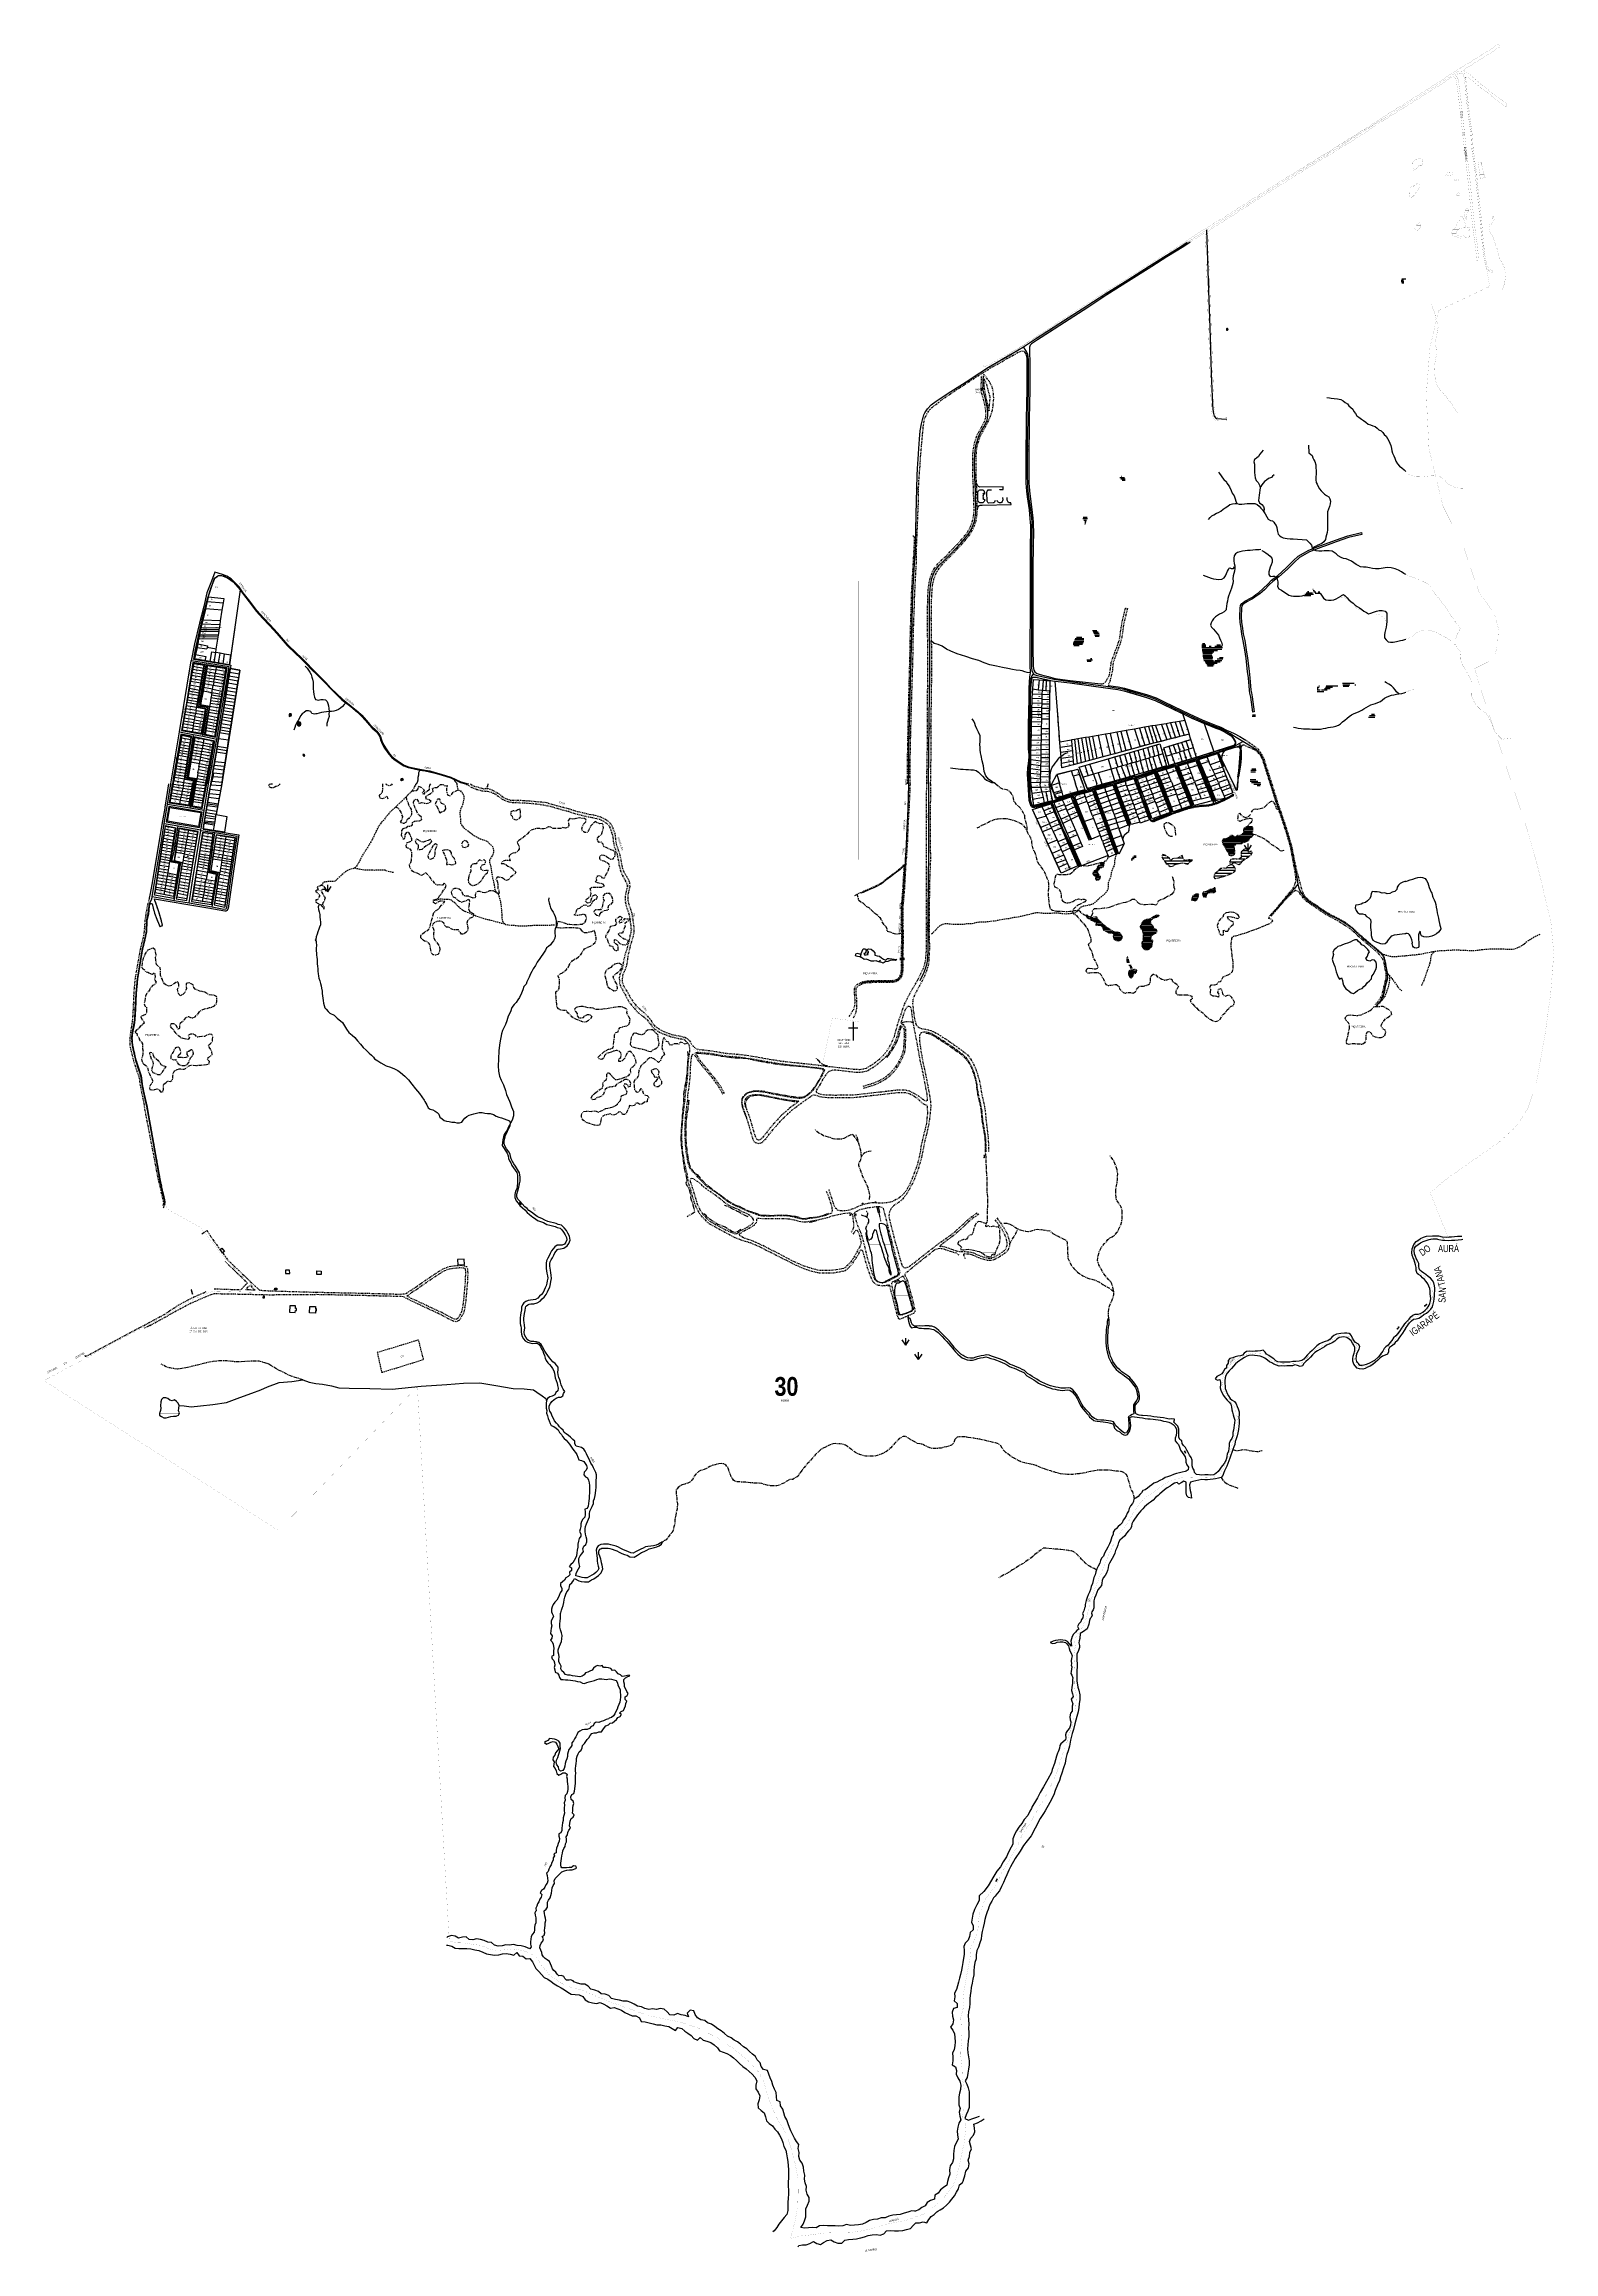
# Model space of a CAD drawing. Extents: x 211015 to 214226, y 4840231 to 4844926.
import ezdxf
from ezdxf.enums import TextEntityAlignment as Align

# ---------------------------------------------------------------- set-up
doc = ezdxf.new("R2010")
doc.units = 0
doc.header["$LTSCALE"] = 1.5
doc.header["$MEASUREMENT"] = 0
for name, pattern in [('TRACO_05', [11, 7, -1, 0.5, -1, 0.5, -1]), ('TRACO_13', [8, 5, -1, 1, -1]), ('TRACO_15', [3, 2, -1]), ('TRACO_25', [8, 3, -1, 1, -1, 1, -1])]:
    doc.linetypes.add(name, pattern=pattern)
doc.layers.get('0').update_dxf_attribs({"linetype": 'CONTINUOUS'})
for name, color, linetype in [('CD-MALHA-LOTES', 40, 'CONTINUOUS'), ('CD_TXT_QUADRA', 7, 'CONTINUOUS'), ('HD-ALAGADO-BREJO', 170, 'CONTINUOUS'), ('HD-AREA-SUJ-INUND', 170, 'CONTINUOUS'), ('HD-CURSO-INTER', 170, 'CONTINUOUS'), ('HD-CURSO-PERENE', 170, 'CONTINUOUS'), ('HD-HACH-HIDROG', 160, 'CONTINUOUS'), ('HD-LAGOS-INTER', 170, 'CONTINUOUS'), ('HD-LAGOS-PERENE', 170, 'CONTINUOUS'), ('HD-TANQUE-PC', 170, 'CONTINUOUS'), ('HD-TXT-PERENE', 170, 'CONTINUOUS'), ('HD-VALAS-DRENOS', 170, 'CONTINUOUS'), ('HP-REF-NIVEL-RN', 20, 'CONTINUOUS'), ('HP-TXT-RN', 20, 'CONTINUOUS'), ('LM-LIMITE-MUNICIPAL', 7, 'CONTINUOUS'), ('LM-TXT-LIM-MUN', 7, 'CONTINUOUS'), ('LM-TXT-LSF', 7, 'CONTINUOUS'), ('OB-MINER-AREIA', 252, 'CONTINUOUS'), ('OB-MOV-DE-TERRA', 20, 'CONTINUOUS'), ('OB-TXT-MINER-PORTO', 252, 'CONTINUOUS'), ('RU-CE-CF-Q-ARQ', 7, 'CONTINUOUS'), ('RU-CEMITERIOS', 7, 'CONTINUOUS'), ('RU-EDIF-USO-PUB', 239, 'CONTINUOUS'), ('RU-QUADRAS', 6, 'CONTINUOUS'), ('RU-TXT-ARQ-CF', 7, 'CONTINUOUS'), ('RU-TXT-CEMITERIO', 7, 'CONTINUOUS'), ('RU-TXT-EDIF-USO-PUB', 7, 'CONTINUOUS'), ('SV-CAMINHO-TRILHA', 20, 'CONTINUOUS'), ('SV-EIXO-ROD-ESTR', 7, 'CONTINUOUS'), ('SV-EIXO-RUA-N-PAV', 6, 'CONTINUOUS'), ('SV-EIXO-RUA-PAV', 20, 'CONTINUOUS'), ('SV-EST-M-N-PAV', 20, 'CONTINUOUS'), ('SV-PONTE-BUEIRO', 7, 'CONTINUOUS'), ('SV-RUA-NAO-PAV', 7, 'CONTINUOUS'), ('SV-RUA-NAO-PAV-S-GUIA-C-GUIA', 7, 'CONTINUOUS'), ('SV-RUA-PAVIM', 7, 'CONTINUOUS'), ('SV-RUA-PAVIM-S-GUIA-C-GUIA', 7, 'CONTINUOUS'), ('SV-TXT-EST-M-N-PAV', 20, 'CONTINUOUS'), ('SV-TXT-MUNIC-PAV', 20, 'CONTINUOUS'), ('SV-TXT-RUA-N-PAV-S-GUIA-C-GUIA', 7, 'CONTINUOUS'), ('SV-TXT-RUA-PAV-S-GUIA-C-GUIA', 7, 'CONTINUOUS'), ('Th_NmrPort', 7, 'CONTINUOUS')]:
    doc.layers.add(name, color=color, linetype=linetype)
doc.styles.add('3389-44-2D_TXT$0$ARIAL', font='ARIAL.TTF')
doc.styles.add('3489-21-2D_TXT$0$ARIAL', font='ARIAL.TTF')
doc.styles.add('ARIAL', font='ARIAL.TTF')
doc.styles.get("Standard").update_dxf_attribs({"font": 'swisscbo.ttf'})
doc.linetypes.add('Limite', pattern='A,20,-3,[130,ltypeshp.shx,S=6.35,R=0,X=0,Y=0],-3,20', length=46)

# ---------------------------------------------------------------- blocks, each defined once
blk = doc.blocks.new('*X2')
at = {"layer": 'HD-HACH-HIDROG', "color": 0}
for p, q in [((211564.76737, 4843415.05642), (211567.680554, 4843415.056449)), ((211565.563719, 4843413.056395), (211569.336002, 4843413.056432))]:
    blk.add_line(p, q, dxfattribs=at)
blk = doc.blocks.new('*X3')
at = {"layer": 'HD-HACH-HIDROG', "color": 0}
for p, q in [((211772.871659, 4843361.503521), (211778.614726, 4843361.503579)), ((211773.702407, 4843363.503563), (211777.436392, 4843363.5036))]:
    blk.add_line(p, q, dxfattribs=at)
blk = doc.blocks.new('*X1')
at = {"layer": 'HD-HACH-HIDROG', "color": 0}
for p, q in [((211535.500358, 4843497.818478), (211540.192288, 4843497.818525)), ((211535.836925, 4843499.818515), (211540.634517, 4843499.818563)), ((211536.296027, 4843501.818552), (211536.404024, 4843501.818553))]:
    blk.add_line(p, q, dxfattribs=at)
blk = doc.blocks.new('*X0')
at = {"layer": 'HD-HACH-HIDROG', "color": 0}
for p, q in [((211553.080431, 4843479.816275), (211560.399313, 4843479.816348)), ((211553.396403, 4843477.816245), (211559.589773, 4843477.816307)), ((211553.5988, 4843481.816313), (211560.479423, 4843481.816382)), ((211555.201879, 4843483.816362), (211558.856284, 4843483.816398))]:
    blk.add_line(p, q, dxfattribs=at)
blk = doc.blocks.new('*X32')
at = {"layer": 'HD-AREA-SUJ-INUND', "color": 0}
for p, q in [((213320.905656, 4842949.351311), (213332.167578, 4842949.351424)), ((213321.45838, 4842952.35135), (213338.132291, 4842952.351516)), ((213323.188368, 4842955.3514), (213339.016693, 4842955.351558)), ((213321.004804, 4842946.351279), (213330.753853, 4842946.351377)), ((213322.654484, 4842943.351263), (213330.748473, 4842943.351344))]:
    blk.add_line(p, q, dxfattribs=at)
blk = doc.blocks.new('*X31')
at = {"layer": 'HD-AREA-SUJ-INUND', "color": 0}
for p, q in [((213322.152047, 4842967.090712), (213326.558174, 4842967.090756)), ((213324.069654, 4842964.090698), (213328.169866, 4842964.090739)), ((213324.994405, 4842961.090674), (213329.297525, 4842961.090717))]:
    blk.add_line(p, q, dxfattribs=at)
blk = doc.blocks.new('*X26')
at = {"layer": 'HD-AREA-SUJ-INUND', "color": 0}
for p, q in [((213478.922645, 4843117.475317), (213488.008844, 4843117.475408)), ((213479.306484, 4843120.475354), (213490.024151, 4843120.475461)), ((213480.061637, 4843114.475295), (213486.902728, 4843114.475364)), ((213485.565858, 4843123.475449), (213505.59571, 4843123.475649)), ((213491.230506, 4843126.475539), (213506.425508, 4843126.475691)), ((213501.562594, 4843129.475675), (213505.411222, 4843129.475714))]:
    blk.add_line(p, q, dxfattribs=at)
blk = doc.blocks.new('*X9')
at = {"layer": 'HD-AREA-SUJ-INUND', "color": 0}
for p, q in [((213478.29785, 4843651.377759), (213483.720491, 4843651.377814)), ((213476.839064, 4843648.377712), (213485.836249, 4843648.377802)), ((213476.876101, 4843645.377679), (213485.587913, 4843645.377766)), ((213477.128028, 4843642.377649), (213521.231368, 4843642.37809)), ((213477.548162, 4843639.37762), (213519.837288, 4843639.378043)), ((213477.981901, 4843636.377591), (213510.704038, 4843636.377918)), ((213478.499102, 4843633.377563), (213502.539487, 4843633.377804)), ((213479.02735, 4843630.377536), (213499.458208, 4843630.37774)), ((213479.373084, 4843627.377506), (213498.251832, 4843627.377695)), ((213479.54658, 4843624.377475), (213499.67467, 4843624.377676)), ((213479.861212, 4843621.377445), (213500.562397, 4843621.377652)), ((213480.303974, 4843618.377416), (213499.746481, 4843618.377611)), ((213481.629416, 4843615.377397), (213502.159544, 4843615.377602)), ((213483.834007, 4843612.377386), (213515.905314, 4843612.377706)), ((213485.762737, 4843609.377372), (213509.724704, 4843609.377612)), ((213487.61332, 4843606.377358), (213503.434638, 4843606.377516)), ((213492.464745, 4843645.377835), (213496.63904, 4843645.377877)), ((213504.837822, 4843645.377959), (213520.576435, 4843645.378116)), ((213504.951035, 4843615.37763), (213519.774846, 4843615.377778)), ((213509.152279, 4843648.378035), (213516.713676, 4843648.378111)), ((213509.51569, 4843618.377709), (213522.09058, 4843618.377834)), ((213514.645515, 4843621.377793), (213522.568244, 4843621.377872)), ((213488.925471, 4843603.377338), (213501.245501, 4843603.377461))]:
    blk.add_line(p, q, dxfattribs=at)
blk = doc.blocks.new('*X34')
at = {"layer": 'HD-AREA-SUJ-INUND', "color": 0}
for p, q in [((213326.736542, 4843190.848937), (213329.646393, 4843190.848966)), ((213327.637128, 4843193.848979), (213333.171934, 4843193.849034)), ((213329.47185, 4843196.84903), (213337.564375, 4843196.849111)), ((213332.286437, 4843199.849091), (213337.426779, 4843199.849143))]:
    blk.add_line(p, q, dxfattribs=at)
blk = doc.blocks.new('*X33')
at = {"layer": 'HD-AREA-SUJ-INUND', "color": 0}
for p, q in [((213261.191359, 4843182.550282), (213268.641278, 4843182.550357)), ((213264.617421, 4843185.550349), (213268.976323, 4843185.550393)), ((213246.173029, 4843164.549934), (213254.926731, 4843164.550022)), ((213246.361954, 4843161.549903), (213256.102503, 4843161.55)), ((213247.407473, 4843158.54988), (213258.687464, 4843158.549993)), ((213248.465892, 4843167.54999), (213255.908498, 4843167.550064)), ((213251.365659, 4843155.549887), (213260.839162, 4843155.549982)), ((213251.530499, 4843152.549856), (213260.124468, 4843152.549942)), ((213252.252307, 4843149.54983), (213258.51993, 4843149.549892)), ((213253.935742, 4843170.550078), (213257.287466, 4843170.550111)), ((213254.484464, 4843173.550116), (213259.115787, 4843173.550162)), ((213255.603867, 4843176.55016), (213266.927598, 4843176.550274)), ((213258.380074, 4843179.550221), (213268.096166, 4843179.550318))]:
    blk.add_line(p, q, dxfattribs=at)
blk = doc.blocks.new('*X29')
at = {"layer": 'HD-AREA-SUJ-INUND', "color": 0}
for p, q in [((213230.656782, 4843072.634249), (213234.277423, 4843072.634285)), ((213232.018469, 4843069.63423), (213237.859986, 4843069.634288)), ((213236.001994, 4843066.634237), (213255.173776, 4843066.634428)), ((213241.510955, 4843063.634259), (213257.333009, 4843063.634417)), ((213247.591084, 4843060.634287), (213259.688815, 4843060.634408)), ((213251.820625, 4843054.634263), (213266.307397, 4843054.634408)), ((213252.045142, 4843057.634298), (213262.926338, 4843057.634407)), ((213262.018032, 4843051.634332), (213269.687417, 4843051.634409)), ((213264.881324, 4843048.634328), (213273.247968, 4843048.634411)), ((213266.65057, 4843045.634312), (213277.524282, 4843045.634421)), ((213267.891373, 4843042.634292), (213281.527162, 4843042.634428)), ((213272.646939, 4843039.634306), (213286.799033, 4843039.634448)), ((213277.792957, 4843036.634325), (213299.772325, 4843036.634544)), ((213288.798275, 4843027.634336), (213307.794772, 4843027.634526)), ((213288.920483, 4843030.63437), (213306.047004, 4843030.634541)), ((213289.519912, 4843033.634409), (213304.095337, 4843033.634555)), ((213289.685786, 4843024.634312), (213307.317764, 4843024.634488)), ((213292.456272, 4843021.634306), (213305.8936, 4843021.634441))]:
    blk.add_line(p, q, dxfattribs=at)
blk = doc.blocks.new('*X30')
at = {"layer": 'HD-AREA-SUJ-INUND', "color": 0}
for p, q in [((213316.601089, 4842976.461348), (213322.455179, 4842976.461407)), ((213316.693212, 4842979.461382), (213321.696271, 4842979.461432)), ((213316.750759, 4842982.461416), (213320.601152, 4842982.461454)), ((213317.298263, 4842973.461322), (213323.31165, 4842973.461382)), ((213318.743563, 4842985.461469), (213319.45055, 4842985.461476))]:
    blk.add_line(p, q, dxfattribs=at)
blk = doc.blocks.new('*X23')
at = {"layer": 'HD-ALAGADO-BREJO', "color": 0}
for p, q in [((213393.198914, 4843195.188759), (213406.532466, 4843195.188892)), ((213393.285585, 4843201.188793), (213398.165256, 4843201.188841)), ((213397.333569, 4843189.188767), (213456.101517, 4843189.189355)), ((213401.474893, 4843183.188775), (213428.326919, 4843183.189044)), ((213427.059585, 4843195.189097), (213437.458175, 4843195.189201)), ((213442.201364, 4843183.189183), (213448.386801, 4843183.189245))]:
    blk.add_line(p, q, dxfattribs=at)
blk = doc.blocks.new('*X28')
at = {"layer": 'HD-AREA-SUJ-INUND', "color": 0}
for p, q in [((213346.833991, 4843050.226192), (213372.396765, 4843050.226447)), ((213347.032234, 4843047.226161), (213374.181643, 4843047.226432)), ((213347.837613, 4843044.226136), (213377.796912, 4843044.226435)), ((213347.958189, 4843053.226236), (213370.060386, 4843053.226457)), ((213349.765538, 4843056.226287), (213368.087679, 4843056.22647)), ((213350.910027, 4843041.226133), (213380.458001, 4843041.226429)), ((213352.183435, 4843059.226344), (213367.755343, 4843059.2265)), ((213354.534934, 4843062.226401), (213368.59057, 4843062.226541)), ((213361.667797, 4843065.226505), (213372.270658, 4843065.226611)), ((213369.83791, 4843068.22662), (213377.702948, 4843068.226698)), ((213375.247736, 4843071.226707), (213384.58142, 4843071.2268)), ((213349.87783, 4843008.22576), (213370.166331, 4843008.225963)), ((213349.996381, 4843011.225794), (213370.790757, 4843011.226002)), ((213350.25871, 4843014.22583), (213371.003969, 4843014.226037)), ((213351.193099, 4843017.225872), (213371.462473, 4843017.226075)), ((213351.42789, 4843005.225743), (213368.956365, 4843005.225918)), ((213351.896436, 4843038.22611), (213380.992767, 4843038.226401)), ((213352.126729, 4843020.225915), (213371.647557, 4843020.22611)), ((213352.416019, 4843035.226082), (213379.096784, 4843035.226349)), ((213352.589528, 4843023.225952), (213368.7773, 4843023.226114)), ((213352.87994, 4843032.226054), (213373.678059, 4843032.226262)), ((213352.949693, 4843026.225989), (213368.439349, 4843026.226144)), ((213353.214847, 4843029.226024), (213369.380881, 4843029.226186)), ((213353.549708, 4843002.225731), (213366.430193, 4843002.22586))]:
    blk.add_line(p, q, dxfattribs=at)
blk = doc.blocks.new('*X27')
at = {"layer": 'HD-AREA-SUJ-INUND', "color": 0}
for p, q in [((213455.908398, 4843107.487873), (213467.115554, 4843107.487985)), ((213456.675737, 4843110.487914), (213468.425013, 4843110.488031)), ((213458.053832, 4843113.487961), (213469.668095, 4843113.488077)), ((213460.782148, 4843116.488021), (213470.352884, 4843116.488117))]:
    blk.add_line(p, q, dxfattribs=at)
blk = doc.blocks.new('*X20')
at = {"layer": 'HD-AREA-SUJ-INUND', "color": 0}
for p, q in [((213244.434873, 4843678.870073), (213253.699656, 4843678.870165)), ((213245.775826, 4843675.870053), (213256.671265, 4843675.870162)), ((213247.4093, 4843672.870036), (213258.521395, 4843672.870148)), ((213248.783005, 4843669.870017), (213259.715072, 4843669.870127)), ((213250.453427, 4843666.870001), (213258.847512, 4843666.870085))]:
    blk.add_line(p, q, dxfattribs=at)
blk = doc.blocks.new('*X19')
at = {"layer": 'HD-AREA-SUJ-INUND', "color": 0}
for p, q in [((213203.560718, 4843652.688735), (213224.948415, 4843652.688949)), ((213204.467631, 4843655.688777), (213226.024942, 4843655.688992)), ((213205.89328, 4843658.688824), (213226.180459, 4843658.689027)), ((213207.454214, 4843661.688873), (213225.925469, 4843661.689057)), ((213210.674562, 4843664.688938), (213222.078294, 4843664.689052)), ((213203.709258, 4843649.688703), (213223.358647, 4843649.6889)), ((213204.480507, 4843646.688678), (213215.8599, 4843646.688792))]:
    blk.add_line(p, q, dxfattribs=at)
blk = doc.blocks.new('*X6')
at = {"layer": 'HD-AREA-SUJ-INUND', "color": 0}
for p, q in [((213232.721828, 4843616.469142), (213244.463026, 4843616.469259)), ((213233.335797, 4843613.469115), (213241.859153, 4843613.4692)), ((213240.34813, 4843619.469251), (213243.102595, 4843619.469278))]:
    blk.add_line(p, q, dxfattribs=at)
blk = doc.blocks.new('*X18')
at = {"layer": 'HD-AREA-SUJ-INUND', "color": 0}
for p, q in [((213224.223216, 4843916.818905), (213233.825375, 4843916.819001)), ((213224.534893, 4843919.818941), (213233.427601, 4843919.81903)), ((213226.388301, 4843913.818894), (213231.805307, 4843913.818948)), ((213228.115045, 4843910.818878), (213230.93519, 4843910.818906)), ((213228.371359, 4843904.818815), (213229.161499, 4843904.818823)), ((213228.488842, 4843907.818849), (213230.209537, 4843907.818866))]:
    blk.add_line(p, q, dxfattribs=at)
blk = doc.blocks.new('*X25')
at = {"layer": 'HD-AREA-SUJ-INUND', "color": 0}
for p, q in [((213521.389771, 4843232.081601), (213576.269504, 4843232.08215)), ((213521.586491, 4843229.08157), (213570.083051, 4843229.082055)), ((213523.222808, 4843235.081652), (213577.320722, 4843235.082193)), ((213532.413149, 4843238.081777), (213579.988367, 4843238.082253)), ((213536.680249, 4843241.081853), (213546.464382, 4843241.08195)), ((213551.157765, 4843241.081997), (213584.159362, 4843241.082327)), ((213560.268816, 4843244.082122), (213585.763609, 4843244.082376)), ((213564.332791, 4843247.082195), (213585.174846, 4843247.082404)), ((213566.131079, 4843253.082279), (213586.045892, 4843253.082478)), ((213566.197107, 4843250.082247), (213584.922053, 4843250.082434)), ((213566.674826, 4843256.082318), (213586.53006, 4843256.082516)), ((213567.861059, 4843259.082362), (213586.575744, 4843259.08255)), ((213572.618005, 4843262.082443), (213584.528586, 4843262.082562)), ((213522.261495, 4843226.081543), (213562.170791, 4843226.081943)), ((213524.063505, 4843223.081528), (213548.107331, 4843223.081769)), ((213526.103942, 4843220.081516), (213545.62131, 4843220.081711)), ((213527.111023, 4843217.081493), (213545.528416, 4843217.081677)), ((213528.384199, 4843214.081473), (213545.811326, 4843214.081647)), ((213530.227365, 4843211.081458), (213546.427434, 4843211.08162)), ((213532.187557, 4843208.081445), (213546.850429, 4843208.081591)), ((213534.206852, 4843205.081432), (213546.208323, 4843205.081552)), ((213535.151157, 4843202.081408), (213544.883115, 4843202.081506))]:
    blk.add_line(p, q, dxfattribs=at)
blk = doc.blocks.new('*X22')
at = {"layer": 'HD-ALAGADO-BREJO', "color": 0}
for p, q in [((213536.22023, 4843186.987373), (213562.462516, 4843186.987636)), ((213543.576043, 4843192.98748), (213545.603378, 4843192.9875)), ((213556.590236, 4843192.98761), (213569.722518, 4843192.987741)), ((213560.650175, 4843204.987716), (213583.402743, 4843204.987944)), ((213560.918109, 4843198.987686), (213578.389801, 4843198.987861)), ((213563.063152, 4843210.987774), (213575.65982, 4843210.987899)), ((213503.205446, 4843156.986878), (213526.575538, 4843156.987112)), ((213506.448235, 4843162.986943), (213541.603886, 4843162.987295)), ((213513.233956, 4843168.987044), (213548.074624, 4843168.987393)), ((213530.233258, 4843174.987247), (213547.44555, 4843174.987419)), ((213538.369199, 4843180.987362), (213542.529635, 4843180.987403))]:
    blk.add_line(p, q, dxfattribs=at)
blk = doc.blocks.new('*X24')
at = {"layer": 'HD-AREA-SUJ-INUND', "color": 0}
for p, q in [((213587.617204, 4843351.873831), (213602.410639, 4843351.873979)), ((213594.458984, 4843348.873867), (213600.961744, 4843348.873932))]:
    blk.add_line(p, q, dxfattribs=at)
blk = doc.blocks.new('*X8')
at = {"layer": 'HD-AREA-SUJ-INUND', "color": 0}
for p, q in [((213581.629688, 4843378.508471), (213590.932286, 4843378.508564)), ((213581.664644, 4843381.508504), (213592.919614, 4843381.508616)), ((213583.403047, 4843384.508554), (213592.17449, 4843384.508642))]:
    blk.add_line(p, q, dxfattribs=at)
blk = doc.blocks.new('*X7')
at = {"layer": 'HD-AREA-SUJ-INUND', "color": 0}
for p, q in [((213579.970051, 4843361.673265), (213591.601269, 4843361.673382)), ((213580.102871, 4843358.673234), (213596.257004, 4843358.673395)), ((213583.066204, 4843355.67323), (213601.670936, 4843355.673416))]:
    blk.add_line(p, q, dxfattribs=at)
blk = doc.blocks.new('*X11')
at = {"layer": 'HD-AREA-SUJ-INUND', "color": 0}
for p, q in [((213583.866887, 4843496.841568), (213591.572386, 4843496.841645)), ((213584.76041, 4843499.84161), (213591.018949, 4843499.841673))]:
    blk.add_line(p, q, dxfattribs=at)
blk = doc.blocks.new('*X10')
at = {"layer": 'HD-AREA-SUJ-INUND', "color": 0}
for p, q in [((213722.69043, 4843558.341717), (213726.802878, 4843558.341758)), ((213726.215234, 4843561.341785), (213727.695705, 4843561.3418)), ((213740.048087, 4843558.34189), (213755.089172, 4843558.342041)), ((213741.635774, 4843561.341939), (213766.379864, 4843561.342187)), ((213722.153733, 4843555.341678), (213724.877312, 4843555.341706)), ((213722.167422, 4843552.341645), (213729.144639, 4843552.341715)), ((213722.37043, 4843549.341614), (213736.499565, 4843549.341756)), ((213731.392244, 4843552.341738), (213743.57787, 4843552.34186)), ((213737.695548, 4843555.341834), (213749.814718, 4843555.341955))]:
    blk.add_line(p, q, dxfattribs=at)
blk = doc.blocks.new('*X12')
at = {"layer": 'HD-AREA-SUJ-INUND', "color": 0}
for p, q in [((213776.223957, 4843566.607822), (213801.067313, 4843566.60807)), ((213776.711327, 4843563.607794), (213791.95752, 4843563.607946)), ((213777.927258, 4843560.607773), (213789.702255, 4843560.607891)), ((213802.576028, 4843563.608052), (213804.385087, 4843563.60807))]:
    blk.add_line(p, q, dxfattribs=at)
blk = doc.blocks.new('*X15')
at = {"layer": 'HD-AREA-SUJ-INUND', "color": 0}
for p, q in [((213693.713559, 4843753.014754), (213708.82235, 4843753.014905)), ((213696.199728, 4843756.014812), (213714.335422, 4843756.014993)), ((213698.826979, 4843759.014871), (213712.808376, 4843759.015011)), ((213701.719278, 4843762.014933), (213704.601615, 4843762.014962))]:
    blk.add_line(p, q, dxfattribs=at)
blk = doc.blocks.new('*X14')
at = {"layer": 'HD-AREA-SUJ-INUND', "color": 0}
for p, q in [((213713.292015, 4843767.067814), (213713.546673, 4843767.067816)), ((213713.816747, 4843764.067786), (213716.819135, 4843764.067816)), ((213715.021982, 4843761.067765), (213719.327189, 4843761.067808)), ((213718.043761, 4843758.067762), (213718.265777, 4843758.067764)), ((213718.346758, 4843758.067765), (213728.745761, 4843758.067869)), ((213724.76382, 4843761.067862), (213727.859645, 4843761.067893))]:
    blk.add_line(p, q, dxfattribs=at)
blk = doc.blocks.new('*X17')
at = {"layer": 'HD-AREA-SUJ-INUND', "color": 0}
for p, q in [((213302.750203, 4844004.403752), (213312.288846, 4844004.403847)), ((213304.731408, 4844001.403738), (213313.785206, 4844001.403829)), ((213306.491032, 4844007.403822), (213307.18699, 4844007.403829)), ((213307.849076, 4843998.403737), (213314.025075, 4843998.403798))]:
    blk.add_line(p, q, dxfattribs=at)
blk = doc.blocks.new('*X5')
at = {"layer": 'HD-HACH-HIDROG', "color": 0}
blk.add_line((213529.261982, 4844319.425059), (213532.847188, 4844319.425094), dxfattribs=at)
blk = doc.blocks.new('*X13')
at = {"layer": 'HD-AREA-SUJ-INUND', "color": 0}
for p, q in [((213831.679295, 4843494.814042), (213832.094002, 4843494.814046)), ((213832.517063, 4843494.81405), (213845.049235, 4843494.814175)), ((213833.44797, 4843497.814092), (213845.477233, 4843497.814213)), ((213837.793617, 4843500.814169), (213844.292341, 4843500.814234))]:
    blk.add_line(p, q, dxfattribs=at)
blk = doc.blocks.new('*X16')
at = {"layer": 'HD-AREA-SUJ-INUND', "color": 0}
for p, q in [((213901.407038, 4844424.004835), (213906.325026, 4844424.004884)), ((213901.413271, 4844421.004802), (213906.525923, 4844421.004853)), ((213902.307014, 4844418.004778), (213906.7851, 4844418.004822)), ((213902.327243, 4844427.004877), (213910.761016, 4844427.004961))]:
    blk.add_line(p, q, dxfattribs=at)
blk = doc.blocks.new('COD008', base_point=(213009.58, 4844192.21))
at = {"layer": 'HP-REF-NIVEL-RN'}
for points in [[(213007.58, 4844190.21), (213007.58, 4844194.21), (213011.58, 4844194.21), (213011.58, 4844190.21)], [(213009.58, 4844192.01), (213009.38, 4844192.21), (213009.58, 4844192.41), (213009.78, 4844192.21)], [(213009.58, 4844192.21), (213009.58, 4844192.21)]]:
    blk.add_lwpolyline(points, close=True, dxfattribs=at)
blk = doc.blocks.new('COD035', base_point=(213281.636406, 4842238.342577))
at = {"layer": 'HD-TXT-PERENE'}
for p, q in [((213281.636406, 4842238.748308), (213283.136406, 4842238.748308)), ((213281.636406, 4842238.348308), (213287.636406, 4842238.348308)), ((213281.636406, 4842237.948308), (213283.136406, 4842237.948308))]:
    blk.add_line(p, q, dxfattribs=at)
blk.add_lwpolyline([(213285.836406, 4842237.748308), (213287.636406, 4842238.348308), (213285.836406, 4842238.948308)], dxfattribs=at)
blk = doc.blocks.new('*X41')
at = {"layer": 'HD-HACH-HIDROG', "const_width": 0.13}
for points in [[(212756.206341, 4843001.528934), (212761.548895, 4843001.528987)], [(212752.745493, 4842991.528866), (212758.003591, 4842991.528919)], [(212756.126883, 4842981.528867), (212797.154404, 4842981.529277)], [(212765.959859, 4842991.528998), (212781.578696, 4842991.529154)], [(212808.733166, 4842981.529393), (212809.374215, 4842981.529399)]]:
    blk.add_lwpolyline(points, dxfattribs=at)
blk = doc.blocks.new('*X42')
at = {"layer": 'HD-HACH-HIDROG', "const_width": 0.13}
for points in [[(212762.813768, 4842392.288641), (212764.788821, 4842392.288661)], [(212776.270447, 4842392.288776), (212787.759639, 4842392.288891)], [(212779.701651, 4842402.288843), (212785.191841, 4842402.288898)], [(212790.634277, 4842412.288986), (212805.897023, 4842412.289138)], [(212792.578491, 4842402.288972), (212809.097947, 4842402.289137)], [(212795.182078, 4842392.288965), (212811.4947, 4842392.289128)], [(212764.717944, 4842382.288627), (212767.702565, 4842382.288657)], [(212768.367859, 4842372.288631), (212793.168899, 4842372.288879)], [(212769.573855, 4842382.288676), (212790.281605, 4842382.288883)], [(212771.369868, 4842362.288628), (212796.797677, 4842362.288882)], [(212774.001679, 4842352.288621), (212799.972511, 4842352.288881)], [(212775.195013, 4842342.2886), (212803.304628, 4842342.288881)], [(212797.983294, 4842382.28896), (212814.140178, 4842382.289122)], [(212801.489602, 4842372.288962), (212816.557007, 4842372.289113)], [(212804.697649, 4842362.288961), (212818.900319, 4842362.289103)], [(212807.897583, 4842352.28896), (212821.325368, 4842352.289095)], [(212808.817102, 4842342.288936), (212824.128761, 4842342.28909)], [(212776.187658, 4842332.288577), (212807.176239, 4842332.288887)], [(212777.319946, 4842322.288555), (212811.541937, 4842322.288898)], [(212778.770491, 4842312.288537), (212813.219459, 4842312.288881)], [(212781.395917, 4842302.28853), (212818.488089, 4842302.288901)], [(212811.323172, 4842332.288929), (212826.701437, 4842332.289082)], [(212813.031239, 4842322.288913), (212830.017258, 4842322.289082)], [(212815.197467, 4842312.288901), (212831.765978, 4842312.289067)]]:
    blk.add_lwpolyline(points, dxfattribs=at)
blk = doc.blocks.new('*X43')
at = {"layer": 'HD-HACH-HIDROG', "const_width": 0.13}
for points in [[(212837.370434, 4842293.822904), (212844.554931, 4842293.822976)], [(212823.384617, 4842273.822698), (212851.632812, 4842273.822981)], [(212824.108995, 4842263.822672), (212854.514283, 4842263.822976)], [(212824.588964, 4842283.822743), (212848.82091, 4842283.822985)], [(212826.755907, 4842253.822666), (212857.378112, 4842253.822972)], [(212828.964641, 4842243.822655), (212860.145702, 4842243.822967)], [(212831.212328, 4842233.822644), (212861.198568, 4842233.822944)]]:
    blk.add_lwpolyline(points, dxfattribs=at)
blk = doc.blocks.new('*X44')
at = {"layer": 'HD-HACH-HIDROG', "const_width": 0.13}
for points in [[(211260.040359, 4842014.347653), (211302.254034, 4842014.348075)], [(211262.262566, 4842034.347741), (211300.245438, 4842034.348121)], [(211262.642273, 4842024.347712), (211300.992229, 4842024.348095)], [(211265.185567, 4842044.347803), (211279.034344, 4842044.347942)]]:
    blk.add_lwpolyline(points, dxfattribs=at)
blk = doc.blocks.new('*X48')
at = {"layer": 'HD-HACH-HIDROG', "const_width": 0.13}
for points in [[(211602.293609, 4843135.867325), (211607.694637, 4843135.867379)], [(211592.23877, 4843105.867125), (211611.777833, 4843105.86732)], [(211592.239673, 4843125.867191), (211605.161806, 4843125.86732)], [(211600.031043, 4843115.867236), (211609.073724, 4843115.867326)], [(211602.318709, 4843095.867193), (211607.55103, 4843095.867245)], [(211612.634864, 4843125.867395), (211613.881894, 4843125.867407)]]:
    blk.add_lwpolyline(points, dxfattribs=at)
blk = doc.blocks.new('*X49')
at = {"layer": 'HD-HACH-HIDROG', "const_width": 0.13}
for points in [[(212307.628503, 4842738.459374), (212321.792148, 4842738.459515)], [(212313.343859, 4842728.459398), (212314.47745, 4842728.459409)], [(212313.484973, 4842718.459366), (212327.653898, 4842718.459508)], [(212318.67092, 4842728.459451), (212322.967203, 4842728.459494)]]:
    blk.add_lwpolyline(points, dxfattribs=at)
blk = doc.blocks.new('*X51')
at = {"layer": 'HD-HACH-HIDROG', "const_width": 0.13}
for points in [[(212978.239863, 4842386.702319), (213048.154519, 4842386.703018)], [(212989.347556, 4842396.702463), (213047.603732, 4842396.703046)], [(212991.878648, 4842406.702521), (213046.895668, 4842406.703071)], [(212996.229863, 4842416.702598), (213017.824146, 4842416.702814)], [(212958.594093, 4842376.702089), (213046.719239, 4842376.702971)], [(212965.222406, 4842366.702123), (213042.432803, 4842366.702895)], [(213006.016488, 4842356.702498), (213038.490942, 4842356.702822)]]:
    blk.add_lwpolyline(points, dxfattribs=at)
blk = doc.blocks.new('COD094', base_point=(203773.033414, 4838870.092152))
for q in [(203773.033414, 4838881.342152), (203780.533414, 4838885.092152), (203788.033414, 4838881.342152)]:
    blk.add_line((203780.533414, 4838870.092152), q)
blk = doc.blocks.new('*X56')
at = {"layer": 'HD-ALAGADO-BREJO', "const_width": 0.13}
for points in [[(211605.405021, 4843122.82284), (211610.405021, 4843122.823442)], [(211610.405021, 4843122.823442), (211615.405021, 4843122.824043)], [(211615.405021, 4843122.824043), (211619.322632, 4843122.82298)]]:
    blk.add_lwpolyline(points, dxfattribs=at)
at = {"layer": 'HD-ALAGADO-BREJO'}
blk.add_blockref('COD094', (211610.405021, 4843122.823442), dxfattribs=at)
blk = doc.blocks.new('*X57')
at = {"layer": 'HD-ALAGADO-BREJO', "const_width": 0.13}
for points in [[(213563.062948, 4843210.98751), (213568.062948, 4843210.988142)], [(213568.062948, 4843210.988142), (213573.062947, 4843210.988774)], [(213573.062947, 4843210.988774), (213575.659886, 4843210.987636)], [(213538.369256, 4843180.98723), (213542.529717, 4843180.987272)]]:
    blk.add_lwpolyline(points, dxfattribs=at)
at = {"layer": 'HD-ALAGADO-BREJO'}
blk.add_blockref('COD094', (213568.062948, 4843210.988142), dxfattribs=at)
blk = doc.blocks.new('*X59')
at = {"layer": 'HD-ALAGADO-BREJO', "const_width": 0.13}
for points in [[(212834.870179, 4842158.727977), (212839.870179, 4842158.728528)], [(212839.870179, 4842158.728528), (212849.870179, 4842158.729629)], [(212849.870179, 4842158.729629), (212851.480094, 4842158.728143)], [(212861.898426, 4842128.728214), (212866.898426, 4842128.728652)], [(212866.898426, 4842128.728652), (212886.898426, 4842128.730403)], [(212886.898426, 4842128.730403), (212888.341044, 4842128.728478)]]:
    blk.add_lwpolyline(points, dxfattribs=at)
at = {"layer": 'HD-ALAGADO-BREJO'}
for p in [(212839.870179, 4842158.728528), (212866.898426, 4842128.728652)]:
    blk.add_blockref('COD094', p, dxfattribs=at)
blk = doc.blocks.new('*X61')
at = {"layer": 'HD-AREA-SUJ-INUND', "const_width": 0.13}
for points in [[(212087.222126, 4843091.775798), (212092.222126, 4843091.776733)], [(212092.222126, 4843091.776733), (212092.956612, 4843091.775855)], [(212091.010636, 4843076.775803), (212101.010636, 4843076.777021)], [(212098.068303, 4843061.775841), (212103.068303, 4843061.776582)], [(212101.010636, 4843076.777021), (212104.572582, 4843076.775939)], [(212103.068303, 4843061.776582), (212107.197736, 4843061.775932)]]:
    blk.add_lwpolyline(points, dxfattribs=at)
blk = doc.blocks.new('*X62')
at = {"layer": 'HD-AREA-SUJ-INUND', "const_width": 0.13}
for points in [[(213521.586551, 4843229.081305), (213551.586551, 4843229.083255)], [(213560.2679, 4843244.081725), (213585.2679, 4843244.083953)], [(213567.86085, 4843259.081834), (213582.86085, 4843259.083392)], [(213582.86085, 4843259.083392), (213586.575735, 4843259.082021)], [(213585.2679, 4843244.083953), (213585.763665, 4843244.08198)], [(213528.384281, 4843214.08134), (213543.384281, 4843214.082954)], [(213543.384281, 4843214.082954), (213545.811353, 4843214.081515)]]:
    blk.add_lwpolyline(points, dxfattribs=at)
blk = doc.blocks.new('*X63')
at = {"layer": 'HD-AREA-SUJ-INUND', "const_width": 0.13}
for points in [[(213491.230309, 4843126.475407), (213506.230309, 4843126.477134)], [(213506.230309, 4843126.477134), (213506.425528, 4843126.475559)]]:
    blk.add_lwpolyline(points, dxfattribs=at)
blk = doc.blocks.new('*X65')
at = {"layer": 'HD-AREA-SUJ-INUND', "const_width": 0.13}
for points in [[(213347.838018, 4843044.22574), (213372.838018, 4843044.227798)], [(213352.183021, 4843059.225816), (213367.183021, 4843059.227523)], [(213367.183021, 4843059.227523), (213367.755402, 4843059.225972)], [(213372.838018, 4843044.227798), (213377.797422, 4843044.226039)], [(213350.258698, 4843014.225698), (213370.258698, 4843014.227672)], [(213353.214823, 4843029.225761), (213368.214823, 4843029.227436)], [(213368.214823, 4843029.227436), (213369.380504, 4843029.225922)], [(213370.258698, 4843014.227672), (213371.003926, 4843014.225905)]]:
    blk.add_lwpolyline(points, dxfattribs=at)
blk = doc.blocks.new('*X66')
at = {"layer": 'HD-AREA-SUJ-INUND', "const_width": 0.13}
for points in [[(213241.511662, 4843063.633863), (213256.511662, 4843063.635556)], [(213256.511662, 4843063.635556), (213257.33332, 4843063.634021)], [(213264.881576, 4843048.634063), (213269.881576, 4843048.634838)], [(213269.881576, 4843048.634838), (213273.248348, 4843048.634147)], [(213289.519885, 4843033.634277), (213299.519885, 4843033.635452)], [(213299.519885, 4843033.635452), (213304.095426, 4843033.634423)]]:
    blk.add_lwpolyline(points, dxfattribs=at)
blk = doc.blocks.new('*X68')
at = {"layer": 'HD-AREA-SUJ-INUND', "const_width": 0.13}
for points in [[(213323.188098, 4842955.351268), (213338.188098, 4842955.352961)], [(213338.188098, 4842955.352961), (213339.01666, 4842955.351427)]]:
    blk.add_lwpolyline(points, dxfattribs=at)
blk = doc.blocks.new('*X69')
at = {"layer": 'HD-AREA-SUJ-INUND', "const_width": 0.13}
for points in [[(213246.361974, 4843161.549771), (213251.361974, 4843161.550489)], [(213251.361974, 4843161.550489), (213256.102625, 4843161.549868)], [(213255.603623, 4843176.549896), (213265.603622, 4843176.551229)], [(213265.603622, 4843176.551229), (213266.927479, 4843176.550009)]]:
    blk.add_lwpolyline(points, dxfattribs=at)
blk = doc.blocks.new('COD119', base_point=(212842.614816, 4842980.22217))
at = {"layer": 'SV-PONTE-BUEIRO'}
blk.add_lwpolyline([(212841.104816, 4842978.22217), (212841.104816, 4842979.055504), (212841.104816, 4842979.180504), (212841.230649, 4842979.513837), (212841.482316, 4842979.888837), (212841.859816, 4842980.09717), (212842.363149, 4842980.22217), (212842.866482, 4842980.22217), (212843.369816, 4842980.09717), (212843.747316, 4842979.888837), (212843.998982, 4842979.513837), (212844.124816, 4842979.180504), (212844.124816, 4842979.055504), (212844.124816, 4842978.22217)], dxfattribs=at)
blk = doc.blocks.new('COD009', base_point=(212735.574532, 4842833.987665))
at = {"layer": 'RU-CEMITERIOS'}
for p, q in [((212725.557912, 4842833.947827), (212745.55791, 4842833.931167)), ((212735.586025, 4842846.907135), (212735.596025, 4842806.907135))]:
    blk.add_line(p, q, dxfattribs=at)
blk = doc.blocks.new('*X71')
at = {"layer": 'HD-HACH-HIDROG', "const_width": 0.13}
for points in [[(213926.468011, 4844667.899955), (213943.870344, 4844667.900129)], [(213928.368995, 4844677.900007), (213946.804612, 4844677.900192)]]:
    blk.add_lwpolyline(points, dxfattribs=at)
blk = doc.blocks.new('*X74')
at = {"layer": 'HD-HACH-HIDROG', "const_width": 0.13}
for points in [[(214065.653063, 4844669.400697), (214072.185304, 4844669.400763)], [(214066.875726, 4844659.400677), (214074.654733, 4844659.400754)], [(214068.098388, 4844649.400656), (214077.726174, 4844649.400752)]]:
    blk.add_lwpolyline(points, dxfattribs=at)
blk = doc.blocks.new('*X76')
at = {"layer": 'HD-HACH-HIDROG', "const_width": 0.13}
for points in [[(213918.873695, 4844610.030139), (213932.590398, 4844610.030276)], [(213920.77451, 4844620.030191), (213939.223428, 4844620.030376)]]:
    blk.add_lwpolyline(points, dxfattribs=at)
blk = doc.blocks.new('*X77')
at = {"layer": 'HD-HACH-HIDROG', "const_width": 0.13}
blk.add_lwpolyline([(213933.355371, 4844540.168823), (213943.346983, 4844540.168922)], dxfattribs=at)
blk = doc.blocks.new('*X78')
at = {"layer": 'HD-HACH-HIDROG', "const_width": 0.13}
for points in [[(214026.302752, 4844552.444385), (214034.579489, 4844552.444467)], [(214008.703637, 4844522.44411), (214018.639576, 4844522.444209)], [(214011.895315, 4844532.444175), (214023.539453, 4844532.444291)], [(214019.341822, 4844542.444282), (214037.995002, 4844542.444469)]]:
    blk.add_lwpolyline(points, dxfattribs=at)
blk = doc.blocks.new('*X79')
at = {"layer": 'HD-HACH-HIDROG', "const_width": 0.13}
for points in [[(214036.256023, 4844562.807162), (214040.380854, 4844562.807203)], [(214037.569347, 4844572.807208), (214045.092092, 4844572.807283)]]:
    blk.add_lwpolyline(points, dxfattribs=at)
blk = doc.blocks.new('*X80')
at = {"layer": 'HD-HACH-HIDROG', "const_width": 0.13}
blk.add_lwpolyline([(214094.311967, 4844550.370831), (214096.997357, 4844550.370858)], dxfattribs=at)
blk = doc.blocks.new('*X81')
at = {"layer": 'HD-AREA-SUJ-INUND', "const_width": 0.13}
for points in [[(213978.784514, 4844468.843678), (213980.677009, 4844468.843696)], [(213986.911336, 4844468.843759), (213988.353075, 4844468.843773)]]:
    blk.add_lwpolyline(points, dxfattribs=at)
blk = doc.blocks.new('*X97')
at = {"layer": 'HD-AREA-SUJ-INUND', "const_width": 0.13}
for points in [[(213476.876106, 4843645.377283), (213481.876106, 4843645.378043)], [(213479.027397, 4843630.377272), (213499.027396, 4843630.379261)], [(213481.629512, 4843615.377265), (213501.629512, 4843615.379249)], [(213481.876106, 4843645.378043), (213485.58788, 4843645.377371)], [(213492.459679, 4843645.377439), (213496.639863, 4843645.377481)], [(213499.027396, 4843630.379261), (213499.458102, 4843630.377476)], [(213501.629512, 4843615.379249), (213502.159741, 4843615.37747)], [(213504.837155, 4843645.377563), (213519.837155, 4843645.379261)], [(213504.950867, 4843615.377498), (213514.950867, 4843615.378664)], [(213514.950867, 4843615.378664), (213519.774721, 4843615.377646)], [(213519.837155, 4843645.379261), (213520.576521, 4843645.37772)]]:
    blk.add_lwpolyline(points, dxfattribs=at)
blk = doc.blocks.new('*X98')
at = {"layer": 'HD-AREA-SUJ-INUND', "const_width": 0.13}
for points in [[(213726.214933, 4843561.341653), (213727.695666, 4843561.341668)], [(213741.635704, 4843561.341807), (213761.635704, 4843561.343617)], [(213761.635704, 4843561.343617), (213766.379597, 4843561.342055)]]:
    blk.add_lwpolyline(points, dxfattribs=at)
blk = doc.blocks.new('*X105')
at = {"layer": 'HD-AREA-SUJ-INUND', "const_width": 0.13}
for points in [[(213205.893217, 4843658.688692), (213225.893217, 4843658.690688)], [(213225.893217, 4843658.690688), (213226.180463, 4843658.688895)]]:
    blk.add_lwpolyline(points, dxfattribs=at)
blk = doc.blocks.new('*X106')
at = {"layer": 'HD-AREA-SUJ-INUND', "const_width": 0.13}
for points in [[(213244.43489, 4843678.869941), (213249.43489, 4843678.870678)], [(213249.43489, 4843678.870678), (213253.699977, 4843678.870034)]]:
    blk.add_lwpolyline(points, dxfattribs=at)

msp = doc.modelspace()

# ---------------------------------------------------------------- linework, layer by layer
at = {"layer": 'CD-MALHA-LOTES'}
for p, q in [((211379.6, 4843791.4), (211384.1, 4843794.8)), ((211384.1, 4843794.8), (211391.9, 4843796.1)), ((211391.9, 4843796.1), (211404.6, 4843791)), ((211363.3, 4843749.6), (211361.3, 4843740.7)), ((211363.3, 4843749.6), (211376.2, 4843787.8)), ((211397.2, 4843746.3), (211363.3, 4843749.6)), ((211376.2, 4843787.8), (211379.6, 4843791.4)), ((211395.9, 4843737.6), (211397.2, 4843746.3)), ((211404.6, 4843791), (211416.8, 4843782.1)), ((211431.5, 4843765), (211411.8, 4843626.4)), ((211416.8, 4843782.1), (211431.5, 4843765)), ((211390, 4843699.4), (211352, 4843700.8)), ((211361.3, 4843740.7), (211357.6, 4843724.6)), ((211393.5, 4843722.3), (211357.6, 4843724.6)), ((211361.3, 4843740.7), (211395.9, 4843737.6)), ((211388.7, 4843691.1), (211390, 4843699.4)), ((211390, 4843699.4), (211393.5, 4843722.3)), ((211393.5, 4843722.3), (211395.9, 4843737.6)), ((211344, 4843665.4), (211343.2, 4843660.8)), ((211384, 4843660.3), (211343.2, 4843660.8)), ((211344.7, 4843669), (211344, 4843665.4)), ((211384.6, 4843664.7), (211344, 4843665.4)), ((211385.2, 4843668.6), (211344.7, 4843669)), ((211347.4, 4843680.9), (211346.5, 4843677)), ((211386.5, 4843676.4), (211346.5, 4843677)), ((211348.2, 4843684.3), (211347.4, 4843680.9)), ((211387, 4843680.1), (211347.4, 4843680.9)), ((211350.1, 4843692.2), (211348.2, 4843684.3)), ((211387.5, 4843683.5), (211348.2, 4843684.3)), ((211388.7, 4843691.1), (211350.1, 4843692.2)), ((211380.7, 4843639.2), (211384, 4843660.3)), ((211384, 4843660.3), (211384.6, 4843664.7)), ((211384.6, 4843664.7), (211385.2, 4843668.6)), ((211385.2, 4843668.6), (211386.5, 4843676.4)), ((211386.5, 4843676.4), (211387, 4843680.1)), ((211387, 4843680.1), (211387.5, 4843683.5)), ((211387.5, 4843683.5), (211388.7, 4843691.1)), ((211339.7, 4843642.5), (211336.6, 4843627.9)), ((211336.6, 4843627.9), (211358.2, 4843623.7)), ((211341.3, 4843650.5), (211339.7, 4843642.5)), ((211339.7, 4843642.5), (211360.7, 4843639.6)), ((211341.3, 4843650.5), (211362.1, 4843646.2)), ((211358.2, 4843623.7), (211356.7, 4843614.5)), ((211356.7, 4843614.5), (211367.7, 4843612.6)), ((211361.4, 4843642.6), (211360.7, 4843639.6)), ((211362.1, 4843646.2), (211361.4, 4843642.6)), ((211380.7, 4843639.2), (211361.4, 4843642.6)), ((211367.7, 4843612.6), (211371, 4843633.5)), ((211367.7, 4843612.6), (211376.4, 4843611.2)), ((211371, 4843633.5), (211379.6, 4843632)), ((211376.4, 4843611.2), (211379.6, 4843632)), ((211376.4, 4843611.2), (211385.6, 4843609.6)), ((211379.6, 4843632), (211380.7, 4843639.2)), ((211388.8, 4843630.4), (211379.6, 4843632)), ((211385.6, 4843609.6), (211388.8, 4843630.4)), ((211385.6, 4843609.6), (211395.1, 4843608)), ((211398.4, 4843628.7), (211388.8, 4843630.4)), ((211395.1, 4843608), (211398.4, 4843628.7)), ((211395.1, 4843608), (211408.8, 4843605.6)), ((211411.8, 4843626.4), (211398.4, 4843628.7)), ((211408.8, 4843605.6), (211411.8, 4843626.4)), ((211324.7, 4843563), (211323.4, 4843555.3)), ((211326, 4843570.2), (211324.7, 4843563)), ((211324.7, 4843563), (211346.5, 4843559.1)), ((211327.1, 4843576.9), (211326, 4843570.2)), ((211347.8, 4843566.5), (211326, 4843570.2)), ((211328.3, 4843583.5), (211327.1, 4843576.9)), ((211327.1, 4843576.9), (211349, 4843573)), ((211329.4, 4843590), (211328.3, 4843583.5)), ((211350.2, 4843579.7), (211328.3, 4843583.5)), ((211330.6, 4843596.7), (211329.4, 4843590)), ((211329.4, 4843590), (211351.3, 4843586.2)), ((211331.6, 4843602.4), (211330.6, 4843596.7)), ((211330.6, 4843596.7), (211352.5, 4843593)), ((211353.5, 4843598.2), (211331.6, 4843602.4)), ((211345.1, 4843551.4), (211346.5, 4843559.1)), ((211346.5, 4843559.1), (211347.8, 4843566.5)), ((211347.8, 4843566.5), (211349, 4843573)), ((211349, 4843573), (211350.2, 4843579.7)), ((211350.2, 4843579.7), (211351.3, 4843586.2)), ((211351.3, 4843586.2), (211352.5, 4843593)), ((211353.7, 4843557.4), (211352.4, 4843549.8)), ((211352.5, 4843593), (211353.5, 4843598.2)), ((211355.1, 4843565.3), (211353.7, 4843557.4)), ((211372.6, 4843553.8), (211353.7, 4843557.4)), ((211356.2, 4843571.8), (211355.1, 4843565.3)), ((211374, 4843562), (211355.1, 4843565.3)), ((211357.4, 4843578.5), (211356.2, 4843571.8)), ((211375.2, 4843568.8), (211356.2, 4843571.8)), ((211358.5, 4843584.8), (211357.4, 4843578.5)), ((211376.4, 4843575.5), (211357.4, 4843578.5)), ((211359.7, 4843591.5), (211358.5, 4843584.8)), ((211358.5, 4843584.8), (211377.4, 4843581.6)), ((211360.8, 4843598), (211359.7, 4843591.5)), ((211359.7, 4843591.5), (211378.6, 4843588.3)), ((211360.8, 4843598), (211379.7, 4843594.9)), ((211372.6, 4843553.8), (211374, 4843562)), ((211375.2, 4843568.8), (211374, 4843562)), ((211395, 4843558.4), (211374, 4843562)), ((211375.2, 4843568.8), (211376.4, 4843575.5)), ((211396.1, 4843565.4), (211375.2, 4843568.8)), ((211377.4, 4843581.6), (211376.4, 4843575.5)), ((211397.2, 4843572.1), (211376.4, 4843575.5)), ((211377.4, 4843581.6), (211378.6, 4843588.3)), ((211398.2, 4843578), (211377.4, 4843581.6)), ((211379.7, 4843594.9), (211378.6, 4843588.3)), ((211378.6, 4843588.3), (211399.4, 4843584.7)), ((211380.8, 4843601.1), (211379.7, 4843594.9)), ((211400.5, 4843591.5), (211379.7, 4843594.9)), ((211393.5, 4843549.9), (211395, 4843558.4)), ((211395, 4843558.4), (211396.1, 4843565.4)), ((211396.1, 4843565.4), (211397.2, 4843572.1)), ((211397.2, 4843572.1), (211398.2, 4843578)), ((211398.2, 4843578), (211399.4, 4843584.7)), ((211399.4, 4843584.7), (211400.5, 4843591.5)), ((211403.7, 4843558.2), (211402.5, 4843551)), ((211405.2, 4843567.3), (211403.7, 4843558.2)), ((211403.7, 4843558.2), (211424.6, 4843554.9)), ((211406.5, 4843575.1), (211405.2, 4843567.3)), ((211405.2, 4843567.3), (211426.1, 4843563.7)), ((211406.5, 4843575.1), (211427.3, 4843571.6)), ((211408.7, 4843590.3), (211407.5, 4843582.3)), ((211407.5, 4843582.3), (211428.5, 4843578.9)), ((211408.7, 4843590.3), (211429.8, 4843586.9)), ((211424.6, 4843554.9), (211426.1, 4843563.7)), ((211426.1, 4843563.7), (211427.3, 4843571.6)), ((211427.3, 4843571.6), (211428.5, 4843578.9)), ((211428.5, 4843578.9), (211429.8, 4843586.9)), ((213117.6, 4843554.5), (213119.1, 4843574.8)), ((213119.1, 4843574.8), (213131.2, 4843573.9)), ((213131.2, 4843573.9), (213129.1, 4843552.7)), ((213131.2, 4843573.9), (213139.5, 4843573.3)), ((213139.5, 4843573.3), (213138.5, 4843551.9)), ((213139.5, 4843573.3), (213146.2, 4843572.8)), ((213146.2, 4843572.8), (213145.5, 4843551.2)), ((213146.2, 4843572.8), (213154.1, 4843572.2)), ((213154.1, 4843572.2), (213153.6, 4843550.6)), ((213164.9, 4843571.3), (213196.4, 4843567.5)), ((213170.2, 4843508.6), (213164.9, 4843571.3)), ((213196.4, 4843567.5), (213272.4, 4843557.2)), ((211315.9, 4843512.4), (211314.8, 4843506.1)), ((211317, 4843518.9), (211315.9, 4843512.4)), ((211337.7, 4843508.8), (211315.9, 4843512.4)), ((211318.1, 4843525.4), (211317, 4843518.9)), ((211338.7, 4843515.1), (211317, 4843518.9)), ((211319.2, 4843531.5), (211318.1, 4843525.4)), ((211339.9, 4843521.6), (211318.1, 4843525.4)), ((211320.2, 4843537.3), (211319.2, 4843531.5)), ((211319.2, 4843531.5), (211341, 4843527.9)), ((211321.4, 4843544), (211320.2, 4843537.3)), ((211320.2, 4843537.3), (211342, 4843533.6)), ((211321.4, 4843544), (211322.5, 4843550.2)), ((211343.2, 4843540.3), (211321.4, 4843544)), ((211323.4, 4843555.3), (211322.5, 4843550.2)), ((211322.5, 4843550.2), (211344.2, 4843546)), ((211345.1, 4843551.4), (211323.4, 4843555.3)), ((211337.7, 4843508.8), (211338.7, 4843515.1)), ((211338.7, 4843515.1), (211338.9, 4843516)), ((211338.9, 4843516), (211339.9, 4843521.6)), ((211339.9, 4843521.6), (211341, 4843527.9)), ((211341, 4843527.9), (211342, 4843533.6)), ((211342, 4843533.6), (211343.2, 4843540.3)), ((211344.2, 4843546), (211343.2, 4843540.3)), ((211344.2, 4843546), (211345.1, 4843551.4)), ((211365.3, 4843511), (211364.3, 4843504.6)), ((211366.3, 4843517.3), (211365.3, 4843511)), ((211365.3, 4843511), (211386.4, 4843507.4)), ((211367.4, 4843523.4), (211366.3, 4843517.3)), ((211387.5, 4843513.8), (211366.3, 4843517.3)), ((211368.4, 4843529.4), (211367.4, 4843523.4)), ((211388.6, 4843520.5), (211367.4, 4843523.4)), ((211369.4, 4843535.3), (211368.4, 4843529.4)), ((211389.6, 4843526.1), (211368.4, 4843529.4)), ((211370.4, 4843541.1), (211369.4, 4843535.3)), ((211390.5, 4843532), (211369.4, 4843535.3)), ((211371.3, 4843546.2), (211370.4, 4843541.1)), ((211391.6, 4843538.1), (211370.4, 4843541.1)), ((211371.3, 4843546.2), (211372.6, 4843553.8)), ((211392.4, 4843542.8), (211371.3, 4843546.2)), ((211372.6, 4843553.8), (211393.5, 4843549.9)), ((211386.4, 4843507.4), (211387.5, 4843513.8)), ((211387.5, 4843513.8), (211388.6, 4843520.5)), ((211388.6, 4843520.5), (211389.6, 4843526.1)), ((211389.6, 4843526.1), (211390.5, 4843532)), ((211390.5, 4843532), (211391.6, 4843538.1)), ((211391.6, 4843538.1), (211392.4, 4843542.8)), ((211392.4, 4843542.8), (211393.5, 4843549.9)), ((211396.6, 4843515), (211395.4, 4843508.1)), ((211397.8, 4843522.5), (211396.6, 4843515)), ((211396.6, 4843515), (211417.6, 4843511.4)), ((211399, 4843529.5), (211397.8, 4843522.5)), ((211397.8, 4843522.5), (211418.8, 4843518.8)), ((211400.1, 4843536.3), (211399, 4843529.5)), ((211399, 4843529.5), (211420, 4843526.1)), ((211401.2, 4843543.3), (211400.1, 4843536.3)), ((211400.1, 4843536.3), (211421.1, 4843532.9)), ((211402.5, 4843551), (211401.2, 4843543.3)), ((211401.2, 4843543.3), (211422.2, 4843540)), ((211402.5, 4843551), (211423.5, 4843547.8)), ((211416.5, 4843504.3), (211417.6, 4843511.4)), ((211417.6, 4843511.4), (211418.8, 4843518.8)), ((211418.8, 4843518.8), (211420, 4843526.1)), ((211420, 4843526.1), (211421.1, 4843532.9)), ((211421.1, 4843532.9), (211422.2, 4843540)), ((211422.2, 4843540), (211423.5, 4843547.8)), ((211423.5, 4843547.8), (211424.6, 4843554.9)), ((213115.6, 4843507.1), (213115.8, 4843515.9)), ((213115.8, 4843515.9), (213116, 4843524.7)), ((213115.8, 4843515.9), (213136.3, 4843515.1)), ((213116, 4843524.7), (213116.3, 4843534.7)), ((213116, 4843524.7), (213136.4, 4843524.1)), ((213116.3, 4843535.3), (213116.9, 4843544)), ((213116.3, 4843534.7), (213116.3, 4843535.3)), ((213116.3, 4843534.7), (213136.6, 4843533.9)), ((213116.9, 4843544), (213117.6, 4843554.5)), ((213116.9, 4843544), (213136.9, 4843543.1)), ((213117.6, 4843554.5), (213129.1, 4843552.7)), ((213129.1, 4843552.7), (213137.2, 4843552)), ((213136.2, 4843514), (213136.1, 4843506.5)), ((213136.3, 4843515.1), (213136.2, 4843514)), ((213136.2, 4843514), (213152.7, 4843514)), ((213136.4, 4843522.9), (213136.3, 4843515.1)), ((213136.6, 4843532.6), (213136.4, 4843524.1)), ((213136.4, 4843524.1), (213136.4, 4843522.9)), ((213136.4, 4843522.9), (213152.9, 4843522.9)), ((213136.9, 4843543.1), (213136.6, 4843533.9)), ((213136.6, 4843533.9), (213136.6, 4843532.6)), ((213136.6, 4843532.6), (213153.1, 4843532.4)), ((213137.2, 4843552), (213136.9, 4843543.1)), ((213136.9, 4843543.1), (213153.4, 4843542.4)), ((213137.2, 4843552), (213138.5, 4843551.9)), ((213138.5, 4843551.9), (213145.5, 4843551.2)), ((213145.5, 4843551.2), (213153.6, 4843550.6)), ((213152.7, 4843514), (213152.4, 4843502.5)), ((213152.9, 4843522.9), (213152.7, 4843514)), ((213153, 4843525.5), (213152.9, 4843522.9)), ((213153.1, 4843532.4), (213153, 4843525.5)), ((213153.4, 4843542.4), (213153.1, 4843532.4)), ((213153.6, 4843550.6), (213153.4, 4843542.4)), ((213272.4, 4843557.2), (213298.5, 4843553.5)), ((213298.5, 4843553.5), (213311.1, 4843550.8)), ((213311.1, 4843550.8), (213323.1, 4843547.4)), ((213323.1, 4843547.4), (213359.5, 4843536.7)), ((213359.5, 4843536.7), (213377.7, 4843530.3)), ((213377.7, 4843530.3), (213392.8, 4843522.7)), ((213392.8, 4843522.7), (213409.1, 4843515.3)), ((213409.1, 4843515.3), (213435.7, 4843502.3)), ((211310.2, 4843480.2), (211309, 4843473.4)), ((211331.2, 4843469.8), (211309, 4843473.4)), ((211311.2, 4843486), (211310.2, 4843480.2)), ((211332.3, 4843476.4), (211310.2, 4843480.2)), ((211312.4, 4843492.7), (211311.2, 4843486)), ((211333.3, 4843482.5), (211311.2, 4843486)), ((211313.7, 4843500.1), (211312.4, 4843492.7)), ((211334.4, 4843488.9), (211312.4, 4843492.7)), ((211314.8, 4843506.1), (211313.7, 4843500.1)), ((211335.6, 4843496.1), (211313.7, 4843500.1)), ((211336.6, 4843502.3), (211314.8, 4843506.1)), ((211330.1, 4843463), (211331.2, 4843469.8)), ((211331.2, 4843469.8), (211332.3, 4843476.4)), ((211331.2, 4843469.8), (211350.3, 4843466.8)), ((211332.3, 4843476.4), (211333.3, 4843482.5)), ((211332.3, 4843476.4), (211351.4, 4843473.1)), ((211333.3, 4843482.5), (211334.4, 4843488.9)), ((211333.3, 4843482.5), (211352.5, 4843479.4)), ((211334.4, 4843488.9), (211335.6, 4843496.1)), ((211334.4, 4843488.9), (211353.5, 4843485.6)), ((211335.6, 4843496.1), (211336.6, 4843502.3)), ((211335.6, 4843496.1), (211354.7, 4843492.6)), ((211337.7, 4843508.8), (211336.6, 4843502.3)), ((211355.8, 4843499), (211336.6, 4843502.3)), ((211337.7, 4843508.8), (211356.9, 4843505.6)), ((211349.1, 4843459.7), (211350.3, 4843466.8)), ((211350.3, 4843466.8), (211351.4, 4843473.1)), ((211351.4, 4843473.1), (211352.5, 4843479.4)), ((211352.5, 4843479.4), (211353.5, 4843485.6)), ((211353.5, 4843485.6), (211354.7, 4843492.6)), ((211354.7, 4843492.6), (211355.8, 4843499)), ((211355.8, 4843499), (211356.9, 4843505.6)), ((211359.2, 4843471.8), (211358.2, 4843465.8)), ((211378.8, 4843461.9), (211358.2, 4843465.8)), ((211360.2, 4843478.3), (211359.2, 4843471.8)), ((211379.8, 4843467.9), (211359.2, 4843471.8)), ((211361.2, 4843484.8), (211360.2, 4843478.3)), ((211380.9, 4843474), (211360.2, 4843478.3)), ((211362.2, 4843491.4), (211361.2, 4843484.8)), ((211382, 4843480.6), (211361.2, 4843484.8)), ((211363.3, 4843498), (211362.2, 4843491.4)), ((211362.2, 4843491.4), (211383.1, 4843487.3)), ((211364.3, 4843504.6), (211363.3, 4843498)), ((211363.3, 4843498), (211384.2, 4843494.1)), ((211385.3, 4843500.7), (211364.3, 4843504.6)), ((211378.8, 4843461.9), (211379.8, 4843467.9)), ((211379.8, 4843467.9), (211380.9, 4843474)), ((211380.9, 4843474), (211382, 4843480.6)), ((211382, 4843480.6), (211383.1, 4843487.3)), ((211383.1, 4843487.3), (211384.2, 4843494.1)), ((211384.2, 4843494.1), (211385.3, 4843500.7)), ((211385.3, 4843500.7), (211386.4, 4843507.4)), ((211388.7, 4843466.9), (211387.9, 4843462)), ((211389.8, 4843473.7), (211388.7, 4843466.9)), ((211409.8, 4843463.4), (211388.7, 4843466.9)), ((211391, 4843481.2), (211389.8, 4843473.7)), ((211389.8, 4843473.7), (211411, 4843470.3)), ((211392.3, 4843488.8), (211391, 4843481.2)), ((211391, 4843481.2), (211412.1, 4843477.6)), ((211393.3, 4843495.1), (211392.3, 4843488.8)), ((211413.3, 4843484.9), (211392.3, 4843488.8)), ((211394.4, 4843501.8), (211393.3, 4843495.1)), ((211393.3, 4843495.1), (211414.5, 4843491.9)), ((211395.4, 4843508.1), (211394.4, 4843501.8)), ((211394.4, 4843501.8), (211415.5, 4843498.4)), ((211416.5, 4843504.3), (211395.4, 4843508.1)), ((211411, 4843470.3), (211412.1, 4843477.6)), ((211412.1, 4843477.6), (211413.3, 4843484.9)), ((211413.3, 4843484.9), (211414.5, 4843491.9)), ((211414.5, 4843491.9), (211415.5, 4843498.4)), ((211415.5, 4843498.4), (211416.5, 4843504.3)), ((213114.5, 4843456.5), (213114.9, 4843475.4)), ((213114.9, 4843475.4), (213115.1, 4843485.3)), ((213114.9, 4843475.4), (213135.6, 4843474.8)), ((213115.1, 4843485.3), (213115.4, 4843495.1)), ((213115.1, 4843485.3), (213135.7, 4843484.7)), ((213115.4, 4843495.1), (213115.5, 4843500.9)), ((213115.4, 4843495.1), (213135.9, 4843494)), ((213115.5, 4843500.9), (213115.6, 4843507.1)), ((213115.5, 4843500.9), (213136, 4843500.4)), ((213115.6, 4843507.1), (213136.1, 4843506.5)), ((213135.5, 4843470.1), (213135.3, 4843459.2)), ((213135.6, 4843474.8), (213135.5, 4843470.1)), ((213135.5, 4843470.1), (213152.1, 4843470.4)), ((213135.7, 4843484.7), (213135.6, 4843474.8)), ((213135.8, 4843486.8), (213135.7, 4843484.7)), ((213135.9, 4843491), (213135.8, 4843486.8)), ((213136, 4843500.4), (213135.9, 4843494)), ((213135.9, 4843494), (213135.9, 4843491)), ((213135.9, 4843491), (213152.1, 4843491)), ((213136.1, 4843506.5), (213136, 4843502.4)), ((213136, 4843502.4), (213152.4, 4843502.5)), ((213136, 4843502.4), (213136, 4843500.4)), ((213152.4, 4843502.5), (213152.1, 4843491)), ((213152.1, 4843491), (213152.1, 4843471.9)), ((213152.1, 4843471.9), (213152.1, 4843470.4)), ((213152.1, 4843470.4), (213152.1, 4843459.7)), ((213175, 4843442), (213170.2, 4843508.6)), ((213305, 4843464), (213296.1, 4843462.5)), ((213316.4, 4843466.1), (213305, 4843464)), ((213305, 4843464), (213315.5, 4843423.4)), ((213334.1, 4843469.2), (213316.4, 4843466.1)), ((213316.4, 4843466.1), (213327.8, 4843426.7)), ((213344.6, 4843471.1), (213334.1, 4843469.2)), ((213334.1, 4843469.2), (213345.6, 4843431.7)), ((213355.2, 4843473), (213344.6, 4843471.1)), ((213344.6, 4843471.1), (213355.9, 4843434.4)), ((213363.6, 4843474.5), (213355.2, 4843473)), ((213355.2, 4843473), (213366.2, 4843437)), ((213371, 4843475.8), (213363.6, 4843474.5)), ((213363.6, 4843474.5), (213374.2, 4843439)), ((213378.8, 4843477.1), (213371, 4843475.8)), ((213371, 4843475.8), (213381.8, 4843440.9)), ((213391.2, 4843479.1), (213378.8, 4843477.1)), ((213378.8, 4843477.1), (213390.8, 4843443.1)), ((213400.9, 4843480.7), (213391.2, 4843479.1)), ((213391.2, 4843479.1), (213402.5, 4843446.1)), ((213410.4, 4843482.2), (213400.9, 4843480.7)), ((213400.9, 4843480.7), (213412, 4843448.5)), ((213420.2, 4843483.8), (213410.4, 4843482.2)), ((213410.4, 4843482.2), (213421, 4843450.8)), ((213429.6, 4843485.4), (213420.2, 4843483.8)), ((213420.2, 4843483.8), (213430.1, 4843453.2)), ((213440.6, 4843487.2), (213429.6, 4843485.4)), ((213429.6, 4843485.4), (213439.2, 4843455.6)), ((213435.7, 4843502.3), (213447.5, 4843496.5)), ((213435.7, 4843502.3), (213440.6, 4843487.2)), ((213440.6, 4843487.2), (213449.9, 4843458.3)), ((213447.5, 4843496.5), (213475.7, 4843484)), ((213475.7, 4843484), (213482.3, 4843481.4)), ((213501.9, 4843473.5), (213482.3, 4843481.4)), ((213482.3, 4843481.4), (213502.4, 4843420.6)), ((213515.6, 4843468.2), (213501.9, 4843473.5)), ((213527, 4843462.4), (213515.6, 4843468.2)), ((211300.9, 4843418.9), (211299.8, 4843412.7)), ((211301.8, 4843423.8), (211300.9, 4843418.9)), ((211321.3, 4843415.4), (211300.9, 4843418.9)), ((211302.8, 4843429.7), (211301.8, 4843423.8)), ((211322.1, 4843420.4), (211301.8, 4843423.8)), ((211303.8, 4843435.4), (211302.8, 4843429.7)), ((211323, 4843426.2), (211302.8, 4843429.7)), ((211305, 4843442.3), (211303.8, 4843435.4)), ((211323.9, 4843431.9), (211303.8, 4843435.4)), ((211306.4, 4843450.5), (211305, 4843442.3)), ((211325, 4843438.9), (211305, 4843442.3)), ((211306.4, 4843450.5), (211326.3, 4843446.9)), ((211321.3, 4843415.4), (211322.1, 4843420.4)), ((211322.1, 4843420.4), (211323, 4843426.2)), ((211323, 4843426.2), (211323.9, 4843431.9)), ((211323.9, 4843431.9), (211325, 4843438.9)), ((211325, 4843438.9), (211326.3, 4843446.9)), ((211329.7, 4843418.7), (211328.7, 4843412.9)), ((211330.8, 4843425.2), (211329.7, 4843418.7)), ((211348.8, 4843415.1), (211329.7, 4843418.7)), ((211330.1, 4843463), (211349.1, 4843459.7)), ((211331.8, 4843431.5), (211330.8, 4843425.2)), ((211330.8, 4843425.2), (211350.1, 4843421.7)), ((211332.9, 4843438.1), (211331.8, 4843431.5)), ((211331.8, 4843431.5), (211351.2, 4843427.7)), ((211333.9, 4843443.9), (211332.9, 4843438.1)), ((211332.9, 4843438.1), (211352.5, 4843434.1)), ((211353.7, 4843440.2), (211333.9, 4843443.9)), ((211348.8, 4843415.1), (211350.1, 4843421.7)), ((211350.1, 4843421.7), (211351.2, 4843427.7)), ((211370.3, 4843417.8), (211350.1, 4843421.7)), ((211351.2, 4843427.7), (211352.5, 4843434.1)), ((211371.4, 4843423.9), (211351.2, 4843427.7)), ((211352.5, 4843434.1), (211353.7, 4843440.2)), ((211372.6, 4843430.1), (211352.5, 4843434.1)), ((211353.7, 4843440.2), (211355.2, 4843447.7)), ((211353.7, 4843440.2), (211373.7, 4843436.4)), ((211369.1, 4843411.4), (211370.3, 4843417.8)), ((211370.3, 4843417.8), (211371.4, 4843423.9)), ((211371.4, 4843423.9), (211372.6, 4843430.1)), ((211372.6, 4843430.1), (211373.7, 4843436.4)), ((211380.5, 4843419.9), (211377, 4843399.6)), ((211377.4, 4843453.6), (211378.8, 4843461.9)), ((211381.7, 4843426.8), (211380.5, 4843419.9)), ((211402.4, 4843416.5), (211380.5, 4843419.9)), ((211382.7, 4843432.2), (211381.7, 4843426.8)), ((211403.4, 4843423), (211381.7, 4843426.8)), ((211385.5, 4843448.4), (211382.7, 4843432.2)), ((211404.3, 4843428.7), (211382.7, 4843432.2)), ((211387.9, 4843462), (211385.5, 4843448.4)), ((211406.9, 4843445.3), (211385.5, 4843448.4)), ((211387.9, 4843462), (211409, 4843458.1)), ((211402.4, 4843416.5), (211403.4, 4843423)), ((211403.4, 4843423), (211404.3, 4843428.7)), ((211404.3, 4843428.7), (211406.9, 4843445.3)), ((211406.9, 4843445.3), (211409, 4843458.1)), ((211409, 4843458.1), (211409.8, 4843463.4)), ((213113.5, 4843414.3), (213113.7, 4843424.7)), ((213113.7, 4843424.7), (213114, 4843435.1)), ((213113.7, 4843424.7), (213134.7, 4843425.5)), ((213114, 4843435.1), (213114.2, 4843445.6)), ((213114, 4843435.1), (213134.9, 4843436)), ((213114.2, 4843445.6), (213114.5, 4843456.5)), ((213114.2, 4843445.6), (213135.1, 4843446.5)), ((213114.5, 4843456.5), (213135.3, 4843457)), ((213134.7, 4843425.5), (213134.5, 4843415.8)), ((213134.8, 4843432.6), (213134.7, 4843425.5)), ((213134.7, 4843425.5), (213152.1, 4843426.2)), ((213134.9, 4843436), (213134.8, 4843432.6)), ((213135.1, 4843446.5), (213134.9, 4843436)), ((213134.9, 4843436), (213152.1, 4843436.7)), ((213135.3, 4843457), (213135.1, 4843446.5)), ((213135.1, 4843446.5), (213152.1, 4843447.3)), ((213135.3, 4843459.2), (213152.1, 4843459.7)), ((213135.3, 4843459.2), (213135.3, 4843457)), ((213152.1, 4843426.2), (213152, 4843416.5)), ((213152.1, 4843459.7), (213152.1, 4843447.3)), ((213152.1, 4843447.3), (213152.1, 4843436.7)), ((213152.1, 4843436.7), (213152.1, 4843426.2)), ((213175, 4843442), (213199.9, 4843446.2)), ((213176, 4843429.8), (213175, 4843442)), ((213200.9, 4843433.8), (213176, 4843429.8)), ((213176.9, 4843419.1), (213176, 4843429.8)), ((213201.8, 4843423), (213176.9, 4843419.1)), ((213177.9, 4843406.3), (213176.9, 4843419.1)), ((213205.9, 4843447.2), (213199.9, 4843446.2)), ((213199.9, 4843446.2), (213200.9, 4843433.8)), ((213200.9, 4843433.8), (213201.8, 4843423)), ((213201.8, 4843423), (213202.8, 4843410.5)), ((213213.1, 4843448.4), (213205.9, 4843447.2)), ((213205.9, 4843447.2), (213212.2, 4843395.3)), ((213220.8, 4843449.7), (213213.1, 4843448.4)), ((213213.1, 4843448.4), (213220.5, 4843397.5)), ((213229.8, 4843451.2), (213220.8, 4843449.7)), ((213220.8, 4843449.7), (213229.5, 4843399.9)), ((213236.8, 4843452.3), (213229.8, 4843451.2)), ((213229.8, 4843451.2), (213238.2, 4843402.3)), ((213244.2, 4843453.6), (213236.8, 4843452.3)), ((213236.8, 4843452.3), (213245.6, 4843404.3)), ((213256.5, 4843455.6), (213244.2, 4843453.6)), ((213244.2, 4843453.6), (213254, 4843406.5)), ((213272.4, 4843458.3), (213256.5, 4843455.6)), ((213256.5, 4843455.6), (213266.4, 4843409.9)), ((213282.4, 4843460), (213272.4, 4843458.3)), ((213272.4, 4843458.3), (213282.5, 4843414.2)), ((213296.1, 4843462.5), (213282.4, 4843460)), ((213282.4, 4843460), (213292.2, 4843416.9)), ((213292.2, 4843416.9), (213282.5, 4843414.2)), ((213306, 4843420.7), (213292.2, 4843416.9)), ((213296.1, 4843462.5), (213306, 4843420.7)), ((213315.5, 4843423.4), (213306, 4843420.7)), ((213312.4, 4843416), (213322.3, 4843418.8)), ((213327.8, 4843426.7), (213315.5, 4843423.4)), ((213322.3, 4843418.8), (213332.2, 4843421.5)), ((213322.3, 4843418.8), (213328.8, 4843397.1)), ((213345.6, 4843431.7), (213327.8, 4843426.7)), ((213332.2, 4843421.5), (213341.6, 4843424.2)), ((213332.2, 4843421.5), (213338.1, 4843399.8)), ((213341.6, 4843424.2), (213351.9, 4843427.1)), ((213347.2, 4843402.5), (213341.6, 4843424.2)), ((213355.9, 4843434.4), (213345.6, 4843431.7)), ((213351.9, 4843427.1), (213361.8, 4843430)), ((213351.9, 4843427.1), (213357.2, 4843405.5)), ((213366.2, 4843437), (213355.9, 4843434.4)), ((213361.8, 4843430), (213371.1, 4843432.8)), ((213361.8, 4843430), (213367, 4843408.4)), ((213374.2, 4843439), (213366.2, 4843437)), ((213371.1, 4843432.8), (213379.6, 4843435.3)), ((213371.1, 4843432.8), (213376.5, 4843411.2)), ((213381.8, 4843440.9), (213374.2, 4843439)), ((213379.6, 4843435.3), (213387.8, 4843437.7)), ((213379.6, 4843435.3), (213385.3, 4843413.8)), ((213390.8, 4843443.1), (213381.8, 4843440.9)), ((213387.8, 4843437.7), (213394.2, 4843416.4)), ((213402.5, 4843446.1), (213390.8, 4843443.1)), ((213395.9, 4843429.3), (213406.7, 4843432.7)), ((213401.5, 4843411.3), (213395.9, 4843429.3)), ((213412, 4843448.5), (213402.5, 4843446.1)), ((213406.7, 4843432.7), (213416, 4843435.5)), ((213406.7, 4843432.7), (213412.7, 4843414.8)), ((213421, 4843450.8), (213412, 4843448.5)), ((213422.3, 4843417.9), (213412.7, 4843414.8)), ((213416, 4843435.5), (213425, 4843438.3)), ((213416, 4843435.5), (213422.3, 4843417.9)), ((213430.1, 4843453.2), (213421, 4843450.8)), ((213422.3, 4843417.9), (213428.9, 4843420)), ((213425, 4843438.3), (213433.5, 4843440.9)), ((213425, 4843438.3), (213431.3, 4843420.7)), ((213431.3, 4843420.7), (213428.9, 4843420)), ((213428.9, 4843420), (213435.3, 4843400.1)), ((213439.2, 4843455.6), (213430.1, 4843453.2)), ((213438, 4843422.8), (213431.3, 4843420.7)), ((213433.5, 4843440.9), (213443.1, 4843443.9)), ((213433.5, 4843440.9), (213440, 4843423.4)), ((213440, 4843423.4), (213438, 4843422.8)), ((213438, 4843422.8), (213444.8, 4843402.9)), ((213449.9, 4843458.3), (213439.2, 4843455.6)), ((213448.1, 4843426), (213440, 4843423.4)), ((213443.1, 4843443.9), (213453.5, 4843447.1)), ((213443.1, 4843443.9), (213449.3, 4843426.4)), ((213449.3, 4843426.4), (213448.1, 4843426)), ((213448.1, 4843426), (213454.8, 4843405.8)), ((213459.2, 4843429.5), (213449.3, 4843426.4)), ((213453.5, 4843447.1), (213449.9, 4843458.3)), ((213459.2, 4843429.5), (213453.5, 4843447.1)), ((213465.8, 4843409.1), (213459.2, 4843429.5)), ((213502.4, 4843420.6), (213465.8, 4843409.1)), ((213487.4, 4843410), (213510.4, 4843417.3)), ((213502.4, 4843420.6), (213544.5, 4843434.1)), ((213510.4, 4843417.3), (213516.4, 4843400.6)), ((213512.5, 4843419.5), (213559.2, 4843434)), ((213544.6, 4843352.7), (213512.5, 4843419.5)), ((213536.6, 4843457.1), (213527, 4843462.4)), ((213541.2, 4843454.1), (213536.6, 4843457.1)), ((213544.6, 4843449.5), (213541.2, 4843454.1)), ((213544.5, 4843434.1), (213546.5, 4843435.2)), ((213548.8, 4843442.1), (213544.6, 4843449.5)), ((213546.5, 4843435.2), (213548.6, 4843438.4)), ((213548.6, 4843438.4), (213548.8, 4843442.1)), ((213559.2, 4843434), (213552.9, 4843352.7)), ((211292.8, 4843371.8), (211291.8, 4843366.1)), ((211293.9, 4843378.2), (211292.8, 4843371.8)), ((211313.8, 4843368.5), (211292.8, 4843371.8)), ((211295, 4843384.7), (211293.9, 4843378.2)), ((211314.8, 4843374.5), (211293.9, 4843378.2)), ((211296, 4843390.5), (211295, 4843384.7)), ((211315.9, 4843381.2), (211295, 4843384.7)), ((211297.1, 4843397.1), (211296, 4843390.5)), ((211316.8, 4843387), (211296, 4843390.5)), ((211298.6, 4843405.4), (211297.1, 4843397.1)), ((211317.8, 4843393.5), (211297.1, 4843397.1)), ((211299.8, 4843412.7), (211298.6, 4843405.4)), ((211319.1, 4843401.7), (211298.6, 4843405.4)), ((211320.3, 4843409.4), (211299.8, 4843412.7)), ((211313.8, 4843368.5), (211314.8, 4843374.5)), ((211314.8, 4843374.5), (211315.9, 4843381.2)), ((211315.9, 4843381.2), (211316.8, 4843387)), ((211316.8, 4843387), (211317.8, 4843393.5)), ((211317.8, 4843393.5), (211319.1, 4843401.7)), ((211319.1, 4843401.7), (211320.3, 4843409.4)), ((211320.3, 4843409.4), (211321.3, 4843415.4)), ((211326.3, 4843398.5), (211320.6, 4843366.5)), ((211327.6, 4843406.2), (211326.3, 4843398.5)), ((211344.9, 4843395.3), (211326.3, 4843398.5)), ((211328.7, 4843412.9), (211327.6, 4843406.2)), ((211346.3, 4843402.5), (211327.6, 4843406.2)), ((211347.6, 4843409.3), (211328.7, 4843412.9)), ((211340.5, 4843369.7), (211339.4, 4843363.2)), ((211341.5, 4843375.8), (211340.5, 4843369.7)), ((211360.6, 4843366.1), (211340.5, 4843369.7)), ((211341.5, 4843375.8), (211342.2, 4843379.8)), ((211361.7, 4843372), (211341.5, 4843375.8)), ((211342.2, 4843379.8), (211342.7, 4843382.7)), ((211343.9, 4843389.6), (211342.7, 4843382.7)), ((211363, 4843379), (211342.7, 4843382.7)), ((211343.9, 4843389.6), (211344.9, 4843395.3)), ((211364.3, 4843385.6), (211343.9, 4843389.6)), ((211345, 4843395.8), (211344.9, 4843395.3)), ((211345, 4843395.8), (211346.3, 4843402.5)), ((211345, 4843395.8), (211365.5, 4843392)), ((211346.3, 4843402.5), (211347.6, 4843409.3)), ((211366.7, 4843398.6), (211346.3, 4843402.5)), ((211347.6, 4843409.3), (211348.8, 4843415.1)), ((211347.6, 4843409.3), (211368, 4843405.4)), ((211369.1, 4843411.4), (211348.8, 4843415.1)), ((211360.6, 4843366.1), (211361.7, 4843372)), ((211361.7, 4843372), (211363, 4843379)), ((211363, 4843379), (211364.3, 4843385.6)), ((211364.3, 4843385.6), (211365.5, 4843392)), ((211365.5, 4843392), (211366.7, 4843398.6)), ((211366.7, 4843398.6), (211368, 4843405.4)), ((211368, 4843405.4), (211369.1, 4843411.4)), ((211374.4, 4843384.7), (211372.8, 4843375.3)), ((211372.8, 4843375.3), (211374.8, 4843375.2)), ((211374.8, 4843375.2), (211373.2, 4843367.7)), ((211375.7, 4843391.9), (211374.4, 4843384.7)), ((211397, 4843382), (211374.4, 4843384.7)), ((211395.6, 4843373.5), (211374.8, 4843375.2)), ((211377, 4843399.6), (211375.7, 4843391.9)), ((211398.2, 4843389.8), (211375.7, 4843391.9)), ((211399.4, 4843397.6), (211377, 4843399.6)), ((211394.4, 4843366), (211395.6, 4843373.5)), ((211395.6, 4843373.5), (211397, 4843382)), ((211397, 4843382), (211398.2, 4843389.8)), ((211398.2, 4843389.8), (211399.4, 4843397.6)), ((211399.4, 4843397.6), (211402.4, 4843416.5)), ((213112.8, 4843384.5), (213113, 4843394.3)), ((213134, 4843381.9), (213112.8, 4843384.5)), ((213112.8, 4843375), (213112.8, 4843384.5)), ((213133.8, 4843372.8), (213112.8, 4843375)), ((213112.9, 4843365.6), (213112.8, 4843375)), ((213113, 4843394.3), (213113.2, 4843404.4)), ((213113, 4843394.3), (213134.1, 4843391.6)), ((213113.2, 4843404.4), (213113.5, 4843414.3)), ((213113.2, 4843404.4), (213134.3, 4843402)), ((213113.5, 4843414.3), (213134.5, 4843414)), ((213133.7, 4843367.8), (213133.8, 4843372.8)), ((213133.9, 4843379.1), (213133.8, 4843372.8)), ((213134, 4843381.9), (213133.9, 4843379.1)), ((213133.9, 4843379.1), (213152, 4843379.7)), ((213134.1, 4843390.3), (213134, 4843381.9)), ((213134.3, 4843399.7), (213134.1, 4843391.6)), ((213134.1, 4843391.6), (213134.1, 4843390.3)), ((213134.1, 4843390.3), (213152, 4843390.7)), ((213134.4, 4843408.4), (213134.3, 4843402)), ((213134.3, 4843402), (213134.3, 4843399.7)), ((213134.3, 4843399.7), (213152, 4843400.1)), ((213134.5, 4843414), (213134.4, 4843408.4)), ((213134.4, 4843408.4), (213152, 4843408.9)), ((213134.5, 4843415.8), (213152, 4843416.5)), ((213134.5, 4843415.8), (213134.5, 4843414)), ((213152, 4843416.5), (213152, 4843408.9)), ((213152, 4843408.9), (213152, 4843404.5)), ((213152, 4843404.5), (213152, 4843400.1)), ((213152, 4843400.1), (213152, 4843390.7)), ((213152, 4843390.7), (213152, 4843379.7)), ((213152, 4843379.7), (213152, 4843368.4)), ((213158, 4843352.7), (213169, 4843372.7)), ((213200, 4843380.3), (213169, 4843372.7)), ((213169, 4843372.7), (213174, 4843354.6)), ((213202.8, 4843410.5), (213177.9, 4843406.3)), ((213178.8, 4843396.2), (213177.9, 4843406.3)), ((213203.6, 4843400.6), (213178.8, 4843396.2)), ((213179.6, 4843386.7), (213178.8, 4843396.2)), ((213204.3, 4843393.2), (213179.6, 4843386.7)), ((213200, 4843380.3), (213213.6, 4843383.6)), ((213203.3, 4843369.4), (213200, 4843380.3)), ((213202.8, 4843410.5), (213203.6, 4843400.6)), ((213217.1, 4843372.9), (213203.3, 4843369.4)), ((213203.6, 4843400.6), (213204.3, 4843393.2)), ((213212.2, 4843395.3), (213204.3, 4843393.2)), ((213220.5, 4843397.5), (213212.2, 4843395.3)), ((213213.6, 4843383.6), (213217.1, 4843372.9)), ((213216.2, 4843388.4), (213227.9, 4843391.7)), ((213224.6, 4843366.6), (213216.2, 4843388.4)), ((213224, 4843352.7), (213217.1, 4843372.9)), ((213229.5, 4843399.9), (213220.5, 4843397.5)), ((213235.3, 4843369.7), (213224.6, 4843366.6)), ((213227.9, 4843391.7), (213239.1, 4843394.8)), ((213227.9, 4843391.7), (213235.3, 4843369.7)), ((213238.2, 4843402.3), (213229.5, 4843399.9)), ((213246.5, 4843373), (213235.3, 4843369.7)), ((213245.6, 4843404.3), (213238.2, 4843402.3)), ((213239.1, 4843394.8), (213277.5, 4843405.9)), ((213246.5, 4843373), (213239.1, 4843394.8)), ((213254, 4843406.5), (213245.6, 4843404.3)), ((213256.5, 4843375.9), (213246.5, 4843373)), ((213246.5, 4843373), (213253.4, 4843352.6)), ((213266.4, 4843409.9), (213254, 4843406.5)), ((213284.3, 4843384), (213256.5, 4843375.9)), ((213256.5, 4843375.9), (213264.4, 4843352.7)), ((213282.5, 4843414.2), (213266.4, 4843409.9)), ((213277.5, 4843405.9), (213291.2, 4843409.9)), ((213277.5, 4843405.9), (213284.3, 4843384)), ((213294.8, 4843387.1), (213284.3, 4843384)), ((213292.1, 4843358.9), (213284.3, 4843384)), ((213291.2, 4843409.9), (213301.7, 4843412.9)), ((213291.2, 4843409.9), (213298.1, 4843388)), ((213298.1, 4843388), (213294.8, 4843387.1)), ((213294.8, 4843387.1), (213303.5, 4843361.8)), ((213305.2, 4843390.1), (213298.1, 4843388)), ((213301.7, 4843412.9), (213305.3, 4843414)), ((213301.7, 4843412.9), (213308.1, 4843391)), ((213308.1, 4843391), (213305.2, 4843390.1)), ((213305.2, 4843390.1), (213315.1, 4843365.2)), ((213305.3, 4843414), (213312.4, 4843416)), ((213316.5, 4843393.5), (213308.1, 4843391)), ((213312.4, 4843416), (213319, 4843394.2)), ((213319, 4843394.2), (213316.5, 4843393.5)), ((213316.5, 4843393.5), (213324.8, 4843368)), ((213326.3, 4843396.4), (213319, 4843394.2)), ((213333.7, 4843370.6), (213324.8, 4843368)), ((213328.8, 4843397.1), (213326.3, 4843396.4)), ((213326.3, 4843396.4), (213333.7, 4843370.6)), ((213328.8, 4843397.1), (213336.2, 4843399.3)), ((213344, 4843373.7), (213333.7, 4843370.6)), ((213336.2, 4843399.3), (213338.1, 4843399.8)), ((213336.2, 4843399.3), (213344, 4843373.7)), ((213338.1, 4843399.8), (213345.7, 4843402.1)), ((213353.2, 4843376.4), (213344, 4843373.7)), ((213345.7, 4843402.1), (213347.2, 4843402.5)), ((213345.7, 4843402.1), (213353.2, 4843376.4)), ((213357.2, 4843405.5), (213347.2, 4843402.5)), ((213363.6, 4843379.4), (213353.2, 4843376.4)), ((213364.3, 4843407.6), (213357.2, 4843405.5)), ((213357.2, 4843405.5), (213363.6, 4843379.4)), ((213357.6, 4843369), (213375.8, 4843375.3)), ((213371.8, 4843381.9), (213363.6, 4843379.4)), ((213367, 4843408.4), (213364.3, 4843407.6)), ((213364.3, 4843407.6), (213371.8, 4843381.9)), ((213372.7, 4843410), (213367, 4843408.4)), ((213380.8, 4843384.5), (213371.8, 4843381.9)), ((213376.5, 4843411.2), (213372.7, 4843410)), ((213372.7, 4843410), (213380.8, 4843384.5)), ((213375.8, 4843375.3), (213380.2, 4843364.9)), ((213384.2, 4843413.4), (213376.5, 4843411.2)), ((213392.6, 4843388), (213380.8, 4843384.5)), ((213382.3, 4843378.4), (213400.7, 4843384.1)), ((213386.2, 4843368.7), (213382.3, 4843378.4)), ((213385.3, 4843413.8), (213384.2, 4843413.4)), ((213384.2, 4843413.4), (213392.6, 4843388)), ((213394.2, 4843416.4), (213385.3, 4843413.8)), ((213386.2, 4843368.7), (213404.8, 4843374.9)), ((213401.9, 4843390.7), (213392.6, 4843388)), ((213394.2, 4843416.4), (213401.9, 4843390.7)), ((213400.7, 4843384.1), (213419.6, 4843389.9)), ((213400.7, 4843384.1), (213404.8, 4843374.9)), ((213401.5, 4843411.3), (213412.7, 4843414.8)), ((213407.5, 4843391.9), (213401.5, 4843411.3)), ((213423.2, 4843381), (213404.8, 4843374.9)), ((213404.8, 4843374.9), (213408.6, 4843366.1)), ((213419.3, 4843395.4), (213407.5, 4843391.9)), ((213412.7, 4843414.8), (213419.3, 4843395.4)), ((213435.3, 4843400.1), (213419.3, 4843395.4)), ((213419.6, 4843389.9), (213423.2, 4843381)), ((213423.2, 4843381), (213433.8, 4843354.6)), ((213427.5, 4843391.1), (213445.6, 4843396.5)), ((213431.5, 4843380.3), (213427.5, 4843391.1)), ((213449.9, 4843385.8), (213431.5, 4843380.3)), ((213435.5, 4843369.6), (213431.5, 4843380.3)), ((213444.8, 4843402.9), (213435.3, 4843400.1)), ((213454.1, 4843375.5), (213435.5, 4843369.6)), ((213437.1, 4843365.2), (213435.5, 4843369.6)), ((213454.8, 4843405.8), (213444.8, 4843402.9)), ((213445.6, 4843396.5), (213464.2, 4843402)), ((213445.6, 4843396.5), (213449.9, 4843385.8)), ((213468.6, 4843391.4), (213449.9, 4843385.8)), ((213449.9, 4843385.8), (213454.1, 4843375.5)), ((213454.1, 4843375.5), (213458.2, 4843365.3)), ((213462.2, 4843408), (213454.8, 4843405.8)), ((213465.8, 4843409.1), (213462.2, 4843408)), ((213464.2, 4843402), (213468.6, 4843391.4)), ((213468.6, 4843391.4), (213479.9, 4843364)), ((213470.6, 4843404.7), (213487.4, 4843410)), ((213475, 4843394.6), (213470.6, 4843404.7)), ((213492.1, 4843400), (213475, 4843394.6)), ((213487.5, 4843365.5), (213475, 4843394.6)), ((213487.4, 4843410), (213492.1, 4843400)), ((213505, 4843371.9), (213487.5, 4843365.5)), ((213495.1, 4843393.5), (213492.1, 4843400)), ((213516.4, 4843400.6), (213495.1, 4843393.5)), ((213500.7, 4843381.5), (213495.1, 4843393.5)), ((213520.9, 4843388.2), (213500.7, 4843381.5)), ((213504.4, 4843373.2), (213500.7, 4843381.5)), ((213524.3, 4843379.7), (213504.4, 4843373.2)), ((213505, 4843371.9), (213504.4, 4843373.2)), ((213508.7, 4843363.5), (213505, 4843371.9)), ((213528.2, 4843370.1), (213508.7, 4843363.5)), ((213516.4, 4843400.6), (213520.8, 4843388.5)), ((213520.8, 4843388.5), (213520.9, 4843388.2)), ((213520.9, 4843388.2), (213524.3, 4843379.7)), ((213524.3, 4843379.7), (213528.2, 4843370.1)), ((213528.2, 4843370.1), (213531.5, 4843361.8)), ((211283.9, 4843321.5), (211285, 4843327.6)), ((211285, 4843327.6), (211286, 4843333.4)), ((211285, 4843327.6), (211305.3, 4843324.3)), ((211286, 4843333.4), (211287.3, 4843340.5)), ((211286, 4843333.4), (211306.6, 4843330.4)), ((211287.3, 4843340.5), (211288.4, 4843346.9)), ((211287.3, 4843340.5), (211308.1, 4843337.5)), ((211288.4, 4843346.9), (211289.4, 4843352.3)), ((211288.4, 4843346.9), (211309.4, 4843343.6)), ((211289.4, 4843352.3), (211290.7, 4843359.7)), ((211289.4, 4843352.3), (211310.7, 4843349.5)), ((211291.8, 4843366.1), (211290.7, 4843359.7)), ((211290.7, 4843359.7), (211311.9, 4843355.9)), ((211312.9, 4843362.5), (211291.8, 4843366.1)), ((211305.3, 4843324.3), (211304, 4843318.2)), ((211306.6, 4843330.4), (211305.3, 4843324.3)), ((211305.3, 4843324.3), (211324.3, 4843321.2)), ((211308.1, 4843337.5), (211306.6, 4843330.4)), ((211306.6, 4843330.4), (211325.4, 4843327.6)), ((211309.4, 4843343.6), (211308.1, 4843337.5)), ((211308.1, 4843337.5), (211326.7, 4843334.8)), ((211310.7, 4843349.5), (211309.4, 4843343.6)), ((211309.4, 4843343.6), (211327.8, 4843340.7)), ((211310.7, 4843349.5), (211311.3, 4843352.7)), ((211310.7, 4843349.5), (211328.9, 4843347)), ((211311.9, 4843355.9), (211311.3, 4843352.7)), ((211311.9, 4843355.9), (211312.9, 4843362.5)), ((211311.9, 4843355.9), (211329.9, 4843352.6)), ((211312.9, 4843362.5), (211313.8, 4843368.5)), ((211312.9, 4843362.5), (211331.2, 4843359.6)), ((211320.6, 4843366.5), (211339.4, 4843363.2)), ((211325.4, 4843327.6), (211324.3, 4843321.2)), ((211326.7, 4843334.8), (211325.4, 4843327.6)), ((211327.8, 4843340.7), (211326.7, 4843334.8)), ((211328.9, 4843347), (211327.8, 4843340.7)), ((211328.9, 4843347), (211329.9, 4843352.6)), ((211331.2, 4843359.6), (211329.9, 4843352.6)), ((211332.4, 4843320.2), (211333.3, 4843325.9)), ((211333.3, 4843325.9), (211334.3, 4843331.9)), ((211333.3, 4843325.9), (211352.6, 4843322.4)), ((211334.3, 4843331.9), (211335.5, 4843339.4)), ((211334.3, 4843331.9), (211353.6, 4843328.7)), ((211335.5, 4843339.4), (211336.5, 4843345.3)), ((211335.5, 4843339.4), (211355, 4843336.1)), ((211336.5, 4843345.3), (211337.5, 4843352)), ((211336.5, 4843345.3), (211356.2, 4843342.5)), ((211337.7, 4843352.9), (211337.5, 4843352)), ((211337.5, 4843352), (211357.4, 4843349)), ((211337.7, 4843352.9), (211338.6, 4843358.3)), ((211339.4, 4843363.2), (211338.6, 4843358.3)), ((211338.6, 4843358.3), (211358.5, 4843354.9)), ((211359.4, 4843359.7), (211339.4, 4843363.2)), ((211353.6, 4843328.7), (211352.6, 4843322.4)), ((211355, 4843336.1), (211353.6, 4843328.7)), ((211356.2, 4843342.5), (211355, 4843336.1)), ((211357.4, 4843349), (211356.2, 4843342.5)), ((211357.4, 4843349), (211358.1, 4843352.8)), ((211358.5, 4843354.9), (211358.1, 4843352.8)), ((211358.5, 4843354.9), (211359.4, 4843359.7)), ((211359.4, 4843359.7), (211360.6, 4843366.1)), ((211362.7, 4843314.1), (211364.4, 4843324.4)), ((211364.4, 4843324.4), (211365.8, 4843332.2)), ((211364.4, 4843324.4), (211386.4, 4843321.2)), ((211365.8, 4843332.2), (211367.3, 4843341.5)), ((211365.8, 4843332.2), (211388.1, 4843330.1)), ((211367.3, 4843341.5), (211369.3, 4843350.3)), ((211367.3, 4843341.5), (211389.7, 4843338.9)), ((211369.9, 4843352.9), (211369.3, 4843350.3)), ((211369.3, 4843350.3), (211391.6, 4843349.1)), ((211369.9, 4843352.9), (211371.1, 4843358.2)), ((211373.2, 4843367.7), (211371.1, 4843358.2)), ((211371.1, 4843358.2), (211392.9, 4843356)), ((211394.4, 4843366), (211373.2, 4843367.7)), ((211388.1, 4843330.1), (211386.4, 4843321.2)), ((211389.7, 4843338.9), (211388.1, 4843330.1)), ((211391.6, 4843349.1), (211389.7, 4843338.9)), ((211391.6, 4843349.1), (211392.4, 4843352.8)), ((211392.9, 4843356), (211392.4, 4843352.8)), ((211392.9, 4843356), (211394.4, 4843366)), ((213112.9, 4843365.6), (213133.6, 4843363.7)), ((213113, 4843354.6), (213112.9, 4843365.6)), ((213133.5, 4843355.5), (213113, 4843354.6)), ((213113, 4843352.7), (213113, 4843354.6)), ((213113, 4843352.7), (213114.2, 4843345.7)), ((213114.2, 4843345.7), (213134.1, 4843345.7)), ((213116.1, 4843332.5), (213114.2, 4843345.7)), ((213137.1, 4843334.8), (213116.1, 4843332.5)), ((213117.9, 4843319.4), (213116.1, 4843332.5)), ((213139.4, 4843323.4), (213117.9, 4843319.4)), ((213133.6, 4843363.7), (213133.5, 4843355.5)), ((213152, 4843356.4), (213133.5, 4843355.5)), ((213133.5, 4843355.5), (213133.5, 4843352.7)), ((213134.1, 4843345.7), (213133.5, 4843352.7)), ((213133.6, 4843363.7), (213133.7, 4843367.8)), ((213133.7, 4843367.8), (213152, 4843368.4)), ((213134.1, 4843345.7), (213153.4, 4843346.2)), ((213134.1, 4843345.7), (213137.1, 4843334.8)), ((213145.6, 4843335.7), (213137.1, 4843334.8)), ((213137.1, 4843334.8), (213139.4, 4843323.4)), ((213139.4, 4843323.4), (213141.6, 4843312.4)), ((213154.8, 4843336.8), (213145.6, 4843335.7)), ((213145.6, 4843335.7), (213149.6, 4843314.4)), ((213152, 4843368.4), (213152, 4843356.4)), ((213152, 4843356.4), (213152.3, 4843352.7)), ((213153.4, 4843346.2), (213152.3, 4843352.7)), ((213153.4, 4843346.2), (213154.8, 4843336.8)), ((213154.8, 4843336.8), (213159.1, 4843316.7)), ((213157.4, 4843349.8), (213167.1, 4843352.7)), ((213157.4, 4843349.8), (213158, 4843352.7)), ((213162, 4843334.4), (213157.4, 4843349.8)), ((213162, 4843334.4), (213178.7, 4843338.5)), ((213163.4, 4843329.9), (213162, 4843334.4)), ((213179.6, 4843334.7), (213163.4, 4843329.9)), ((213165.9, 4843321.5), (213163.4, 4843329.9)), ((213181.5, 4843326.5), (213165.9, 4843321.5)), ((213174, 4843354.6), (213167.1, 4843352.7)), ((213174, 4843354.6), (213174.5, 4843352.7)), ((213178.7, 4843338.5), (213174.5, 4843352.7)), ((213178.7, 4843338.5), (213179.6, 4843334.7)), ((213179.6, 4843334.7), (213181.5, 4843326.5)), ((213180.2, 4843318.9), (213198.6, 4843325)), ((213201.3, 4843332.9), (213181.5, 4843326.5)), ((213198.6, 4843325), (213203.8, 4843312.7)), ((213213.9, 4843336.4), (213201.3, 4843332.9)), ((213203.3, 4843369.4), (213208.4, 4843352.7)), ((213208, 4843324), (213209.1, 4843327.1)), ((213208.3, 4843320.8), (213208, 4843324)), ((213213.9, 4843336.4), (213208.4, 4843352.7)), ((213209.1, 4843327.1), (213212.1, 4843329.7)), ((213228.6, 4843325.7), (213209.4, 4843318.2)), ((213212.1, 4843329.7), (213225.8, 4843333)), ((213227.9, 4843340.2), (213213.9, 4843336.4)), ((213224, 4843352.7), (213227.9, 4843340.2)), ((213229.8, 4843352.7), (213224.6, 4843366.6)), ((213225.8, 4843333), (213244.8, 4843337.7)), ((213225.8, 4843333), (213228.6, 4843325.7)), ((213228.6, 4843325.7), (213229.6, 4843323.3)), ((213247.6, 4843329.9), (213229.6, 4843323.3)), ((213229.6, 4843323.3), (213232.6, 4843315.5)), ((213229.8, 4843352.7), (213233.5, 4843342.7)), ((213233.5, 4843342.7), (213254.7, 4843348.7)), ((213244.8, 4843337.7), (213247.6, 4843329.9)), ((213251.6, 4843319), (213247.6, 4843329.9)), ((213251.4, 4843337.4), (213252.3, 4843339.7)), ((213254.1, 4843329.9), (213251.4, 4843337.4)), ((213252.3, 4843339.7), (213254.8, 4843340.9)), ((213254.7, 4843348.7), (213253.4, 4843352.6)), ((213254.1, 4843329.9), (213273.2, 4843335.7)), ((213257.8, 4843320), (213254.1, 4843329.9)), ((213254.7, 4843348.7), (213264.8, 4843351.5)), ((213254.8, 4843340.9), (213257.8, 4843341.7)), ((213257.8, 4843341.7), (213270, 4843345)), ((213276.5, 4843326.4), (213257.8, 4843320)), ((213264.8, 4843351.5), (213264.4, 4843352.7)), ((213264.8, 4843351.5), (213269, 4843352.7)), ((213269, 4843352.7), (213292.1, 4843358.9)), ((213270, 4843345), (213288.1, 4843350)), ((213270, 4843345), (213273.2, 4843335.7)), ((213273.2, 4843335.7), (213291.3, 4843341.4)), ((213273.2, 4843335.7), (213276.5, 4843326.4)), ((213294.5, 4843332.6), (213276.5, 4843326.4)), ((213276.5, 4843326.4), (213280, 4843316.6)), ((213298.2, 4843322.8), (213280, 4843316.6)), ((213288.1, 4843350), (213291.3, 4843341.4)), ((213291.3, 4843341.4), (213294.5, 4843332.6)), ((213303.5, 4843361.8), (213292.1, 4843358.9)), ((213293.9, 4843352.4), (213294.9, 4843352.7)), ((213296.9, 4843344.9), (213293.9, 4843352.4)), ((213294.5, 4843332.6), (213298.2, 4843322.8)), ((213313.8, 4843358), (213294.9, 4843352.7)), ((213296.9, 4843344.9), (213316.4, 4843350.4)), ((213300.7, 4843335.1), (213296.9, 4843344.9)), ((213298.2, 4843322.8), (213301.9, 4843312.7)), ((213300.7, 4843335.1), (213319.8, 4843341)), ((213304.8, 4843324.4), (213300.7, 4843335.1)), ((213315.1, 4843365.2), (213303.5, 4843361.8)), ((213323.8, 4843330.2), (213304.8, 4843324.4)), ((213309.3, 4843312.7), (213304.8, 4843324.4)), ((213333.1, 4843363.9), (213313.8, 4843358)), ((213313.8, 4843358), (213315.6, 4843352.7)), ((213324.8, 4843368), (213315.1, 4843365.2)), ((213316.4, 4843350.4), (213315.6, 4843352.7)), ((213316.4, 4843350.4), (213317.1, 4843348.5)), ((213317.1, 4843348.5), (213333.1, 4843352.7)), ((213317.1, 4843348.5), (213319.8, 4843341)), ((213319.8, 4843341), (213321.3, 4843336.9)), ((213321.3, 4843336.9), (213340.5, 4843343)), ((213321.3, 4843336.9), (213323.8, 4843330.2)), ((213323.8, 4843330.2), (213324.6, 4843327.9)), ((213343.9, 4843334.1), (213324.6, 4843327.9)), ((213324.6, 4843327.9), (213327.9, 4843319)), ((213347.7, 4843323.8), (213328.6, 4843316.7)), ((213336.5, 4843353.7), (213333.1, 4843363.9)), ((213333.1, 4843352.7), (213336.5, 4843353.7)), ((213336.5, 4843353.7), (213336.9, 4843352.7)), ((213336.9, 4843352.7), (213340.5, 4843343)), ((213339.9, 4843362.9), (213357.6, 4843369)), ((213343, 4843353.7), (213339.9, 4843362.9)), ((213340.5, 4843343), (213343.9, 4843334.1)), ((213361.1, 4843359.3), (213343, 4843353.7)), ((213343.3, 4843352.7), (213343, 4843353.7)), ((213343.3, 4843352.7), (213346.2, 4843345)), ((213343.9, 4843334.1), (213347.7, 4843323.8)), ((213346.2, 4843345), (213364, 4843351)), ((213350.1, 4843334.9), (213346.2, 4843345)), ((213347.7, 4843323.8), (213351.2, 4843314.5)), ((213367.5, 4843341.9), (213350.1, 4843334.9)), ((213353.8, 4843325.2), (213350.1, 4843334.9)), ((213371.8, 4843330.8), (213353.8, 4843325.2)), ((213356.8, 4843317.1), (213353.8, 4843325.2)), ((213374.5, 4843323.4), (213356.8, 4843317.1)), ((213357.6, 4843369), (213361.1, 4843359.3)), ((213361.4, 4843358.4), (213361.1, 4843359.3)), ((213380.2, 4843364.9), (213361.4, 4843358.4)), ((213363.4, 4843352.8), (213361.4, 4843358.4)), ((213363.4, 4843352.8), (213364, 4843351)), ((213364, 4843351), (213370.7, 4843352.7)), ((213364, 4843351), (213367.5, 4843341.9)), ((213367.5, 4843341.9), (213387.3, 4843348.5)), ((213367.5, 4843341.9), (213371.8, 4843330.8)), ((213383.8, 4843356.6), (213370.7, 4843352.7)), ((213391.3, 4843338.1), (213371.8, 4843330.8)), ((213371.8, 4843330.8), (213374.5, 4843323.4)), ((213375.9, 4843319.7), (213374.5, 4843323.4)), ((213375.9, 4843319.7), (213395.5, 4843327.5)), ((213380.2, 4843364.9), (213383.8, 4843356.6)), ((213383.8, 4843356.6), (213385.5, 4843352.7)), ((213387.3, 4843348.5), (213385.5, 4843352.7)), ((213390, 4843359.6), (213386.2, 4843368.7)), ((213387.3, 4843348.5), (213391.3, 4843338.1)), ((213408.6, 4843366.1), (213390, 4843359.6)), ((213390, 4843359.6), (213392.8, 4843352.7)), ((213391.3, 4843338.1), (213395.5, 4843327.5)), ((213392.9, 4843352.5), (213392.8, 4843352.7)), ((213393.3, 4843352.7), (213392.9, 4843352.5)), ((213392.9, 4843352.5), (213397.4, 4843341)), ((213393.3, 4843352.7), (213411.8, 4843358.7)), ((213395.5, 4843327.5), (213398.8, 4843319.2)), ((213397.4, 4843341), (213416.3, 4843347.8)), ((213399.7, 4843335.2), (213397.4, 4843341)), ((213418.7, 4843341.5), (213399.7, 4843335.2)), ((213403.8, 4843324.9), (213399.7, 4843335.2)), ((213422.9, 4843330.5), (213403.8, 4843324.9)), ((213412.3, 4843303), (213403.8, 4843324.9)), ((213411.8, 4843358.7), (213408.6, 4843366.1)), ((213411.8, 4843358.7), (213414.5, 4843352.7)), ((213416.3, 4843347.8), (213414.5, 4843352.7)), ((213416.3, 4843347.8), (213428.7, 4843352.7)), ((213416.3, 4843347.8), (213418.7, 4843341.5)), ((213418.7, 4843341.5), (213419.6, 4843339.2)), ((213419.6, 4843339.2), (213437.6, 4843345.3)), ((213419.6, 4843339.2), (213422.9, 4843330.5)), ((213422.9, 4843330.5), (213423.8, 4843328)), ((213441.7, 4843335.2), (213423.8, 4843328)), ((213423.8, 4843328), (213427.7, 4843317.8)), ((213446.1, 4843324.5), (213427.7, 4843317.8)), ((213433.8, 4843354.6), (213428.7, 4843352.7)), ((213433.8, 4843354.6), (213434.6, 4843352.7)), ((213437.6, 4843345.3), (213434.6, 4843352.7)), ((213439.6, 4843359.2), (213437.1, 4843365.2)), ((213437.6, 4843345.3), (213441.7, 4843335.2)), ((213458.2, 4843365.3), (213439.6, 4843359.2)), ((213442.3, 4843352.7), (213439.6, 4843359.2)), ((213441.7, 4843335.2), (213446.1, 4843324.5)), ((213442.3, 4843352.7), (213443.7, 4843349.1)), ((213454.4, 4843352.8), (213443.7, 4843349.1)), ((213443.7, 4843349.1), (213452.7, 4843326.9)), ((213446.1, 4843324.5), (213449, 4843317.3)), ((213452.7, 4843326.9), (213471.5, 4843332.5)), ((213457.1, 4843315.9), (213452.7, 4843326.9)), ((213462.2, 4843355.5), (213454.4, 4843352.8)), ((213461.3, 4843357.5), (213458.2, 4843365.3)), ((213479.9, 4843364), (213461.3, 4843357.5)), ((213461.3, 4843357.5), (213462.2, 4843355.5)), ((213462.2, 4843355.5), (213463.4, 4843352.7)), ((213464.7, 4843349), (213463.4, 4843352.7)), ((213477.7, 4843352.7), (213464.7, 4843349)), ((213468.3, 4843340.5), (213464.7, 4843349)), ((213468.3, 4843340.5), (213487.2, 4843345.9)), ((213471.5, 4843332.5), (213468.3, 4843340.5)), ((213490.4, 4843338), (213471.5, 4843332.5)), ((213471.5, 4843332.5), (213476, 4843320.8)), ((213476, 4843320.8), (213495.3, 4843325.9)), ((213483.7, 4843354.6), (213477.7, 4843352.7)), ((213479.9, 4843364), (213483.7, 4843354.6)), ((213483.7, 4843354.6), (213484.5, 4843352.7)), ((213487.2, 4843345.9), (213484.5, 4843352.7)), ((213487.2, 4843345.9), (213490.4, 4843338)), ((213491.5, 4843356.1), (213487.5, 4843365.5)), ((213490.4, 4843338), (213495.3, 4843325.9)), ((213509.1, 4843362.5), (213491.5, 4843356.1)), ((213493, 4843352.7), (213491.5, 4843356.1)), ((213493, 4843352.7), (213495.2, 4843347.1)), ((213495.2, 4843347.1), (213510.8, 4843352.7)), ((213495.2, 4843347.1), (213498.8, 4843338.2)), ((213495.3, 4843325.9), (213499, 4843316.7)), ((213498.8, 4843338.2), (213516.9, 4843344.5)), ((213505.9, 4843319.9), (213498.8, 4843338.2)), ((213509.1, 4843362.5), (213508.7, 4843363.5)), ((213512.2, 4843355.5), (213509.1, 4843362.5)), ((213513, 4843353.5), (213510.8, 4843352.7)), ((213531.5, 4843361.8), (213512.2, 4843355.5)), ((213512.2, 4843355.5), (213513, 4843353.5)), ((213513, 4843353.5), (213513.4, 4843352.7)), ((213516.9, 4843344.5), (213513.4, 4843352.7)), ((213516.9, 4843344.5), (213535.7, 4843351.4)), ((213516.9, 4843344.5), (213519.5, 4843338.2)), ((213519.5, 4843338.2), (213538.3, 4843345)), ((213519.5, 4843338.2), (213524.5, 4843326.5)), ((213543, 4843333.3), (213524.5, 4843326.5)), ((213524.5, 4843326.5), (213526.2, 4843322.4)), ((213531.5, 4843361.8), (213535.2, 4843352.7)), ((213535.2, 4843352.7), (213535.7, 4843351.4)), ((213535.7, 4843351.4), (213538.3, 4843345)), ((213538.3, 4843345), (213543, 4843333.3)), ((213544.6, 4843352.7), (213550, 4843339.4)), ((213550, 4843339.4), (213552, 4843340.2)), ((213552, 4843340.2), (213552.9, 4843352.7)), ((211282.4, 4843313), (211283.9, 4843321.5)), ((211302.3, 4843310.1), (211282.4, 4843313)), ((211304, 4843318.2), (211283.9, 4843321.5)), ((211304, 4843318.2), (211302.3, 4843310.1)), ((211321.8, 4843307.1), (211302.3, 4843310.1)), ((211304, 4843318.2), (211323.2, 4843315)), ((211323.2, 4843315), (211321.8, 4843307.1)), ((211324.3, 4843321.2), (211323.2, 4843315)), ((211330, 4843305.3), (211331.5, 4843314.3)), ((211349, 4843302.2), (211330, 4843305.3)), ((211331.5, 4843314.3), (211332.4, 4843320.2)), ((211350.6, 4843311.4), (211331.5, 4843314.3)), ((211332.4, 4843320.2), (211351.6, 4843317)), ((211350.6, 4843311.4), (211349, 4843302.2)), ((211351.6, 4843317), (211350.6, 4843311.4)), ((211352.6, 4843322.4), (211351.6, 4843317)), ((211355.9, 4843274), (211357, 4843281)), ((211357, 4843281), (211357.9, 4843286)), ((211357, 4843281), (211378.6, 4843278.5)), ((211357.9, 4843286), (211358.7, 4843291)), ((211357.9, 4843286), (211379.4, 4843282.5)), ((211358.7, 4843291), (211359.9, 4843297.5)), ((211380.2, 4843287.2), (211358.7, 4843291)), ((211359.9, 4843297.5), (211361.4, 4843306.7)), ((211381.4, 4843293.6), (211359.9, 4843297.5)), ((211361.4, 4843306.7), (211362, 4843310.3)), ((211361.4, 4843306.7), (211383.2, 4843303.7)), ((211362, 4843310.3), (211362.7, 4843314.1)), ((211362, 4843310.3), (211383.9, 4843307.4)), ((211362.7, 4843314.1), (211384.5, 4843310.4)), ((211378.6, 4843278.5), (211377.3, 4843271.7)), ((211379.4, 4843282.5), (211378.6, 4843278.5)), ((211379.4, 4843282.5), (211380.2, 4843287.2)), ((211380.3, 4843287.7), (211380.2, 4843287.2)), ((211380.2, 4843287.2), (211403.2, 4843283.1)), ((211381.4, 4843293.6), (211380.3, 4843287.7)), ((211383.2, 4843303.7), (211381.4, 4843293.6)), ((211383.9, 4843307.4), (211383.2, 4843303.7)), ((211384.5, 4843310.4), (211383.9, 4843307.4)), ((211386.4, 4843321.2), (211384.5, 4843310.4)), ((211403.2, 4843283.1), (211398.5, 4843250)), ((213117, 4843298.3), (213136.8, 4843304.3)), ((213126, 4843278.4), (213117, 4843298.3)), ((213119.4, 4843307), (213117.9, 4843319.4)), ((213141.6, 4843312.4), (213119.4, 4843307)), ((213145.8, 4843284.3), (213126, 4843278.4)), ((213134.4, 4843259.7), (213126, 4843278.4)), ((213136.8, 4843304.3), (213155.8, 4843310.3)), ((213136.8, 4843304.3), (213140.7, 4843295.5)), ((213159.2, 4843302.4), (213140.7, 4843295.5)), ((213140.7, 4843295.5), (213144.8, 4843286.4)), ((213149.6, 4843314.4), (213141.6, 4843312.4)), ((213163.2, 4843293), (213144.8, 4843286.4)), ((213144.8, 4843286.4), (213145.8, 4843284.3)), ((213145.8, 4843284.3), (213152.8, 4843268.5)), ((213159.1, 4843316.7), (213149.6, 4843314.4)), ((213170.6, 4843276.2), (213152.8, 4843268.5)), ((213155.8, 4843310.3), (213159.2, 4843302.4)), ((213159.2, 4843302.4), (213163.2, 4843293)), ((213163.2, 4843293), (213170.6, 4843276.2)), ((213163.5, 4843309.7), (213164.6, 4843313.9)), ((213166.7, 4843302.4), (213163.5, 4843309.7)), ((213164.6, 4843313.9), (213180.2, 4843318.9)), ((213166.7, 4843302.4), (213184.7, 4843308.5)), ((213170.8, 4843293.1), (213166.7, 4843302.4)), ((213170.6, 4843276.2), (213174.5, 4843267.1)), ((213188.6, 4843299.5), (213170.8, 4843293.1)), ((213177.7, 4843277.5), (213170.8, 4843293.1)), ((213194.8, 4843285.2), (213177.7, 4843277.5)), ((213181.5, 4843268.7), (213177.7, 4843277.5)), ((213180.2, 4843318.9), (213184.7, 4843308.5)), ((213198.3, 4843277.2), (213181.5, 4843268.7)), ((213184.7, 4843308.5), (213186.2, 4843305.1)), ((213186.2, 4843305.1), (213203.8, 4843312.7)), ((213186.2, 4843305.1), (213188.6, 4843299.5)), ((213188.6, 4843299.5), (213190.2, 4843295.9)), ((213207.4, 4843304), (213190.2, 4843295.9)), ((213190.2, 4843295.9), (213194.8, 4843285.2)), ((213212.1, 4843292.8), (213194.8, 4843285.2)), ((213194.8, 4843285.2), (213198.3, 4843277.2)), ((213215.1, 4843285.6), (213198.3, 4843277.2)), ((213198.3, 4843277.2), (213208.1, 4843254.5)), ((213203.8, 4843312.7), (213207.4, 4843304)), ((213207.4, 4843304), (213212.1, 4843292.8)), ((213209.4, 4843318.2), (213208.3, 4843320.8)), ((213213.4, 4843308.3), (213209.4, 4843318.2)), ((213212.1, 4843292.8), (213215.1, 4843285.6)), ((213232.6, 4843315.5), (213213.4, 4843308.3)), ((213227.5, 4843272.5), (213213.4, 4843308.3)), ((213215.1, 4843285.6), (213237, 4843233.4)), ((213246.9, 4843279), (213227.5, 4843272.5)), ((213232.6, 4843315.5), (213233.9, 4843312.1)), ((213233.9, 4843312.1), (213251.6, 4843319)), ((213233.9, 4843312.1), (213237.1, 4843304.1)), ((213254.4, 4843311.3), (213237.1, 4843304.1)), ((213240.4, 4843295.5), (213237.1, 4843304.1)), ((213258.4, 4843300.5), (213240.4, 4843295.5)), ((213244.5, 4843284.9), (213240.4, 4843295.5)), ((213262, 4843290.3), (213244.5, 4843284.9)), ((213244.5, 4843284.9), (213246.9, 4843279)), ((213246.9, 4843279), (213251.8, 4843266.4)), ((213251.6, 4843319), (213254.4, 4843311.3)), ((213254.4, 4843311.3), (213258.4, 4843300.5)), ((213261.3, 4843310.3), (213257.8, 4843320)), ((213258.4, 4843300.5), (213262, 4843290.3)), ((213280, 4843316.6), (213261.3, 4843310.3)), ((213265, 4843300.1), (213261.3, 4843310.3)), ((213262, 4843290.3), (213268.6, 4843272.4)), ((213283.5, 4843306.5), (213265, 4843300.1)), ((213268.1, 4843291.5), (213265, 4843300.1)), ((213286.8, 4843297.2), (213268.1, 4843291.5)), ((213274.5, 4843274.2), (213268.1, 4843291.5)), ((213293.1, 4843279.2), (213274.5, 4843274.2)), ((213280, 4843316.6), (213283.5, 4843306.5)), ((213301.9, 4843312.7), (213283.5, 4843306.5)), ((213283.5, 4843306.5), (213286.8, 4843297.2)), ((213286.8, 4843297.2), (213287.1, 4843296.3)), ((213305.9, 4843302.2), (213287.1, 4843296.3)), ((213287.1, 4843296.3), (213290.3, 4843287.2)), ((213309, 4843293.7), (213290.3, 4843287.2)), ((213290.3, 4843287.2), (213293.1, 4843279.2)), ((213312.2, 4843285.1), (213293.1, 4843279.2)), ((213293.1, 4843279.2), (213296.4, 4843269.9)), ((213301.9, 4843312.7), (213305.9, 4843302.2)), ((213305.9, 4843302.2), (213309, 4843293.7)), ((213309, 4843293.7), (213312.2, 4843285.1)), ((213327.9, 4843319), (213309.3, 4843312.7)), ((213312.4, 4843304.5), (213309.3, 4843312.7)), ((213312.2, 4843285.1), (213316.1, 4843274.7)), ((213330.8, 4843310.9), (213312.4, 4843304.5)), ((213316.2, 4843294.6), (213312.4, 4843304.5)), ((213334.6, 4843300.5), (213316.2, 4843294.6)), ((213319.8, 4843285.3), (213316.2, 4843294.6)), ((213337.7, 4843291.9), (213319.8, 4843285.3)), ((213323.1, 4843276.5), (213319.8, 4843285.3)), ((213340.9, 4843283.3), (213323.1, 4843276.5)), ((213327.1, 4843266.1), (213323.1, 4843276.5)), ((213327.9, 4843319), (213328.6, 4843316.7)), ((213328.6, 4843316.7), (213330.8, 4843310.9)), ((213330.8, 4843310.9), (213332.1, 4843307.2)), ((213351.2, 4843314.5), (213332.1, 4843307.2)), ((213332.1, 4843307.2), (213334.6, 4843300.5)), ((213334.6, 4843300.5), (213335.9, 4843297)), ((213355.1, 4843304.1), (213335.9, 4843297)), ((213335.9, 4843297), (213337.7, 4843291.9)), ((213337.7, 4843291.9), (213339.6, 4843286.7)), ((213359, 4843293.7), (213339.6, 4843286.7)), ((213339.6, 4843286.7), (213340.9, 4843283.3)), ((213340.9, 4843283.3), (213343, 4843277.4)), ((213362.5, 4843284.3), (213343, 4843277.4)), ((213343, 4843277.4), (213345.4, 4843270.9)), ((213365.5, 4843276.1), (213346.2, 4843268.8)), ((213351.2, 4843314.5), (213355.1, 4843304.1)), ((213355.1, 4843304.1), (213359, 4843293.7)), ((213360.1, 4843308.6), (213356.8, 4843317.1)), ((213359, 4843293.7), (213362.5, 4843284.3)), ((213377.6, 4843315.3), (213360.1, 4843308.6)), ((213367.5, 4843289), (213360.1, 4843308.6)), ((213362.5, 4843284.3), (213365.5, 4843276.1)), ((213385, 4843295.8), (213367.5, 4843289)), ((213371.5, 4843278.3), (213367.5, 4843289)), ((213389.1, 4843284.6), (213371.5, 4843278.3)), ((213377.6, 4843315.3), (213375.9, 4843319.7)), ((213377.6, 4843315.3), (213379.1, 4843311.5)), ((213398.8, 4843319.2), (213379.1, 4843311.5)), ((213379.1, 4843311.5), (213382.5, 4843302.4)), ((213402.1, 4843310.8), (213382.5, 4843302.4)), ((213382.5, 4843302.4), (213385, 4843295.8)), ((213385, 4843295.8), (213386.5, 4843291.9)), ((213406.2, 4843300.5), (213386.5, 4843291.9)), ((213386.5, 4843291.9), (213389.1, 4843284.6)), ((213409.6, 4843291.9), (213389.1, 4843284.6)), ((213398.8, 4843319.2), (213402.1, 4843310.8)), ((213402.1, 4843310.8), (213406.2, 4843300.5)), ((213406.2, 4843300.5), (213409.6, 4843291.9)), ((213431.2, 4843308.6), (213412.3, 4843303)), ((213416, 4843293.5), (213412.3, 4843303)), ((213434.7, 4843299.3), (213416, 4843293.5)), ((213427.7, 4843317.8), (213430.5, 4843310.4)), ((213449, 4843317.3), (213430.5, 4843310.4)), ((213430.5, 4843310.4), (213431.2, 4843308.6)), ((213431.2, 4843308.6), (213434.7, 4843299.3)), ((213453.6, 4843306), (213434.7, 4843299.3)), ((213449, 4843317.3), (213453.6, 4843306)), ((213476, 4843320.8), (213457.1, 4843315.9)), ((213460.7, 4843307), (213457.1, 4843315.9)), ((213499, 4843316.7), (213460.7, 4843307)), ((213516.9, 4843319.1), (213505.9, 4843319.9)), ((213526.2, 4843322.4), (213516.9, 4843319.1)), ((211266.7, 4843223.9), (211267.8, 4843230.9)), ((211267.8, 4843230.9), (211268.8, 4843237.2)), ((211267.8, 4843230.9), (211288.2, 4843227.3)), ((211268.8, 4843237.2), (211269.7, 4843243.4)), ((211268.8, 4843237.2), (211289.2, 4843233.2)), ((211269.7, 4843243.4), (211270.8, 4843250.5)), ((211290.3, 4843239.9), (211269.7, 4843243.4)), ((211270.8, 4843250.5), (211271.8, 4843256.8)), ((211270.8, 4843250.5), (211291.5, 4843247.1)), ((211271.8, 4843256.8), (211272.7, 4843262.7)), ((211271.8, 4843256.8), (211292.4, 4843252.3)), ((211272.7, 4843262.7), (211293.6, 4843259.5)), ((211289.2, 4843233.2), (211288.2, 4843227.3)), ((211290.3, 4843239.9), (211289.2, 4843233.2)), ((211291.5, 4843247.1), (211290.3, 4843239.9)), ((211292.4, 4843252.3), (211291.5, 4843247.1)), ((211293.6, 4843259.5), (211292.4, 4843252.3)), ((211297.1, 4843225.9), (211298.1, 4843232.1)), ((211298.1, 4843232.1), (211299.1, 4843238.8)), ((211298.1, 4843232.1), (211317, 4843228.9)), ((211299.1, 4843238.8), (211300, 4843244.5)), ((211299.1, 4843238.8), (211318.2, 4843235.4)), ((211300, 4843244.5), (211301, 4843251.5)), ((211300, 4843244.5), (211319.3, 4843241.6)), ((211301, 4843251.5), (211302, 4843257.9)), ((211301, 4843251.5), (211320.5, 4843248.3)), ((211302, 4843257.9), (211321.7, 4843254.4)), ((211317, 4843228.9), (211315.9, 4843222.8)), ((211318.2, 4843235.4), (211317, 4843228.9)), ((211317, 4843228.9), (211337, 4843225.5)), ((211319.3, 4843241.6), (211318.2, 4843235.4)), ((211318.2, 4843235.4), (211338, 4843231.8)), ((211320.5, 4843248.3), (211319.3, 4843241.6)), ((211319.3, 4843241.6), (211339.1, 4843238.7)), ((211321.7, 4843254.4), (211320.5, 4843248.3)), ((211320.5, 4843248.3), (211340.1, 4843245.1)), ((211321.7, 4843254.4), (211341.1, 4843250.9)), ((211338, 4843231.8), (211337, 4843225.5)), ((211339.1, 4843238.7), (211338, 4843231.8)), ((211340.1, 4843245.1), (211339.1, 4843238.7)), ((211341.1, 4843250.9), (211340.1, 4843245.1)), ((211348.2, 4843223.9), (211349.2, 4843229.8)), ((211349.2, 4843229.8), (211350.1, 4843236.2)), ((211349.2, 4843229.8), (211370.9, 4843226.4)), ((211350.1, 4843236.2), (211351.1, 4843242.6)), ((211350.1, 4843236.2), (211371.7, 4843232.5)), ((211351.1, 4843242.6), (211352.2, 4843249.8)), ((211351.1, 4843242.6), (211372.7, 4843239.6)), ((211352.2, 4843249.8), (211373.7, 4843246.8)), ((211353, 4843257.1), (211354.9, 4843268.2)), ((211374, 4843253.8), (211353, 4843257.1)), ((211354.9, 4843268.2), (211355.3, 4843271)), ((211376.1, 4843264.9), (211354.9, 4843268.2)), ((211355.3, 4843271), (211355.9, 4843274)), ((211355.3, 4843271), (211376.8, 4843268.8)), ((211355.9, 4843274), (211377.3, 4843271.7)), ((211371.7, 4843232.5), (211370.9, 4843226.4)), ((211372.7, 4843239.6), (211371.7, 4843232.5)), ((211373.7, 4843246.8), (211372.7, 4843239.6)), ((211376.1, 4843264.9), (211374, 4843253.8)), ((211398.5, 4843250), (211374, 4843253.8)), ((211376.8, 4843268.8), (211376.1, 4843264.9)), ((211377.3, 4843271.7), (211376.8, 4843268.8)), ((211378.4, 4843225), (211379.5, 4843231.8)), ((211379.5, 4843231.8), (211380.5, 4843238.8)), ((211379.5, 4843231.8), (211399, 4843228.4)), ((211380.5, 4843238.8), (211381.3, 4843244.2)), ((211380.5, 4843238.8), (211400.2, 4843235.4)), ((211381.3, 4843244.2), (211401.1, 4843241)), ((211400.2, 4843235.4), (211399, 4843228.4)), ((211401.1, 4843241), (211400.2, 4843235.4)), ((211400.2, 4843235.4), (211419.5, 4843232)), ((211401.1, 4843241), (211420.4, 4843237.9)), ((211419.5, 4843232), (211418.4, 4843225)), ((211420.4, 4843237.9), (211419.5, 4843232)), ((213153.3, 4843267.5), (213134.4, 4843259.7)), ((213138.2, 4843250.9), (213134.4, 4843259.7)), ((213157.2, 4843258.7), (213138.2, 4843250.9)), ((213149.8, 4843225.1), (213138.2, 4843250.9)), ((213169.1, 4843232.7), (213149.8, 4843225.1)), ((213152.8, 4843268.5), (213153.3, 4843267.5)), ((213153.3, 4843267.5), (213156.8, 4843259.8)), ((213174.5, 4843267.1), (213156.8, 4843259.8)), ((213156.8, 4843259.8), (213157.2, 4843258.7)), ((213157.2, 4843258.7), (213160.7, 4843251.3)), ((213178.4, 4843258.2), (213160.7, 4843251.3)), ((213160.7, 4843251.3), (213169.1, 4843232.7)), ((213169.1, 4843232.7), (213170.8, 4843229.1)), ((213187.9, 4843236.5), (213170.8, 4843229.1)), ((213170.8, 4843229.1), (213175.4, 4843218.9)), ((213174.5, 4843267.1), (213178.4, 4843258.2)), ((213178.4, 4843258.2), (213187.9, 4843236.5)), ((213190.9, 4843247.4), (213181.5, 4843268.7)), ((213187.9, 4843236.5), (213192.1, 4843226.8)), ((213208.1, 4843254.5), (213190.9, 4843247.4)), ((213195.5, 4843237), (213190.9, 4843247.4)), ((213212.7, 4843244), (213195.5, 4843237)), ((213202.9, 4843220.4), (213195.5, 4843237)), ((213208.1, 4843254.5), (213212.7, 4843244)), ((213212.7, 4843244), (213219.9, 4843227.4)), ((213242.3, 4843235.4), (213227.5, 4843272.5)), ((213237, 4843233.4), (213242.3, 4843235.4)), ((213261, 4843242.8), (213242.3, 4843235.4)), ((213268.6, 4843272.4), (213251.8, 4843266.4)), ((213251.8, 4843266.4), (213255.4, 4843257.1)), ((213255.4, 4843257.1), (213272, 4843263.1)), ((213255.4, 4843257.1), (213258, 4843250.4)), ((213274.6, 4843256), (213258, 4843250.4)), ((213258, 4843250.4), (213261, 4843242.8)), ((213262.1, 4843239.8), (213261, 4843242.8)), ((213278.5, 4843245.4), (213262.1, 4843239.8)), ((213265.6, 4843230.9), (213262.1, 4843239.8)), ((213281.7, 4843236.4), (213265.6, 4843230.9)), ((213265.6, 4843230.9), (213267.9, 4843225.1)), ((213267.9, 4843225.1), (213283.8, 4843230.7)), ((213268.6, 4843272.4), (213272, 4843263.1)), ((213272, 4843263.1), (213274.6, 4843256)), ((213278.2, 4843263.8), (213274.5, 4843274.2)), ((213274.6, 4843256), (213278.5, 4843245.4)), ((213296.4, 4843269.9), (213278.2, 4843263.8)), ((213282.1, 4843253.3), (213278.2, 4843263.8)), ((213278.5, 4843245.4), (213281.7, 4843236.4)), ((213281.7, 4843236.4), (213283.8, 4843230.7)), ((213300, 4843259.4), (213282.1, 4843253.3)), ((213288.4, 4843235.9), (213282.1, 4843253.3)), ((213283.8, 4843230.7), (213286.2, 4843224)), ((213306, 4843242.4), (213288.4, 4843235.9)), ((213294.7, 4843218.7), (213288.4, 4843235.9)), ((213316.1, 4843274.7), (213296.4, 4843269.9)), ((213296.4, 4843269.9), (213300, 4843259.4)), ((213300.8, 4843257.2), (213300, 4843259.4)), ((213319.9, 4843264.5), (213300.8, 4843257.2)), ((213300.8, 4843257.2), (213306, 4843242.4)), ((213306, 4843242.4), (213312.1, 4843225.2)), ((213316.1, 4843274.7), (213319.9, 4843264.5)), ((213345.4, 4843270.9), (213327.1, 4843266.1)), ((213346.2, 4843268.8), (213345.4, 4843270.9)), ((211259.9, 4843180.1), (211261.1, 4843187.8)), ((211261.1, 4843187.8), (211261.9, 4843192.8)), ((211261.1, 4843187.8), (211280.8, 4843183.7)), ((211261.9, 4843192.8), (211262.8, 4843198.6)), ((211281.9, 4843189.1), (211261.9, 4843192.8)), ((211262.8, 4843198.6), (211263.7, 4843204.8)), ((211262.8, 4843198.6), (211282.8, 4843194.5)), ((211263.7, 4843204.8), (211264.8, 4843211.5)), ((211263.7, 4843204.8), (211283.9, 4843201.2)), ((211264.8, 4843211.5), (211265.8, 4843218.3)), ((211264.8, 4843211.5), (211285.1, 4843208.2)), ((211265.8, 4843218.3), (211266.7, 4843223.9)), ((211265.8, 4843218.3), (211286.1, 4843214.2)), ((211287.1, 4843220.4), (211266.7, 4843223.9)), ((211280.8, 4843183.7), (211279.7, 4843176.9)), ((211280.8, 4843183.7), (211281.7, 4843187.9)), ((211281.9, 4843189.1), (211281.7, 4843187.9)), ((211281.7, 4843187.9), (211301, 4843183.7)), ((211282.8, 4843194.5), (211281.9, 4843189.1)), ((211283.9, 4843201.2), (211282.8, 4843194.5)), ((211285.1, 4843208.2), (211283.9, 4843201.2)), ((211286.1, 4843214.2), (211285.1, 4843208.2)), ((211287.1, 4843220.4), (211286.1, 4843214.2)), ((211288.2, 4843227.3), (211287.1, 4843220.4)), ((211291.5, 4843188.7), (211294.3, 4843207)), ((211309, 4843184.8), (211291.5, 4843188.7)), ((211294.3, 4843207), (211295.1, 4843212.3)), ((211312.4, 4843203.6), (211294.3, 4843207)), ((211295.1, 4843212.3), (211296.1, 4843219.2)), ((211295.1, 4843212.3), (211313.5, 4843209.5)), ((211296.1, 4843219.2), (211297.1, 4843225.9)), ((211296.1, 4843219.2), (211314.6, 4843215.8)), ((211297.1, 4843225.9), (211315.9, 4843222.8)), ((211301, 4843183.7), (211297.3, 4843159.5)), ((211308, 4843178.6), (211309, 4843184.8)), ((211310, 4843190.6), (211309, 4843184.8)), ((211309, 4843184.8), (211329.7, 4843180.7)), ((211311.3, 4843197.6), (211310, 4843190.6)), ((211310, 4843190.6), (211330.7, 4843186.8)), ((211312.4, 4843203.6), (211311.3, 4843197.6)), ((211311.3, 4843197.6), (211331.7, 4843193.2)), ((211313.5, 4843209.5), (211312.4, 4843203.6)), ((211312.4, 4843203.6), (211332.7, 4843199.7)), ((211314.6, 4843215.8), (211313.5, 4843209.5)), ((211333.8, 4843206.4), (211313.5, 4843209.5)), ((211315.9, 4843222.8), (211314.6, 4843215.8)), ((211314.6, 4843215.8), (211334.8, 4843212.1)), ((211315.9, 4843222.8), (211336, 4843219.5)), ((211330.7, 4843186.8), (211329.7, 4843180.7)), ((211331.7, 4843193.2), (211330.7, 4843186.8)), ((211332.7, 4843199.7), (211331.7, 4843193.2)), ((211333.8, 4843206.4), (211332.7, 4843199.7)), ((211334.8, 4843212.1), (211333.8, 4843206.4)), ((211336, 4843219.5), (211334.8, 4843212.1)), ((211337, 4843225.5), (211336, 4843219.5)), ((211340.9, 4843176), (211341.9, 4843182.3)), ((211341.9, 4843182.3), (211342.8, 4843188.5)), ((211341.9, 4843182.3), (211364.1, 4843178.4)), ((211342.8, 4843188.5), (211343.7, 4843194)), ((211342.8, 4843188.5), (211364.9, 4843183.7)), ((211343.7, 4843194), (211344.4, 4843199.1)), ((211343.7, 4843194), (211365.7, 4843189.9)), ((211344.4, 4843199.1), (211345.2, 4843204.2)), ((211344.4, 4843199.1), (211366.4, 4843194.8)), ((211345.2, 4843204.2), (211346.2, 4843210.5)), ((211345.2, 4843204.2), (211367.2, 4843200.6)), ((211346.2, 4843210.5), (211347.4, 4843218.3)), ((211368.2, 4843207.1), (211346.2, 4843210.5)), ((211347.4, 4843218.3), (211348.2, 4843223.9)), ((211347.4, 4843218.3), (211369.1, 4843213.7)), ((211348.2, 4843223.9), (211370, 4843220.4)), ((211364.9, 4843183.7), (211364.1, 4843178.4)), ((211365.7, 4843189.9), (211364.9, 4843183.7)), ((211366.4, 4843194.8), (211365.7, 4843189.9)), ((211367.2, 4843200.6), (211366.4, 4843194.8)), ((211368.2, 4843207.1), (211367.2, 4843200.6)), ((211369.1, 4843213.7), (211368.2, 4843207.1)), ((211370, 4843220.4), (211369.1, 4843213.7)), ((211369.7, 4843167.8), (211373.6, 4843193.5)), ((211370.9, 4843226.4), (211370, 4843220.4)), ((211373.6, 4843193.5), (211374.5, 4843199)), ((211373.6, 4843193.5), (211392.6, 4843190.6)), ((211374.5, 4843199), (211375.4, 4843205.3)), ((211374.5, 4843199), (211393.5, 4843195.5)), ((211375.4, 4843205.3), (211376.6, 4843212.9)), ((211375.4, 4843205.3), (211394.5, 4843201.9)), ((211376.6, 4843212.9), (211377.6, 4843219.5)), ((211376.6, 4843212.9), (211395.9, 4843209.8)), ((211377.6, 4843219.5), (211378.4, 4843225)), ((211377.6, 4843219.5), (211396.9, 4843216)), ((211378.4, 4843225), (211397.9, 4843222)), ((211391.8, 4843185.8), (211390.9, 4843180)), ((211392.6, 4843190.6), (211391.8, 4843185.8)), ((211391.8, 4843185.8), (211411.9, 4843181.7)), ((211393.5, 4843195.5), (211392.6, 4843190.6)), ((211392.6, 4843190.6), (211412.8, 4843187.5)), ((211394.5, 4843201.9), (211393.5, 4843195.5)), ((211393.5, 4843195.5), (211413.4, 4843191.9)), ((211395.9, 4843209.8), (211394.5, 4843201.9)), ((211394.5, 4843201.9), (211414.4, 4843198.5)), ((211396.9, 4843216), (211395.9, 4843209.8)), ((211395.9, 4843209.8), (211415.7, 4843206.7)), ((211397.9, 4843222), (211396.9, 4843216)), ((211396.9, 4843216), (211416.5, 4843212.4)), ((211399, 4843228.4), (211397.9, 4843222)), ((211397.9, 4843222), (211417.5, 4843219)), ((211399, 4843228.4), (211418.4, 4843225)), ((211412.8, 4843187.5), (211411.9, 4843181.7)), ((211413.4, 4843191.9), (211412.8, 4843187.5)), ((211414.4, 4843198.5), (211413.4, 4843191.9)), ((211415.7, 4843206.7), (211414.4, 4843198.5)), ((211416.5, 4843212.4), (211415.7, 4843206.7)), ((211417.5, 4843219), (211416.5, 4843212.4)), ((211418.4, 4843225), (211417.5, 4843219)), ((213158.9, 4843204.9), (213149.8, 4843225.1)), ((213178.1, 4843212.8), (213158.9, 4843204.9)), ((213164, 4843193.4), (213158.9, 4843204.9)), ((213183.4, 4843201.2), (213164, 4843193.4)), ((213168.2, 4843183.9), (213164, 4843193.4)), ((213187.9, 4843191.4), (213168.2, 4843183.9)), ((213172.3, 4843174.7), (213168.2, 4843183.9)), ((213191.6, 4843183.1), (213172.3, 4843174.7)), ((213192.1, 4843226.8), (213175.4, 4843218.9)), ((213175.4, 4843218.9), (213178.1, 4843212.8)), ((213178.1, 4843212.8), (213180.1, 4843208.4)), ((213196.7, 4843216), (213180.1, 4843208.4)), ((213180.1, 4843208.4), (213183.4, 4843201.2)), ((213183.4, 4843201.2), (213187.9, 4843191.4)), ((213187.9, 4843191.4), (213191.6, 4843183.1)), ((213191.6, 4843183.1), (213196.9, 4843171.2)), ((213192.1, 4843226.8), (213196.7, 4843216)), ((213196.7, 4843216), (213213.1, 4843178.3)), ((213219.9, 4843227.4), (213202.9, 4843220.4)), ((213206.5, 4843212.1), (213202.9, 4843220.4)), ((213223.2, 4843219.8), (213206.5, 4843212.1)), ((213221.4, 4843178.2), (213206.5, 4843212.1)), ((213219.9, 4843227.4), (213223.2, 4843219.8)), ((213277.6, 4843200.4), (213221.4, 4843178.2)), ((213270.8, 4843217.8), (213267.9, 4843225.1)), ((213286.2, 4843224), (213270.8, 4843217.8)), ((213274.3, 4843208.8), (213270.8, 4843217.8)), ((213289.5, 4843215.2), (213274.3, 4843208.8)), ((213277.6, 4843200.4), (213274.3, 4843208.8)), ((213279, 4843196.8), (213277.6, 4843200.4)), ((213293.8, 4843203.3), (213279, 4843196.8)), ((213286.2, 4843224), (213289.5, 4843215.2)), ((213289.5, 4843215.2), (213293.8, 4843203.3)), ((213294.7, 4843218.7), (213312.1, 4843225.2)), ((213300.4, 4843203.2), (213294.7, 4843218.7)), ((213312.1, 4843225.2), (213300.4, 4843203.2)), ((211252.7, 4843133.3), (211253.8, 4843140.6)), ((211253.8, 4843140.6), (211254.8, 4843146.9)), ((211253.8, 4843140.6), (211272.9, 4843136.9)), ((211254.8, 4843146.9), (211255.8, 4843153.4)), ((211254.8, 4843146.9), (211274, 4843143.4)), ((211255.8, 4843153.4), (211256.8, 4843160)), ((211255.8, 4843153.4), (211275.1, 4843149.8)), ((211256.8, 4843160), (211257.9, 4843166.7)), ((211256.8, 4843160), (211276.2, 4843156.5)), ((211257.9, 4843166.7), (211258.8, 4843173)), ((211257.9, 4843166.7), (211277.4, 4843163.2)), ((211258.8, 4843173), (211259.9, 4843180.1)), ((211258.8, 4843173), (211278.5, 4843169.7)), ((211259.9, 4843180.1), (211279.7, 4843176.9)), ((211272.9, 4843136.9), (211271.7, 4843129.9)), ((211274, 4843143.4), (211272.9, 4843136.9)), ((211272.9, 4843136.9), (211293.1, 4843133)), ((211275.1, 4843149.8), (211274, 4843143.4)), ((211294.2, 4843139.6), (211274, 4843143.4)), ((211276.2, 4843156.5), (211275.1, 4843149.8)), ((211275.1, 4843149.8), (211295.2, 4843146.2)), ((211277.4, 4843163.2), (211276.2, 4843156.5)), ((211296.2, 4843152.9), (211276.2, 4843156.5)), ((211278.5, 4843169.7), (211277.4, 4843163.2)), ((211277.4, 4843163.2), (211297.3, 4843159.5)), ((211279.7, 4843176.9), (211278.5, 4843169.7)), ((211294.2, 4843139.6), (211293.1, 4843133)), ((211295.2, 4843146.2), (211294.2, 4843139.6)), ((211295.2, 4843146.2), (211296.2, 4843152.9)), ((211297.3, 4843159.5), (211296.2, 4843152.9)), ((211300.6, 4843132.3), (211301.6, 4843138.8)), ((211301.6, 4843138.8), (211302.6, 4843145.3)), ((211301.6, 4843138.8), (211322.2, 4843134.9)), ((211302.6, 4843145.3), (211303.7, 4843151.8)), ((211302.6, 4843145.3), (211323.3, 4843141.5)), ((211303.7, 4843151.8), (211304.8, 4843158.5)), ((211303.7, 4843151.8), (211324.4, 4843148.4)), ((211304.8, 4843158.5), (211305.7, 4843164.2)), ((211304.8, 4843158.5), (211325.5, 4843155)), ((211305.7, 4843164.2), (211307, 4843172.2)), ((211305.7, 4843164.2), (211326.5, 4843161.2)), ((211307, 4843172.2), (211308, 4843178.6)), ((211307, 4843172.2), (211327.7, 4843168.8)), ((211308, 4843178.6), (211328.7, 4843174.7)), ((211322.2, 4843134.9), (211321.2, 4843128.6)), ((211323.3, 4843141.5), (211322.2, 4843134.9)), ((211324.4, 4843148.4), (211323.3, 4843141.5)), ((211325.5, 4843155), (211324.4, 4843148.4)), ((211326.5, 4843161.2), (211325.5, 4843155)), ((211327.7, 4843168.8), (211326.5, 4843161.2)), ((211328.7, 4843174.7), (211327.7, 4843168.8)), ((211329.7, 4843180.7), (211328.7, 4843174.7)), ((211334.2, 4843132.6), (211335.2, 4843138.8)), ((211335.2, 4843138.8), (211336.3, 4843146.3)), ((211335.2, 4843138.8), (211356.7, 4843135)), ((211336.3, 4843146.3), (211337.4, 4843153.3)), ((211336.3, 4843146.3), (211358, 4843142.6)), ((211337.4, 4843153.3), (211338.6, 4843161.1)), ((211359.2, 4843149.6), (211337.4, 4843153.3)), ((211338.6, 4843161.1), (211339.9, 4843169.2)), ((211338.6, 4843161.1), (211360.5, 4843157.1)), ((211339.9, 4843169.2), (211340.9, 4843176)), ((211339.9, 4843169.2), (211361.9, 4843164.6)), ((211363.2, 4843171.5), (211340.9, 4843176)), ((211356.7, 4843135), (211355.6, 4843128.9)), ((211356.7, 4843135), (211358, 4843142.6)), ((211356.7, 4843135), (211376.3, 4843131.5)), ((211358, 4843142.6), (211359.2, 4843149.6)), ((211358, 4843142.6), (211377.5, 4843139.2)), ((211360.5, 4843157.1), (211359.2, 4843149.6)), ((211359.2, 4843149.6), (211378.6, 4843146.2)), ((211361.9, 4843164.6), (211360.5, 4843157.1)), ((211361.9, 4843164.6), (211362.2, 4843164.6)), ((211363.2, 4843171.5), (211362.2, 4843164.6)), ((211362.2, 4843164.6), (211380.8, 4843160.4)), ((211364.1, 4843178.4), (211363.2, 4843171.5)), ((211388.1, 4843163.8), (211369.7, 4843167.8)), ((211377.5, 4843139.2), (211376.3, 4843131.5)), ((211378.6, 4843146.2), (211377.5, 4843139.2)), ((211380.8, 4843160.4), (211378.6, 4843146.2)), ((211382.9, 4843131), (211384.1, 4843138.3)), ((211384.1, 4843138.3), (211385.1, 4843144.9)), ((211384.1, 4843138.3), (211404.7, 4843134.1)), ((211385.1, 4843144.9), (211386.3, 4843152.5)), ((211385.1, 4843144.9), (211405.8, 4843141.2)), ((211386.3, 4843152.5), (211387.6, 4843160.7)), ((211386.3, 4843152.5), (211406.9, 4843148.8)), ((211387.6, 4843160.7), (211388.1, 4843163.8)), ((211387.6, 4843160.7), (211408.1, 4843156.4)), ((211388.8, 4843167.5), (211388.1, 4843163.8)), ((211389.8, 4843173.5), (211388.8, 4843167.5)), ((211388.8, 4843167.5), (211409.1, 4843162.9)), ((211390.9, 4843180), (211389.8, 4843173.5)), ((211389.8, 4843173.5), (211410.1, 4843170)), ((211390.9, 4843180), (211411, 4843176.1)), ((211405.8, 4843141.2), (211404.7, 4843134.1)), ((211406.9, 4843148.8), (211405.8, 4843141.2)), ((211408.1, 4843156.4), (211406.9, 4843148.8)), ((211409.1, 4843162.9), (211408.1, 4843156.4)), ((211410.1, 4843170), (211409.1, 4843162.9)), ((211411, 4843176.1), (211410.1, 4843170)), ((211411.9, 4843181.7), (211411, 4843176.1)), ((213177.7, 4843162.8), (213172.3, 4843174.7)), ((213196.9, 4843171.2), (213177.7, 4843162.8)), ((213213.1, 4843178.3), (213196.9, 4843171.2)), ((211250.8, 4843120.9), (211251.9, 4843127.8)), ((211269.5, 4843117.1), (211250.8, 4843120.9)), ((211251.9, 4843127.8), (211252.7, 4843133.3)), ((211270.8, 4843124.2), (211251.9, 4843127.8)), ((211252.7, 4843133.3), (211271.7, 4843129.9)), ((211270.8, 4843124.2), (211269.5, 4843117.1)), ((211290, 4843113), (211269.5, 4843117.1)), ((211271.7, 4843129.9), (211270.8, 4843124.2)), ((211270.8, 4843124.2), (211291.2, 4843120.4)), ((211271.7, 4843129.9), (211292.1, 4843126.2)), ((211291.2, 4843120.4), (211290, 4843113)), ((211292.1, 4843126.2), (211291.2, 4843120.4)), ((211293.1, 4843133), (211292.1, 4843126.2)), ((211297.3, 4843111.5), (211298.5, 4843119.4)), ((211317.9, 4843108.1), (211297.3, 4843111.5)), ((211298.5, 4843119.4), (211299.6, 4843126.3)), ((211319.1, 4843115.5), (211298.5, 4843119.4)), ((211299.6, 4843126.3), (211300.6, 4843132.3)), ((211299.6, 4843126.3), (211320.1, 4843121.8)), ((211300.6, 4843132.3), (211321.2, 4843128.6)), ((211319.1, 4843115.5), (211317.9, 4843108.1)), ((211320.1, 4843121.8), (211319.1, 4843115.5)), ((211321.2, 4843128.6), (211320.1, 4843121.8)), ((211330.1, 4843106), (211331.4, 4843113.9)), ((211351, 4843102.8), (211330.1, 4843106)), ((211331.4, 4843113.9), (211332.4, 4843120.7)), ((211352.3, 4843110.3), (211331.4, 4843113.9)), ((211332.4, 4843120.7), (211333.4, 4843127)), ((211332.4, 4843120.7), (211353.5, 4843116.8)), ((211333.4, 4843127), (211334.2, 4843132.6)), ((211333.4, 4843127), (211354.6, 4843123.1)), ((211334.2, 4843132.6), (211355.6, 4843128.9)), ((211352.3, 4843110.3), (211351, 4843102.8)), ((211371.2, 4843099.7), (211351, 4843102.8)), ((211353.5, 4843116.8), (211352.3, 4843110.3)), ((211352.3, 4843110.3), (211372.4, 4843106.8)), ((211354.6, 4843123.1), (211353.5, 4843116.8)), ((211353.5, 4843116.8), (211373.4, 4843113.1)), ((211355.6, 4843128.9), (211354.6, 4843123.1)), ((211354.6, 4843123.1), (211374.4, 4843119.4)), ((211355.6, 4843128.9), (211375.3, 4843125.5)), ((211372.4, 4843106.8), (211371.2, 4843099.7)), ((211373.4, 4843113.1), (211372.4, 4843106.8)), ((211374.4, 4843119.4), (211373.4, 4843113.1)), ((211375.3, 4843125.5), (211374.4, 4843119.4)), ((211376.3, 4843131.5), (211375.3, 4843125.5)), ((211377.8, 4843098.8), (211378.9, 4843105.3)), ((211398.6, 4843093.7), (211377.8, 4843098.8)), ((211378.9, 4843105.3), (211379.9, 4843112)), ((211378.9, 4843105.3), (211399.8, 4843101.7)), ((211379.9, 4843112), (211381, 4843118.6)), ((211379.9, 4843112), (211400.8, 4843108.2)), ((211381, 4843118.6), (211381.9, 4843124.6)), ((211401.7, 4843114.3), (211381, 4843118.6)), ((211381.9, 4843124.6), (211382.9, 4843131)), ((211381.9, 4843124.6), (211402.7, 4843120.6)), ((211382.9, 4843131), (211403.7, 4843127.5)), ((211399.8, 4843101.7), (211398.6, 4843093.7)), ((211400.8, 4843108.2), (211399.8, 4843101.7)), ((211401.7, 4843114.3), (211400.8, 4843108.2)), ((211402.7, 4843120.6), (211401.7, 4843114.3)), ((211403.7, 4843127.5), (211402.7, 4843120.6)), ((211404.7, 4843134.1), (211403.7, 4843127.5))]:
    msp.add_line(p, q, dxfattribs=at)
at = {"layer": 'CD-MALHA-LOTES', "flags": 128}
for points in [[(211352, 4843700.8), (211352, 4843700.7), (211350.1, 4843692.2)], [(211357.6, 4843724.6), (211357.6, 4843724.5), (211352, 4843700.8)], [(211343.2, 4843660.8), (211341.4, 4843650.7), (211341.3, 4843650.5)], [(211346.5, 4843677), (211344.8, 4843669.5), (211344.7, 4843669)], [(211353.5, 4843598.2), (211354.7, 4843605.3), (211332.7, 4843608.8), (211331.6, 4843602.4)], [(211336.6, 4843627.9), (211334.6, 4843618.3), (211356.7, 4843614.5)], [(211380.8, 4843601.1), (211361.9, 4843604.2), (211360.8, 4843598)], [(211400.5, 4843591.5), (211401.5, 4843597.8), (211380.8, 4843601.1)], [(211407.5, 4843582.3), (211406.5, 4843575.4), (211406.5, 4843575.1)], [(211429.8, 4843586.9), (211431.1, 4843594.7), (211409.9, 4843598.2), (211408.7, 4843590.3)], [(211356.9, 4843505.6), (211358, 4843512.2), (211338.9, 4843516)], [(211352.4, 4843549.8), (211347.3, 4843520.6), (211366.3, 4843517.3)], [(211371.3, 4843546.2), (211364.6, 4843547.5), (211352.4, 4843549.8)], [(211309, 4843473.4), (211307.9, 4843466.8), (211330.1, 4843463)], [(211358.2, 4843465.8), (211357, 4843457.9), (211377.4, 4843453.6)], [(211409.8, 4843463.4), (211410.9, 4843470.1), (211411, 4843470.3)], [(211326.3, 4843446.9), (211327.1, 4843452), (211307.3, 4843456), (211306.4, 4843450.5)], [(211355.2, 4843447.7), (211335.1, 4843451.5), (211333.9, 4843443.9)], [(211373.7, 4843436.4), (211375.1, 4843443.9), (211355.2, 4843447.7)]]:
    msp.add_lwpolyline(points, dxfattribs=at)
at = {"layer": 'CD-MALHA-LOTES'}
msp.add_lwpolyline([(211281.6, 4843302.1), (211347.6, 4843291.5), (211342.7, 4843262.1), (211276.7, 4843273.5)], close=True, dxfattribs=at)
at = {"layer": 'HD-CURSO-INTER', "linetype": 'TRACO_13', "const_width": 0.18, "flags": 128}
for points in [[(214089.6, 4844540.4), (214088.1, 4844537.2), (214087.8, 4844532.1), (214090.3, 4844526.2), (214093.8, 4844521.1), (214096.6, 4844515.6), (214098.3, 4844509.3), (214100.1, 4844504.5), (214100.7, 4844502.9), (214101.4, 4844500.3), (214102.2, 4844497.3), (214104.4, 4844492.7), (214106.2, 4844488), (214107.2, 4844482.2), (214108.6, 4844476.2), (214110.3, 4844470.5), (214113.5, 4844464.9), (214116.3, 4844459.8), (214118.9, 4844455.2), (214120.9, 4844449.9), (214122.4, 4844444.5), (214123.3, 4844439.2), (214123.3, 4844434.1), (214122.7, 4844428.5), (214121.9, 4844423), (214120.9, 4844417.9), (214119.9, 4844412.9), (214117.6, 4844407.9), (214115.8, 4844402.9)], [(213965.7, 4844374.1), (213967.1, 4844368.7), (213968.9, 4844362.9), (213971.1, 4844357.2), (213973.1, 4844351.4), (213973.8, 4844345.3), (213974.9, 4844340), (213977.1, 4844335.2), (213980, 4844330.4), (213980.4, 4844325), (213978.8, 4844320.1), (213977.8, 4844313.7), (213977, 4844308.6), (213976, 4844303.5), (213974.8, 4844298.4), (213973, 4844292.6), (213973, 4844287.2), (213975, 4844281.8), (213976.3, 4844276.8), (213976.5, 4844267), (213973.9, 4844253.9), (213972.4, 4844243.9), (213972, 4844234.7), (213972.6, 4844223), (213973.5, 4844214.5), (213976.3, 4844202.5), (213984.4, 4844190.4), (213992.1, 4844181.7), (214001.7, 4844169.8), (214009.6, 4844159.4), (214021.4, 4844141.2)], [(213743, 4844174.7), (213748.5, 4844173.9), (213752.5, 4844173.1), (213758.4, 4844172), (213765.4, 4844171.8), (213772.5, 4844170.4), (213777.8, 4844167.2), (213782, 4844164.1), (213786.6, 4844160.6), (213790.1, 4844156.7), (213794.3, 4844153.1), (213798.2, 4844149.6), (213800.6, 4844144.6), (213803.9, 4844140.1), (213807.1, 4844135.7), (213811.1, 4844132.3), (213816.7, 4844128.6), (213821.2, 4844125.4), (213826, 4844122.2), (213830.7, 4844118), (213835.7, 4844116.1), (213841.1, 4844114.3), (213845.8, 4844112.4), (213849.9, 4844109.2), (213853.9, 4844105.5), (213858.4, 4844103.3), (213862.1, 4844099.7), (213865.1, 4844095.6), (213869, 4844092), (213872.3, 4844086.9), (213875, 4844082.2), (213877.1, 4844077.5), (213878.8, 4844072), (213880.3, 4844066.1), (213881.1, 4844061.1), (213882.8, 4844055.9), (213885.3, 4844050.5), (213887.6, 4844045.1), (213889.7, 4844039.3), (213893.1, 4844033.4), (213897.4, 4844028.6), (213902.5, 4844025.1), (213907.4, 4844020.7), (213910.7, 4844016.8)], [(213607.6, 4844062.7), (213604.3, 4844058.3), (213600.8, 4844053.9), (213597.3, 4844048.8), (213593.5, 4844045.5), (213589.1, 4844042.6), (213587.6, 4844037.6), (213589, 4844032.4), (213589.3, 4844027.1), (213589.4, 4844021.4), (213589.4, 4844015.2), (213589.5, 4844008.9), (213590.5, 4844003.4), (213593, 4843997.8), (213596.7, 4843993.3), (213599.7, 4843988.1), (213600.9, 4843982.5), (213600.7, 4843977.2), (213599.8, 4843971.9), (213599, 4843966.5), (213598.6, 4843961.3), (213597.8, 4843955.6), (213599.8, 4843950.5), (213604.4, 4843947), (213608, 4843942.8), (213609.4, 4843937.5), (213609.2, 4843932.1)], [(213704.1, 4844073.3), (213704.3, 4844067.5), (213704.4, 4844062.4), (213704.8, 4844056.6), (213711.7, 4844050.8), (213713.2, 4844046.2), (213715.1, 4844042), (213717.4, 4844038.6), (213719.7, 4844031.3), (213719.7, 4844026.4), (213720.1, 4844017.9), (213720.5, 4844012.6), (213719.3, 4844004.5), (213719.9, 4843999.1), (213720.1, 4843993.4), (213722.5, 4843990.3), (213724.6, 4843984.9), (213727.3, 4843980.3), (213731, 4843976.2), (213734.7, 4843972.6), (213738.3, 4843968.6), (213742.6, 4843965.8), (213747, 4843963.3), (213749.7, 4843958.9), (213750.7, 4843954), (213750.1, 4843948.1), (213748.4, 4843942.7), (213746.5, 4843937.2), (213744.7, 4843931.5), (213744.2, 4843925.4), (213744.1, 4843919.9), (213744.2, 4843914.5), (213744.7, 4843909.1), (213744.3, 4843904.1), (213744.1, 4843899), (213744.1, 4843893), (213744, 4843887.5), (213742.5, 4843882.2), (213740.7, 4843877), (213739.8, 4843872.1), (213736.7, 4843867.3), (213732.2, 4843863.8), (213727.7, 4843861.6), (213722.7, 4843859.3), (213721.7, 4843858.9)], [(213512.4, 4844015.3), (213514.5, 4844012.5), (213518.3, 4844008.1), (213521.2, 4844003.5), (213523.7, 4843999.7), (213529.7, 4843994.7), (213530.6, 4843992), (213532.9, 4843988.6), (213535.7, 4843984.6), (213539.7, 4843976.9), (213541.8, 4843971), (213546, 4843965.5), (213548.1, 4843958.6), (213549.3, 4843954.2), (213551.8, 4843948.9)], [(213630.6, 4844009.8), (213627.7, 4844007.3), (213625, 4844004.6), (213619.2, 4844001.8), (213614.9, 4843998.7), (213610.4, 4843995.7), (213607.3, 4843992.1), (213604.8, 4843988.8), (213602.4, 4843985.3), (213600.9, 4843982.5)], [(214035.4, 4843981.7), (214029.7, 4843981.6), (214022.8, 4843981.8), (214016.5, 4843983), (214011.1, 4843984.9), (214005.7, 4843987.4), (214001.2, 4843990.4), (213996.9, 4843994), (213993.4, 4843998.9), (213989.5, 4844002.4), (213984.6, 4844005.5), (213979.1, 4844007.2), (213967.8, 4844007.9), (213958.5, 4844007.2), (213946.1, 4844005.8), (213933.6, 4844005.7), (213921.2, 4844009.2), (213914.4, 4844013.1), (213910.7, 4844016.8)], [(213491.2, 4843914.7), (213495, 4843919), (213498.5, 4843922.6), (213502.8, 4843925.2), (213508.4, 4843928.1), (213512.6, 4843930), (213517.6, 4843932.7), (213522.2, 4843937.1), (213526.9, 4843939.6), (213532.1, 4843943), (213536.5, 4843946.5), (213542, 4843948), (213547.8, 4843949.3), (213551.8, 4843948.9), (213556.8, 4843947.8), (213562.4, 4843947.8), (213567.9, 4843948.5), (213573.7, 4843948.6), (213579.4, 4843949.1), (213584.6, 4843949.3), (213589.9, 4843949.2), (213594.9, 4843947.1), (213599.1, 4843943.2), (213602.4, 4843939.3), (213605.9, 4843935.5), (213609.2, 4843931.5), (213612, 4843926.8), (213615.3, 4843920.9), (213618.3, 4843915.8), (213623.1, 4843913), (213627.2, 4843911.8), (213630.1, 4843908.9), (213632.6, 4843905.7), (213635.2, 4843901.9), (213636.6, 4843897.6), (213637.5, 4843893.1), (213638.3, 4843889.2), (213639.6, 4843883.7), (213642.5, 4843881.2), (213645.9, 4843878.4), (213650, 4843875.9), (213654, 4843874.9), (213658.9, 4843874.3), (213664.7, 4843874), (213671.5, 4843873.8), (213699.9, 4843871.9), (213703.4, 4843868.3), (213707, 4843864.8), (213710.4, 4843860.2), (213711, 4843858.8)], [(213604.7, 4843849), (213609.2, 4843847.2), (213613.4, 4843844.1), (213618.4, 4843840.3), (213622.6, 4843837.1), (213626.2, 4843833), (213627, 4843830.3), (213626.4, 4843824.4), (213624.5, 4843818.6), (213622.7, 4843813.3), (213620.9, 4843808.5), (213619.7, 4843803.5), (213619.5, 4843797.7), (213622.6, 4843793.7), (213627.8, 4843794.7), (213631.8, 4843794.2), (213635.7, 4843790.5), (213637.3, 4843788), (213638.4, 4843782.5), (213638.6, 4843777.5), (213638.2, 4843772.2), (213641, 4843767.8), (213646.2, 4843764.6), (213651.4, 4843761.3), (213656.9, 4843757.5), (213662.2, 4843753.9), (213667.2, 4843752.7), (213672.2, 4843752.1), (213678.7, 4843751.9), (213685.1, 4843752.1), (213690.6, 4843752.7), (213694.4, 4843753.9)], [(213910.7, 4843797.8), (213906.9, 4843800), (213901.5, 4843803.4), (213895.3, 4843806.9), (213888, 4843810.1), (213879.9, 4843812.3), (213871.4, 4843812.7), (213863, 4843811.5), (213854.5, 4843810.1), (213846.6, 4843809.8), (213839.8, 4843810.7), (213833.6, 4843811.9), (213826.5, 4843813.2), (213821, 4843813.3), (213814.5, 4843814), (213809.7, 4843816.8), (213805.5, 4843819.5), (213800.5, 4843822.8), (213795.1, 4843826.1), (213789.2, 4843829.3), (213784, 4843831.4), (213778.6, 4843832.3), (213773.4, 4843834.1), (213767.2, 4843837.5), (213762.9, 4843842.2), (213758.4, 4843844.9), (213754.2, 4843847.3), (213748.2, 4843848.4), (213742.5, 4843848.5), (213737.1, 4843848.1), (213732, 4843847.7), (213726.3, 4843847.6), (213720.4, 4843848.1), (213715.3, 4843849.4), (213712.4, 4843854.1), (213711.8, 4843857), (213711, 4843858.8)], [(213721.7, 4843858.9), (213717.9, 4843857.6), (213715.2, 4843856), (213712.6, 4843853.5)], [(213479.7, 4843796.5), (213485.3, 4843794.1), (213491, 4843792), (213496.6, 4843790.4), (213502.1, 4843789), (213507.4, 4843787.8), (213513.5, 4843787.2), (213519.4, 4843787.7), (213524.3, 4843790.7), (213527.6, 4843794.8), (213529.6, 4843800.4), (213531.7, 4843805.3), (213534, 4843808.7), (213535.1, 4843811.4), (213536.9, 4843812.3), (213539.7, 4843810.6), (213544.7, 4843811), (213546.9, 4843814.5)], [(214017.8, 4843646), (214017, 4843652.5), (214016.9, 4843659.9), (214018.8, 4843666.6), (214021.1, 4843672.4), (214023.9, 4843677.2), (214026.6, 4843682.3), (214025.4, 4843687.6), (214020.6, 4843691.4), (214017.5, 4843696.3), (214013.4, 4843700.9), (214010, 4843706.2), (214006.1, 4843712.6), (214001.6, 4843718.9), (213996.7, 4843726.2), (213991.5, 4843733.7), (213985.9, 4843741.5), (213980.7, 4843747.8), (213976.6, 4843752.8), (213972.3, 4843758.8), (213968.9, 4843763.8), (213966.5, 4843768.9), (213961.9, 4843774.5), (213955.4, 4843779.3), (213948.1, 4843782.9), (213939.8, 4843786.9), (213931.5, 4843790.5), (213924, 4843792.9), (213918, 4843794.7), (213911.6, 4843797.3), (213910.7, 4843797.8)], [(213728.8, 4843758.2), (213733, 4843752.2), (213735.9, 4843747.8), (213740.6, 4843744.1), (213746.5, 4843743.1), (213752.3, 4843743.7), (213757.8, 4843744.4), (213763, 4843746.1), (213767.8, 4843748.7), (213774.1, 4843749.8), (213782.5, 4843747.8), (213789.2, 4843743.1), (213796.9, 4843735), (213803, 4843729.1), (213812.5, 4843722.2), (213825, 4843716), (213836, 4843714), (213846.5, 4843714.2), (213857, 4843711.7), (213864.1, 4843705.8), (213869, 4843697.3), (213869.2, 4843686), (213866.4, 4843674.9), (213865.3, 4843669.8), (213868.9, 4843658.8), (213873.4, 4843655), (213878.6, 4843653.9), (213883.8, 4843654), (213890.9, 4843655.5), (213899.4, 4843657.3), (213904.8, 4843658.6), (213910.7, 4843660.2)], [(213528.5, 4843723), (213524.6, 4843718.4), (213519.9, 4843715.7), (213515, 4843713.6), (213510.3, 4843711.1), (213505.9, 4843707.8), (213502.2, 4843703.9), (213499.2, 4843699.7), (213497.2, 4843695.1), (213495.2, 4843690.5), (213497.9, 4843685.7), (213501.8, 4843681.8), (213505.5, 4843677.2), (213509, 4843673.4), (213512.3, 4843668.7), (213514.8, 4843663.5), (213516.7, 4843658.4), (213519.1, 4843653.9), (213520.1, 4843648.4), (213520, 4843647.1)], [(213910.7, 4843660.2), (213910.9, 4843660.3), (213917, 4843662.3), (213922.4, 4843665.3), (213927.7, 4843669.2), (213933.2, 4843673.1), (213938.8, 4843676.4), (213945, 4843679.2), (213951.6, 4843680.2), (213957.9, 4843679.7), (213964.3, 4843678.5), (213971.1, 4843676.4), (213978, 4843673.5), (213984.6, 4843670.1), (213991.2, 4843666.5), (213998.2, 4843662.9), (214005.6, 4843658.7), (214012.1, 4843652.8), (214017.8, 4843646), (214023.6, 4843638.8), (214027.5, 4843632.8), (214028.2, 4843625.7), (214028, 4843618.5), (214029, 4843611.8), (214031.2, 4843606.3), (214034.1, 4843600.9), (214037.4, 4843596.2), (214040.6, 4843590.5), (214043.8, 4843584.7), (214046.7, 4843579), (214049.7, 4843571.9), (214050.6, 4843564.9), (214050.6, 4843558.2), (214050.6, 4843551.1), (214050.6, 4843545.7), (214050.7, 4843540.6), (214052.8, 4843535), (214054.6, 4843530.3), (214057.9, 4843524.3), (214061.2, 4843519.8), (214065.1, 4843515.5), (214069.5, 4843511.2), (214073.8, 4843507.3), (214079.8, 4843504.8), (214082.7, 4843500.6), (214086.7, 4843494.2), (214089.6, 4843489.1), (214092.4, 4843483), (214095, 4843476.8), (214097.2, 4843471.1), (214099.9, 4843465.5), (214103.3, 4843460.4), (214108, 4843455), (214112.1, 4843450.8), (214115.7, 4843447.3), (214122.1, 4843448.6), (214127.7, 4843449.2), (214134.1, 4843448.3)]]:
    msp.add_lwpolyline(points, dxfattribs=at)
at = {"layer": 'HD-CURSO-INTER', "flags": 128}
for points in [[(213743, 4844174.7), (213748.5, 4844173.9), (213752.5, 4844173.1), (213758.4, 4844172), (213765.4, 4844171.8), (213772.5, 4844170.4), (213777.8, 4844167.2), (213782, 4844164.1), (213786.6, 4844160.6), (213790.1, 4844156.7), (213794.3, 4844153.1), (213798.2, 4844149.6), (213800.6, 4844144.6), (213803.9, 4844140.1), (213807.1, 4844135.7), (213811.1, 4844132.3), (213816.7, 4844128.6), (213821.2, 4844125.4), (213826, 4844122.2), (213830.7, 4844118), (213835.7, 4844116.1), (213841.1, 4844114.3), (213845.8, 4844112.4), (213849.9, 4844109.2), (213853.9, 4844105.5), (213858.4, 4844103.3), (213862.1, 4844099.7), (213865.1, 4844095.6), (213869, 4844092), (213872.3, 4844086.9), (213875, 4844082.2), (213877.1, 4844077.5), (213878.8, 4844072), (213880.3, 4844066.1), (213881.1, 4844061.1), (213882.8, 4844055.9), (213885.3, 4844050.5), (213887.6, 4844045.1), (213889.7, 4844039.3), (213893.1, 4844033.4), (213897.4, 4844028.6), (213902.5, 4844025.1), (213907.4, 4844020.7), (213910.7, 4844016.8)], [(213607.6, 4844062.7), (213604.3, 4844058.3), (213600.8, 4844053.9), (213597.3, 4844048.8), (213593.5, 4844045.5), (213589.1, 4844042.6), (213587.6, 4844037.6), (213589, 4844032.4), (213589.3, 4844027.1), (213589.4, 4844021.4), (213589.4, 4844015.2), (213589.5, 4844008.9), (213590.5, 4844003.4), (213593, 4843997.8), (213596.7, 4843993.3), (213599.7, 4843988.1), (213600.9, 4843982.5), (213600.7, 4843977.2), (213599.8, 4843971.9), (213599, 4843966.5), (213598.6, 4843961.3), (213597.8, 4843955.6), (213599.8, 4843950.5), (213604.4, 4843947), (213608, 4843942.8), (213609.4, 4843937.5), (213609.2, 4843932.1)], [(213704.1, 4844073.3), (213704.3, 4844067.5), (213704.4, 4844062.4), (213704.8, 4844056.6), (213711.7, 4844050.8), (213713.2, 4844046.2), (213715.1, 4844042), (213717.4, 4844038.6), (213719.7, 4844031.3), (213719.7, 4844026.4), (213720.1, 4844017.9), (213720.5, 4844012.6), (213719.3, 4844004.5), (213719.9, 4843999.1), (213720.1, 4843993.4), (213722.5, 4843990.3), (213724.6, 4843984.9), (213727.3, 4843980.3), (213731, 4843976.2), (213734.7, 4843972.6), (213738.3, 4843968.6), (213742.6, 4843965.8), (213747, 4843963.3), (213749.7, 4843958.9), (213750.7, 4843954), (213750.1, 4843948.1), (213748.4, 4843942.7), (213746.5, 4843937.2), (213744.7, 4843931.5), (213744.2, 4843925.4), (213744.1, 4843919.9), (213744.2, 4843914.5), (213744.7, 4843909.1), (213744.3, 4843904.1), (213744.1, 4843899), (213744.1, 4843893), (213744, 4843887.5), (213742.5, 4843882.2), (213740.7, 4843877), (213739.8, 4843872.1), (213736.7, 4843867.3), (213732.2, 4843863.8), (213727.7, 4843861.6), (213722.7, 4843859.3), (213721.7, 4843858.9)], [(213512.4, 4844015.3), (213514.5, 4844012.5), (213518.3, 4844008.1), (213521.2, 4844003.5), (213523.7, 4843999.7), (213529.7, 4843994.7), (213530.6, 4843992), (213532.9, 4843988.6), (213535.7, 4843984.6), (213539.7, 4843976.9), (213541.8, 4843971), (213546, 4843965.5), (213548.1, 4843958.6), (213549.3, 4843954.2), (213551.8, 4843948.9)], [(213630.6, 4844009.8), (213627.7, 4844007.3), (213625, 4844004.6), (213619.2, 4844001.8), (213614.9, 4843998.7), (213610.4, 4843995.7), (213607.3, 4843992.1), (213604.8, 4843988.8), (213602.4, 4843985.3), (213600.9, 4843982.5)], [(213491.2, 4843914.7), (213495, 4843919), (213498.5, 4843922.6), (213502.8, 4843925.2), (213508.4, 4843928.1), (213512.6, 4843930), (213517.6, 4843932.7), (213522.2, 4843937.1), (213526.9, 4843939.6), (213532.1, 4843943), (213536.5, 4843946.5), (213542, 4843948), (213547.8, 4843949.3), (213551.8, 4843948.9), (213556.8, 4843947.8), (213562.4, 4843947.8), (213567.9, 4843948.5), (213573.7, 4843948.6), (213579.4, 4843949.1), (213584.6, 4843949.3), (213589.9, 4843949.2), (213594.9, 4843947.1), (213599.1, 4843943.2), (213602.4, 4843939.3), (213605.9, 4843935.5), (213609.2, 4843931.5), (213612, 4843926.8), (213615.3, 4843920.9), (213618.3, 4843915.8), (213623.1, 4843913), (213627.2, 4843911.8), (213630.1, 4843908.9), (213632.6, 4843905.7), (213635.2, 4843901.9), (213636.6, 4843897.6), (213637.5, 4843893.1), (213638.3, 4843889.2), (213639.6, 4843883.7), (213642.5, 4843881.2), (213645.9, 4843878.4), (213650, 4843875.9), (213654, 4843874.9), (213658.9, 4843874.3), (213664.7, 4843874), (213671.5, 4843873.8), (213699.9, 4843871.9), (213703.4, 4843868.3), (213707, 4843864.8), (213710.4, 4843860.2), (213711, 4843858.8)], [(213604.7, 4843849), (213609.2, 4843847.2), (213613.4, 4843844.1), (213618.4, 4843840.3), (213622.6, 4843837.1), (213626.2, 4843833), (213627, 4843830.3), (213626.4, 4843824.4), (213624.5, 4843818.6), (213622.7, 4843813.3), (213620.9, 4843808.5), (213619.7, 4843803.5), (213619.5, 4843797.7), (213622.6, 4843793.7), (213627.8, 4843794.7), (213631.8, 4843794.2), (213635.7, 4843790.5), (213637.3, 4843788), (213638.4, 4843782.5), (213638.6, 4843777.5), (213638.2, 4843772.2), (213641, 4843767.8), (213646.2, 4843764.6), (213651.4, 4843761.3), (213656.9, 4843757.5), (213662.2, 4843753.9), (213667.2, 4843752.7), (213672.2, 4843752.1), (213678.7, 4843751.9), (213685.1, 4843752.1), (213690.6, 4843752.7), (213694.4, 4843753.9)], [(213910.7, 4843797.8), (213906.9, 4843800), (213901.5, 4843803.4), (213895.3, 4843806.9), (213888, 4843810.1), (213879.9, 4843812.3), (213871.4, 4843812.7), (213863, 4843811.5), (213854.5, 4843810.1), (213846.6, 4843809.8), (213839.8, 4843810.7), (213833.6, 4843811.9), (213826.5, 4843813.2), (213821, 4843813.3), (213814.5, 4843814), (213809.7, 4843816.8), (213805.5, 4843819.5), (213800.5, 4843822.8), (213795.1, 4843826.1), (213789.2, 4843829.3), (213784, 4843831.4), (213778.6, 4843832.3), (213773.4, 4843834.1), (213767.2, 4843837.5), (213762.9, 4843842.2), (213758.4, 4843844.9), (213754.2, 4843847.3), (213748.2, 4843848.4), (213742.5, 4843848.5), (213737.1, 4843848.1), (213732, 4843847.7), (213726.3, 4843847.6), (213720.4, 4843848.1), (213715.3, 4843849.4), (213712.4, 4843854.1), (213711.8, 4843857), (213711, 4843858.8)], [(213721.7, 4843858.9), (213717.9, 4843857.6), (213715.2, 4843856), (213712.6, 4843853.5)], [(213479.7, 4843796.5), (213485.3, 4843794.1), (213491, 4843792), (213496.6, 4843790.4), (213502.1, 4843789), (213507.4, 4843787.8), (213513.5, 4843787.2), (213519.4, 4843787.7), (213524.3, 4843790.7), (213527.6, 4843794.8), (213529.6, 4843800.4), (213531.7, 4843805.3), (213534, 4843808.7), (213535.1, 4843811.4), (213536.9, 4843812.3), (213539.7, 4843810.6), (213544.7, 4843811), (213546.9, 4843814.5)], [(213728.8, 4843758.2), (213733, 4843752.2), (213735.9, 4843747.8), (213740.6, 4843744.1), (213746.5, 4843743.1), (213752.3, 4843743.7), (213757.8, 4843744.4), (213763, 4843746.1), (213767.8, 4843748.7), (213772.6, 4843752.1), (213774.4, 4843753.5), (213776.8, 4843755), (213778.5, 4843755.5), (213782, 4843752.9), (213786.3, 4843748.5), (213789.9, 4843744.4), (213794.1, 4843740.2), (213798.8, 4843736.8), (213803.2, 4843733), (213807.4, 4843730), (213812.7, 4843726.8), (213817.7, 4843723.5), (213821.8, 4843720.3), (213827.1, 4843717.2), (213831.5, 4843714.6), (213836.5, 4843716), (213842.2, 4843717.9), (213848.4, 4843719.7), (213854.6, 4843721.2), (213860.9, 4843721.2), (213866.8, 4843719.9), (213870.3, 4843715.6), (213870.8, 4843709.7), (213870.9, 4843703.8), (213870.6, 4843697.8), (213870, 4843691.6), (213869.2, 4843686), (213868, 4843680.1), (213866.4, 4843674.9), (213865.3, 4843669.8), (213865.8, 4843663.5), (213868.9, 4843658.8), (213873.4, 4843655), (213878.6, 4843653.9), (213883.8, 4843654), (213890.9, 4843655.5), (213899.4, 4843657.3), (213904.8, 4843658.6), (213910.7, 4843660.2)], [(213528.5, 4843723), (213524.6, 4843718.4), (213519.9, 4843715.7), (213515, 4843713.6), (213510.3, 4843711.1), (213505.9, 4843707.8), (213502.2, 4843703.9), (213499.2, 4843699.7), (213497.2, 4843695.1), (213495.2, 4843690.5), (213497.9, 4843685.7), (213501.8, 4843681.8), (213505.5, 4843677.2), (213509, 4843673.4), (213512.3, 4843668.7), (213514.8, 4843663.5), (213516.7, 4843658.4), (213519.1, 4843653.9), (213520.1, 4843648.4), (213520, 4843647.1)], [(213038.3, 4843352.7), (213035.4, 4843354.7), (213030.2, 4843357.9), (213023.3, 4843363), (213017.4, 4843369.6), (213014.1, 4843379.2), (213012.7, 4843390.8), (213009.7, 4843401.6), (213007.7, 4843412.7), (213006.6, 4843418.9), (213005.8, 4843425), (213005.6, 4843430), (213005.2, 4843436.7), (213005.6, 4843443), (213005.8, 4843449.3), (213005.9, 4843454.9), (213002, 4843462.8), (212998.8, 4843469.5), (212996, 4843476.3), (212994.1, 4843481.1), (212992.3, 4843486.2), (212988.6, 4843491.3)], [(212942.2, 4843386.9), (212947.4, 4843385.8), (212953.3, 4843385.1), (212958.5, 4843384.6), (212963.8, 4843384.2), (212969.5, 4843383.7), (212974.9, 4843383.4), (212980.5, 4843382.9), (212985.9, 4843382.4), (212991.6, 4843382.3), (212997, 4843380.8), (213002, 4843377.4), (213006.5, 4843373.3), (213010.6, 4843368.7), (213014.7, 4843364.4), (213019.3, 4843360.5), (213024.1, 4843358.4), (213029.9, 4843355.7), (213035.4, 4843354.7)]]:
    msp.add_lwpolyline(points, dxfattribs=at)
at = {"layer": 'HD-CURSO-INTER', "linetype": 'TRACO_13', "flags": 128}
for points in [[(213038.3, 4843352.7), (213039.6, 4843351.8), (213043.9, 4843348.7), (213047.6, 4843344.7), (213052.9, 4843342), (213058.4, 4843341.3), (213063.4, 4843340.1), (213067.7, 4843336.7), (213071.4, 4843332.1), (213074.5, 4843327.5), (213076.1, 4843321.7), (213076.7, 4843316.5), (213079.5, 4843313.4), (213082.2, 4843309.1), (213087.5, 4843304.8), (213090.9, 4843301.4), (213093.7, 4843296.5), (213096.8, 4843291), (213099.6, 4843286.4), (213099.9, 4843280.2), (213102, 4843273.5), (213103.6, 4843267.3), (213104.5, 4843261.2), (213104.9, 4843253.9)], [(213230.6, 4843072.6), (213227.5, 4843073.2), (213222.9, 4843075.9), (213218.9, 4843080.2), (213214.8, 4843083.6), (213206.5, 4843082.4), (213201.6, 4843081.5), (213196.6, 4843080.9), (213191.4, 4843080.6), (213186.1, 4843080.6), (213179.9, 4843080.9), (213174.7, 4843081.2), (213169.7, 4843081.5), (213164.8, 4843082.1), (213159.5, 4843083), (213155.5, 4843085.5), (213154.3, 4843089.5), (213153.9, 4843091.6), (213152.7, 4843097.1), (213152.3, 4843102.7), (213151.7, 4843108.2), (213151.2, 4843113.7), (213150.8, 4843119.6), (213151, 4843124.8), (213151.4, 4843130.2), (213151.6, 4843135.9), (213151.9, 4843141), (213150.7, 4843146.1), (213148.1, 4843151.3), (213146.1, 4843156), (213144.7, 4843160.9), (213142.4, 4843165.9), (213139, 4843171.3), (213135.3, 4843176.3), (213131.2, 4843181.4), (213128, 4843186.7), (213126.4, 4843192.7), (213125, 4843198.9), (213123.3, 4843203.8), (213120.8, 4843208.6), (213118.1, 4843214.4), (213116.6, 4843220.9), (213115.8, 4843227), (213115.1, 4843232.5), (213112.9, 4843238.4), (213110.2, 4843242.7), (213106.9, 4843248.4), (213104.9, 4843253.9), (213101.9, 4843259.5), (213097.7, 4843263.9), (213093, 4843267.8), (213087.3, 4843270.6), (213082.4, 4843272.4), (213076.7, 4843274.8), (213071, 4843276.3), (213065.5, 4843277.8), (213060.6, 4843278.4), (213055, 4843278.4), (213049.8, 4843278.1), (213044.2, 4843277.8), (213038.7, 4843277.1), (213032.9, 4843275.3), (213028.7, 4843273.6), (213023.2, 4843270.8), (213017.7, 4843267.7), (213012.8, 4843265.8), (213008.1, 4843263.7), (213003.2, 4843260.8), (212998, 4843258.2)], [(212889.8, 4842822.2), (212894.9, 4842821.5), (212900.6, 4842819.9), (212906.1, 4842817.3), (212910.6, 4842814.8), (212914.9, 4842812.1), (212919.8, 4842809), (212924.7, 4842805.4), (212929.5, 4842802.2), (212934.1, 4842799.5), (212938.8, 4842796.5), (212943.4, 4842793.2), (212948, 4842790.1), (212952.1, 4842786.6), (212956.3, 4842783.7), (212960.9, 4842781.2), (212964.9, 4842777.8), (212968.6, 4842774.3), (212972.4, 4842770.7), (212976, 4842767), (212979.2, 4842762.6), (212981.4, 4842759.6), (212985, 4842754.1), (212987.4, 4842748.6), (212989.2, 4842742.8), (212991.1, 4842737.1), (212993.4, 4842731.4), (212994.9, 4842726.2), (212995.9, 4842720.6), (212997.3, 4842716.4), (212997.9, 4842708.9), (212998.5, 4842703.7), (212999.2, 4842698.2), (213000, 4842692.8), (213001.1, 4842687.3), (213002.5, 4842681.7), (213003.7, 4842676.9), (213004.8, 4842672), (213006, 4842665.5), (213006.9, 4842660.5), (213007.6, 4842655.6), (213008.1, 4842650.6), (213008.7, 4842644.2), (213009.1, 4842638.5), (213009.8, 4842633.4), (213010.9, 4842628), (213012.3, 4842620.9), (213013, 4842615.9), (213013.5, 4842612.4), (213014.9, 4842604), (213015.5, 4842599.7), (213015.8, 4842594.6), (213016.3, 4842588.2), (213016.4, 4842582.5), (213016.4, 4842575.6), (213016.3, 4842570.2), (213016.8, 4842564.4), (213017.4, 4842558.7), (213017.3, 4842553.3), (213017.4, 4842546.9), (213018, 4842540.8), (213018.2, 4842535.5), (213018.2, 4842534.6), (213018.6, 4842529.9), (213018.7, 4842523.8), (213019.6, 4842517.1), (213019.7, 4842510.9), (213019.8, 4842505), (213019.9, 4842498.7), (213019.8, 4842493.5), (213019.5, 4842488.7), (213020.3, 4842480.8), (213021.1, 4842472), (213021.1, 4842466.6), (213021.1, 4842461.2), (213021, 4842452.7), (213020.3, 4842448.6), (213020.5, 4842441.5), (213020.5, 4842432.7), (213020.4, 4842425.5), (213020.4, 4842423), (213019.8, 4842420.2), (213017.4, 4842417.8)], [(212746.7, 4842591.2), (212743.2, 4842595.5), (212736.1, 4842605.2), (212733.5, 4842606.8), (212727.3, 4842605.1), (212724.7, 4842603.3), (212720.1, 4842601), (212715.3, 4842598.7), (212709.9, 4842596.7), (212703.9, 4842596.7), (212698.1, 4842596.7), (212693.2, 4842598), (212688, 4842599.8), (212683.1, 4842601.4), (212677.6, 4842603), (212672.3, 4842604.1), (212667.4, 4842607.8), (212662.2, 4842610.1), (212658, 4842613.5), (212654.4, 4842617.6)], [(212770.2, 4842468.7), (212771, 4842476.8), (212770.3, 4842482.2), (212769, 4842487.5), (212767, 4842493.2), (212764.9, 4842498.4), (212763.1, 4842503.2), (212760.6, 4842508.1), (212757.8, 4842513.3), (212755.6, 4842518.8), (212753.5, 4842524.6), (212751.7, 4842529.5), (212751.4, 4842530.2), (212749.6, 4842535), (212747.6, 4842540.8), (212747.6, 4842545.9), (212750.2, 4842550.2), (212751.4, 4842553.2), (212752.1, 4842554.9), (212753, 4842559.9), (212752.8, 4842565), (212752.1, 4842570.2), (212751.4, 4842573.1), (212751, 4842575.2), (212749.5, 4842580.3), (212748.1, 4842585.6), (212746.7, 4842591.2), (212745.3, 4842596.3), (212743.8, 4842601.4), (212741.6, 4842606.1)], [(212773.6, 4842571.5), (212768.2, 4842570.5), (212762.7, 4842569), (212757.9, 4842566.6), (212754.3, 4842562.5), (212753, 4842559.9)], [(213279.4, 4842217), (213278.4, 4842221.4), (213278.5, 4842226.7), (213279.3, 4842236.7), (213280.4, 4842241.7), (213284.1, 4842250.2), (213288, 4842258.7), (213289.6, 4842266.8), (213289.6, 4842273.1), (213288.5, 4842278.9), (213287.7, 4842283.6), (213285.5, 4842289.4), (213283.5, 4842294.1), (213278.3, 4842298.3), (213272.1, 4842306.2), (213268.8, 4842310.7), (213265.9, 4842315.8), (213263.3, 4842320.8), (213260.6, 4842325.5), (213258.1, 4842329.9), (213255.5, 4842338.9), (213256.2, 4842348.4), (213258.6, 4842356.8), (213262.1, 4842364.3), (213266.2, 4842370.8), (213270.2, 4842375), (213274.1, 4842378.3), (213277, 4842383.6), (213281.4, 4842387), (213286.4, 4842389.3), (213292.1, 4842393.1), (213297, 4842399.1), (213300.8, 4842406.2), (213304.1, 4842413.5), (213306.9, 4842421.9), (213307.9, 4842430.6), (213307.9, 4842439.2), (213307.4, 4842446.5), (213305.6, 4842452.4), (213302.1, 4842458.4), (213298.5, 4842463.6), (213295.7, 4842468.3), (213294.7, 4842473.4), (213293.8, 4842479.4), (213293.8, 4842484.1), (213294.3, 4842491.5), (213295.7, 4842498.1), (213297.8, 4842510.7), (213298.1, 4842523.6), (213296.8, 4842532), (213294.7, 4842539.5), (213291.9, 4842545.1), (213289.6, 4842550.7), (213285.4, 4842556.8), (213281.7, 4842561.9)], [(213056, 4842418.3), (213062.1, 4842418.2), (213068.6, 4842416.3), (213074.6, 4842413.3), (213080.7, 4842409.4), (213085.1, 4842406.5), (213090.6, 4842404.1), (213096.6, 4842402.6), (213101.9, 4842401.4), (213107, 4842400.6), (213112.6, 4842401.4), (213119.7, 4842404), (213128.2, 4842405.4), (213135.9, 4842404.9), (213144.9, 4842403.5), (213153.6, 4842401.8), (213160.1, 4842396.5), (213166.7, 4842393), (213172.8, 4842390), (213178, 4842387.3), (213183.3, 4842384.5), (213188, 4842382.4), (213190.4, 4842377.9), (213190.5, 4842372.3), (213191.5, 4842366.6), (213191.6, 4842355.8), (213192.4, 4842344), (213199.3, 4842329.2), (213204.6, 4842321.8), (213212.8, 4842314.2), (213218.2, 4842310.3), (213223.8, 4842306.5), (213234.4, 4842301.3), (213239.9, 4842299.9), (213250.6, 4842297.4), (213259.2, 4842292.6), (213266.3, 4842287.9), (213272.9, 4842284.5), (213280.7, 4842279.9), (213289.6, 4842273.1)], [(211564.7, 4842085.2), (211538.9, 4842093.5), (211513.3, 4842105.9), (211490.5, 4842119.5), (211471.7, 4842125), (211454.1, 4842124.7), (211432.9, 4842123.5), (211415.3, 4842123.9), (211402.9, 4842125.5), (211387.8, 4842125.6), (211374.3, 4842124.2), (211356.4, 4842120.6), (211340.9, 4842116.5), (211322.9, 4842112.2), (211307.7, 4842109), (211297.9, 4842108.1), (211292.6, 4842108.6), (211287.5, 4842109.5), (211282.5, 4842110.5), (211277.5, 4842111.6), (211272.7, 4842113.7), (211268.3, 4842116.2), (211263.8, 4842118.6)], [(213334, 4841832.4), (213332.1, 4841840), (213330.1, 4841846.9), (213327.1, 4841851.9), (213325.1, 4841856.2), (213323.7, 4841863), (213322.7, 4841867.8), (213320.6, 4841873.6), (213319.1, 4841878.6), (213316.5, 4841883.7), (213311.2, 4841887.9), (213305.4, 4841889.9), (213299, 4841890.6), (213292.1, 4841891), (213285.3, 4841892.4), (213278.8, 4841893.2), (213271.9, 4841893.3), (213264.4, 4841893.3), (213256.6, 4841893), (213248.8, 4841891.9), (213240.5, 4841890.1), (213232.1, 4841888.2), (213224.2, 4841886.6), (213215.9, 4841885.4), (213207.9, 4841884.7), (213202.6, 4841884.1), (213197.4, 4841883.7), (213191.2, 4841883.9), (213181.8, 4841884.5), (213176.7, 4841885.3), (213171.5, 4841886.7), (213166.1, 4841888.3), (213160.9, 4841889.8), (213155.7, 4841891.3), (213150.8, 4841892.8), (213145.7, 4841894.4), (213136.4, 4841897.7), (213129.3, 4841900.9), (213124.7, 4841903.3), (213119.8, 4841904.7), (213113.5, 4841905.8), (213106, 4841907.1), (213100.5, 4841908.4), (213094.4, 4841910.2), (213089.3, 4841912.5), (213084.4, 4841915.2), (213079.2, 4841917.7), (213073.7, 4841920.7), (213068.8, 4841924.3), (213063.1, 4841928.5), (213058.5, 4841931.9), (213054.6, 4841936.2), (213049.6, 4841945), (213044.7, 4841949), (213038, 4841951), (213031.3, 4841952.5), (213022.4, 4841954.7), (213017.1, 4841956), (213011.1, 4841957.5), (213004.6, 4841958.9), (212997.9, 4841960), (212991.9, 4841960.9), (212986, 4841961.8), (212980.4, 4841962.8), (212974.6, 4841963.6), (212969.6, 4841964.2), (212961.7, 4841964.1), (212956.4, 4841963.2), (212951.9, 4841958.1), (212948.9, 4841950.5), (212944.9, 4841946.3), (212940.2, 4841944.5), (212933.9, 4841942.7), (212927.6, 4841941.5), (212922.5, 4841940), (212915.8, 4841939.4), (212910.8, 4841939.4), (212907.4, 4841939.3), (212904.4, 4841939.3), (212898.3, 4841940.5), (212892.7, 4841943.1), (212887.4, 4841945.7), (212882.6, 4841948.2), (212877, 4841949.3), (212871.6, 4841949.8), (212866.9, 4841953.3), (212862.2, 4841955.6), (212856.5, 4841958.8), (212851.8, 4841961.8), (212847.3, 4841964.7), (212841.5, 4841964.7), (212836, 4841961.6), (212831.4, 4841957.4), (212827.4, 4841953.6), (212823.4, 4841949.6), (212819.7, 4841945.6), (212815.6, 4841940.8), (212811.5, 4841937.1), (212807.3, 4841933.6), (212802.3, 4841930.5), (212797.7, 4841928.2), (212792.4, 4841926.4), (212786.4, 4841924.2), (212780.3, 4841922.8), (212773.7, 4841922.8), (212767.8, 4841922.7), (212761.4, 4841922.6), (212755.3, 4841924.5), (212751.4, 4841925.8), (212749.1, 4841926.6), (212743.5, 4841928.8), (212738.5, 4841932.4), (212733.7, 4841935.8), (212728.8, 4841939.4), (212723.8, 4841943), (212718.8, 4841946), (212713.1, 4841948), (212707.2, 4841949), (212702.1, 4841949.2), (212697.1, 4841949.6), (212691.4, 4841948.8), (212686.6, 4841947.2), (212681.2, 4841944.9), (212676.9, 4841942.3), (212671.9, 4841940.2), (212666.7, 4841936.7), (212662.3, 4841932.9), (212658.4, 4841929.1), (212654.3, 4841925.4), (212650.7, 4841921), (212646.9, 4841916.4), (212643.3, 4841912.2), (212639.3, 4841907.9), (212635.1, 4841903.4), (212631.2, 4841899), (212627.8, 4841894.3), (212623.9, 4841889.4), (212620.9, 4841885.1), (212618.3, 4841880.3), (212607, 4841873.4), (212600.7, 4841872.9), (212594.2, 4841869.6), (212590, 4841866.7), (212585.5, 4841864.4), (212579.5, 4841861.6), (212573, 4841859.9), (212567.1, 4841859.9), (212560.2, 4841859.8), (212554.4, 4841860.6), (212547.8, 4841862.3), (212540.9, 4841864.6), (212533.8, 4841865.6), (212527.1, 4841865.6), (212521.5, 4841865.8), (212516.3, 4841866), (212509.8, 4841867), (212503.4, 4841867.6), (212498, 4841867.7), (212491.6, 4841868.3), (212485.4, 4841868.8), (212481.1, 4841871.5), (212478.1, 4841875.6), (212474.9, 4841881.4), (212472.8, 4841887), (212470.8, 4841893.2), (212469.2, 4841898.7), (212465, 4841902.7), (212460.5, 4841906.5), (212454.9, 4841907.1), (212448.3, 4841906.3), (212442, 4841904.7), (212435.5, 4841903.1), (212430.9, 4841901), (212426, 4841898.4), (212421.7, 4841895.8), (212416.3, 4841893.3), (212410.6, 4841892.2), (212405.7, 4841889.3), (212400.8, 4841884.4), (212396.6, 4841879.1), (212393.7, 4841872.8), (212389, 4841868), (212384, 4841865.6), (212379, 4841863.7), (212371.9, 4841861.9), (212367.1, 4841859.6), (212363.1, 4841856.1), (212359.1, 4841851.1), (212359, 4841845.7), (212359.3, 4841840.1), (212360, 4841833.9), (212360.7, 4841827.6), (212361.7, 4841821.4), (212361.4, 4841815.5), (212361.1, 4841810.4), (212359.3, 4841805.5), (212358.2, 4841798), (212357.1, 4841792.3), (212356.2, 4841787.5), (212356.2, 4841782.1), (212355.5, 4841776.5), (212353.6, 4841770.7), (212352.4, 4841764.8), (212349.4, 4841759.7), (212345.3, 4841755.5), (212342, 4841750.4), (212337.5, 4841745.2), (212330.1, 4841740.7)], [(213542.8, 4841936.8), (213549.2, 4841934.9), (213554.7, 4841935), (213560.6, 4841936.1), (213565.8, 4841937.1), (213572, 4841936.5), (213577.1, 4841935.2), (213583.1, 4841933.9), (213588.4, 4841933.6), (213594.4, 4841932.7), (213599.6, 4841933.3), (213604.5, 4841934.9), (213605.2, 4841935)], [(213518, 4841877.8), (213521.7, 4841872.1), (213525.4, 4841868.3), (213529.7, 4841864.9), (213534.4, 4841862), (213539.9, 4841860), (213545.2, 4841858.2), (213550.7, 4841856.4), (213554.5, 4841854.5)], [(213252.5, 4841681.2), (213248.1, 4841683.6), (213243, 4841686), (213238, 4841688.8), (213233, 4841692.3), (213229, 4841696.1), (213224.8, 4841700.2), (213221.4, 4841704.1), (213217.2, 4841708.2), (213213.7, 4841711.8), (213209.7, 4841716.1), (213204.7, 4841719.1), (213199.9, 4841721.3), (213194.3, 4841721.9), (213188.9, 4841722.9), (213182.5, 4841723.5), (213177.2, 4841724), (213171.4, 4841724.7), (213165.2, 4841725.2), (213158.6, 4841725.6), (213151.8, 4841726.2), (213145.4, 4841726.9), (213139.8, 4841727.2), (213135, 4841723.7), (213130.5, 4841720.1), (213126.6, 4841716.9), (213122.1, 4841713.5), (213118.1, 4841710.1), (213113, 4841706), (213108.2, 4841702.7), (213102.7, 4841698.9), (213096.9, 4841694.8), (213091, 4841691.4), (213084.7, 4841687.7), (213078.8, 4841683.4), (213074.4, 4841680.9), (213068.2, 4841676.8), (213062, 4841673.5), (213056.2, 4841670.4), (213050.5, 4841667), (213045.5, 4841664.4)]]:
    msp.add_lwpolyline(points, dxfattribs=at)
at = {"layer": 'HD-CURSO-PERENE', "linetype": 'Continuous', "flags": 128}
for points in [[(211599.5, 4843095.8), (211597.5, 4843091), (211598.3, 4843085.2), (211599.9, 4843080.3), (211600.7, 4843075), (211601.1, 4843069.1), (211601.9, 4843064), (211602.6, 4843058.7), (211602.4, 4843052.7), (211600.5, 4843048), (211598.8, 4843043.3), (211596.6, 4843038.2), (211595, 4843033.2), (211593.3, 4843027.6), (211592.2, 4843021), (211593.1, 4843016), (211593.7, 4843008.9), (211593.4, 4843003.1), (211593.5, 4842997.8), (211593.9, 4842992.6), (211594.2, 4842988.5), (211594.4, 4842984.3), (211595.2, 4842979.4), (211595.2, 4842974.7), (211595.5, 4842969.8), (211595.7, 4842964.8), (211596.5, 4842959.1), (211597, 4842953.9), (211597.5, 4842949.2), (211598.3, 4842943.8), (211599.1, 4842939.4), (211600.7, 4842933.6), (211602.5, 4842928.2), (211603.8, 4842923.2), (211604.6, 4842918), (211605.6, 4842911.8), (211605.9, 4842906.9), (211608.2, 4842891.9), (211608.7, 4842886), (211610, 4842881), (211611.8, 4842876.6), (211614.2, 4842873.7), (211618.7, 4842868.8), (211622.1, 4842864.8), (211631.7, 4842860.4), (211637.9, 4842854.7), (211648.9, 4842845.3), (211653.5, 4842838), (211657.7, 4842831.3), (211662.9, 4842824), (211669.6, 4842818.3), (211675.4, 4842813.6), (211681.1, 4842806.3), (211687.8, 4842799.1), (211693.5, 4842792.3), (211699.8, 4842786.1), (211704.3, 4842781.3), (211706.2, 4842779.8), (211710.6, 4842776), (211714.8, 4842771.1), (211717.4, 4842768.1), (211724.1, 4842763.7), (211730.7, 4842759.3), (211742.1, 4842753.1), (211751, 4842749.9), (211759.8, 4842746.3), (211767.1, 4842743.2), (211772.8, 4842738.5), (211781.6, 4842730.7), (211789.4, 4842722.9), (211796.7, 4842714.1), (211804.5, 4842704.2), (211813.3, 4842693.8), (211822.7, 4842679.8), (211824.4, 4842676.8), (211828.4, 4842669.9), (211831.2, 4842663.4), (211835.7, 4842660.7), (211841.4, 4842659.3), (211846, 4842656.8), (211850.3, 4842653.5), (211854.1, 4842650), (211856.5, 4842644), (211861, 4842640), (211865.7, 4842636.8), (211870.6, 4842635.6), (211876.2, 4842634.3), (211881.9, 4842633.2), (211887.3, 4842633), (211892.7, 4842632.1), (211898.1, 4842631.5), (211903.1, 4842632.9), (211905.7, 4842637.4), (211909.4, 4842641.4), (211914, 4842645.3), (211918.5, 4842648.4), (211923.4, 4842649.8), (211928.8, 4842650.6), (211934.2, 4842652), (211940.2, 4842654), (211946.2, 4842654), (211952, 4842652), (211957.5, 4842651.4), (211963.6, 4842651.3), (211970.5, 4842649.2), (211976.3, 4842645.8), (211981.4, 4842643.8), (211987.2, 4842642.5), (211992.9, 4842640.2), (211999, 4842638), (212004.2, 4842635.7), (212006.8, 4842631.2)], [(212087.8, 4843110.5), (212087.8, 4843110.4), (212087.4, 4843105), (212088.7, 4843099.8), (212089.9, 4843094.4), (212091.7, 4843089.2), (212094.2, 4843084.1), (212097, 4843079.8), (212099.3, 4843075.2), (212101.5, 4843070.7), (212103.1, 4843065.3), (212103.9, 4843059.9), (212103.8, 4843054.6), (212103.5, 4843049.5), (212101.7, 4843044.9), (212101.1, 4843039.8), (212101.1, 4843034.8), (212101.2, 4843029.2), (212101, 4843024.2), (212097.8, 4843018.9), (212094.8, 4843014.9), (212091.3, 4843010.4), (212087.6, 4843006.6), (212083.4, 4843003.8), (212081, 4842999), (212078.4, 4842994.7), (212075.6, 4842990.4), (212071.9, 4842985.4), (212069.2, 4842981.2), (212063.3, 4842973.4), (212059.9, 4842966.6), (212055.1, 4842959.5), (212052.1, 4842953.8), (212049.4, 4842949), (212046.4, 4842941.8), (212041.6, 4842931.3), (212040, 4842926.4), (212035.2, 4842921.6), (212032.5, 4842914.8), (212029.9, 4842907.7), (212025.8, 4842898.5), (212022, 4842893.2), (212018.3, 4842887.9), (212014.1, 4842883.4), (212009.6, 4842877.4), (212006.3, 4842867.5), (212001.8, 4842858.5), (211998.7, 4842848.7), (211995.7, 4842841.2), (211989.7, 4842828.4), (211987.5, 4842820.9), (211983.7, 4842802.2), (211981.5, 4842785.6), (211980.7, 4842766.9), (211980, 4842753.3), (211980.7, 4842741.3), (211983, 4842730.8), (211986.7, 4842722.6), (211992, 4842712.8), (211995.7, 4842700.8), (211998, 4842691.8), (212001.8, 4842684.3), (212004.3, 4842677.7), (212005.5, 4842674.5), (212008.5, 4842665.5), (212013, 4842655.7), (212012.7, 4842646.7), (212010.4, 4842637.4), (212006.8, 4842631.2)], [(211592.2, 4843023), (211591.2, 4843020.8), (211592.2, 4843019.1)], [(212852.3, 4842215.8), (212852.3, 4842213.5), (212853, 4842209.9), (212854.2, 4842205), (212855.8, 4842200.9), (212856.1, 4842199.9), (212859.8, 4842196), (212864.9, 4842197.2), (212870.4, 4842197), (212875.6, 4842195.2), (212880.8, 4842194.8), (212886.1, 4842194.4), (212891.7, 4842194.2), (212897.2, 4842194.4), (212902.5, 4842193.1), (212907.3, 4842192.5), (212911.4, 4842189.7), (212915.9, 4842185.7), (212920.2, 4842181.7), (212924.5, 4842177), (212929.8, 4842171.9), (212935, 4842166.6), (212938.5, 4842162.7), (212943.1, 4842157), (212946.4, 4842152.8), (212949.6, 4842149), (212952.8, 4842145), (212957.9, 4842140.1), (212963, 4842135.3), (212967.6, 4842132.2), (212972.1, 4842129.5), (212977.8, 4842127.4), (212983.6, 4842126.7), (212989.3, 4842127.1), (212995, 4842128.7), (213000.8, 4842130.6), (213006.3, 4842131.8), (213011.7, 4842132.4), (213017.4, 4842134), (213022.9, 4842132.9), (213028.6, 4842130.8), (213034.5, 4842129.1), (213040.6, 4842126.9), (213047.6, 4842124.3), (213052.3, 4842122.3), (213057, 4842120.2), (213063.5, 4842116.3), (213068.1, 4842113.6), (213072.8, 4842111.7), (213078, 4842109.7), (213083, 4842107.6), (213088.3, 4842105.2), (213093.4, 4842103), (213098.7, 4842100.6), (213105.1, 4842094), (213109.6, 4842091.2), (213114.5, 4842087.9), (213120, 4842084.9), (213124.3, 4842082.1), (213129.5, 4842078.4), (213135.4, 4842075.5), (213141.7, 4842072.9), (213147.7, 4842070.1), (213153.9, 4842067.9), (213159.5, 4842066.3), (213164.8, 4842065.2), (213170.1, 4842064.1), (213172.3, 4842063.7), (213175.5, 4842063.2), (213180.6, 4842062.7), (213185.9, 4842063.1), (213191.1, 4842063.9), (213196.4, 4842063), (213201.3, 4842059.4), (213205.4, 4842054.4), (213209, 4842050.2), (213212.1, 4842045.5), (213214.7, 4842040.1), (213217.2, 4842034.5), (213220.4, 4842028.7), (213224.1, 4842023.2), (213228.6, 4842017.9), (213232.7, 4842013.9), (213235.8, 4842009.7), (213238.4, 4842005.8), (213242.4, 4842002.7), (213247.1, 4841998.5), (213250.5, 4841997.7), (213254.1, 4841997), (213260.7, 4841996.3), (213267.2, 4841996), (213272.5, 4841995.2), (213277.4, 4841994.5), (213282.9, 4841993.3), (213287.9, 4841991.9), (213290.2, 4841987), (213291, 4841982.3), (213296.2, 4841977.7), (213302.7, 4841974.3), (213307.2, 4841970.2), (213311.4, 4841967.9), (213315.4, 4841967.4), (213318.8, 4841969), (213321.2, 4841972.5), (213323.4, 4841975.1), (213325.2, 4841983), (213325.8, 4841988.4), (213325.5, 4841993.2), (213324.7, 4842000.3), (213324.2, 4842004.8), (213329, 4842007.3), (213334.1, 4842006.6), (213339.6, 4842005.7), (213344.8, 4842005.1), (213350.8, 4842004.4), (213356.7, 4842003.2), (213362.4, 4842002.1), (213367.5, 4842002.1), (213373.6, 4842001.7), (213378.6, 4842000.8), (213384, 4841999.9), (213389.5, 4841999.3), (213395.4, 4841997.6), (213401.3, 4841996.5), (213407, 4841994.9), (213412.1, 4841993.3), (213416.4, 4841990.1), (213420.6, 4841985.6), (213422.9, 4841979.8), (213423.2, 4841973.3), (213422.5, 4841966.9), (213420.6, 4841961.3), (213420.1, 4841955.7), (213424.2, 4841951.5), (213427.4, 4841947.6), (213429.6, 4841941.7), (213432, 4841935.7), (213435.5, 4841930.5), (213438.6, 4841925.9), (213441.9, 4841921.2), (213443.1, 4841915.3), (213443.3, 4841909.9), (213445.4, 4841904.7), (213448.4, 4841899.7), (213447.9, 4841894), (213443.5, 4841890.6), (213441.7, 4841890.4), (213435.4, 4841888.8), (213429.9, 4841887.1), (213423.4, 4841885.7), (213416.9, 4841883.5), (213410.5, 4841881.3), (213404.1, 4841879.2), (213399.1, 4841877.6), (213393.8, 4841874.2), (213387.9, 4841871), (213381.7, 4841867.6), (213375.3, 4841865.2), (213370.8, 4841861.8), (213365.8, 4841858.1), (213361.2, 4841854.8), (213356.8, 4841851.5), (213351.8, 4841849.8), (213348.9, 4841844.8), (213345.3, 4841841.1), (213341.7, 4841836.9), (213336.4, 4841833.5), (213332.6, 4841831.8), (213331.8, 4841826.3), (213329.4, 4841821.9), (213325.5, 4841817.2), (213322.6, 4841811.8), (213321.2, 4841806.2), (213318.3, 4841801.4), (213315.8, 4841796.1), (213312.8, 4841790.6), (213309.5, 4841786.6), (213307.4, 4841781.2), (213303.5, 4841776.5), (213299.4, 4841773.5), (213295.3, 4841769.3), (213291.2, 4841765.8), (213288.6, 4841761.3), (213288.2, 4841755.9), (213285.9, 4841751.4), (213282.7, 4841741.5), (213280.6, 4841736.1), (213277.2, 4841729.5), (213273.4, 4841723.1), (213270.3, 4841716.5), (213267.7, 4841710.1), (213263.5, 4841705.7), (213261.6, 4841700.6), (213260.1, 4841695), (213256.7, 4841688.9), (213254, 4841683.3), (213251.7, 4841677.1), (213250, 4841670.8), (213247.4, 4841664.8), (213245.7, 4841658.5), (213244.2, 4841652.1), (213242, 4841645.8), (213240.5, 4841639.4), (213238.1, 4841633.8), (213235.6, 4841628), (213233.5, 4841622), (213231.4, 4841616.1), (213229.3, 4841610.1), (213228.8, 4841607.5), (213228.8, 4841606.5), (213228.9, 4841602.5), (213227.7, 4841599.3), (213226.2, 4841593.6), (213223.5, 4841588.2), (213224.9, 4841584.5), (213224.2, 4841578.8), (213221, 4841575.4), (213219.8, 4841570.2), (213215.3, 4841566.3), (213212.6, 4841560.6), (213215.3, 4841554.9), (213211.4, 4841552.2), (213208.2, 4841548.3), (213204, 4841544.6), (213201.3, 4841539.2), (213199.6, 4841534), (213198.6, 4841529.3), (213199.1, 4841524.9), (213199.8, 4841518.7), (213195.6, 4841523.4), (213191, 4841528.6), (213187, 4841530.8), (213181.6, 4841531.8), (213175.9, 4841532), (213171.7, 4841531.5), (213165.8, 4841530.8), (213161.1, 4841529.1), (213154.7, 4841526.4), (213160.4, 4841524.1), (213165.3, 4841525.4), (213169.5, 4841527.4), (213175.4, 4841528.3), (213181.1, 4841528.3), (213187.3, 4841526.9), (213189.7, 4841523.7), (213193.7, 4841519.5), (213194.6, 4841514), (213196.6, 4841509), (213199.1, 4841503.8), (213201.5, 4841498.4), (213199.8, 4841492.5), (213199.1, 4841487.3), (213199.8, 4841481.2), (213199.3, 4841478), (213200.8, 4841474.8), (213199.8, 4841470.1), (213199.1, 4841464.9), (213198.3, 4841460.5), (213200.6, 4841457), (213202.5, 4841451.1), (213202.3, 4841447.9), (213201.8, 4841439.7), (213200.3, 4841431.8), (213199.6, 4841424.6), (213201.8, 4841417.5), (213203.3, 4841411.8), (213201.5, 4841408.1), (213199.1, 4841406.9), (213200.6, 4841402), (213203, 4841396), (213201.5, 4841391.1), (213201.3, 4841380.8), (213197.9, 4841376), (213196.6, 4841368.8), (213196.9, 4841362.4), (213198.1, 4841358), (213197.4, 4841350.4), (213195.6, 4841344.4), (213191, 4841339.3), (213188.2, 4841334.8), (213186.8, 4841330.2), (213187.5, 4841324), (213186.8, 4841319.6), (213181.3, 4841314.9), (213176.9, 4841310.8), (213175.2, 4841307.4), (213174.2, 4841301.5), (213173.2, 4841297.8), (213171.7, 4841294.1), (213169.8, 4841290.9), (213168, 4841284.5), (213165.6, 4841277.1), (213163.4, 4841269.2), (213158.7, 4841256.1), (213157, 4841250.2), (213149.3, 4841235.8), (213140.2, 4841219.3), (213133.3, 4841207.2), (213127.3, 4841196), (213121.1, 4841185.7), (213116.4, 4841178), (213114.7, 4841173.6), (213111.5, 4841167.7), (213106.8, 4841158.3), (213099.2, 4841150.2), (213094.5, 4841141.6), (213087.6, 4841133.9), (213082.9, 4841126.1), (213079.2, 4841119.6), (213075.3, 4841109.2), (213075.3, 4841105.2), (213075, 4841097.6), (213071.8, 4841091), (213065.9, 4841080.4), (213061.5, 4841071), (213054.8, 4841059.9), (213048.7, 4841049.1), (213041.3, 4841040.1), (213034.4, 4841029.5), (213022.7, 4841008.9), (213013.7, 4840996.9), (213003.1, 4840988.1), (213003.3, 4840978.1), (212998.2, 4840968.8), (212993.2, 4840958.7), (212992.9, 4840956.8), (212990.3, 4840948.5), (212988.3, 4840940.6), (212987.3, 4840932.1), (212990.9, 4840924.2), (212990.6, 4840915.4), (212984.6, 4840909.7), (212982.6, 4840901.4), (212980.3, 4840893.6), (212974, 4840887.4), (212970.8, 4840880.1), (212971.4, 4840871.6), (212971.8, 4840863.3), (212970.3, 4840854.9), (212968.6, 4840846.2), (212967.4, 4840837.7), (212966, 4840829.6), (212964, 4840820.8), (212961.7, 4840812.5), (212959.7, 4840803.9), (212957.5, 4840796.2), (212954.9, 4840788.5), (212951, 4840780.8), (212951.5, 4840772.8), (212950.3, 4840764.5), (212957, 4840759), (212956.8, 4840750.4), (212948.8, 4840748.5), (212946.2, 4840740.6), (212946.9, 4840732.1), (212948.7, 4840723.8), (212947.7, 4840715.6), (212942.4, 4840708.7), (212947.1, 4840701.9), (212951.3, 4840694.2), (212951.9, 4840686.2), (212952.7, 4840677.3), (212951.9, 4840668.8), (212950.4, 4840660.6), (212946.6, 4840653.4), (212947.4, 4840645), (212947.3, 4840636.8), (212946.1, 4840628.3), (212953.1, 4840624.4), (212955.2, 4840616.3), (212954.6, 4840608.3), (212958, 4840600.4), (212962.1, 4840593.3), (212964.2, 4840584.8), (212963.7, 4840576), (212961.6, 4840568.3), (212960.4, 4840560), (212960.5, 4840551.7), (212960.2, 4840543.4), (212963.1, 4840535.7), (212961, 4840527.4), (212962.1, 4840518.9), (212964.4, 4840511.1), (212959.9, 4840504), (212957.8, 4840496), (212956.5, 4840487.6), (212957.7, 4840479.2), (212958.8, 4840470.4), (212954.6, 4840462.6), (212950.8, 4840454.8), (212949.6, 4840446.4), (212949.1, 4840437.3), (212948.9, 4840428.6), (212946.4, 4840420.7), (212941.8, 4840413.5), (212940.6, 4840404.8), (212940.8, 4840396), (212938.3, 4840388), (212936, 4840380.3), (212935, 4840372.1), (212927.9, 4840367.6), (212921.2, 4840362.2), (212916.5, 4840355.2), (212909.3, 4840351.2), (212908.3, 4840342.8), (212900.2, 4840340), (212893, 4840335.8), (212888.8, 4840328.8), (212881.7, 4840324.6), (212874.9, 4840319.7), (212867.3, 4840316.8), (212859.3, 4840317.9), (212855.9, 4840316.7), (212851.5, 4840315.2), (212843.6, 4840313.1), (212835.5, 4840310.2), (212827.6, 4840309.6), (212819.5, 4840308.8), (212811.2, 4840306.4), (212803.3, 4840303.1), (212794.8, 4840303.2), (212787.1, 4840299.8), (212778.7, 4840299.1), (212770.5, 4840297.3), (212763.1, 4840293), (212755.6, 4840289.7), (212751.3, 4840288.8), (212747.1, 4840287.9), (212738.3, 4840287), (212729.7, 4840286.9), (212721.6, 4840288.7), (212713.7, 4840285.6), (212705.1, 4840285.5), (212697, 4840285.7), (212688.7, 4840285.7), (212680.5, 4840285.8), (212672, 4840286.7), (212663.7, 4840286), (212657, 4840281.6), (212648.9, 4840282.3), (212640.6, 4840281.7), (212632, 4840280.8), (212624.1, 4840282.7), (212629.4, 4840289.3), (212632.2, 4840296.9), (212635.1, 4840304.9), (212634.5, 4840313.3), (212634.7, 4840315.7), (212635.1, 4840322), (212638.6, 4840329.9), (212641.7, 4840338.1), (212642, 4840346.4), (212637.3, 4840353.3), (212635.3, 4840361.8), (212636.2, 4840369.8), (212633.6, 4840377.4), (212631.6, 4840385.4), (212632.9, 4840393.8), (212630.6, 4840402.4), (212630.1, 4840410.9), (212626.9, 4840419.2), (212622.1, 4840425.6), (212619.8, 4840433.6), (212620.8, 4840441.6), (212618.6, 4840450.1), (212619.6, 4840458.7), (212614.9, 4840465.5), (212610.4, 4840472.7), (212606.7, 4840480.6), (212603, 4840487.8), (212600.2, 4840495.4), (212597.1, 4840503), (212594.1, 4840511.2), (212590, 4840518.5), (212587.6, 4840526.2), (212585.6, 4840534.1), (212581.2, 4840540.8), (212580.4, 4840549.7), (212572.8, 4840552.7), (212572.7, 4840561.1), (212571.3, 4840569.3), (212567.9, 4840576.9), (212564.8, 4840584.9), (212562.4, 4840593.2), (212559.1, 4840600.9), (212555.9, 4840608.6), (212553.1, 4840616.6), (212545, 4840618.6), (212539.5, 4840624.9), (212537.5, 4840632.8), (212531.5, 4840639), (212527.7, 4840646.4), (212521.1, 4840651.3), (212514.8, 4840656.6), (212509.3, 4840662.4), (212502.1, 4840666.5), (212495.9, 4840672.2), (212489.7, 4840677.5), (212482.5, 4840681.1), (212475.8, 4840685.7), (212468, 4840689.3), (212461.9, 4840695.3), (212455, 4840700.8), (212447.8, 4840704.9), (212441, 4840710.1), (212434, 4840715), (212425.8, 4840717.5), (212419.6, 4840722.7), (212411.5, 4840724.3), (212404.6, 4840728.5), (212399.6, 4840735.7), (212396.5, 4840743.5), (212388.4, 4840744.3), (212382.6, 4840738.4), (212385.5, 4840730.4), (212378, 4840733.5), (212369.8, 4840734.7), (212361.6, 4840737.2), (212353.9, 4840734.2), (212345.8, 4840735), (212340, 4840741.4), (212333.2, 4840746.7), (212324.9, 4840747.8), (212316.8, 4840745.8), (212308.9, 4840747.4), (212300.8, 4840746.2), (212292.6, 4840748.1), (212285.4, 4840752), (212276.7, 4840753.2), (212269.7, 4840757.1), (212262.6, 4840760.8), (212254.6, 4840763.9), (212246.2, 4840763.7), (212238.2, 4840765.7), (212229.9, 4840767.3), (212221.7, 4840769.6), (212215.4, 4840775.5), (212207.9, 4840778.6), (212199.7, 4840779), (212193.6, 4840784.4), (212185.7, 4840786.9), (212177.6, 4840789), (212171.8, 4840795.3), (212164.9, 4840799.6), (212156.8, 4840800.1), (212148.9, 4840802.3), (212141.1, 4840804.6), (212139.7, 4840806.8), (212134.1, 4840809.1), (212131, 4840808.2), (212125.9, 4840808.4), (212122.2, 4840811.7), (212119.7, 4840816.5), (212114.7, 4840818.5), (212109.5, 4840817.7), (212105.6, 4840821.3), (212102.7, 4840825.4), (212098.6, 4840828.7), (212095.6, 4840832.7), (212093.7, 4840837.9), (212091.7, 4840843.2), (212089.2, 4840848.2), (212084.8, 4840851.7), (212080.2, 4840854.3), (212076.8, 4840858.1), (212074.1, 4840862.5), (212073, 4840867.5), (212071.2, 4840872.5), (212069.1, 4840877), (212069.7, 4840882.3), (212071.9, 4840887.4), (212075.3, 4840891.7), (212076.4, 4840896.6), (212074, 4840901.1), (212078.1, 4840904), (212079.5, 4840909), (212078.6, 4840914.2), (212079.8, 4840919.5), (212080.5, 4840924.8), (212080.2, 4840930), (212081.6, 4840935.1), (212081.2, 4840940.5), (212079.9, 4840945.5), (212078.6, 4840950.7), (212078.4, 4840954.3), (212078.3, 4840956.1), (212082.5, 4840959.7), (212085.6, 4840963.9), (212085.6, 4840968.9), (212085.6, 4840974.1), (212087.5, 4840978.9), (212091.2, 4840983.3), (212092.5, 4840988.7), (212093.6, 4840993.6), (212094.7, 4840998.9), (212095.3, 4841004.5), (212097.1, 4841009.7), (212099.9, 4841014.3), (212099.5, 4841019.5), (212101.4, 4841024.3), (212105.1, 4841027.9), (212108.5, 4841031.6), (212111.9, 4841035.4), (212115.9, 4841038.6), (212121.1, 4841040.6), (212126.5, 4841042.4), (212132, 4841043.2), (212137.5, 4841043.2), (212145.2, 4841046), (212147.1, 4841047.1), (212146.1, 4841049.1), (212145.3, 4841050.7), (212140.3, 4841051.3), (212137.5, 4841049.1), (212136.3, 4841048.2), (212131, 4841047.9), (212125.7, 4841047), (212120.6, 4841047.3), (212115.5, 4841047), (212114.5, 4841049.1), (212113.3, 4841051.6), (212113.4, 4841057.2), (212114, 4841062.5), (212114.9, 4841067.5), (212115.6, 4841073), (212117.1, 4841078.6), (212118.2, 4841083.6), (212119.7, 4841088.5), (212122.8, 4841092.9), (212123.3, 4841098.2), (212125.6, 4841102.8), (212125.6, 4841108.4), (212124.7, 4841113.4), (212128.1, 4841117.4), (212128.3, 4841122.5), (212130.3, 4841127.5), (212134, 4841131.5), (212131.9, 4841136.6), (212133, 4841141.9), (212133.6, 4841146.9), (212135.3, 4841152.1), (212139.8, 4841155.1), (212142.1, 4841159.9), (212138.7, 4841163.9), (212139.2, 4841169.4), (212138.8, 4841174.6), (212139.9, 4841179.6), (212141.6, 4841184.4), (212139.8, 4841189.3), (212135.6, 4841192.8), (212134.8, 4841198.5), (212136.9, 4841203.2), (212141.2, 4841205.7), (212143, 4841210.5), (212143.4, 4841215.6), (212144, 4841221.4), (212144.6, 4841226.7), (212144.7, 4841231.8), (212144.7, 4841237.6), (212145.1, 4841243.1), (212145.4, 4841248.6), (212145.1, 4841253.7), (212144.7, 4841258.9), (212145.5, 4841264.2), (212146.5, 4841269.3), (212146.8, 4841274.6), (212146.8, 4841279.9), (212148.1, 4841284.9), (212150.5, 4841289.6), (212152.7, 4841294.3), (212157, 4841297.5), (212159.1, 4841302.6), (212159.8, 4841307.8), (212163.9, 4841311.4), (212166.7, 4841315.7), (212169.4, 4841320.2), (212172.9, 4841324.1), (212175.9, 4841329.1), (212179.8, 4841332.8), (212184.8, 4841334.4), (212189.8, 4841334.5), (212194.7, 4841336.3), (212199.9, 4841336.8), (212203.2, 4841341.1), (212206.2, 4841345.5), (212209.6, 4841349.3), (212214.7, 4841351.4), (212218.4, 4841355), (212223.6, 4841355.9), (212227.7, 4841359.4), (212232, 4841362.9), (212235, 4841367), (212240, 4841369.4), (212242.9, 4841374), (212238.4, 4841376.5), (212242.2, 4841379.8), (212247.2, 4841382.2), (212248.9, 4841387.2), (212251.1, 4841391.7), (212251.7, 4841396.9), (212254.2, 4841401.7), (212250.7, 4841405.3), (212250.4, 4841410.7), (212254.7, 4841413.5), (212256.7, 4841418.1), (212253.8, 4841422.2), (212251.9, 4841427.3), (212249.3, 4841432.3), (212249.1, 4841437.8), (212247.3, 4841442.9), (212247.4, 4841447.9), (212251.4, 4841451.1), (212255.9, 4841454.1), (212260.7, 4841455.5), (212258.7, 4841456.9), (212249.2, 4841454.9), (212243.9, 4841454.3), (212240.2, 4841457.7), (212235.4, 4841460.2), (212231.9, 4841463.9), (212228.2, 4841467.5), (212223.2, 4841467.3), (212219.8, 4841471.2), (212215, 4841472.6), (212209.9, 4841473.2), (212204.3, 4841473.2), (212201.5, 4841477.4), (212196.4, 4841476.1), (212191.6, 4841477.8), (212187.2, 4841475.2), (212182.8, 4841472.2), (212180, 4841467.9), (212175.4, 4841465.8), (212170.9, 4841463.4), (212165.9, 4841462), (212163.5, 4841457.6), (212158.9, 4841454.9), (212154, 4841453.8), (212148.8, 4841454.1), (212143.9, 4841454.8), (212138.6, 4841456), (212133.5, 4841457.3), (212128.4, 4841456.8), (212123.4, 4841458.8), (212120, 4841463), (212115.5, 4841466.1), (212113.3, 4841470.7), (212114, 4841475.9), (212112, 4841480.8), (212109.5, 4841485.6), (212109.1, 4841490.7), (212109.9, 4841495.9), (212109.5, 4841501), (212107.6, 4841505.9), (212107.8, 4841510.9), (212110.7, 4841518.6), (212113, 4841523.9), (212114.8, 4841528.7), (212116, 4841534.7), (212116.1, 4841541.2), (212114.8, 4841547.2), (212112.6, 4841553.7), (212111.6, 4841559.3), (212111.6, 4841565.8), (212112.4, 4841572.5), (212112.6, 4841577.8), (212112.7, 4841584.2), (212113.2, 4841588.6), (212113.3, 4841589.4), (212114.7, 4841595), (212116.4, 4841599.8), (212118.9, 4841605.3), (212119.8, 4841611.6), (212120.5, 4841617.3), (212122.1, 4841623), (212123.9, 4841629.1), (212126.7, 4841634.2), (212130.7, 4841639), (212132.2, 4841644.8), (212132.8, 4841650), (212136.9, 4841653.7), (212140.8, 4841658.2), (212142.7, 4841662.9), (212152.2, 4841658), (212156.9, 4841656.6), (212163.9, 4841655.3), (212172.4, 4841655.9), (212178.7, 4841659.6), (212183.8, 4841662), (212188.6, 4841665.2), (212193.9, 4841669), (212199.1, 4841674.4), (212203.3, 4841682.9), (212201.3, 4841690.8), (212200.3, 4841695.7), (212199.7, 4841700.6), (212198.8, 4841704.1), (212196.3, 4841710.1), (212194.5, 4841715.4), (212194.1, 4841721.1), (212196.7, 4841726.1), (212199.2, 4841726), (212201, 4841727), (212204.7, 4841727.4), (212209.5, 4841727.5), (212214.1, 4841727.3), (212217.9, 4841726.4), (212223, 4841724.7), (212228.8, 4841723), (212232.7, 4841721.6), (212237.6, 4841718.8), (212243.6, 4841716), (212249.2, 4841713.5), (212254.4, 4841712.5), (212260.3, 4841708.7), (212269.8, 4841708.1), (212276.7, 4841712.1), (212285.5, 4841718.2), (212290.7, 4841720.4), (212296.4, 4841722.8), (212301.3, 4841725.8), (212307.1, 4841727.5), (212312.7, 4841728.6), (212318.1, 4841730.3), (212322.9, 4841732.4), (212327.6, 4841735.6), (212330.1, 4841740.7), (212321.5, 4841735.6), (212316.3, 4841733.5), (212310.5, 4841732), (212304.7, 4841731.3), (212298.9, 4841730.9), (212293.6, 4841729.9), (212288.7, 4841727.4), (212283.5, 4841725.1), (212278.1, 4841722.2), (212272.7, 4841719.6), (212267.8, 4841716.8), (212262.4, 4841717.1), (212257.4, 4841719.4), (212252.5, 4841721.3), (212247.1, 4841723.7), (212241.5, 4841726.3), (212236.2, 4841729.4), (212231.4, 4841731.1), (212225.6, 4841732.8), (212220.2, 4841734.6), (212215.3, 4841735.8), (212209.6, 4841736), (212204.2, 4841735.9), (212198.4, 4841735.3), (212193.2, 4841732.4), (212190.3, 4841727.9), (212189.1, 4841722.7), (212189.3, 4841716.9), (212190.3, 4841711.2), (212191.1, 4841705.9), (212191.2, 4841700.1), (212191.9, 4841694.4), (212193, 4841688.9), (212194.3, 4841683.9), (212192, 4841679.4), (212188.3, 4841675.4), (212183.8, 4841672.2), (212179.6, 4841669.4), (212174.7, 4841667.1), (212169.8, 4841664.3), (212164.3, 4841663.9), (212158.9, 4841664.9), (212154.1, 4841666.3), (212145.7, 4841668.1), (212146.4, 4841673.1), (212148.3, 4841678.5), (212151.1, 4841683.1), (212154, 4841688.5), (212152.6, 4841693.6), (212151.9, 4841699), (212152.2, 4841705), (212154.4, 4841710.9), (212158.3, 4841714.9), (212161.7, 4841720.1), (212160.7, 4841725.6), (212162.6, 4841731.3), (212167, 4841735.3), (212169, 4841740.7), (212168.9, 4841746.3), (212167.7, 4841751.3), (212165.8, 4841756.8), (212165.6, 4841762.9), (212165.4, 4841768.5), (212166, 4841773.6), (212168, 4841778.8), (212170.2, 4841783.7), (212172.6, 4841789.1), (212174.3, 4841794.1), (212174.7, 4841800.1), (212175.6, 4841805.6), (212178.1, 4841811.2), (212180.4, 4841816), (212182.8, 4841821.9), (212183, 4841827.6), (212185, 4841833.1), (212186.8, 4841839), (212187.7, 4841844.4), (212188.2, 4841850.8), (212188.5, 4841856), (212188.6, 4841861.3), (212188.8, 4841866.3), (212189, 4841871.7), (212189.6, 4841877), (212189.3, 4841882.8), (212188.2, 4841887.8), (212185.8, 4841892.5), (212183.4, 4841897.9), (212181, 4841902.9), (212177.6, 4841908), (212175.4, 4841912.6), (212173.2, 4841917.7), (212170.1, 4841922.7), (212168, 4841928.1), (212165.6, 4841933.2), (212162.4, 4841937.6), (212157.6, 4841941.2), (212152.2, 4841942.9), (212146.5, 4841944), (212143.7, 4841948.9), (212143.1, 4841954.7), (212138.8, 4841958.6), (212134.5, 4841962.9), (212130.1, 4841966.6), (212124.7, 4841970.1), (212121, 4841973.5), (212118.3, 4841977.9), (212114.4, 4841981.7), (212110.6, 4841984.9), (212107.6, 4841989.5), (212104.1, 4841993.3), (212100.1, 4841998.2), (212097.8, 4842003.1), (212095.4, 4842008.2), (212093, 4842014), (212090.1, 4842018.6), (212088.5, 4842024.5), (212088.8, 4842029.6), (212091.5, 4842034.8), (212094.7, 4842039.3), (212099.3, 4842043.6), (212103.6, 4842046.5), (212108.4, 4842048.2), (212113.7, 4842048.2), (212118, 4842050.8), (212119.1, 4842056), (212122.1, 4842060.7), (212118.7, 4842065), (212116.2, 4842069.4), (212114.5, 4842074.5), (212112.9, 4842080), (212111.4, 4842085), (212109.2, 4842090.1), (212107.6, 4842095.5), (212107.3, 4842101.2), (212107.9, 4842106.6), (212107.6, 4842111.9), (212104.5, 4842116.3), (212101.2, 4842120.2), (212096.7, 4842123.7), (212092.9, 4842128), (212089.7, 4842132.1), (212086, 4842137.1), (212082.7, 4842142), (212079.7, 4842146.2), (212077.1, 4842150.7), (212074.7, 4842155.2), (212071.5, 4842160.4), (212066.7, 4842164.8), (212062.1, 4842166), (212056.4, 4842166.8), (212050.5, 4842166.9), (212045, 4842168.6), (212042, 4842171.2), (212038.9, 4842176), (212036.6, 4842181), (212035.5, 4842186.5), (212036.9, 4842195.5), (212036.2, 4842200.9), (212036.1, 4842201.3), (212035.3, 4842206.8), (212034.8, 4842211.6), (212034.9, 4842212.6), (212035.1, 4842216.5), (212035.6, 4842221.4), (212036.6, 4842226.6), (212037.7, 4842232.7), (212038.1, 4842238), (212039, 4842240.8), (212040.4, 4842242.7), (212043.1, 4842244.6), (212046.4, 4842246.2), (212050.1, 4842246.7), (212056.2, 4842247), (212063, 4842248.8), (212069.6, 4842252.7), (212074, 4842257.4), (212078.2, 4842260.9), (212082.7, 4842266.8), (212085.3, 4842272.4), (212087.4, 4842277), (212090.4, 4842282.2), (212091.6, 4842289.4), (212092.5, 4842294.2), (212093.9, 4842300.9), (212093.1, 4842307.5), (212092.1, 4842313), (212091.3, 4842318.2), (212090.6, 4842322.9), (212090.4, 4842327.1), (212090.5, 4842332.3), (212091.1, 4842336), (212093.1, 4842340.1), (212095.8, 4842345), (212098.5, 4842350.5), (212100.6, 4842355.3), (212103.4, 4842358.9), (212106.2, 4842362.2), (212107.9, 4842363.3), (212112.8, 4842364), (212119.8, 4842365.4), (212127, 4842370.1), (212130.5, 4842375), (212133.4, 4842382), (212132.2, 4842390.7), (212128.8, 4842397.3), (212125.4, 4842402.6), (212120.7, 4842408.7), (212115, 4842413.9), (212108.2, 4842415.3), (212103.8, 4842417.5), (212097.7, 4842419.2), (212091.5, 4842420.7), (212086.1, 4842421.9), (212079.4, 4842424.7), (212073, 4842428.2), (212067.2, 4842430.3), (212063.2, 4842432.7), (212057.7, 4842436.6), (212051.2, 4842441.5), (212045.8, 4842445), (212041.7, 4842449.6), (212037.3, 4842453.4), (212031.3, 4842459.5), (212026.9, 4842464.4), (212023.2, 4842468.7), (212020.3, 4842474), (212020, 4842480.3), (212022, 4842487), (212024.6, 4842494.8), (212025.5, 4842501.8), (212027.2, 4842507.7), (212026.9, 4842516.4), (212025.5, 4842525.7), (212021.1, 4842532.6), (212017.4, 4842539.9), (212013.9, 4842544.5), (212010.7, 4842549.4), (212008.1, 4842555.2), (212006.3, 4842560.2), (212005.5, 4842565.4), (212002.9, 4842570.2), (211998.2, 4842576.5), (211995, 4842581.2), (211993.3, 4842587), (211993.3, 4842592.8), (211994.2, 4842598.8), (211995.9, 4842605.2), (211998.2, 4842609.3), (212000, 4842614.2), (212003.4, 4842620.9), (212005.5, 4842626.1), (212006.8, 4842631.2), (212004.2, 4842626.7), (212001.9, 4842621.9), (211999.1, 4842616.4), (211995.8, 4842611.4), (211992.8, 4842607.1), (211991.6, 4842601.9), (211990.4, 4842595.7), (211989.2, 4842589.9), (211988.7, 4842583.4), (211999.8, 4842567.4), (212001.3, 4842561.5), (212002.3, 4842555.9), (212004.1, 4842550.8), (212007, 4842546.4), (212009.7, 4842540.8), (212013.2, 4842535.9), (212016.7, 4842530.9), (212020.1, 4842525.8), (212021.3, 4842520.2), (212021.7, 4842514.8), (212021.6, 4842508.9), (212021.6, 4842503.2), (212020.7, 4842497.2), (212019.8, 4842491.5), (212017.5, 4842486.2), (212015.6, 4842479.5), (212015.6, 4842473.1), (212018.5, 4842466.1), (212022.6, 4842460.9), (212026.6, 4842456.3), (212032.4, 4842451.1), (212037.1, 4842446.4), (212042.3, 4842441.2), (212046.9, 4842436.6), (212053.9, 4842431.4), (212059.7, 4842427.3), (212064.3, 4842424.4), (212070.7, 4842422.1), (212076.5, 4842419.8), (212083.8, 4842415.8), (212090, 4842414.4), (212096, 4842412.9), (212101.5, 4842411.4), (212106.1, 4842409.1), (212111.9, 4842407.9), (212115.9, 4842404.3), (212119.6, 4842399.5), (212123, 4842393.5), (212125.7, 4842388.2), (212126.4, 4842382.7), (212124.3, 4842378), (212121.3, 4842373.7), (212116.4, 4842371.8), (212111.1, 4842371.3), (212105.5, 4842371.4), (212100.8, 4842368.2), (212097.2, 4842364), (212093.6, 4842359.5), (212091.2, 4842353.9), (212088.6, 4842348.7), (212086, 4842343.8), (212083.4, 4842338.5), (212082.5, 4842333), (212082.3, 4842327.1), (212082.5, 4842322.1), (212083.4, 4842317), (212084.1, 4842311.7), (212085.1, 4842306.3), (212085.7, 4842301.2), (212084.6, 4842295.7), (212083.7, 4842290.7), (212082.7, 4842285), (212080.2, 4842280.6), (212078, 4842275.7), (212075.8, 4842271.1), (212072.3, 4842266.5), (212068.5, 4842263.3), (212064.5, 4842259), (212059.9, 4842256.3), (212055, 4842255), (212049.4, 4842254.7), (212044, 4842254), (212039.1, 4842251.5), (212034.7, 4842248.6), (212031.8, 4842244.4), (212030.2, 4842239.6), (212029.7, 4842233.8), (212028.6, 4842228), (212027.6, 4842222.5), (212027.1, 4842217.2), (212026.8, 4842212.5), (212026.8, 4842211.4), (212027.3, 4842205.8), (212028.1, 4842200.9), (212028.2, 4842200.2), (212029, 4842194.1), (212028.9, 4842187.5), (212029.6, 4842182.3), (212031.3, 4842177.2), (212034.1, 4842172.6), (212037.9, 4842168.3), (212042.5, 4842165.1), (212048, 4842164.1), (212052.9, 4842162.6), (212058.1, 4842163.4), (212063.2, 4842162.9), (212067.7, 4842160.5), (212070.2, 4842156), (212072.2, 4842151.4), (212075, 4842146.8), (212077, 4842141.6), (212078.9, 4842136.6), (212080.2, 4842131.5), (212082.6, 4842126.2), (212085.7, 4842121.6), (212089.4, 4842117.6), (212092.7, 4842113.4), (212095.8, 4842109), (212098.4, 4842104), (212099.8, 4842099.1), (212100.8, 4842094.2), (212101.8, 4842089.1), (212103.5, 4842083.9), (212105.5, 4842078.4), (212106.8, 4842072.8), (212108.2, 4842067.2), (212107.2, 4842061.8), (212103.2, 4842058.3), (212100.5, 4842053.5), (212095.2, 4842050.7), (212090.5, 4842048.7), (212085.6, 4842045.4), (212083.3, 4842040.3), (212082.7, 4842035.3), (212082.1, 4842029.8), (212082.3, 4842024.8), (212083.7, 4842019.7), (212083.4, 4842014), (212085.5, 4842008.5), (212086.4, 4842003.1), (212088.8, 4841997.7), (212090.9, 4841992.3), (212093.1, 4841987.8), (212098.8, 4841985.8), (212103.8, 4841982.3), (212107.6, 4841978.5), (212110.8, 4841973.5), (212114.8, 4841969.1), (212117.2, 4841964.5), (212120.6, 4841960.6), (212124.9, 4841956.8), (212128.8, 4841952.5), (212131.8, 4841948.3), (212134.6, 4841944), (212137.9, 4841939.5), (212141.2, 4841935), (212144.7, 4841930.4), (212147.9, 4841926.2), (212150.1, 4841920.7), (212152.2, 4841915.3), (212157.5, 4841913.7), (212162.5, 4841911.7), (212165.5, 4841907.3), (212168.3, 4841902.8), (212169.6, 4841897.1), (212166.7, 4841892.4), (212163.2, 4841888.7), (212162.2, 4841883.4), (212165.8, 4841879), (212170.3, 4841876.6), (212172.5, 4841871.6), (212174.1, 4841866), (212174.9, 4841860.7), (212174.8, 4841854.6), (212174.6, 4841849.2), (212174.6, 4841843.9), (212173.7, 4841838.5), (212173.6, 4841832.9), (212173.5, 4841827.7), (212172.2, 4841822.4), (212171.6, 4841816.5), (212169.4, 4841811.8), (212164.8, 4841810.3), (212165.1, 4841804.6), (212165.7, 4841798.9), (212164.5, 4841793.3), (212160.4, 4841788.8), (212157.7, 4841784.2), (212156, 4841778.6), (212156.2, 4841773.2), (212155, 4841767.5), (212153.5, 4841762.4), (212156.1, 4841757.8), (212156.1, 4841752.7), (212152.8, 4841747.8), (212150.9, 4841741.8), (212149.8, 4841735.7), (212149.5, 4841729), (212148.4, 4841723), (212147.3, 4841716.9), (212147.1, 4841711.2), (212145, 4841705.9), (212142.1, 4841700.7), (212139, 4841695.9), (212134.8, 4841692.4), (212131.4, 4841688.5), (212136.3, 4841685.3), (212136.2, 4841679.8), (212132.3, 4841675.8), (212132.9, 4841670.7), (212129.1, 4841666.6), (212124.3, 4841664.4), (212121.6, 4841659.1), (212117.5, 4841655.9), (212113.2, 4841652.2), (212112.6, 4841647), (212115.4, 4841642.1), (212115.6, 4841636.8), (212112.2, 4841632), (212110.2, 4841626.5), (212108.2, 4841621.5), (212105.3, 4841616.6), (212101.1, 4841612.6), (212097.2, 4841607.7), (212095.3, 4841602.1), (212093.9, 4841597.2), (212093.5, 4841591.9), (212095.2, 4841588.5), (212095.9, 4841587), (212097.8, 4841582.4), (212095.6, 4841577.8), (212093.1, 4841572.9), (212093, 4841567.1), (212094.3, 4841562.2), (212093, 4841556.8), (212092.4, 4841551.2), (212091.8, 4841545.5), (212095, 4841540.9), (212094.7, 4841535.9), (212091.3, 4841531.8), (212095.4, 4841528.2), (212097.1, 4841523.1), (212098.6, 4841513.9), (212098.3, 4841508.8), (212097.9, 4841503.7), (212098.2, 4841498.6), (212093.5, 4841496.9), (212095, 4841492), (212098.6, 4841488.6), (212100.4, 4841483.5), (212100.7, 4841478.4), (212099.5, 4841473.4), (212101.1, 4841468.5), (212101.9, 4841463.5), (212106.5, 4841461.4), (212109.2, 4841457), (212110.6, 4841452.1), (212113.4, 4841447.9), (212118.5, 4841447.6), (212123.5, 4841447.3), (212128.8, 4841447.1), (212133.9, 4841446.5), (212139.1, 4841445.9), (212144.2, 4841445.2), (212149.3, 4841443.8), (212154.7, 4841442.9), (212159.5, 4841440.3), (212164.3, 4841439), (212169, 4841441.4), (212174.2, 4841443.2), (212179.5, 4841444.3), (212184.9, 4841445.9), (212189.9, 4841447.7), (212195.1, 4841449.3), (212200.7, 4841449.2), (212205.7, 4841448.8), (212210.9, 4841448.1), (212216.4, 4841449.4), (212221.5, 4841448.4), (212226.4, 4841446.9), (212231.5, 4841445.4), (212234, 4841441), (212235.1, 4841436.1), (212237.9, 4841431), (212239.7, 4841426), (212239.6, 4841420.8), (212240.6, 4841415.4), (212240.4, 4841410.2), (212240.1, 4841404.9), (212238.9, 4841399.8), (212237, 4841394.6), (212235.2, 4841389.7), (212233.2, 4841384.6), (212230.9, 4841379.8), (212228.5, 4841375.1), (212225.4, 4841370.4), (212221.3, 4841367.3), (212216.1, 4841365.4), (212215.4, 4841364), (212210.2, 4841363.1), (212208.7, 4841362.3), (212204.1, 4841359.7), (212199.1, 4841358.2), (212194.3, 4841356.3), (212188.8, 4841357), (212184.4, 4841354.3), (212182.7, 4841349.5), (212177.8, 4841347.8), (212174.3, 4841343.9), (212169.5, 4841341.6), (212164.2, 4841341.6), (212158.9, 4841340.7), (212154.3, 4841337.7), (212149.7, 4841335), (212147.7, 4841330.4), (212145.4, 4841325.8), (212142.4, 4841321.6), (212140.3, 4841317.1), (212137.3, 4841313), (212136.9, 4841307.6), (212133.9, 4841303.4), (212130.6, 4841299.2), (212129.4, 4841294), (212127.8, 4841289.2), (212127.7, 4841283.8), (212126.5, 4841278.8), (212123.9, 4841274), (212122.8, 4841268.9), (212122.1, 4841263.5), (212120.6, 4841258.4), (212117.7, 4841254.2), (212112.9, 4841252.7), (212109.7, 4841256.7), (212108.3, 4841262), (212104.9, 4841266.2), (212103.8, 4841271.1), (212104.7, 4841276.6), (212106.9, 4841281.8), (212108.5, 4841286.6), (212110.2, 4841291.3), (212111.7, 4841296.1), (212112.7, 4841301.2), (212112.5, 4841306.4), (212111.9, 4841312.1), (212109.2, 4841316.4), (212104.7, 4841319.4), (212099.9, 4841320.9), (212094.9, 4841321.5), (212089.8, 4841322.1), (212085.9, 4841318.3), (212081.7, 4841315.9), (212079.2, 4841313.6), (212082.9, 4841310.5), (212087.8, 4841312.5), (212092.6, 4841314.9), (212097.5, 4841315.9), (212102.6, 4841314.6), (212105.4, 4841310.4), (212107.2, 4841305.6), (212109.2, 4841300.5), (212105.8, 4841296.5), (212102.5, 4841292.1), (212100.6, 4841287), (212097.6, 4841282.4), (212096.7, 4841277.2), (212099.5, 4841272.8), (212098.8, 4841267.8), (212098.2, 4841262.7), (212101.3, 4841258.4), (212103.8, 4841253.5), (212105.1, 4841248), (212109, 4841244.1), (212113.6, 4841246.4), (212117.9, 4841249.2), (212122.9, 4841249.6), (212127, 4841246.3), (212125.6, 4841241.4), (212127.3, 4841236.3), (212127.4, 4841231), (212127.8, 4841225.9), (212128.4, 4841220.4), (212128.7, 4841214.8), (212128, 4841209.6), (212126.5, 4841204.6), (212123, 4841201), (212122.3, 4841195.9), (212122.5, 4841190.9), (212120.9, 4841185.8), (212121.6, 4841180.3), (212120.6, 4841174.7), (212120.6, 4841169.1), (212121.2, 4841163.6), (212119.8, 4841158.4), (212118.6, 4841153.4), (212118.3, 4841148.2), (212117.3, 4841142.7), (212116.1, 4841137.6), (212115.8, 4841132), (212115.5, 4841126.8), (212113.8, 4841122.1), (212109.4, 4841119.6), (212109.7, 4841114.5), (212110.6, 4841109.6), (212110, 4841104.3), (212108.2, 4841099.2), (212106.5, 4841094), (212104.2, 4841089.2), (212103.9, 4841084), (212103.5, 4841079), (212098.6, 4841077.4), (212100.3, 4841072.5), (212097.1, 4841068.6), (212097.2, 4841063.5), (212094.8, 4841058.9), (212092.8, 4841053.8), (212090.3, 4841049.1), (212090.3, 4841049), (212088.4, 4841044.3), (212086.4, 4841039.3), (212082.8, 4841035.7), (212084.4, 4841030.8), (212085.2, 4841025.4), (212086.2, 4841019.9), (212084.8, 4841014.8), (212081.4, 4841011.1), (212079.5, 4841006.3), (212076.7, 4841001.8), (212072.2, 4840999.2), (212070, 4840994.4), (212073, 4840990.4), (212072.1, 4840985.1), (212068.9, 4840980.6), (212066.6, 4840975.3), (212063.9, 4840970.7), (212062.7, 4840965.9), (212060.6, 4840961.2), (212061, 4840955.9), (212060, 4840954.2), (212058.4, 4840951.5), (212058.9, 4840946.5), (212060.7, 4840941.3), (212060.2, 4840935.9), (212060.5, 4840930.4), (212058.4, 4840925.6), (212057.5, 4840920.3), (212057.7, 4840915.2), (212056.7, 4840910.3), (212053.3, 4840906.2), (212050.7, 4840901.3), (212049.8, 4840895.9), (212049.2, 4840890.1), (212049.3, 4840884.9), (212050.4, 4840879.4), (212047.7, 4840875), (212037.6, 4840879.4), (212029.2, 4840881.2), (212020.5, 4840882.1), (212012.7, 4840884), (212004.7, 4840882.8), (211996.3, 4840883.6), (211988.5, 4840881.4), (211980.3, 4840881), (211972.2, 4840882.8), (211966, 4840888.2), (211958, 4840889.2), (211950.6, 4840892.8), (211942.7, 4840895), (211934.4, 4840896.5), (211926.7, 4840894), (211918.3, 4840894.7), (211912.3, 4840900.7), (211904.1, 4840900), (211896.2, 4840897.4), (211889.1, 4840901.7), (211880.9, 4840903.3), (211872.7, 4840900.4), (211870.8, 4840899.3)], [(213910.6, 4842206.5), (213914.6, 4842210.4), (213918.3, 4842214.1), (213921.9, 4842219.2), (213925.9, 4842222.5), (213930.7, 4842224.5), (213937.3, 4842225), (213942.5, 4842226.3), (213947.3, 4842229.2), (213952, 4842233), (213956.2, 4842237.4), (213958.7, 4842240.7), (213960.7, 4842243.9), (213961.9, 4842247.8), (213963.4, 4842253), (213964, 4842258.5), (213963.5, 4842263.4), (213962.8, 4842268.4), (213962.5, 4842274.3), (213961.9, 4842279.5), (213959.8, 4842284.7), (213957.6, 4842289.2), (213954.5, 4842294.6), (213950.8, 4842298.7), (213946.4, 4842302.2), (213942.7, 4842306.1), (213938.3, 4842309.1), (213935.2, 4842311.1), (213933.2, 4842317.9), (213933.3, 4842323.8), (213931.7, 4842329.9), (213929.9, 4842334.8), (213928.4, 4842339.7), (213926.5, 4842344.3), (213924.4, 4842350.4), (213923.8, 4842355.4), (213924.4, 4842364.1), (213927.8, 4842373), (213933.3, 4842379.5), (213938.5, 4842383.1), (213942.5, 4842385.8), (213948.5, 4842388.6), (213954.9, 4842390.4), (213968, 4842391.4), (213974.5, 4842391.5), (213980.2, 4842391.5), (213988.4, 4842389.5), (213996.8, 4842388.5), (214003.1, 4842389.4), (214008.1, 4842389.6), (214014.7, 4842389.9), (214021.1, 4842390.4), (214026.9, 4842390.7), (214030, 4842391)], [(213910.6, 4842194.7), (213915.4, 4842201.2), (213918.5, 4842206.1), (213922.9, 4842210.6), (213927.3, 4842214.1), (213932.9, 4842215), (213938.8, 4842216), (213944.2, 4842219.9), (213949.6, 4842223.9), (213955.2, 4842227), (213960, 4842231.4), (213964.3, 4842235.5), (213967.7, 4842240.6), (213969.4, 4842245.9), (213970.5, 4842251.9), (213971.6, 4842257.6), (213972, 4842263.5), (213972.3, 4842269), (213972.7, 4842274.4), (213972.9, 4842279.9), (213972.3, 4842285.3), (213970.6, 4842291.3), (213967.9, 4842296.6), (213963.8, 4842301.6), (213958.8, 4842305.2), (213953.9, 4842308.9), (213949.5, 4842312.3), (213944.5, 4842315.5), (213941, 4842318.6), (213939.1, 4842322.3), (213938.4, 4842326.3), (213938.6, 4842332.3), (213936.4, 4842336.8), (213933.8, 4842342.1), (213931.4, 4842347.3), (213929.6, 4842353.4), (213929, 4842359.6), (213929.6, 4842364.9), (213932.5, 4842369.7), (213937.4, 4842373.1), (213942.3, 4842376.4), (213948.2, 4842379.3), (213954.6, 4842381.8), (213960.9, 4842383.7), (213968.1, 4842385.2), (213975.2, 4842385.3), (213981.5, 4842383.8), (213988.9, 4842382.4), (213993.9, 4842381.9), (214001.2, 4842381.8), (214008.3, 4842381.9), (214015.3, 4842382.2), (214022.1, 4842383), (214029.1, 4842383.9), (214032.3, 4842384.1)], [(213906.1, 4842200.8), (213905.8, 4842200.5), (213902, 4842194.9), (213898.1, 4842189.4), (213893.6, 4842183.3), (213889.5, 4842179.1), (213885.1, 4842174.2), (213881.1, 4842169), (213877.2, 4842163.8), (213873.1, 4842159.2), (213868.6, 4842155.5), (213865.2, 4842151.7), (213862, 4842146.2), (213858.8, 4842141.9), (213855.4, 4842137.6), (213852, 4842133.5), (213844.5, 4842126.6), (213840, 4842123.9), (213835.4, 4842121.6), (213832.1, 4842119.9), (213826.4, 4842118), (213821.7, 4842116.7), (213817.8, 4842115.5), (213813.3, 4842115.7), (213811.4, 4842117.5), (213810, 4842119.9), (213807.9, 4842122.2), (213806.6, 4842124.2), (213805.3, 4842129.9), (213805.9, 4842135.3), (213806.8, 4842140.7), (213808.9, 4842145.5), (213811.7, 4842150.2), (213813, 4842156.1), (213810.6, 4842160.7), (213804, 4842164.3), (213800.8, 4842168.4), (213797.6, 4842173.8), (213795.5, 4842178.6), (213793.2, 4842181.7), (213790.3, 4842183.4), (213785.6, 4842184.2), (213780.4, 4842184.4), (213773.1, 4842183.6), (213763.3, 4842182), (213757.7, 4842179.8), (213753.5, 4842175.8), (213750.1, 4842171.4), (213745.1, 4842168), (213739.5, 4842166.6), (213733.5, 4842164.5), (213727.3, 4842161.5), (213721.8, 4842157.4), (213716.6, 4842152.4), (213711.6, 4842147.4), (213707, 4842143.2), (213701.7, 4842138), (213697.3, 4842133.2), (213694.1, 4842129), (213689.9, 4842126.3), (213683.9, 4842124.9), (213677.2, 4842124.3), (213670.7, 4842123.9), (213664.2, 4842122.9), (213657.1, 4842122.6), (213650.6, 4842122.5), (213644.5, 4842122.6), (213638.9, 4842123.5), (213634.4, 4842125.9), (213630.3, 4842129.5), (213624.8, 4842133.5), (213619.8, 4842137), (213614.8, 4842140), (213611.9, 4842144.1), (213607.2, 4842148.1), (213602, 4842147.1), (213595.6, 4842146.4), (213590.5, 4842145.8), (213584, 4842145.5), (213578.2, 4842145.8), (213571.8, 4842145.7), (213567.1, 4842142.2), (213563.9, 4842137.8), (213559.2, 4842135.9), (213553.9, 4842135.3), (213548, 4842133.8), (213542.7, 4842132.1), (213536.4, 4842130.5), (213533.1, 4842126.3), (213532.9, 4842120.7), (213529.5, 4842116), (213529.8, 4842110.9), (213525.2, 4842107.3), (213522.3, 4842102.3), (213519.3, 4842098.2), (213514.5, 4842095.1), (213509.2, 4842092.4), (213505.5, 4842087.5), (213510.2, 4842084.7), (213515.5, 4842086), (213516.5, 4842080.5), (213516.9, 4842075.8), (213516.4, 4842068.1), (213517.2, 4842062.9), (213519.3, 4842057.9), (213522.9, 4842052.2), (213526.7, 4842046.7), (213531, 4842041.8), (213535.5, 4842038), (213538.7, 4842033.1), (213540.1, 4842027.6), (213541.2, 4842021.7), (213542.6, 4842016.1), (213543.7, 4842011), (213545.3, 4842005.6), (213547.4, 4841999.2), (213546.7, 4841993.8), (213545.8, 4841988.5), (213545.4, 4841983), (213544.3, 4841977.9), (213543.2, 4841972.9), (213543.1, 4841966.3), (213541.2, 4841960.7), (213537.3, 4841955.7), (213535.3, 4841950), (213535, 4841944.8), (213534.8, 4841939.1), (213533.5, 4841933.4), (213531.3, 4841927.2), (213530.2, 4841923.1), (213529.2, 4841917.7), (213527.3, 4841912.2), (213524.7, 4841907.2), (213521.3, 4841903.3), (213517.9, 4841899.5), (213515.6, 4841894.9), (213511.9, 4841890.1), (213506.9, 4841885.9), (213502.4, 4841883), (213496.5, 4841882.6), (213490.3, 4841883), (213483.8, 4841883.2), (213477.3, 4841882.5), (213472, 4841882.8), (213465.8, 4841883.7), (213461.6, 4841888), (213460.8, 4841893.2), (213458.2, 4841897.6), (213456.3, 4841902.5), (213456.5, 4841908.4), (213456.5, 4841914.1), (213454.3, 4841919.8), (213451, 4841925.3), (213447.9, 4841930.7), (213444.9, 4841935.9), (213442.5, 4841941.2), (213438, 4841945.3), (213435.1, 4841950), (213434.2, 4841955.3), (213430.1, 4841958.2), (213427.9, 4841963.6), (213427.9, 4841974.6), (213428.2, 4841980.6), (213426, 4841986.4), (213421.8, 4841991.2), (213417.3, 4841995.3), (213418.7, 4841999.8), (213418.6, 4842001.6), (213413.4, 4842002), (213407.3, 4842001.2), (213402, 4842002.9), (213395.7, 4842004.2), (213388.8, 4842005.1), (213381.9, 4842005.6), (213375.1, 4842006.8), (213368.3, 4842007.7), (213361.4, 4842008.5), (213350.7, 4842009), (213348.8, 4842009.4), (213343.6, 4842010.1), (213338.4, 4842011.9), (213336.6, 4842013.4), (213335.6, 4842019.7), (213335.3, 4842024.8), (213335.5, 4842030.6), (213338.8, 4842035.8), (213342.4, 4842039.4), (213344.4, 4842044.5), (213344.5, 4842050.9), (213343.7, 4842056.1), (213342.5, 4842061.3), (213340.9, 4842066.5), (213338.3, 4842071.5), (213335.2, 4842076.2), (213331.4, 4842081), (213327.5, 4842085.7), (213323.9, 4842090.2), (213319.7, 4842093.5), (213315.2, 4842096.6), (213311.1, 4842099.5), (213306.9, 4842102.2), (213302.5, 4842106.3), (213298.5, 4842110.3), (213294.9, 4842114.5), (213291.6, 4842119.1), (213288.1, 4842124.1), (213285.4, 4842129.5), (213282.9, 4842135.2), (213281.1, 4842140.9), (213279.9, 4842145.9), (213278.8, 4842152.1), (213277.9, 4842157.9), (213277.1, 4842163.9), (213277.1, 4842168.9), (213277.1, 4842174), (213277.1, 4842179.2), (213277.8, 4842185.6), (213278, 4842190.7), (213278.8, 4842197.1), (213279.5, 4842200.9), (213279.9, 4842203.2), (213280.3, 4842209.3), (213280, 4842213.8), (213279.6, 4842216), (213279.4, 4842217), (213278.8, 4842216.3), (213277.2, 4842214.4), (213275.8, 4842209.4), (213275.5, 4842203.7), (213274.9, 4842200.9), (213274.3, 4842197.7), (213273.5, 4842191.1), (213273.3, 4842185.9), (213272.6, 4842179.4), (213272.6, 4842171), (213272.6, 4842168.9), (213272.6, 4842163.6), (213273.5, 4842157.2), (213274.4, 4842151.4), (213275.5, 4842145), (213276.8, 4842139.7), (213278.7, 4842133.6), (213281.3, 4842127.6), (213284.3, 4842121.8), (213287.9, 4842116.5), (213291.4, 4842111.7), (213295.2, 4842107.2), (213299.6, 4842103.2), (213304.5, 4842099.1), (213308.9, 4842096.3), (213312.9, 4842093.4), (213317.3, 4842090.3), (213321.1, 4842087.4), (213324.4, 4842083.2), (213328.3, 4842078.6), (213332, 4842073.9), (213335, 4842069.4), (213337.3, 4842065), (213338.7, 4842060.3), (213339.8, 4842055.4), (213340.6, 4842050.6), (213340.5, 4842045.2), (213339.1, 4842041.6), (213335.7, 4842038.2), (213331.7, 4842031.8), (213331.4, 4842024.8), (213331.7, 4842019.3), (213332.7, 4842012.8), (213329, 4842011.1), (213325.7, 4842009.3), (213320.7, 4842006.7), (213321.1, 4842004.2), (213321.2, 4841998.7), (213321.7, 4841992.7), (213321.8, 4841988.8), (213322, 4841984.7), (213320.9, 4841979.7), (213318.3, 4841975.4), (213316.5, 4841972.3), (213312.6, 4841971.6), (213307.6, 4841975.1), (213302.1, 4841980.1), (213299, 4841983.1), (213294.5, 4841987.6), (213291.6, 4841992.2), (213289.4, 4841995.6), (213284.3, 4841997), (213278.8, 4841998.2), (213273.8, 4841998.7), (213268.5, 4841999.4), (213262.1, 4841999.6), (213255.3, 4842000.2), (213252.5, 4842001.2), (213248.7, 4842002.6), (213243.6, 4842006.8), (213240.6, 4842010.4), (213237.8, 4842014), (213234.2, 4842018.3), (213230.1, 4842022.4), (213228.1, 4842024.7), (213225.6, 4842027.7), (213221.9, 4842033.2), (213218.7, 4842038.9), (213216.2, 4842044.6), (213213.6, 4842050), (213210.5, 4842054.7), (213206.9, 4842058.9), (213202.8, 4842063.8), (213197.9, 4842067.4), (213192.6, 4842068.3), (213187.4, 4842067.6), (213182.1, 4842067.2), (213177, 4842067.6), (213171.6, 4842068.6), (213166.3, 4842069.6), (213161, 4842070.8), (213155.4, 4842072.4), (213149.2, 4842074.5), (213143.2, 4842077.4), (213136.9, 4842080), (213131, 4842082.9), (213125.8, 4842086.5), (213121.5, 4842089.4), (213116, 4842092.4), (213111.1, 4842095.7), (213106.5, 4842098.5), (213100.1, 4842105.1), (213094.9, 4842107.5), (213089.8, 4842109.7), (213084.5, 4842112.1), (213079.4, 4842114.2), (213074.3, 4842116.2), (213069.6, 4842118.1), (213065, 4842120.8), (213058.5, 4842124.7), (213053.7, 4842126.8), (213049.1, 4842128.8), (213042.1, 4842131.4), (213036, 4842133.6), (213030, 4842135.3), (213024.4, 4842137.3), (213018.9, 4842138.4), (213013.2, 4842136.8), (213007.8, 4842136.3), (213002.3, 4842135.1), (212996.5, 4842133.2), (212990.8, 4842131.5), (212985.1, 4842131.1), (212979.3, 4842131.9), (212973.6, 4842134), (212969.1, 4842136.6), (212964.5, 4842139.8), (212959.4, 4842144.5), (212954.3, 4842149.5), (212951.1, 4842153.4), (212947.9, 4842157.3), (212944.6, 4842161.4), (212940, 4842167.2), (212936.5, 4842171.1), (212931.3, 4842176.3), (212926, 4842181.5), (212921.7, 4842186.2), (212917.4, 4842190.1), (212912.9, 4842194.1), (212908.7, 4842197), (212902.9, 4842199.2), (212898.1, 4842199.6), (212897, 4842199.7), (212893.1, 4842199.8), (212887.8, 4842199.9), (212882.8, 4842199.6), (212877.2, 4842199.8), (212871.6, 4842199.6), (212866.4, 4842199.3), (212863.8, 4842200.9), (212861.7, 4842202.1), (212859.4, 4842206.6), (212858.3, 4842211.5), (212856.7, 4842215.6), (212854.7, 4842216.5)], [(213906.1, 4842200.8), (213910, 4842205.9), (213910.6, 4842206.5)], [(213910.6, 4842194.7), (213907.2, 4842190.3), (213903.7, 4842184.6), (213899.8, 4842179), (213896.2, 4842173.6), (213892.7, 4842168.4), (213888.1, 4842164.7), (213886.3, 4842160.7), (213880.7, 4842157.1), (213876.1, 4842153.9), (213874.3, 4842149.7), (213873.8, 4842144.6), (213872.3, 4842139.5), (213867.1, 4842137.5), (213861.3, 4842135.8), (213856.1, 4842132.1), (213851.8, 4842127.1), (213846.7, 4842122.5), (213840.8, 4842117.7), (213835.1, 4842114.6), (213829.4, 4842111.8), (213824.3, 4842109.4), (213819.3, 4842108.2), (213812.7, 4842108.9), (213807.7, 4842110.3), (213803.2, 4842114.7), (213800.1, 4842118.8), (213798.6, 4842124.8), (213798.4, 4842130.1), (213799.2, 4842135.7), (213801, 4842141.6), (213802.6, 4842147.8), (213802.6, 4842154.1), (213800.5, 4842158.8), (213797.7, 4842163.3), (213794.8, 4842167.8), (213790.8, 4842171.4), (213785.7, 4842175.1), (213779.4, 4842176.5), (213774.4, 4842176.2), (213769, 4842174.9), (213763.6, 4842170.9), (213759.8, 4842167.5), (213754.3, 4842163.6), (213748.1, 4842161), (213742.4, 4842158.7), (213737.9, 4842155.6), (213732.7, 4842152.4), (213728, 4842149.9), (213722.9, 4842147), (213717.8, 4842143.3), (213712.7, 4842138.5), (213707.9, 4842133.3), (213703.4, 4842128.2), (213698.1, 4842124.3), (213694.2, 4842120), (213691, 4842115.2), (213686.2, 4842113.3), (213680.4, 4842115.8), (213674.6, 4842117), (213669.8, 4842115.2), (213663.5, 4842115.3), (213657.9, 4842114.9), (213652.3, 4842114.6), (213647, 4842114.8), (213641.4, 4842114.3), (213636.1, 4842116.1), (213630.1, 4842118.6), (213625.9, 4842121.5), (213621.2, 4842123.5), (213616.9, 4842127.2), (213611.3, 4842131.1), (213606.6, 4842133.5), (213601.3, 4842135.4), (213595.5, 4842136.5), (213589.1, 4842137.1), (213583.8, 4842137.8), (213577.3, 4842137.2), (213572.5, 4842135.6), (213567.6, 4842132.6), (213562.5, 4842128.8), (213557.6, 4842126), (213553.3, 4842123), (213548.4, 4842118.9), (213544.4, 4842114.3), (213540.1, 4842109), (213535.5, 4842104.1), (213531.1, 4842099.2), (213528.1, 4842094.4), (213526.7, 4842089.4), (213525.7, 4842082.8), (213525.8, 4842077.3), (213526.4, 4842072), (213527, 4842066.6), (213528.7, 4842061.5), (213531.3, 4842056.3), (213533.9, 4842050.9), (213537.1, 4842045.8), (213541.8, 4842042.2), (213546.4, 4842039.1), (213550, 4842034), (213551.9, 4842028.7), (213554.7, 4842023.3), (213556.3, 4842017.2), (213556.7, 4842011.2), (213556, 4842005.3), (213556.5, 4841999), (213556.2, 4841992.6), (213555.8, 4841986.3), (213554.8, 4841979.4), (213553.4, 4841972.6), (213552, 4841966.1), (213550.2, 4841959.7), (213548.2, 4841953.9), (213547, 4841948), (213545, 4841942.4), (213542.8, 4841936.8), (213540.8, 4841930.8), (213538.5, 4841924.7), (213536.5, 4841918.3), (213534.4, 4841912.7), (213532.3, 4841907), (213530, 4841901.5), (213527.6, 4841896.1), (213525, 4841891.4), (213523.5, 4841886.3), (213521.4, 4841881.7), (213518, 4841877.8), (213512.6, 4841875.8), (213506.4, 4841874.8), (213501.1, 4841874), (213495.1, 4841873.3), (213489.1, 4841872.7), (213483.3, 4841872.2), (213477, 4841873), (213470.4, 4841871.7), (213464, 4841870.5), (213457.8, 4841869.1), (213453.1, 4841867.2), (213451.2, 4841861.7), (213451.9, 4841855.1), (213452.5, 4841849.7), (213453.6, 4841844.7), (213454.1, 4841839.5), (213455, 4841833.4), (213448.9, 4841834.8), (213445.3, 4841838.8), (213444.1, 4841844.6), (213444, 4841851), (213443.8, 4841856.2), (213443.5, 4841862.2), (213443.8, 4841867.7), (213439, 4841869.4), (213433.4, 4841866.3), (213428.2, 4841863.6), (213424.3, 4841867.1), (213418.6, 4841865.7), (213413.5, 4841862.2), (213409.4, 4841859.3), (213403.5, 4841855.5), (213397.6, 4841850.9), (213391.8, 4841846.1), (213387.8, 4841842.6), (213384.1, 4841839), (213378.2, 4841834.6), (213373.5, 4841829.6), (213368, 4841825.3), (213363.9, 4841822.3), (213359.5, 4841818.8), (213355.2, 4841815), (213351.4, 4841810.9), (213347.2, 4841806.7), (213343.7, 4841802.4), (213340.4, 4841797.9), (213337.1, 4841793.6), (213334.2, 4841789.1), (213331.2, 4841784.9), (213328.1, 4841779), (213327.7, 4841773.3), (213325.4, 4841768.5), (213320.8, 4841763.7), (213316.6, 4841758.9), (213313.1, 4841753.7), (213307.9, 4841748.6), (213303, 4841744.2), (213300.1, 4841738.9), (213298.7, 4841733.5), (213296.2, 4841727.8), (213293.6, 4841722.1), (213291.7, 4841716.3), (213289.3, 4841710.4), (213286.6, 4841705.2), (213283.8, 4841699.9), (213280.5, 4841695.4), (213278.5, 4841690.8), (213277.7, 4841685.7), (213276.5, 4841679.9), (213274, 4841673.9), (213271.8, 4841668.9), (213267.5, 4841664.1), (213265.1, 4841658.2), (213264.5, 4841652.7), (213263.6, 4841647.7), (213259.9, 4841643.7), (213255.9, 4841638.9), (213253.7, 4841633.2), (213251.4, 4841627.1), (213249, 4841620.8), (213247.5, 4841615), (213247.6, 4841609.2), (213247.6, 4841607.2), (213247.6, 4841605.9), (213247.1, 4841600.5), (213245.9, 4841595.8), (213243.4, 4841591.9), (213242.7, 4841588.7), (213243.9, 4841584.7), (213241.9, 4841579.6), (213239.5, 4841577.9), (213237.8, 4841573.2), (213237, 4841565.5), (213233.3, 4841555.3), (213225.7, 4841549.9), (213218.5, 4841545.5), (213217.3, 4841535.4), (213216.1, 4841529.9), (213215.8, 4841525.5), (213217.1, 4841520.3), (213217.1, 4841515.6), (213214.4, 4841509.2), (213210.9, 4841501.6), (213211.2, 4841493.6), (213211.6, 4841475.9), (213210.9, 4841465.8), (213210.9, 4841454.9), (213211.4, 4841444.8), (213213.1, 4841431.8), (213215.2, 4841425), (213217.7, 4841415.6), (213217.7, 4841405.3), (213216, 4841396.2), (213215.7, 4841388.5), (213213.7, 4841379.2), (213211, 4841369.1), (213209.3, 4841361.3), (213206.8, 4841353.4), (213204.1, 4841341.4), (213201.2, 4841333), (213198, 4841318.7), (213195.8, 4841306.4), (213193, 4841295.9), (213190.1, 4841288.3), (213187.9, 4841279.7), (213186.4, 4841270), (213182.7, 4841260.2), (213179.3, 4841248.6), (213176.5, 4841241), (213174.6, 4841232.7), (213169.9, 4841223.9), (213165, 4841211.8), (213162.3, 4841202.4), (213153.9, 4841186.2), (213143.8, 4841168.5), (213140.3, 4841162.6), (213133.4, 4841152), (213122.3, 4841131.4), (213114, 4841115.6), (213105.8, 4841104.5), (213097.6, 4841094.8), (213090.9, 4841082.5), (213080.1, 4841067.2), (213070, 4841049.1), (213066.6, 4841042), (213062.2, 4841032.6), (213058.4, 4841024.7), (213055.2, 4841016.1), (213051, 4841007.4), (213046.6, 4840998.6), (213041.7, 4840992.4), (213037.2, 4840987.2), (213033.8, 4840983.5), (213030.1, 4840976.6), (213027.1, 4840970.7), (213024.2, 4840963.6), (213022.3, 4840959), (213020.3, 4840954), (213017.6, 4840945.1), (213015.8, 4840937.2), (213013.8, 4840929.3), (213012.1, 4840920.7), (213010.1, 4840912.1), (213008.7, 4840903.8), (213007.4, 4840895.9), (213005.1, 4840887.5), (213002.3, 4840878.6), (212998.5, 4840871.2), (212996.9, 4840862.4), (212996.8, 4840853.9), (212994.4, 4840845.8), (212993, 4840836.9), (212992.3, 4840828.3), (212991.8, 4840819.4), (212990.2, 4840810.6), (212988.3, 4840801.7), (212986.6, 4840792.8), (212985.7, 4840784.5), (212984.5, 4840776.6), (212983.7, 4840768.4), (212983.8, 4840758.9), (212982.6, 4840750.1), (212980.8, 4840741.1), (212980.3, 4840732.6), (212980.9, 4840723.7), (212981.2, 4840714.9), (212980.7, 4840706.2), (212981.2, 4840697), (212981.6, 4840688.7), (212980.3, 4840679.6), (212979.1, 4840671.1), (212978.7, 4840662.1), (212979.5, 4840653.6), (212980.9, 4840645.1), (212981.9, 4840637), (212982.4, 4840628), (212980.5, 4840619.4), (212979.1, 4840610.3), (212978.1, 4840601.7), (212974, 4840594.5), (212977.1, 4840587.1), (212980.3, 4840579.5), (212981.9, 4840570.8), (212982.2, 4840562.7), (212982.4, 4840553.9), (212982.5, 4840545.7), (212982.5, 4840537.5), (212979.4, 4840529.8), (212975.6, 4840522), (212972.7, 4840514.3), (212980.5, 4840510.9), (212988.2, 4840513.6), (212996.5, 4840516.1), (213004.2, 4840519.5)], [(211301.7, 4842030.7), (211312.2, 4842029.7), (211327, 4842028), (211347.3, 4842030.1), (211373.2, 4842032.4), (211402.7, 4842036.9), (211431.1, 4842047.5), (211456.5, 4842056.8), (211475.2, 4842064.1), (211489.4, 4842070.4), (211514.5, 4842079.5), (211541.5, 4842081.4), (211564.7, 4842085.2), (211578.4, 4842080.5), (211592.3, 4842077.6), (211606.9, 4842075.7), (211625.7, 4842072.4), (211641.7, 4842067.9), (211663.3, 4842067.5), (211707, 4842067.1), (211754.9, 4842065.5), (211816.8, 4842071.5), (211871.4, 4842075.5), (211906.8, 4842077.9), (211941.4, 4842078.7), (211975.2, 4842073.1), (212012.2, 4842067.1), (212035.9, 4842066.3), (212055.7, 4842063.8), (212062.9, 4842059), (212074.2, 4842051), (212081.7, 4842045.3), (212083.3, 4842040.3)], [(211870.4, 4840882.7), (211873, 4840883.1), (211881.6, 4840880.9), (211888.6, 4840876.4), (211896.9, 4840875.7), (211905.3, 4840875.7), (211913.6, 4840876), (211922, 4840874.8), (211931, 4840873), (211939.2, 4840871.3), (211947.4, 4840868), (211955.6, 4840864.7), (211963.7, 4840862.7), (211972.7, 4840861.7), (211981.4, 4840862), (211989.2, 4840864.3), (211997.6, 4840864.8), (212005.9, 4840864), (212013.7, 4840861.6), (212019.9, 4840867.1), (212024.9, 4840860), (212033.1, 4840859.1), (212039.6, 4840854), (212048, 4840854.5), (212053.2, 4840847.5), (212057.1, 4840840.4), (212060.7, 4840832.9), (212066.5, 4840826.9), (212072.3, 4840820.2), (212078, 4840813.8), (212085.7, 4840810.3), (212093.3, 4840805.3), (212099.6, 4840800.3), (212106.4, 4840796), (212114, 4840792.2), (212121.2, 4840787.6), (212128.2, 4840783), (212135.3, 4840778.9), (212143.8, 4840777.7), (212152.3, 4840777.4), (212160.5, 4840773.8), (212165.4, 4840766.6), (212172.5, 4840762.3), (212180.8, 4840760.2), (212189.2, 4840759), (212197, 4840760.8), (212204.8, 4840757.7), (212211.8, 4840753.5), (212219.3, 4840749), (212227.4, 4840750.2), (212235.1, 4840747.3), (212243, 4840744.8), (212249.6, 4840739.3), (212257.8, 4840736.1), (212265, 4840732.4), (212273.4, 4840732.3), (212280.6, 4840728.3), (212284.3, 4840720.5), (212292.8, 4840719.6), (212301.2, 4840717.8), (212309.8, 4840715.7), (212317.7, 4840713.6), (212326.2, 4840713.4), (212334.5, 4840711.3), (212343.4, 4840710.1), (212350.2, 4840705.5), (212357.2, 4840701.4), (212362.8, 4840707.8), (212371.2, 4840705.6), (212377.2, 4840699.9), (212384, 4840695.6), (212391, 4840690.8), (212396.3, 4840684.5), (212404, 4840681.1), (212410.3, 4840686.7), (212416.2, 4840680.6), (212424.4, 4840678.5), (212432.6, 4840675.5), (212440.1, 4840670.7), (212446.6, 4840664.6), (212450.9, 4840657.8), (212459, 4840655.3), (212466.9, 4840652.3), (212474.2, 4840648.5), (212480.9, 4840643), (212487.5, 4840637.7), (212493.8, 4840631.3), (212500.5, 4840625), (212507.9, 4840619.7), (212514.3, 4840614), (212520.5, 4840608.3), (212526.3, 4840602.2), (212530.6, 4840594), (212528.5, 4840585.4), (212528.5, 4840577.2), (212533.5, 4840570.1), (212536.9, 4840562.6), (212535.8, 4840554.2), (212532.5, 4840545.6), (212533.1, 4840536.7), (212539.5, 4840530.9), (212546.4, 4840525.9), (212548.9, 4840517.5), (212550.8, 4840509.1), (212556.5, 4840503.3), (212563.5, 4840498.3), (212568.5, 4840491.6), (212574.2, 4840485.7), (212578.7, 4840478.9), (212582.7, 4840471.2), (212585.9, 4840462.9), (212588.3, 4840454.7), (212591.9, 4840447.2), (212593.7, 4840439.3), (212595, 4840430.3), (212596.4, 4840422.4), (212596.9, 4840413.8), (212597.8, 4840405.6), (212598.2, 4840396.7), (212597.9, 4840388), (212597.5, 4840379.1), (212597.4, 4840370.4), (212598.2, 4840361.7), (212598, 4840353.4), (212596.9, 4840344.5), (212596.2, 4840335.4), (212596.3, 4840327.1), (212596.3, 4840318.5), (212595.5, 4840315.6), (212594, 4840310.3), (212588.6, 4840303.3), (212582.8, 4840296.4), (212577.5, 4840289.4), (212572.8, 4840282.6), (212567.2, 4840275.5), (212564.2, 4840273.2)], [(212618.7, 4840241.2), (212619.7, 4840244.1), (212627.7, 4840245.6), (212635.7, 4840245.7), (212643.4, 4840248.2), (212650.8, 4840252.6), (212657.9, 4840248.5), (212665.7, 4840246.1), (212672.6, 4840250.5), (212679.8, 4840254.5), (212688, 4840256.4), (212694.9, 4840251.9), (212702.5, 4840249.1), (212711.2, 4840249.4), (212717.4, 4840255.1), (212725.8, 4840256.9), (212734.6, 4840257.8), (212742.8, 4840258.6), (212751.3, 4840260.2), (212751.6, 4840260.3), (212759.5, 4840262.4), (212767.6, 4840265.2), (212776.2, 4840267), (212785, 4840267.8), (212793.2, 4840266.1), (212800.6, 4840269.2), (212806.4, 4840275.4), (212814.7, 4840275.9), (212823.3, 4840275.5), (212831.9, 4840275.3), (212840.8, 4840275.9), (212848.6, 4840278.1), (212857.1, 4840280.4), (212862.8, 4840286.6), (212868.4, 4840292.3), (212876.5, 4840292.2), (212884.4, 4840294.2), (212892.2, 4840292.1), (212896.1, 4840299.2), (212901.2, 4840305.6), (212908, 4840310.1), (212913.7, 4840316), (212915.3, 4840317), (212920.8, 4840320.1), (212927.7, 4840324.2), (212934.2, 4840329.8), (212940.3, 4840336.2), (212945.5, 4840342.7), (212950.8, 4840349.8), (212955, 4840357.7), (212959.5, 4840364.8), (212961.3, 4840372.9), (212967.9, 4840378.3), (212969.3, 4840381), (212970.6, 4840386.2), (212973.3, 4840392.6), (212975.2, 4840402.5), (212980.5, 4840409.3), (212981.9, 4840417.5), (212979.8, 4840425.7), (212982.6, 4840433.4), (212983.9, 4840441.7), (212986.8, 4840449.4), (212985, 4840457.4), (212982.6, 4840465.2), (212985.8, 4840472.7), (212991.7, 4840478.4), (212994.3, 4840486.1), (212993.3, 4840494.5), (212992.1, 4840502.4), (212999.7, 4840505.2), (213007.4, 4840508.9), (213014.4, 4840513.2)], [(212867.1, 4840316.8), (212867.4, 4840316.7), (212867.5, 4840316.8)]]:
    msp.add_lwpolyline(points, dxfattribs=at)
at = {"layer": 'HD-LAGOS-INTER', "linetype": 'TRACO_13', "const_width": 0.18, "flags": 128}
for points in [[(213938.7, 4844683), (213934, 4844681.1), (213929.3, 4844678.7), (213926.9, 4844676.6), (213925.8, 4844674.5), (213925.9, 4844671.7), (213926.5, 4844668.5), (213926.2, 4844663.5), (213926.6, 4844660.4), (213927.9, 4844657.9), (213933.1, 4844659.6), (213935.7, 4844664.5), (213937.4, 4844666.6), (213939.8, 4844667.7), (213944.8, 4844667.9), (213946.3, 4844669.9), (213947, 4844671.8), (213947.4, 4844674), (213947.2, 4844676.1), (213946.6, 4844678.8), (213945.2, 4844681.6), (213943.4, 4844683.2), (213941.2, 4844683.6), (213938.7, 4844683)], [(213996.6, 4844645.2), (213999.7, 4844645.7), (214002.1, 4844646.5), (214005.3, 4844647), (214007.5, 4844647.5), (214009.5, 4844648), (214010, 4844649.7), (214009.8, 4844651.6), (214009.4, 4844653.2), (214007.2, 4844653.4), (214005.3, 4844653.1), (214003.9, 4844652.9), (214000.9, 4844653.2), (213998.5, 4844651.4), (213996.6, 4844648.5), (213995.9, 4844645.5), (213996.6, 4844645.2)], [(214023.5, 4844637.2), (214022.3, 4844638.8), (214020.4, 4844639.3), (214018.1, 4844638.6), (214016.5, 4844638.4), (214015, 4844638.2), (214013.7, 4844637.3), (214014.9, 4844636.2), (214017.6, 4844635.7), (214019.2, 4844635), (214021.4, 4844634.1), (214023.9, 4844634.3), (214024, 4844635.7), (214023.5, 4844637.2)], [(214079.9, 4844642.8), (214075, 4844657.5), (214073.3, 4844665.9), (214072, 4844669.9), (214072, 4844674.6), (214065.2, 4844673.4), (214069.3, 4844639.4), (214079.9, 4844642.8)], [(213940.9, 4844623.8), (213938.5, 4844618.4), (213935.8, 4844613.9), (213932.6, 4844610), (213928.8, 4844604.8), (213924.8, 4844600.8), (213919.8, 4844600), (213918.6, 4844605.5), (213919, 4844611.3), (213919.2, 4844617.3), (213921.8, 4844621.8), (213926.8, 4844623.2), (213930.4, 4844627.1), (213935.6, 4844629.3), (213940.1, 4844626.8), (213940.9, 4844623.8)], [(214019.6, 4844607.5), (214020.7, 4844609.1), (214023.4, 4844609.9), (214025, 4844607.6), (214025.1, 4844604.7), (214022.9, 4844603.2), (214020.3, 4844603.4), (214019.2, 4844605.1), (214019.6, 4844607.5)], [(213943.3, 4844541.6), (213940.1, 4844545.9), (213935.7, 4844543.1), (213932.5, 4844539.1), (213928.2, 4844535.2), (213931.5, 4844530.8), (213936.8, 4844530.2), (213940.2, 4844534), (213943.5, 4844538.2), (213943.3, 4844541.6)], [(214018.7, 4844539.2), (214015.1, 4844534.7), (214010.8, 4844531.7), (214007.6, 4844527.7), (214008.5, 4844522.7), (214011.6, 4844518.1), (214016.5, 4844516.7), (214021.8, 4844515.2), (214023.2, 4844514.3), (214026.3, 4844512.4), (214028.1, 4844513.6), (214029.5, 4844516.8), (214023.9, 4844518.5), (214018.6, 4844520.2), (214018.7, 4844525.4), (214020.9, 4844530.8), (214025.7, 4844533.8), (214030.7, 4844535.1), (214035.7, 4844536.5), (214038.9, 4844541), (214036.1, 4844545.5), (214035.2, 4844551.2), (214032.5, 4844556.7), (214029.9, 4844560.9), (214026.4, 4844556.5), (214026.3, 4844551.1), (214022.4, 4844547.9), (214020.2, 4844546.5), (214018.7, 4844539.2)], [(214035.9, 4844568.8), (214036.7, 4844570.8), (214038.4, 4844574.5), (214040.9, 4844576.5), (214043.9, 4844575.1), (214045.1, 4844572.9), (214044.7, 4844570), (214043.1, 4844567.5), (214040.4, 4844563), (214041, 4844557.8), (214040.2, 4844552.8), (214036.9, 4844557.7), (214036.2, 4844563.2), (214035.7, 4844564.8), (214035.6, 4844567.3), (214035.9, 4844568.8)], [(214097.1, 4844550.6), (214098, 4844551.5), (214098.9, 4844553.2), (214098.6, 4844555.5), (214097.8, 4844558.7), (214097, 4844560.4), (214095.3, 4844557.2), (214094.7, 4844555.1), (214094.5, 4844553.1), (214094.4, 4844551.5), (214094.3, 4844549.9), (214093.2, 4844547.6), (214091.9, 4844545.1), (214090.2, 4844543.3), (214089.4, 4844541.7), (214089.6, 4844540.4), (214092.2, 4844541.7), (214094.2, 4844544.7), (214096.1, 4844547.7), (214096.5, 4844549.4), (214097.1, 4844550.6)]]:
    msp.add_lwpolyline(points, dxfattribs=at)
at = {"layer": 'HD-LAGOS-INTER', "flags": 128}
for points in [[(213529.9, 4844317.9), (213530.6, 4844317.4), (213531.9, 4844317.5), (213532.6, 4844318.1), (213533, 4844318.9), (213532.6, 4844320.4), (213531.6, 4844321.2), (213530.1, 4844321.2), (213529.3, 4844320.3), (213529.3, 4844318.9)], [(211536.3, 4843501.8), (211535.8, 4843499.8), (211535.5, 4843497.8), (211535.8, 4843495.8), (211540.2, 4843497.7), (211540.7, 4843499.7), (211539.9, 4843501.7)], [(211556.4, 4843484.7), (211555.1, 4843483.7), (211553.6, 4843481.8), (211553.1, 4843479.8), (211553.4, 4843477.7), (211554.8, 4843475.8), (211557.8, 4843476.4), (211559.6, 4843477.8), (211560.4, 4843479.9), (211560.5, 4843481.8), (211559, 4843483.8)], [(211569.4, 4843413.1), (211567.6, 4843415.1), (211564.7, 4843415.3), (211565.6, 4843413), (211567.6, 4843411.1)], [(211773.7, 4843359.6), (211775, 4843359.5), (211778.7, 4843361.4), (211777.4, 4843363.5), (211776.3, 4843364.1), (211773.7, 4843363.5), (211772.8, 4843361.3)]]:
    msp.add_lwpolyline(points, close=True, dxfattribs=at)
at = {"layer": 'HD-LAGOS-INTER', "linetype": 'TRACO_13', "flags": 128}
for points in [[(211592.2, 4843102.5), (211592.8, 4843101), (211597.1, 4843097.9), (211602.3, 4843095.9), (211606.1, 4843092), (211609.1, 4843088), (211610.5, 4843085.9), (211610.4, 4843090.9), (211607.5, 4843095.2), (211608.2, 4843100.3), (211611.4, 4843104.3), (211612.5, 4843109.3), (211613, 4843110.3), (211609.6, 4843114.6), (211607.5, 4843119.6), (211604.5, 4843124.1), (211605.7, 4843127.5), (211606.4, 4843128.8), (211608.5, 4843128.7), (211610.3, 4843128.9), (211611.7, 4843127.7), (211612.6, 4843125.9), (211613.9, 4843125.9), (211613.6, 4843128), (211612.7, 4843130.5), (211611.5, 4843132), (211609.7, 4843133.8), (211605.5, 4843138.1), (211601.3, 4843135.2), (211596.9, 4843134.3), (211595.6, 4843132.9), (211597.5, 4843128.2), (211592.7, 4843126.5), (211592.2, 4843126.5), (211592.2, 4843123.1), (211594.5, 4843122.3), (211597.9, 4843118.4), (211600.8, 4843115), (211598.2, 4843110.7), (211596.2, 4843106), (211593.6, 4843106), (211592.2, 4843106.1), (211592.2, 4843102.5)], [(212316.3, 4842728.7), (212313.4, 4842728.3), (212311.6, 4842733.3), (212308.1, 4842737.2), (212306.3, 4842742.4), (212308.2, 4842744.6), (212312.4, 4842746.7), (212315.4, 4842747), (212320.2, 4842745.1), (212322.4, 4842740.2), (212320.6, 4842735.2), (212322, 4842730.1), (212324.7, 4842725.5), (212327.6, 4842720.7), (212327.8, 4842715.7), (212325.3, 4842711.1), (212320.7, 4842708.5), (212315.5, 4842708.5), (212311.8, 4842712), (212312.2, 4842717.4), (212316.2, 4842720.7), (212318.1, 4842722.5), (212319.5, 4842724.5), (212320.3, 4842727.3), (212318.6, 4842728.5), (212316.3, 4842728.7)], [(212961.3, 4842371.5), (212965.6, 4842367.5), (212963.3, 4842362.4), (212968.7, 4842361.7), (212974.1, 4842362.3), (212979.7, 4842362.9), (212985.2, 4842362.4), (212991.6, 4842360.9), (212997.5, 4842359.6), (213003.1, 4842358.2), (213008.2, 4842355.6), (213013.4, 4842352.2), (213017.9, 4842348.6), (213022.9, 4842347.7), (213028, 4842346.8), (213029.5, 4842346.7), (213031.1, 4842351.5), (213034.8, 4842353.1), (213034.5, 4842350), (213037.5, 4842352.8), (213038.8, 4842358.1), (213040.9, 4842363.2), (213043.1, 4842368.3), (213045.7, 4842373.2), (213047.2, 4842378.4), (213048.5, 4842383.8), (213047.8, 4842389.8), (213047.6, 4842395.1), (213047.6, 4842400.5), (213047.3, 4842406.1), (213044.5, 4842410.8), (213038.9, 4842410.1), (213033.5, 4842412.3), (213027.7, 4842410), (213022.7, 4842412.6), (213017.8, 4842410.9), (213018, 4842416.4), (213017.4, 4842417.8), (213012.8, 4842419.3), (213007.5, 4842421), (213002.2, 4842422.1), (212997.7, 4842419.3), (212994.6, 4842413.9), (212992.4, 4842408.8), (212991.1, 4842403.5), (212990.1, 4842398.2), (212987.8, 4842393.6), (212982.1, 4842392.7), (212978.9, 4842387.5), (212975.5, 4842383.2), (212969.8, 4842383.5), (212964.6, 4842381.1), (212960, 4842379.1), (212957.4, 4842374.7), (212961.3, 4842371.5)]]:
    msp.add_lwpolyline(points, dxfattribs=at)
at = {"layer": 'HD-LAGOS-PERENE', "linetype": 'Continuous', "flags": 128}
msp.add_lwpolyline([(212751.5, 4842989.6), (212752.8, 4842989.1), (212752.7, 4842992.1), (212754.4, 4842997), (212756.4, 4843001.9), (212761.5, 4843001.7), (212763, 4842997.4), (212761.2, 4842991.8), (212757.9, 4842991.8), (212759.4, 4842989.2), (212763.1, 4842988.8), (212767.3, 4842989.8), (212765.9, 4842991.7), (212765.7, 4842993.9), (212768.2, 4842993.2), (212767.9, 4842996.3), (212765.3, 4842997.9), (212765.2, 4843000.4), (212768.3, 4843001.5), (212773.7, 4843000.9), (212777.9, 4842997.6), (212781.7, 4842993.6), (212781.4, 4842988.6), (212786.5, 4842987.1), (212791.5, 4842985.9), (212795.6, 4842982.7), (212800, 4842979.5), (212804.9, 4842977.9), (212808.8, 4842981.6), (212812.3, 4842981), (212817.4, 4842980.8), (212822.8, 4842980.1), (212828.3, 4842978.8), (212824.7, 4842976.9), (212819.4, 4842977.5), (212814.2, 4842977.3), (212809.2, 4842975), (212803.8, 4842974.2), (212799.5, 4842971.5), (212796.4, 4842972.9), (212791.2, 4842973.2), (212793.7, 4842976.9), (212789.4, 4842974.1), (212784.6, 4842976), (212779.1, 4842975.4), (212773.6, 4842975.3), (212768.9, 4842978), (212764.1, 4842979.6), (212758.7, 4842979), (212758.3, 4842980.2), (212753.9, 4842982.9), (212751.5, 4842984.3)], dxfattribs=at)
for points in [[(212751.5, 4842989.6), (212749.9, 4842990.4), (212744, 4842992.1), (212740.6, 4842990.2), (212739.5, 4842987.6), (212742.1, 4842986.6), (212744.9, 4842986.4), (212749.6, 4842985.3), (212751.5, 4842984.3)], [(212805.3, 4842413.7), (212800.8, 4842416.4), (212795.9, 4842417.4), (212790.8, 4842416.7), (212790.6, 4842411.9), (212791.7, 4842407.1), (212792.8, 4842401.1), (212794.1, 4842395.9), (212795.4, 4842391.5), (212797.1, 4842385.9), (212798.5, 4842380.2), (212800.5, 4842375.3), (212801.9, 4842371), (212803, 4842368.3), (212804.9, 4842361.6), (212806.6, 4842356.5), (212808.9, 4842348.8), (212808.6, 4842343.6), (212809.2, 4842339.2), (212811, 4842333.8), (212812, 4842328.7), (212812.9, 4842323.1), (212813.9, 4842317.9), (212815.2, 4842312.6), (212815.8, 4842307.6), (212813.3, 4842311.9), (212812.2, 4842316.9), (212811.7, 4842321.9), (212809.5, 4842328.4), (212807.3, 4842332), (212805.8, 4842336.3), (212803.7, 4842341.2), (212801.7, 4842347), (212800.4, 4842351.1), (212798.5, 4842356.7), (212797, 4842361.7), (212795.4, 4842366.5), (212793.4, 4842371.6), (212791.8, 4842376.8), (212790.2, 4842382.4), (212788.7, 4842387.6), (212788, 4842391.2), (212786.7, 4842397.1), (212785.1, 4842402.5), (212780.7, 4842404.4), (212778.4, 4842399.5), (212776.6, 4842394.2), (212775.7, 4842388.5), (212773, 4842384.2), (212768, 4842381.4), (212766.3, 4842386.5), (212764.9, 4842391.3), (212764.3, 4842396.6), (212764.5, 4842401.8), (212762.7, 4842396.6), (212762.8, 4842391.3), (212763.7, 4842386.2), (212765, 4842381.2), (212767, 4842376.7), (212768.7, 4842371.3), (212770.3, 4842365.8), (212771.9, 4842360.6), (212773.4, 4842355.6), (212774.3, 4842350.6), (212775.2, 4842345.3), (212775.2, 4842340), (212775.8, 4842334.3), (212776.8, 4842329.1), (212777, 4842324.1), (212777.9, 4842319), (212778.6, 4842313), (212779.8, 4842307.5), (212781.4, 4842302.3), (212783.3, 4842297.6), (212787.6, 4842294.4), (212792.3, 4842292.6), (212797.7, 4842292.3), (212802.7, 4842293.8), (212805.4, 4842294.8), (212804.9, 4842295.8), (212805.9, 4842296.1), (212806.3, 4842295.2), (212807.9, 4842296.4), (212811.6, 4842298.3), (212816, 4842301), (212820.6, 4842303.5), (212824.2, 4842304.4), (212823.8, 4842305.5), (212824.7, 4842305.7), (212825.2, 4842304.6), (212826, 4842304.8), (212829.8, 4842307.4), (212831.8, 4842312.1), (212831, 4842317.1), (212830, 4842322.3), (212828.5, 4842327.2), (212826.8, 4842332), (212825.4, 4842337.2), (212824.1, 4842342.5), (212822.8, 4842347.3), (212821.2, 4842352.5), (212820, 4842358.1), (212818.7, 4842363.2), (212817.5, 4842368.8), (212816.1, 4842374.1), (212815, 4842379.1), (212813.5, 4842384.6), (212812.2, 4842389.5), (212810.7, 4842395.1), (212809.8, 4842400.1), (212808.3, 4842404.9), (212806.8, 4842410)], [(212857.9, 4842231.2), (212861.6, 4842234.1), (212861.4, 4842239.6), (212859.8, 4842244.9), (212858.6, 4842250), (212856.8, 4842255.5), (212855.3, 4842261), (212853.9, 4842265.9), (212852.6, 4842270.8), (212851, 4842275.9), (212849.8, 4842280.9), (212848.1, 4842285.9), (212845.6, 4842293.2), (212841.3, 4842296), (212836.9, 4842293.6), (212832.6, 4842290.8), (212827.6, 4842291.1), (212825.4, 4842286.4), (212823.9, 4842281.5), (212823.5, 4842276), (212823.3, 4842270.5), (212823.7, 4842265.5), (212824.9, 4842260.5), (212826.3, 4842255.6), (212827.5, 4842250.5), (212828.7, 4842245.1), (212829.6, 4842240.5), (212830.7, 4842236.3), (212831.5, 4842232.5), (212832.4, 4842228.6), (212834.1, 4842224.8), (212838.3, 4842223.8), (212842.6, 4842225.4), (212847.5, 4842226.9), (212848.5, 4842227.2), (212849.2, 4842227.4), (212853.1, 4842229.1), (212857.5, 4842230.9)], [(211260.5, 4842009), (211264.3, 4842007.1), (211268.8, 4842004.3), (211274, 4842004.7), (211279.1, 4842006.1), (211284.1, 4842007.2), (211289.6, 4842007.9), (211295.1, 4842008.2), (211296.6, 4842008.6), (211300.1, 4842010.1), (211302.1, 4842013.1), (211302.3, 4842015), (211300.4, 4842019.6), (211301.1, 4842024.9), (211301.7, 4842030.7), (211299.7, 4842035.7), (211296, 4842039.2), (211291.6, 4842042.4), (211286.9, 4842040.8), (211281.6, 4842041.6), (211278, 4842045.5), (211273.1, 4842047), (211267.9, 4842047), (211264.1, 4842043.3), (211262.6, 4842038.1), (211261.8, 4842029.8), (211262.7, 4842024.7), (211262.3, 4842019.7), (211260.5, 4842015.6), (211260.1, 4842014.6), (211259.7, 4842009.4)]]:
    msp.add_lwpolyline(points, close=True, dxfattribs=at)
at = {"layer": 'HD-TANQUE-PC', "linetype": 'Continuous', "flags": 128}
for points in [[(213910.7, 4843145.3), (213909.2, 4843144.8), (213904.7, 4843143.3), (213898.9, 4843140.7), (213895.2, 4843137.1), (213892.7, 4843132.8), (213891.6, 4843127.8), (213887.5, 4843124), (213881.9, 4843122), (213877, 4843119.5), (213871.5, 4843118.9), (213866, 4843120.9), (213860.8, 4843120.3), (213855.1, 4843122.1), (213849.7, 4843122.7), (213844.4, 4843123), (213839.3, 4843123.7), (213837.1, 4843118.6), (213836.9, 4843115.6), (213836.7, 4843113), (213833.9, 4843108.1), (213829.5, 4843104.2), (213825.4, 4843100.3), (213819.4, 4843098.6), (213815.7, 4843096.7), (213810.1, 4843095.3), (213804.8, 4843094.5), (213803.6, 4843093.1), (213803.5, 4843089), (213805.3, 4843083.5), (213808.2, 4843079.2), (213812.8, 4843076.1), (213818.7, 4843076.4), (213823.9, 4843074.6), (213827.7, 4843070.9), (213832, 4843067.5), (213835.7, 4843064), (213836.3, 4843058.9), (213836, 4843052.8), (213835.8, 4843047.3), (213836.4, 4843042.3), (213837.1, 4843036.4), (213837.3, 4843030.2), (213838.8, 4843025), (213841, 4843020.4), (213846, 4843017.5), (213851.3, 4843015), (213856.8, 4843013.2), (213861.9, 4843012.8), (213866.9, 4843013.4), (213871, 4843016.6), (213874.3, 4843020.8), (213877.4, 4843025.2), (213881.5, 4843029.4), (213886.9, 4843031.3), (213892.4, 4843032.2), (213897.8, 4843032.7), (213903.5, 4843033.7), (213909.1, 4843034.2), (213910.7, 4843034.3)], [(213910.7, 4843145.3), (213914.6, 4843146.7), (213920.5, 4843148.3), (213926.1, 4843150.1), (213931.6, 4843151.8), (213936.8, 4843153.2), (213942, 4843154), (213946.6, 4843153.4), (213952.2, 4843151.7), (213955.1, 4843147.5), (213957.5, 4843142.1), (213959.1, 4843137.4), (213960.9, 4843132.1), (213962.8, 4843127), (213965, 4843122.4), (213966.1, 4843119.9), (213967.1, 4843117.2), (213967.8, 4843114.1), (213968.7, 4843111.4), (213969.8, 4843109), (213971.4, 4843106.1), (213973.3, 4843100.9), (213974.5, 4843095.9), (213975.7, 4843090.2), (213976.6, 4843084.3), (213977.9, 4843078.3), (213979.2, 4843072.5), (213980.3, 4843067), (213981.4, 4843062), (213982.4, 4843056), (213983.4, 4843052.3), (213984.9, 4843048.1), (213985.3, 4843044.7), (213983.6, 4843040.6), (213980.7, 4843037), (213976, 4843033.6), (213971.6, 4843031.1), (213966.4, 4843029.1), (213960.9, 4843027.1), (213954.6, 4843026.6), (213949.1, 4843027.6), (213944.6, 4843029.4), (213942.9, 4843032.2), (213942.1, 4843035.8), (213941.3, 4843039.2), (213939.3, 4843035.8), (213938.1, 4843031.4), (213937.7, 4843025.9), (213938.1, 4843021.6), (213938.6, 4843016.1), (213938.4, 4843010.4), (213938.6, 4843006.9), (213937.8, 4843004.6), (213932.8, 4843003.4), (213929.6, 4843004), (213927.4, 4843005.6), (213925.8, 4843007.8), (213925, 4843010.6), (213924.8, 4843013.1), (213924.9, 4843015.6), (213924.5, 4843018.2), (213923.9, 4843021), (213921.8, 4843026.6), (213920.2, 4843029.4), (213918.6, 4843031.7), (213916.5, 4843033.5), (213914.2, 4843034.6), (213910.7, 4843034.3)]]:
    msp.add_lwpolyline(points, dxfattribs=at)
msp.add_lwpolyline([(213783.3, 4842916.6), (213786.6, 4842914.6), (213790.8, 4842912), (213794.7, 4842908.6), (213799.8, 4842906.8), (213804.1, 4842909.8), (213808, 4842913.5), (213812.9, 4842916), (213818.2, 4842917.8), (213821.9, 4842921.7), (213825.8, 4842925.3), (213829.1, 4842929.8), (213833.8, 4842933.6), (213837.7, 4842938), (213838.5, 4842943.4), (213842.2, 4842947.9), (213844.6, 4842953), (213846.9, 4842957.9), (213848.5, 4842962.7), (213848.9, 4842968.5), (213847.8, 4842973.8), (213844.5, 4842978), (213839.1, 4842978.2), (213834.6, 4842975.6), (213829.6, 4842977.3), (213826.2, 4842981.5), (213829.2, 4842986.2), (213830.8, 4842991), (213833.7, 4842995.5), (213830.4, 4843000.7), (213826.2, 4843004.5), (213822.5, 4843007.9), (213817.7, 4843010.1), (213814.7, 4843014.1), (213810.6, 4843017.1), (213807.4, 4843020.9), (213802.3, 4843021.3), (213797.9, 4843018.7), (213792.3, 4843016.2), (213787.2, 4843014), (213782.1, 4843012.2), (213776.6, 4843010.2), (213771.7, 4843008.5), (213766.5, 4843006.9), (213762.6, 4843003.5), (213758.6, 4842999.6), (213755.9, 4842994.9), (213757.3, 4842990.1), (213755.8, 4842985.1), (213754.3, 4842980), (213756, 4842974.7), (213758, 4842969.1), (213759.7, 4842964.4), (213761.5, 4842958.9), (213763, 4842953), (213764.6, 4842947.5), (213766.9, 4842941.8), (213769.6, 4842937.6), (213774.5, 4842939.8), (213776.2, 4842934.5), (213776.9, 4842929.2), (213778.6, 4842924.4), (213780.2, 4842921.1)], close=True, dxfattribs=at)
at = {"layer": 'HD-VALAS-DRENOS', "linetype": 'TRACO_05', "const_width": 0.18, "flags": 128}
msp.add_lwpolyline([(213602.6, 4843850.9), (213599, 4843850.6), (213591.2, 4843850.2), (213585.5, 4843849.6), (213579.8, 4843849.3), (213574.1, 4843848.7), (213569.1, 4843848.1), (213563.7, 4843847.5), (213558.2, 4843846.2), (213553.3, 4843844.6), (213548.9, 4843841.8), (213545.7, 4843837.9), (213545.2, 4843832.9), (213545.2, 4843827.1), (213545.6, 4843821.6), (213547.3, 4843816.1), (213547.2, 4843810.7), (213546.4, 4843805), (213545, 4843800), (213544, 4843795), (213543.3, 4843789), (213543.4, 4843783.6), (213543.2, 4843778.5), (213541.5, 4843773.6), (213539.9, 4843768.7), (213538.2, 4843763.3), (213536, 4843757.7), (213534.1, 4843751.9), (213532.7, 4843747), (213531.4, 4843741.3), (213530.5, 4843736.4), (213529.2, 4843730.6), (213528.7, 4843724.9), (213528.5, 4843723)], dxfattribs=at)
at = {"layer": 'HD-VALAS-DRENOS', "flags": 128}
for points in [[(213602.6, 4843850.9), (213599, 4843850.6), (213591.2, 4843850.2), (213585.5, 4843849.6), (213579.8, 4843849.3), (213574.1, 4843848.7), (213569.1, 4843848.1), (213563.7, 4843847.5), (213558.2, 4843846.2), (213553.3, 4843844.6), (213548.9, 4843841.8), (213545.7, 4843837.9), (213545.2, 4843832.9), (213545.2, 4843827.1), (213545.6, 4843821.6), (213547.3, 4843816.1), (213547.2, 4843810.7), (213546.4, 4843805), (213545, 4843800), (213544, 4843795), (213543.3, 4843789), (213543.4, 4843783.6), (213543.2, 4843778.5), (213541.5, 4843773.6), (213539.9, 4843768.7), (213538.2, 4843763.3), (213536, 4843757.7), (213534.1, 4843751.9), (213532.7, 4843747), (213531.4, 4843741.3), (213530.5, 4843736.4), (213529.2, 4843730.6), (213528.7, 4843724.9), (213528.5, 4843723)], [(211570.1, 4843602.7), (211573.8, 4843598.7), (211576.9, 4843594.7), (211579.6, 4843590), (211582.2, 4843585), (211583.8, 4843579.9), (211585.5, 4843575.1), (211587.1, 4843569.3), (211587.1, 4843564.8), (211587.1, 4843559.5), (211587.1, 4843554.7), (211587.3, 4843549.2), (211588.4, 4843542.4), (211589.7, 4843536.9), (211592.1, 4843532.3), (211592.3, 4843532.3)], [(211592.3, 4843532.3), (211597.4, 4843530.9), (211603, 4843531.9), (211608, 4843532.1), (211613.1, 4843531.6), (211616.8, 4843528), (211618.3, 4843523.3), (211619.7, 4843518.8), (211620.4, 4843512.7), (211620.7, 4843506.6), (211620.3, 4843501.2), (211620.8, 4843495.9), (211618.9, 4843490.6), (211617.6, 4843485.6), (211616.2, 4843480.8), (211616.1, 4843475.3)]]:
    msp.add_lwpolyline(points, dxfattribs=at)
at = {"layer": 'HD-VALAS-DRENOS', "linetype": 'TRACO_05', "flags": 128}
for points in [[(213414, 4843155.6), (213414.4, 4843154), (213416.1, 4843149.1), (213417.7, 4843144.1), (213416.8, 4843138.6), (213417.8, 4843132.9), (213419.1, 4843127.2), (213417.1, 4843122.5), (213413.5, 4843117.9), (213409.1, 4843115.3), (213404.2, 4843112.9), (213399.7, 4843110), (213394.5, 4843107.7), (213389.3, 4843105.9), (213384.5, 4843103.4), (213382.3, 4843098.8), (213379, 4843094.6), (213373.6, 4843095.9), (213368.6, 4843096.1), (213363.4, 4843095.9), (213357.6, 4843095.2), (213352.4, 4843095.8), (213347.3, 4843096.1), (213342.6, 4843099), (213338.5, 4843103.2), (213334, 4843107), (213328.9, 4843107), (213324.5, 4843103.9), (213319.7, 4843102.1), (213314.4, 4843100.5), (213309.4, 4843099.4), (213299.3, 4843096.5), (213289.1, 4843093.1), (213280.3, 4843089.7), (213275.1, 4843088.8), (213269.5, 4843088.1), (213264.4, 4843087.4), (213258.7, 4843087.1), (213253.5, 4843086.8), (213248.2, 4843086.7), (213243.9, 4843082.8), (213244.5, 4843076.1), (213240.6, 4843069.6), (213238.6, 4843069.8), (213236.5, 4843070.2)], [(212807, 4842770.8), (212810.5, 4842774.9), (212813.7, 4842779.4), (212816.4, 4842783.8), (212819.3, 4842788), (212822.1, 4842792.3), (212824.7, 4842797.3), (212826.9, 4842802.1), (212829.5, 4842807), (212831.3, 4842811.9), (212833, 4842817.3), (212834.3, 4842822.4), (212835.7, 4842828), (212836.9, 4842833.1), (212837.9, 4842837)], [(212839.2, 4842844.8), (212844.4, 4842846.7), (212848.7, 4842847.2), (212851.7, 4842847.2), (212854.9, 4842847.4), (212858.9, 4842846.3), (212861.4, 4842844.9)], [(212383.1, 4842783.7), (212383.8, 4842778.1), (212383.7, 4842770.6), (212383, 4842760.2), (212382.6, 4842751.6), (212382.1, 4842742.1), (212381.2, 4842733), (212380, 4842723.2), (212379.1, 4842717), (212377.7, 4842710.6), (212376.5, 4842704.4), (212375, 4842697.5), (212374.7, 4842691.6), (212374.8, 4842685.8), (212374.7, 4842679.9), (212374.4, 4842674.2), (212373.7, 4842667), (212372.7, 4842658), (212371.7, 4842647.6), (212371.3, 4842639.7), (212370.8, 4842634), (212370.3, 4842628.4), (212369.9, 4842622.8), (212369.7, 4842617.5), (212369.4, 4842611.7), (212369.1, 4842606.1), (212369, 4842601), (212369, 4842595.8), (212369.2, 4842589.7), (212369.7, 4842584.5), (212370.2, 4842579), (212371, 4842573.3), (212371.7, 4842567.9), (212372.4, 4842562.4), (212373, 4842556.6), (212373.6, 4842550.8), (212374.3, 4842545.2), (212375.3, 4842539.8), (212376.3, 4842534.7), (212377.7, 4842529.3), (212378.6, 4842524.1), (212379.9, 4842518.6), (212381.2, 4842513.2), (212381.2, 4842508.1), (212379.5, 4842503.4), (212381.8, 4842498.6), (212384.9, 4842494), (212386.8, 4842489.1), (212388.2, 4842483.9), (212389.2, 4842478.4), (212389.7, 4842472.8), (212391, 4842467.7), (212393.2, 4842462.5), (212394.4, 4842457.5), (212395.5, 4842452.2), (212397, 4842447.1), (212398.1, 4842442.1), (212394.1, 4842438.8), (212389.5, 4842436.2), (212384.8, 4842434.2), (212382.6, 4842431.6)], [(212401.9, 4842779.7), (212402.7, 4842779.9), (212407.7, 4842779.9), (212412.6, 4842779.5), (212422.4, 4842778.5), (212433.8, 4842777.2), (212443.9, 4842776), (212455, 4842773.9), (212464.6, 4842772.4), (212476.5, 4842770.9), (212484.7, 4842770.2), (212490.2, 4842769.7), (212495.9, 4842769.7), (212501.2, 4842769.5), (212507.1, 4842769), (212512.6, 4842767.8), (212518.1, 4842767), (212523, 4842765.7), (212528.9, 4842764.5), (212534.4, 4842763.3), (212540.5, 4842762.4), (212546.3, 4842761.5), (212552, 4842760.3), (212558.2, 4842759.1), (212563.6, 4842758.2), (212569.5, 4842757.5), (212582.9, 4842755.6), (212600.4, 4842753.9), (212608, 4842753.2), (212613.5, 4842752.7), (212619.5, 4842752.3), (212625.4, 4842751.9), (212631.2, 4842751.6), (212636.5, 4842750.8), (212641.7, 4842749.9), (212647.8, 4842749.5), (212653.6, 4842748.6), (212658.7, 4842748.2), (212664.1, 4842747.6), (212669.7, 4842746.5), (212671.9, 4842743.5), (212670.8, 4842737.9), (212668.3, 4842733.1), (212666, 4842728.5), (212663.3, 4842723.8), (212660.5, 4842719.2), (212658.1, 4842715.1), (212655.2, 4842710.3), (212651.9, 4842705.9), (212649, 4842701.7), (212645.2, 4842698), (212641.6, 4842694.4), (212637.9, 4842690.9), (212633.4, 4842688.3), (212628.3, 4842686.2), (212623.3, 4842685.4), (212613.6, 4842686), (212601.7, 4842687.8), (212591.4, 4842689.9), (212586.2, 4842690.7), (212581, 4842691.5), (212575.3, 4842692.5), (212569.6, 4842693.5), (212563.6, 4842694.5), (212558.7, 4842695.5), (212552.8, 4842696.8), (212547.3, 4842698.2), (212541.3, 4842699.2), (212535.5, 4842699.5), (212530, 4842699.4), (212522.5, 4842698.9), (212514.6, 4842696.9), (212508, 4842693.9), (212500.8, 4842687.2), (212498.7, 4842682.5), (212498, 4842676.7), (212498.4, 4842671.2), (212499.3, 4842665.7), (212500.9, 4842661.1), (212502.9, 4842656), (212504.2, 4842652.9), (212505, 4842651.1), (212506.8, 4842646), (212508.7, 4842641.3)], [(212680.9, 4842752.8), (212675.7, 4842753.5), (212670.8, 4842755.8), (212666.4, 4842759.1), (212662.9, 4842763.1), (212658.7, 4842766.5), (212656.8, 4842768.9)], [(212385.7, 4842679.8), (212385.5, 4842675.9), (212384.9, 4842670.6), (212384.2, 4842665.3), (212383.6, 4842659.8), (212382.5, 4842654.5), (212381.6, 4842649.2), (212380.8, 4842643.5), (212380.4, 4842638.1), (212380.3, 4842632.8), (212379.8, 4842627.2), (212379.5, 4842622.1), (212379.5, 4842616.5), (212379.3, 4842606.6), (212379.5, 4842595.2), (212380.3, 4842585.2), (212381.5, 4842573.5), (212382.8, 4842565.2), (212383.8, 4842557.7), (212384.8, 4842552.7), (212386.6, 4842543.6), (212389.4, 4842536), (212395.2, 4842528.5), (212403.3, 4842521.6), (212406.8, 4842517.8), (212413.6, 4842510), (212421.2, 4842502.1), (212434, 4842491.8), (212442.8, 4842485.5), (212447.1, 4842482.3), (212451.3, 4842479.5), (212455.1, 4842476.2), (212459.7, 4842473), (212464, 4842470.2), (212468.7, 4842466.9), (212472.7, 4842463.6), (212477.6, 4842460.9), (212482.6, 4842458.3), (212487.2, 4842456.1), (212492.8, 4842454.5), (212497.7, 4842451.9), (212502.4, 4842449.3), (212507.5, 4842447), (212512.5, 4842444.9), (212517.8, 4842443.2), (212523, 4842441.4), (212528.6, 4842439.6), (212534.3, 4842437.4), (212539.6, 4842435.5), (212545.3, 4842435.3), (212550.7, 4842435.3), (212556.4, 4842435.3), (212561.7, 4842434.6), (212567.5, 4842435.1), (212573.2, 4842435.5), (212579, 4842435.6), (212584.5, 4842435.9), (212589.7, 4842435.5), (212595.6, 4842435.1), (212600.9, 4842434.5), (212606.4, 4842434.1), (212612.1, 4842433.1), (212617.2, 4842432.1), (212622.4, 4842430), (212627.7, 4842428.3), (212632.9, 4842428.5), (212638, 4842429.1), (212643.4, 4842430.1), (212648.5, 4842430.7), (212653.6, 4842431), (212658.7, 4842431.5), (212664.2, 4842432.7), (212669.4, 4842434.3), (212674.5, 4842436.4), (212679.4, 4842438.3), (212684.4, 4842439.8)], [(212507.9, 4842663.5), (212506.8, 4842668.5), (212506.5, 4842673.7), (212507.6, 4842678.6), (212508.9, 4842680.4), (212510.7, 4842682.9), (212514.1, 4842686.7), (212519.1, 4842689.1), (212524.3, 4842690.1), (212529.4, 4842690.7), (212534.5, 4842690.8), (212540.1, 4842690.1), (212545.4, 4842689), (212550.6, 4842687.8), (212556.1, 4842687.1), (212566.7, 4842684.9), (212577.1, 4842682.7), (212587.6, 4842680.9), (212588.8, 4842680.9), (212597.8, 4842679.2), (212609, 4842677.2), (212614.8, 4842677), (212618.4, 4842678.2)], [(212496.2, 4842404.9), (212492, 4842401.8), (212487.3, 4842398.9), (212481.8, 4842398.8), (212477, 4842401), (212472.5, 4842404.1), (212467.6, 4842406.6), (212463, 4842409.6), (212457.6, 4842411.9), (212452.8, 4842413.8), (212447.4, 4842415.5), (212442.7, 4842419), (212438.2, 4842421.8), (212433.6, 4842424.7), (212429.2, 4842428.1), (212425.3, 4842431.5), (212421.9, 4842435.3), (212417.6, 4842438)], [(212512.3, 4842431.5), (212506.8, 4842433.7), (212502, 4842436.2), (212497.2, 4842439), (212492.6, 4842441.5), (212488.1, 4842443.8), (212483.5, 4842446.2), (212478.6, 4842448.1), (212474.2, 4842450.7), (212469.5, 4842453.4), (212464.4, 4842455.4), (212461.9, 4842456.3)], [(212764.5, 4842401.8), (212762.5, 4842406.2), (212763.8, 4842411.4), (212766.5, 4842416.1), (212768.6, 4842420.6), (212769, 4842425.8), (212765, 4842430.5), (212761.5, 4842432.6), (212756.6, 4842433.9), (212751.4, 4842435.7)], [(212765, 4842430.5), (212764.9, 4842433.4), (212766.7, 4842438.3), (212766.7, 4842439.6), (212763.4, 4842443.4)], [(212789.9, 4842440.4), (212793.9, 4842422.8)], [(212642, 4842420.2), (212647.2, 4842420.9), (212652.2, 4842422.3), (212656.6, 4842423.5)], [(212830.9, 4842296.9), (212836.9, 4842293.6)]]:
    msp.add_lwpolyline(points, dxfattribs=at)
at = {"layer": 'LM-LIMITE-MUNICIPAL', "linetype": 'Limite', "ltscale": 0.1, "const_width": 0.13, "flags": 128}
msp.add_lwpolyline([(213872.7, 4844773.1), (213783.8, 4844716.6), (213768.8, 4844706.6), (213678.4, 4844650.8), (213640.7, 4844627.2), (213550.9, 4844570.6), (213789.3, 4844724.2), (213872.7, 4844773.1), (213897.8, 4844788.7), (213909.4, 4844796.4), (213910.7, 4844797.3), (213926, 4844806.8), (213939.6, 4844815), (213973.1, 4844836.4), (213992.8, 4844849), (214025.7, 4844870.1), (214036.5, 4844864.2), (214038.1, 4844843.8), (214045.1, 4844776), (214050.2, 4844738.2), (214052.8, 4844703.5), (214056.9, 4844671.9), (214060.3, 4844651.7), (214064.3, 4844607.6), (214069.5, 4844560.9), (214074.7, 4844504.5), (214079.2, 4844468.9), (214089.5, 4844410.6), (213980.8, 4844359.3), (213962.3, 4844280.5), (213954.4, 4844179.3), (213960.3, 4844064.7), (213990.1, 4843943.1), (214030.8, 4843862.3), (214034.4, 4843855.1), (214060.2, 4843779), (214067.5, 4843757.7), (214080.8, 4843741), (214100.1, 4843712.4), (214108.1, 4843681.8), (214106.1, 4843648.5), (214100.8, 4843626.5), (214086.8, 4843612.5), (214057.5, 4843597.9), (214068.8, 4843559.6), (214136.9, 4843352.6), (214165.5, 4843265.9), (214171, 4843249), (214189.4, 4843184.4), (214198.9, 4843146.4), (214219.8, 4843056.8), (214225.8, 4842992), (214219.2, 4842907.2), (214207.3, 4842820.8), (214188.9, 4842717.2), (214170.6, 4842661.6), (214144.2, 4842622.8), (214109.7, 4842590.9), (214054.3, 4842552.2), (213998, 4842512.9), (213962.8, 4842483.6), (213987.6, 4842421.2), (214002.9, 4842384.4), (213990.1, 4842385.1), (213957.9, 4842386.8), (213941.1, 4842380.7), (213929.2, 4842371), (213926.7, 4842356.6), (213930.8, 4842341.4), (213934.9, 4842330.4), (213937, 4842316), (213949.7, 4842306.5), (213961.2, 4842295.8), (213966.6, 4842280.6), (213967.8, 4842260.5), (213964.9, 4842243.2), (213957.1, 4842233.2), (213948.9, 4842226.6), (213937.8, 4842220.8), (213927.9, 4842219.2), (213922.2, 4842215.1), (213910.3, 4842200.8), (213882.1, 4842162.6), (213867.7, 4842149.6), (213855, 4842133.9), (213844.7, 4842123.7), (213830.8, 4842115.5), (213816.8, 4842112.6), (213808.2, 4842115), (213803.2, 4842121.2), (213802.4, 4842130.7), (213804.9, 4842146.7), (213807.7, 4842157.4), (213801.2, 4842163.5), (213794.8, 4842172.7), (213786.2, 4842180.6), (213773.4, 4842180.6), (213765.3, 4842177.5), (213756.2, 4842172), (213747.1, 4842164.6), (213737.5, 4842160.7), (213721.9, 4842151.5), (213714.1, 4842145.5), (213701.5, 4842132.3), (213689.2, 4842120.8), (213682.6, 4842119.6), (213668, 4842119.1), (213663.3, 4842119), (213656.8, 4842119), (213639.1, 4842119.6), (213623.9, 4842128.2), (213605, 4842140.9), (213587.3, 4842142.2), (213571.3, 4842139.7), (213553.6, 4842129.4), (213537.6, 4842117.5), (213522.8, 4842094.1), (213520.3, 4842080.1), (213522.8, 4842062.9), (213530.6, 4842049.3), (213545.2, 4842030.6), (213552.2, 4842008), (213553.3, 4841996.8), (213550.7, 4841978.7), (213544.8, 4841958.3), (213542.2, 4841949.1), (213536.1, 4841928.7), (213523.8, 4841898.1), (213514.8, 4841884.1), (213502.9, 4841878), (213484.5, 4841877.4), (213467.1, 4841877.1), (213437.9, 4841878), (213401, 4841866.9), (213371.2, 4841844.5), (213359.5, 4841835.9), (213350.2, 4841828), (213333, 4841805.8), (213318.6, 4841779.6), (213299.7, 4841755.7), (213286.7, 4841729.9), (213275, 4841703.5), (213264.1, 4841676.7), (213258.3, 4841662.6), (213255.8, 4841656.5), (213246.3, 4841632.7), (213238.4, 4841606.9), (213232.2, 4841581.2), (213226.3, 4841566.7), (213222.1, 4841556.6), (213216, 4841550), (213209.3, 4841537.6), (213206.9, 4841528.2), (213207.9, 4841517.7), (213205.2, 4841508.5), (213206.2, 4841498.2), (213205.2, 4841481.2), (213205.7, 4841468.7), (213206, 4841452.5), (213206.4, 4841433.2), (213207.2, 4841426), (213209.6, 4841417.5), (213210.1, 4841410.2), (213209.6, 4841401.9), (213208.9, 4841389.3), (213207.4, 4841380.2), (213204, 4841370), (213202.8, 4841357.4), (213201.6, 4841348), (213198.2, 4841339.5), (213194.8, 4841333), (213193.1, 4841326.9), (213192.3, 4841319.4), (213187.2, 4841308.9), (213184.1, 4841299.8), (213177.5, 4841278.7), (213174.1, 4841267.7), (213168.8, 4841251), (213163, 4841236.5), (213153.7, 4841217.1), (213149.6, 4841208.8), (213141.4, 4841193.1), (213130, 4841175.2), (213119.1, 4841154.5), (213108.7, 4841138.6), (213095.1, 4841117), (213089.3, 4841105.9), (213086.1, 4841096.9), (213081.5, 4841087.2), (213071.8, 4841070.9), (213058.4, 4841049.1), (213051.6, 4841036.5), (213046.9, 4841026.5), (213042.4, 4841016.5), (213037.7, 4841008.4), (213029.6, 4840997.3), (213021.1, 4840987.4), (213016.2, 4840980), (213011.7, 4840968.5), (213004.6, 4840952.4), (213002.1, 4840934.2), (213001.1, 4840918.2), (212997.1, 4840902.7), (212991.6, 4840889.4), (212987.7, 4840882.6), (212985.8, 4840877.3), (212985, 4840866.3), (212983.7, 4840853.4), (212980.6, 4840836.9), (212977.4, 4840821), (212973.7, 4840800), (212970.6, 4840782.9), (212969, 4840765.5), (212970.1, 4840755.2), (212969.3, 4840747.6), (212967.2, 4840739.2), (212964.3, 4840728.2), (212965.3, 4840711.6), (212965.6, 4840694.6), (212966.9, 4840676.8), (212964.6, 4840659.8), (212964.3, 4840647.4), (212965.3, 4840635.3), (212966.9, 4840622.2), (212967.4, 4840608.2), (212967.7, 4840597.9), (212969.8, 4840588.5), (212972.2, 4840578.5), (212971.9, 4840566.7), (212971.9, 4840550.8), (212971.9, 4840539), (212969.8, 4840528.7), (212968.2, 4840523.5), (212967.2, 4840518), (212969.3, 4840511.4), (212973.5, 4840505.1), (212975.3, 4840498), (212974.3, 4840486.3), (212971.6, 4840463.7), (212968.2, 4840447.2), (212963.8, 4840426.5), (212960.6, 4840409.9), (212954.1, 4840386.4), (212947.8, 4840370.7), (212939.1, 4840359.4), (212928.1, 4840345.7), (212915.2, 4840333), (212901.3, 4840321.9), (212883.9, 4840310.4), (212870.6, 4840305.7), (212848.9, 4840298), (212832.9, 4840294.6), (212813.2, 4840291), (212794, 4840285.2), (212782.2, 4840282.3), (212765.4, 4840277.8), (212751.2, 4840274.7), (212730.5, 4840271.9), (212713.1, 4840271.3), (212693.9, 4840271.3), (212673.8, 4840270.6), (212658.5, 4840268.6), (212639.5, 4840265.9), (212619.9, 4840264), (212602.1, 4840259.1), (212611.6, 4840295.8), (212617.3, 4840324.6), (212618.5, 4840358.5), (212617.9, 4840387.4), (212612.3, 4840416.9), (212603.5, 4840450.7), (212592.2, 4840484), (212575.9, 4840509.7), (212565.8, 4840531), (212554.5, 4840560.9), (212545.1, 4840592.8), (212534.5, 4840612.9), (212508.7, 4840640.5), (212476.7, 4840665.6), (212445.4, 4840686.3), (212404.3, 4840707.4), (212365.4, 4840719.9), (212335.3, 4840725.6), (212300.7, 4840733.1), (212246.2, 4840751.9), (212193.5, 4840772), (212160.5, 4840786.7), (212131, 4840794.3), (212110.3, 4840804.3), (212089.6, 4840819.4), (212070.2, 4840843.2), (212060, 4840859.6), (212042.5, 4840867.7), (212030.2, 4840872), (212010.3, 4840875), (212000, 4840873.5), (211978.5, 4840871.6), (211966, 4840873.2), (211952.8, 4840878.7), (211941.5, 4840882.7), (211925.3, 4840884.5), (211908.4, 4840887.6), (211892.2, 4840887.9), (211876.4, 4840891.8), (211867.1, 4841049.1), (211808.4, 4842070.7), (211592.2, 4841846), (211512.5, 4841765.1), (211014.7, 4842083.1), (211017.4, 4842085.6), (211024.1, 4842088.8), (211069.3, 4842113.2), (211104.8, 4842131.6), (211135.2, 4842148.2), (211150.4, 4842156), (211169.8, 4842167.6), (211206.7, 4842186.9), (211233, 4842201), (211263.5, 4842217), (211275.8, 4842223.9), (211298.1, 4842237.8), (211306.1, 4842242), (211324.6, 4842252.4), (211343.2, 4842261.1), (211367.7, 4842271.7), (211376.9, 4842273.9), (211389, 4842273.7), (211472.5, 4842271), (211402.6, 4842338.2), (211348, 4842408.9), (211275.5, 4842449.1), (211270.5, 4842464), (211267.6, 4842476.5), (211265.2, 4842486.8), (211260, 4842507.6), (211235.7, 4842647.4), (211230.7, 4842665.1), (211227.6, 4842681.6), (211222, 4842708.6), (211219.4, 4842725.5), (211218.6, 4842731.1), (211213.1, 4842746.5), (211207.2, 4842765.5), (211200.2, 4842795.2), (211199.3, 4842810.9), (211200.2, 4842822.5), (211203.8, 4842839.5), (211204.9, 4842850.7), (211206.1, 4842873.1), (211207.8, 4842907.1), (211210.6, 4842937.2), (211217.2, 4842975.8), (211220.5, 4842998.6), (211224.6, 4843015.2), (211228.3, 4843029.4), (211230, 4843040), (211231.2, 4843062.1), (211233.8, 4843077.1), (211236.9, 4843092.6), (211238.4, 4843098.7), (211241.4, 4843106.1), (211244.4, 4843112.8), (211247.5, 4843129.8), (211252, 4843159.5), (211254.8, 4843177.8), (211265, 4843242.4), (211269.3, 4843259.9), (211275.9, 4843303.7), (211283.8, 4843352.8), (211291.8, 4843398.1), (211295, 4843419.1), (211302.5, 4843463.4), (211306.7, 4843487.8), (211313.2, 4843527), (211321.6, 4843579.9), (211325.3, 4843603.2), (211327.4, 4843614.4), (211334.5, 4843650.4), (211344.8, 4843694.7), (211354, 4843729.8), (211360.9, 4843758.9), (211370.2, 4843783.7), (211377.9, 4843803.1), (211382.6, 4843801.7), (211386.9, 4843800.2), (211393.9, 4843798), (211402.8, 4843794.1), (211412.2, 4843788.4), (211419.8, 4843781.9), (211429.3, 4843771.7), (211437.8, 4843759.2), (211452, 4843740.9), (211467.3, 4843721.2), (211481.3, 4843705.9), (211495.3, 4843690.6), (211510.9, 4843673.8), (211533.2, 4843648.1), (211550.6, 4843631.3), (211561.1, 4843621.2), (211571.6, 4843610.6), (211586.8, 4843595.2), (211592.3, 4843589.7), (211600.2, 4843582), (211614, 4843568.2), (211624.6, 4843556.5), (211648.9, 4843533), (211667.9, 4843518.2), (211682.1, 4843506.8), (211690, 4843498.8), (211699.2, 4843488.5), (211707.6, 4843478.7), (211713.6, 4843472.4), (211717.8, 4843469), (211722.1, 4843464.9), (211726.5, 4843459.2), (211730, 4843453.1), (211731.8, 4843446.6), (211735.3, 4843438.8), (211740.3, 4843429.2), (211749, 4843416.9), (211754.3, 4843411), (211760.2, 4843406.1), (211770.5, 4843398.9), (211780.2, 4843392.6), (211789.7, 4843389.2), (211799.3, 4843386.9), (211813.9, 4843383.7), (211825, 4843382.1), (211834.7, 4843380.2), (211846.4, 4843377.2), (211859.3, 4843373.6), (211879.9, 4843367), (211900.9, 4843357.2), (211911.3, 4843354.5), (211918, 4843352.8), (211921.6, 4843349.5), (211925.5, 4843346.8), (211938.8, 4843342.4), (211948.7, 4843339.9), (211958, 4843339.2), (211962.5, 4843338.2), (211965.7, 4843337), (211974.8, 4843332.5), (211982.7, 4843328.1), (211991.2, 4843322.3), (211997.7, 4843318.7), (212005.6, 4843316.1), (212014.7, 4843315), (212022.9, 4843315.3), (212039.6, 4843314.5), (212055.1, 4843313.6), (212070.1, 4843311.6), (212080.5, 4843309.6), (212090.8, 4843307.6), (212103.9, 4843303.7), (212116.9, 4843300.7), (212132.8, 4843296.5), (212146.9, 4843291.4), (212161.9, 4843287.9), (212171.5, 4843285.4), (212185.8, 4843282.7), (212197.7, 4843279.5), (212205.9, 4843275.7), (212212.6, 4843270.5), (212217.3, 4843266.1), (212220.5, 4843260.4), (212223, 4843253.8), (212225.7, 4843245.4), (212227.1, 4843237.2), (212227.6, 4843229.7), (212229.4, 4843221.3), (212231.6, 4843214.2), (212233.8, 4843208.8), (212236.5, 4843202.9), (212237.5, 4843196.7), (212239, 4843188.8), (212240.5, 4843179.9), (212242.4, 4843171.3), (212244.4, 4843165.1), (212247.1, 4843158), (212251.6, 4843149.8), (212255, 4843144.7), (212257.5, 4843138.6), (212257.5, 4843132.7), (212256.5, 4843128), (212255, 4843121.6), (212253, 4843115.9), (212253, 4843108.8), (212253.3, 4843101.6), (212255, 4843096.2), (212256.7, 4843092.3), (212257.7, 4843086.9), (212259.4, 4843080.9), (212262.4, 4843073.7), (212263.9, 4843065.8), (212264.4, 4843057.6), (212265.4, 4843050.5), (212266.1, 4843043.8), (212265.4, 4843036.7), (212263.9, 4843027.2), (212260.7, 4843016.8), (212258, 4843007.2), (212255.7, 4842999.1), (212253.8, 4842990.9), (212251.8, 4842982.1), (212249.6, 4842972.7), (212248.1, 4842962.6), (212244.4, 4842952.2), (212242.2, 4842945.5), (212240.2, 4842938.8), (212241, 4842929.7), (212243.2, 4842924.3), (212245.6, 4842919.1), (212250.1, 4842912.4), (212253.8, 4842904.5), (212258.2, 4842895.9), (212263.4, 4842887.8), (212269.1, 4842881.2), (212276, 4842874.1), (212281.6, 4842867.9), (212288.5, 4842862), (212294.7, 4842856.8), (212299.6, 4842851.6), (212302.8, 4842847.5), (212307, 4842841.3), (212311, 4842836.9), (212316.9, 4842831.7), (212322.8, 4842827.7), (212329, 4842824.3), (212337.8, 4842820.8), (212349.4, 4842816.9), (212360.2, 4842814.5), (212369.3, 4842813.1), (212376.4, 4842811.3), (212380.4, 4842808.4), (212385.6, 4842803.2), (212389.2, 4842797), (212392.1, 4842792.7), (212394.4, 4842787.9), (212399.8, 4842786.2), (212408.9, 4842784.9), (212463.9, 4842777.3), (212499, 4842773.6), (212560.7, 4842763.9), (212635.2, 4842754.8), (212669.2, 4842750.7), (212691.1, 4842854.5), (212746.2, 4842847.2), (212746.1, 4843352.7), (212746, 4843792.9), (212751.5, 4843792.7), (212864.8, 4843792.7), (212866.5, 4843827.6), (212867.5, 4843848), (212868.4, 4843863.4), (212868.8, 4843885.6), (212869.4, 4843925.8), (212870.6, 4843964.7), (212871.1, 4843994.6), (212871.4, 4844008.4), (212872.5, 4844023.1), (212873.8, 4844043.1), (212875.3, 4844066), (212876.5, 4844086), (212878, 4844103.7), (212880.9, 4844120.4), (212885.7, 4844137.6), (212888, 4844142.1), (212893.8, 4844150.5), (212901.4, 4844159.1), (212911.7, 4844166.8), (212934, 4844181.3), (212973.8, 4844207.5), (213008.8, 4844229.8), (213550.9, 4844570.6), (213533.8, 4844559.9), (213514.4, 4844547.7), (213446.2, 4844504.6), (213361.1, 4844450.9), (213319.4, 4844424.3), (213284.3, 4844403), (213259.1, 4844386.8), (213232.5, 4844369.5), (213182.7, 4844337.7), (213165.2, 4844327), (213150.7, 4844316.8), (213125.5, 4844300.6), (213087.2, 4844276.5), (213068.4, 4844265), (213049.2, 4844253.8), (213023.5, 4844238.9)], close=True, dxfattribs=at)
at = {"layer": 'OB-MINER-AREIA', "linetype": 'TRACO_13', "const_width": 0.18, "flags": 128}
msp.add_lwpolyline([(214029.5, 4844516.8), (214032.9, 4844518.2), (214037.3, 4844515.5), (214042.4, 4844515), (214047.2, 4844516.5), (214046.8, 4844522), (214043.5, 4844524.9), (214043.2, 4844528.4), (214046.9, 4844530), (214047.6, 4844535.1), (214042.7, 4844536.8), (214037.6, 4844535.7), (214033.4, 4844534.8), (214030.7, 4844535.1)], dxfattribs=at)
at = {"layer": 'OB-MINER-AREIA', "linetype": 'TRACO_13', "flags": 128}
for points in [[(211499.5, 4843352.8), (211499.3, 4843352.3), (211496.7, 4843352.3), (211492.9, 4843351.3), (211491.9, 4843347.4), (211496.8, 4843345), (211502.4, 4843345.2), (211507.7, 4843347.7), (211513.2, 4843348.9), (211516.3, 4843352.8)], [(211734.5, 4843352.8), (211734.4, 4843351.8), (211734.4, 4843346.2), (211734.4, 4843341.3), (211733.9, 4843336.2), (211732, 4843332.1), (211727.4, 4843328.3), (211728.3, 4843322.7), (211733.7, 4843321.7), (211739, 4843323.4), (211743.7, 4843326.6), (211745.7, 4843320.6)], [(211755.1, 4843352.8), (211753.1, 4843350.3), (211748, 4843348.2), (211743.1, 4843350.9), (211742, 4843352.8)], [(211784.3, 4843324.9), (211785.3, 4843319.6), (211788, 4843314.6), (211789.4, 4843308.9), (211791.5, 4843303.5), (211794.9, 4843298.8), (211796.3, 4843293), (211796, 4843287.7), (211793.8, 4843283), (211790.3, 4843279.2), (211786.2, 4843276.2), (211784.4, 4843271.2), (211780, 4843268.2), (211774.9, 4843269.2), (211772.5, 4843273.3), (211776.1, 4843276.3), (211777.2, 4843283.2), (211775.4, 4843287.4), (211773.8, 4843292.2), (211770.8, 4843296.9), (211767.5, 4843301.1), (211762, 4843302.9)], [(212383.3, 4842802.2), (212378.2, 4842799.2), (212373.4, 4842802), (212368.4, 4842803), (212364.6, 4842799.4), (212359.3, 4842800.1), (212354, 4842800), (212349.6, 4842797.3), (212344.5, 4842797.7), (212343.4, 4842803), (212338.5, 4842804.8), (212335.2, 4842808.8), (212333.4, 4842813.5), (212330.4, 4842808.8), (212329.6, 4842802.8), (212329.2, 4842797.3), (212328.6, 4842791.8), (212329.9, 4842786.1), (212332.7, 4842781.5), (212334, 4842776.5), (212329.6, 4842773.4), (212326.7, 4842768.7), (212325.2, 4842763.7), (212321.2, 4842760.4), (212317.2, 4842763.6), (212312.8, 4842767), (212308, 4842770.1), (212303, 4842769.8), (212298.8, 4842767.1), (212295.3, 4842763.3), (212291.8, 4842759.4), (212287.7, 4842756.3), (212284, 4842752.8), (212281.6, 4842747.6), (212279.8, 4842742.4), (212279.1, 4842737.2), (212278.3, 4842731.2), (212275.4, 4842726.2), (212271, 4842723), (212268.9, 4842718.4), (212269.3, 4842713.2), (212269.6, 4842707.8), (212270.5, 4842702.6), (212273.6, 4842698), (212278.7, 4842696.5), (212281.6, 4842700.7), (212284.8, 4842704.5), (212287.5, 4842700.1), (212288.5, 4842695.2), (212292.3, 4842690.9), (212297.2, 4842689.7), (212300.8, 4842686), (212297.9, 4842681.9), (212297.5, 4842679.3), (212297.2, 4842676.7), (212291.7, 4842675.5), (212287.2, 4842672.5), (212282.1, 4842670.7), (212277.6, 4842673.9), (212272, 4842673.1), (212270.6, 4842668.3), (212264.9, 4842668), (212259.5, 4842668.3), (212257.8, 4842663.5), (212255.4, 4842658.3), (212253.4, 4842653.5), (212250.4, 4842649.5), (212244.9, 4842649.4), (212242.5, 4842653.9), (212237, 4842655.3), (212233.1, 4842651.4), (212228.1, 4842648.5), (212223, 4842648.4), (212218.4, 4842650.7), (212213.4, 4842649.4), (212208, 4842648.5), (212203.1, 4842646.1), (212200, 4842641.9), (212198.6, 4842637), (212198.2, 4842631.8), (212195.7, 4842627), (212190.2, 4842626), (212185, 4842626.9), (212180, 4842628.4), (212174.9, 4842630.6), (212169.7, 4842631.9), (212165.1, 4842634.3), (212161, 4842637.3), (212158, 4842641.7), (212157.4, 4842647.3), (212158.7, 4842652.3), (212162.3, 4842655.9), (212167.3, 4842656.8), (212173.1, 4842656.4), (212178.5, 4842655.8), (212183.5, 4842657.3), (212188.7, 4842656.9), (212193.3, 4842654.6), (212198.1, 4842656.9), (212203.4, 4842659.2), (212208.4, 4842661.9), (212213.9, 4842663), (212219.4, 4842664.6), (212224.8, 4842666), (212229.7, 4842668.6), (212233.8, 4842671.6), (212236.7, 4842675.7), (212240.6, 4842679), (212240.8, 4842679.2), (212241.5, 4842684.3), (212242.6, 4842689.2), (212247.6, 4842691.2), (212252.3, 4842692.8), (212254.9, 4842697.2), (212252.9, 4842702.2), (212250.8, 4842706.9), (212247.4, 4842711.4), (212250.1, 4842715.7), (212255, 4842713.1), (212257.1, 4842708), (212261.8, 4842710.1), (212262.2, 4842715.8), (212259.8, 4842721), (212255.1, 4842724.1), (212249.4, 4842723.9), (212245.1, 4842720.7), (212240.3, 4842718), (212235.5, 4842716), (212231.5, 4842712.5), (212227.8, 4842708.9), (212222.6, 4842708.5), (212217.5, 4842707.8), (212212.3, 4842706.5), (212208, 4842703), (212206.2, 4842697.7), (212204.3, 4842692.5), (212200.3, 4842688.6), (212195.4, 4842686.2), (212190.3, 4842685.1), (212186.1, 4842681.5), (212180.9, 4842680.6), (212177.9, 4842684.9), (212181, 4842689.7), (212184.8, 4842693.5), (212189.1, 4842697.1), (212193.4, 4842700.4), (212197.4, 4842703.4), (212202.3, 4842705.8), (212203.7, 4842711), (212203.2, 4842716.1), (212206.7, 4842720.8), (212210.7, 4842724), (212211.8, 4842729.6), (212211.4, 4842735.2), (212214.7, 4842739.2), (212218.5, 4842735.9), (212221.5, 4842731.8), (212224.9, 4842728), (212228.8, 4842723.9), (212234.2, 4842723.7), (212239.4, 4842725.1), (212244.2, 4842726.9), (212249.8, 4842728.8), (212254.5, 4842730.8), (212258.8, 4842734.2), (212262.5, 4842738.3), (212261.9, 4842743.4), (212262.4, 4842748.4), (212267.3, 4842751.3), (212271.3, 4842755.1), (212273.5, 4842759.6), (212273.1, 4842764.9), (212270.9, 4842769.9), (212268.6, 4842775), (212265.6, 4842779.4), (212262.7, 4842783.5), (212257.6, 4842783.6), (212254.3, 4842779.1), (212252, 4842774.2), (212249.6, 4842769.1), (212245.8, 4842765.2), (212241.9, 4842761.9), (212236.7, 4842762.5), (212236.9, 4842767.8), (212241, 4842770.9), (212242.6, 4842775.9), (212240.9, 4842780.8), (212237.4, 4842784.5), (212231.6, 4842785.8), (212226.4, 4842784.5), (212220.8, 4842782.4), (212215.4, 4842780.8), (212210.1, 4842779), (212206.7, 4842774.7), (212205, 4842769.8), (212200.7, 4842766.6), (212195.5, 4842766.9), (212193.1, 4842771.4), (212196.5, 4842775), (212200.7, 4842778.5), (212204.9, 4842782.6), (212210.1, 4842785.6), (212215, 4842788.4), (212220, 4842789.2), (212224.6, 4842791.7), (212225.7, 4842797.2), (212226, 4842802.6), (212226.7, 4842807.8), (212227.5, 4842813.2), (212228.1, 4842818.7), (212230.3, 4842823.8), (212235.4, 4842825.1), (212236.6, 4842830.4), (212239.5, 4842834.5), (212244.6, 4842835.8), (212249.6, 4842837.2), (212254.7, 4842837.9), (212258.5, 4842841.1), (212260.4, 4842846.7), (212260.8, 4842852.1), (212258.6, 4842857.2), (212255.9, 4842861.6), (212254, 4842866.4), (212255, 4842871.4), (212251.5, 4842875.1), (212246.4, 4842877.6), (212241.4, 4842878.4), (212236.3, 4842878.3), (212231.1, 4842877.7), (212225.3, 4842876.9), (212219.5, 4842876.1), (212214, 4842874.9), (212208.4, 4842874.1), (212202.6, 4842873.5), (212197.3, 4842872.9), (212192.1, 4842872.7), (212187, 4842872.7), (212182.5, 4842875.3), (212177.2, 4842876.4), (212171.5, 4842876.2), (212166.7, 4842877.6), (212161.6, 4842879), (212156.5, 4842879.2), (212151.3, 4842878.5), (212146, 4842877.3), (212142.1, 4842873.5), (212144.5, 4842868.5), (212148.3, 4842864.6), (212148.1, 4842859.3), (212151.6, 4842855), (212156.6, 4842855), (212161.9, 4842855.8), (212165.3, 4842859.8), (212170.3, 4842862.4), (212175.9, 4842861.8), (212179.2, 4842857.8), (212176.9, 4842853.1), (212172.6, 4842849.1), (212168.1, 4842846.8), (212163, 4842845.7), (212157.5, 4842847.1), (212152.3, 4842849.8), (212146.6, 4842851.7), (212141.1, 4842854), (212137.2, 4842857.5), (212133.1, 4842862.1), (212128.8, 4842865.9), (212124.9, 4842870.6), (212119.5, 4842870.7), (212113.7, 4842871.6), (212108.8, 4842874.3), (212105.3, 4842878.9), (212104.8, 4842884), (212104.7, 4842889.2), (212103.9, 4842894.6), (212103.5, 4842900), (212102.9, 4842905.3), (212103, 4842910.6), (212107.4, 4842913.1), (212109.9, 4842917.7), (212110.2, 4842922.7), (212111.1, 4842927.9), (212111.1, 4842933.1), (212110.2, 4842938.9), (212108.2, 4842943.9), (212107.8, 4842944.7), (212111.8, 4842948.2), (212116.8, 4842950.5), (212121.4, 4842954), (212125.6, 4842957.7), (212129, 4842962.2), (212131.5, 4842966.9), (212134.3, 4842971.8), (212137.7, 4842976), (212141.9, 4842979.2), (212146.8, 4842981.6), (212151.1, 4842984.7), (212155.1, 4842988.2), (212158.3, 4842992.8), (212160.6, 4842997.3), (212164.2, 4843001.8), (212168.8, 4843004), (212173.2, 4843006.3), (212178.2, 4843008.2), (212182.5, 4843011.7), (212186.4, 4843015.2), (212188.5, 4843020), (212189, 4843025.3), (212187.3, 4843031), (212186.5, 4843036.1), (212184.3, 4843040.6), (212178.9, 4843038.3), (212173.3, 4843037.1), (212168, 4843035.5), (212163.1, 4843036.2), (212159.2, 4843039.5), (212156.4, 4843044), (212151.2, 4843045.4), (212145.3, 4843046.1), (212139.9, 4843046.5), (212134.5, 4843046.5), (212128.9, 4843046.5), (212123.6, 4843046.4), (212118.4, 4843046), (212113.1, 4843045.8), (212108, 4843046.5), (212104.6, 4843046.8), (212106.1, 4843051.5), (212106.8, 4843055.6), (212107, 4843060.7), (212117.7, 4843058.5), (212122.6, 4843056.1), (212127.5, 4843054.2), (212132.9, 4843054.1), (212138, 4843053.7), (212143.4, 4843053.5), (212148.8, 4843053.5), (212154.5, 4843054), (212159.8, 4843054.5), (212164.2, 4843057.4), (212167, 4843061.7), (212167.9, 4843067.3), (212166.7, 4843072.5), (212162.4, 4843075), (212157.4, 4843074.3), (212152.3, 4843073.1), (212147.1, 4843072.7), (212142.1, 4843073.8), (212145.8, 4843077.6), (212146.8, 4843082.9), (212148.6, 4843087.6), (212154.1, 4843088), (212157.6, 4843091.9), (212162, 4843094.7), (212167.1, 4843095.1), (212171.3, 4843092), (212176.3, 4843093.8), (212179.2, 4843098), (212181.5, 4843103), (212185.3, 4843106.5), (212190.2, 4843108), (212191.9, 4843113.5), (212187.2, 4843116.5), (212182, 4843114.5), (212178.9, 4843110.1), (212177.6, 4843105.1), (212175.6, 4843099.9), (212170, 4843099.2), (212166.3, 4843102.7), (212167.9, 4843107.8), (212172.3, 4843110.5), (212176.4, 4843114), (212178, 4843119.3), (212177.2, 4843124.8), (212176.1, 4843130.2), (212180.4, 4843133), (212186.3, 4843133), (212191.6, 4843133), (212196.8, 4843133.1), (212202.2, 4843133.1), (212206.4, 4843136.1), (212202.7, 4843139.8), (212197.1, 4843140.8), (212191.7, 4843142.5), (212186.5, 4843144), (212190, 4843147.6), (212189.6, 4843152.9), (212192.6, 4843157.1), (212197.6, 4843157.9), (212200.4, 4843153.8), (212205.6, 4843152.4), (212208.6, 4843157.1), (212210.9, 4843162.2), (212213.6, 4843166.8), (212215.9, 4843172.4), (212217.7, 4843177.4), (212215.4, 4843181.9), (212210.9, 4843185.3), (212206.1, 4843188.3), (212200.8, 4843188.9), (212196.7, 4843192.4), (212196.6, 4843197.5), (212199.4, 4843201.9), (212205.2, 4843200.8), (212210.3, 4843198.9), (212215, 4843195.7), (212219.4, 4843192.7), (212224.6, 4843193.1), (212228, 4843197.1), (212229.4, 4843202), (212229.1, 4843207.4), (212224.9, 4843211), (212219.9, 4843212.7), (212215.1, 4843214.8), (212210.3, 4843217.2), (212205.3, 4843219.3), (212203.5, 4843224.5), (212199.9, 4843228.7), (212194.9, 4843228.1), (212191.3, 4843232), (212191.5, 4843237), (212195.4, 4843241.4), (212199.6, 4843244.3), (212201.4, 4843249.3), (212202.8, 4843254.4), (212204.7, 4843259.1), (212204, 4843263.5), (212203.9, 4843264.2), (212201.6, 4843268.6), (212196.5, 4843267.9), (212191.3, 4843269.7), (212186.8, 4843272.3), (212182.6, 4843269), (212176.7, 4843262.7), (212174.8, 4843258.6), (212172.7, 4843253.4), (212169.7, 4843249.3), (212164.5, 4843249.1), (212160, 4843251.9), (212158, 4843256.9), (212159.4, 4843262.3), (212160.2, 4843263.7), (212162.1, 4843266.9), (212166.3, 4843270.9), (212167.9, 4843275.7), (212164.1, 4843279.2), (212159, 4843279.3), (212153.6, 4843280.4), (212148.3, 4843279.3), (212143.3, 4843278.4), (212137.7, 4843277.9), (212132.5, 4843279.2), (212129.2, 4843274.9), (212129.9, 4843269.8), (212130.7, 4843264.4), (212130.4, 4843263.8), (212128.3, 4843260), (212125.8, 4843258.9), (212123.3, 4843258.6), (212120.6, 4843258.9), (212118, 4843259.9), (212113, 4843257.7), (212107.6, 4843257.9), (212102.2, 4843258.1), (212097.2, 4843257.8), (212092.3, 4843260.7), (212087.2, 4843261.3), (212082.4, 4843258.2), (212077.3, 4843257.2), (212071.8, 4843256.9), (212066.2, 4843258.1), (212060.6, 4843257.4), (212054.8, 4843255.8), (212050.1, 4843254.1), (212045.8, 4843250.1), (212042.4, 4843246.1), (212038, 4843242.5), (212034, 4843239.4), (212028.4, 4843234.8), (212024, 4843232), (212020.3, 4843228.5), (212022.6, 4843223.9), (212025.1, 4843219.4), (212024.9, 4843214.1), (212021.5, 4843209.4), (212017.1, 4843206), (212012, 4843205.3), (212007.3, 4843203.4), (212003.8, 4843199.7), (212004.1, 4843194.6), (212005.8, 4843189.2), (212000.3, 4843189.6), (211994.9, 4843189.6), (211990, 4843188.3), (211987, 4843183.5), (211992.3, 4843183), (211997, 4843180.8), (212001, 4843177.7), (212005.9, 4843175.8), (212010.7, 4843172.7), (212013.5, 4843168.4), (212017.7, 4843165), (212015.5, 4843160.4), (212011.2, 4843157.6), (212006.7, 4843153.9), (212003.1, 4843149.6), (211998.3, 4843147.4), (211993.5, 4843149.8), (211988.7, 4843153), (211983.4, 4843154.2), (211977.9, 4843154.5), (211975, 4843150.1), (211977.9, 4843145.7), (211979.8, 4843140.8), (211979.8, 4843135.7), (211979.7, 4843130.2), (211982, 4843125.3), (211982.2, 4843119.7), (211977.2, 4843120.5), (211972.6, 4843123.9), (211967.4, 4843125.4), (211961.7, 4843124.9), (211957.2, 4843122.8), (211952.3, 4843120.9), (211947.1, 4843121.5), (211942.5, 4843123.7), (211937.3, 4843123.9), (211932.4, 4843121.2), (211931.5, 4843116.2), (211932.2, 4843110.7), (211926.9, 4843109.7), (211922.2, 4843111.9), (211917.1, 4843113.5), (211912.1, 4843113.5), (211906.9, 4843115.2), (211904.6, 4843119.9), (211902.3, 4843124.9), (211897.6, 4843128.4), (211892.4, 4843130.1), (211887.3, 4843130.3), (211882.4, 4843127.2), (211880.5, 4843122.2), (211881.9, 4843116.8), (211884.6, 4843112.3), (211889.8, 4843110), (211893.4, 4843105.9), (211898.3, 4843103), (211903.2, 4843101), (211908, 4843103.1), (211913, 4843104.9), (211917.8, 4843107.4), (211919.5, 4843102.5), (211918.3, 4843097.1), (211917.7, 4843091.9), (211917.2, 4843086.6), (211919.2, 4843082), (211923.3, 4843079.1), (211928, 4843076.1), (211927.9, 4843070.5), (211923.2, 4843067.9), (211918.1, 4843065.7), (211915.4, 4843061.4), (211913.6, 4843056.1), (211914.9, 4843050.9), (211915.8, 4843045.8), (211915.2, 4843040.5), (211911.5, 4843036.7), (211907.4, 4843033.4), (211902.1, 4843033.1), (211899, 4843037.3), (211895.8, 4843041.9), (211890.2, 4843042), (211885.1, 4843042.1), (211880.6, 4843044.5), (211876.1, 4843047.7), (211870.5, 4843047.9), (211866.8, 4843051.5), (211864.7, 4843056.4), (211860.6, 4843059.8), (211855.1, 4843061), (211850.2, 4843060.2), (211845.3, 4843058.2), (211841.6, 4843054.6), (211839.8, 4843049.9), (211842.4, 4843045.6), (211844, 4843040.8), (211842.9, 4843035.2), (211842.4, 4843029.4), (211843.8, 4843024.3), (211846.5, 4843019.5), (211849.8, 4843015), (211853, 4843010.9), (211855.6, 4843005.7), (211856.4, 4843000.1), (211855.1, 4842994.8), (211852.4, 4842990.1), (211847, 4842988.6), (211842, 4842989), (211838.4, 4842993), (211837.3, 4842998.3), (211836.6, 4843003.9), (211835.5, 4843009.2), (211832.6, 4843013.7), (211828.9, 4843017.2), (211823.3, 4843018), (211819.3, 4843021.5), (211815.8, 4843025.4), (211815.7, 4843030.5), (211819.4, 4843034), (211823.7, 4843037.3), (211828.8, 4843040.1), (211833.1, 4843043.5), (211835.3, 4843048.1), (211836.6, 4843053.6), (211838, 4843058.8), (211839.1, 4843064.1), (211840.8, 4843068.8), (211842.1, 4843074), (211843.5, 4843078.8), (211847.3, 4843082.8), (211852.1, 4843085.7), (211856.4, 4843090.2), (211860, 4843094.7), (211864, 4843098.3), (211866.8, 4843102.5), (211861.8, 4843103), (211856.3, 4843103), (211851.2, 4843100.8), (211847.3, 4843097.6), (211842.8, 4843100.4), (211843, 4843106.1), (211848.1, 4843107.4), (211852.8, 4843109.6), (211855.8, 4843114.5), (211858.9, 4843118.4), (211862.1, 4843122.9), (211865.1, 4843128.2), (211868.2, 4843132.2), (211869.7, 4843137.8), (211865.5, 4843141.4), (211861.7, 4843137.5), (211856.3, 4843137.6), (211851.2, 4843137.4), (211846, 4843140.1), (211842.9, 4843144.8), (211838.6, 4843148), (211836.3, 4843152.6), (211833.2, 4843156.7), (211829.6, 4843160.6), (211825.8, 4843164.1), (211822.1, 4843160.3), (211817.2, 4843157.8), (211812.7, 4843160.3), (211807.9, 4843163.1), (211802.6, 4843164.1), (211798, 4843167), (211795, 4843171.1), (211792.3, 4843175.7), (211791.9, 4843180.9), (211794.5, 4843185.3), (211795.7, 4843190.6), (211796.3, 4843196.3), (211796.6, 4843201.6), (211796.5, 4843207.5), (211794.5, 4843212.2), (211790.3, 4843214.9), (211785.3, 4843217.2), (211784.7, 4843222.6), (211786.7, 4843227.7), (211791.8, 4843229.5), (211796.6, 4843231.3), (211796.4, 4843236.5), (211794.3, 4843241.2), (211792.7, 4843246), (211789.6, 4843249.9), (211784.6, 4843248.7), (211782, 4843244.1), (211782.1, 4843238.8), (211779.5, 4843234.3), (211776.8, 4843238.5), (211775, 4843243.3), (211775.4, 4843248.6), (211775.4, 4843253.7), (211778.6, 4843258), (211784, 4843259.5), (211788.2, 4843262.7), (211793.6, 4843262.9), (211797.9, 4843265.3), (211797.9, 4843265.5), (211797.9, 4843270.4), (211802.5, 4843273.4), (211808, 4843274), (211813.3, 4843274.3), (211817.8, 4843276.7), (211817.2, 4843282.2), (211813, 4843285.1), (211809.6, 4843288.9), (211807.4, 4843293.8), (211805.2, 4843298.9), (211802.7, 4843303.6), (211800.8, 4843308.4), (211800, 4843313.6), (211802.4, 4843318.5), (211807.6, 4843320.4), (211810, 4843315.7), (211812.4, 4843311.2), (211817.8, 4843312.7), (211822.9, 4843311.9), (211828.1, 4843311), (211833.1, 4843312.2), (211837.6, 4843315.2), (211833.8, 4843318.8), (211828.1, 4843319.7), (211826.6, 4843324.6), (211829.9, 4843328.5), (211834.4, 4843330.9), (211839, 4843333.3), (211842, 4843337.3), (211840.5, 4843342.5), (211844.8, 4843345.2), (211849.8, 4843345.1), (211854, 4843348), (211857.8, 4843351.5), (211862.9, 4843351.3), (211867.2, 4843348.4), (211872.2, 4843349.3), (211870.5, 4843344.1), (211870.3, 4843339), (211871.1, 4843333.8), (211872.9, 4843328.8), (211877.8, 4843327.2), (211881.8, 4843330.7), (211884.9, 4843334.9), (211889.7, 4843337.4), (211895.3, 4843340.1)], [(211836.2, 4843352.8), (211834.2, 4843349.9), (211833.4, 4843344.9), (211833.8, 4843339.8), (211829.1, 4843336.6), (211824.5, 4843334), (211821.5, 4843330.4), (211819.3, 4843334.9), (211823.5, 4843338.8), (211819.9, 4843342.9), (211815.4, 4843345.4), (211810.8, 4843347.5), (211809.1, 4843342.1), (211806.1, 4843337.7), (211796.6, 4843337.3)], [(211958.2, 4843352.8), (211957.9, 4843348), (211954.5, 4843342.6)], [(211868.8, 4843299.8), (211868.5, 4843305), (211865.2, 4843309.3), (211860, 4843310.8), (211857.3, 4843315.3), (211856.2, 4843320.4), (211851.1, 4843320), (211848.8, 4843315), (211846.3, 4843310.4), (211849.3, 4843305.7), (211851.9, 4843301.2), (211853.6, 4843295.9), (211856.2, 4843291.4), (211860.7, 4843293.6), (211865.9, 4843295.2), (211868.8, 4843299.8)], [(212025.4, 4843279.5), (212028.7, 4843283.4), (212027.5, 4843288.5), (212027.7, 4843293.7), (212027.3, 4843299), (212021.9, 4843297.5), (212017.7, 4843294.4), (212012.4, 4843295.3), (212007.5, 4843293), (212006.7, 4843287.7), (212010.2, 4843284), (212011.2, 4843278.9), (212015.8, 4843276.8), (212020.9, 4843276.4), (212023.7, 4843278.4), (212025.4, 4843279.5)], [(213651.6, 4843211), (213646.7, 4843209.6), (213642.1, 4843211.6), (213637.2, 4843215.8), (213633.2, 4843218.9), (213628.7, 4843221.5), (213624.1, 4843224), (213620.1, 4843227.7), (213615.6, 4843231.6), (213610.9, 4843235.2), (213605.7, 4843237.9), (213600.8, 4843240.3), (213595.2, 4843242.4), (213591.5, 4843244.1), (213587.7, 4843245.3), (213585.5, 4843245.6), (213585.8, 4843243.7), (213583.1, 4843239.4), (213578.1, 4843237.3), (213576.3, 4843232), (213570.6, 4843229.3), (213565.6, 4843227), (213559.9, 4843225.5), (213554.2, 4843225.3), (213549, 4843224.2), (213545.3, 4843219.7), (213545.8, 4843214.4), (213546.9, 4843208.5), (213545.7, 4843202.8), (213541.4, 4843199.1), (213535.7, 4843200.3), (213534.2, 4843205.2), (213531, 4843209.8), (213527.8, 4843215), (213526, 4843220.3), (213522.4, 4843225.4), (213521, 4843231.5), (213523.9, 4843236.2), (213529, 4843236.5), (213533.9, 4843238.8), (213538.3, 4843242.4), (213540.5, 4843244), (213545.5, 4843241.7), (213549.9, 4843238.9), (213552.6, 4843243.5), (213557.8, 4843243), (213562.6, 4843245.1), (213566.2, 4843249.2), (213566.1, 4843254.6), (213568, 4843259.3), (213573, 4843262.3), (213576.7, 4843263.3), (213575.9, 4843264.7), (213579.1, 4843269), (213583, 4843271.1), (213584.9, 4843273.7), (213585.2, 4843277.4), (213580.6, 4843279.2), (213574.9, 4843278.4), (213568.9, 4843277.2), (213563.6, 4843275.2), (213558.2, 4843272.3), (213553.8, 4843275.2), (213554.3, 4843280.8), (213554.2, 4843285.8), (213556.9, 4843290.4), (213560.9, 4843286.2), (213564.8, 4843283), (213570.1, 4843281), (213575, 4843282.8), (213576.8, 4843284.1), (213580.8, 4843287.7)], [(213640.1, 4843297.7), (213635.9, 4843299.8), (213634.3, 4843304.8), (213632.6, 4843310.1), (213629.6, 4843314.4), (213624.7, 4843315.1), (213619.8, 4843312.6), (213615.2, 4843308.2), (213611.3, 4843303.7), (213606.7, 4843300.8), (213600.9, 4843299.4), (213595.3, 4843298.4), (213590.2, 4843298.6), (213585.1, 4843297.6), (213581.9, 4843292.2)], [(211835.5, 4843226.4), (211839, 4843230.2), (211836.7, 4843235), (211831.6, 4843232.5), (211826.4, 4843230.6), (211821.3, 4843229), (211816, 4843229.6), (211811.7, 4843233), (211807, 4843235.4), (211804, 4843231), (211806, 4843226.4), (211810.2, 4843223.5), (211810.3, 4843218.4), (211808.9, 4843213.3), (211814.2, 4843213), (211819.2, 4843214.1), (211823.1, 4843217.9), (211826.9, 4843221.6), (211831.9, 4843223.7), (211835.5, 4843226.4)], [(211916, 4843227.8), (211913.8, 4843231), (211908.5, 4843232.1), (211904.5, 4843228.7), (211902.4, 4843223.8), (211904.6, 4843218.8), (211909.9, 4843217.2), (211914.4, 4843219.5), (211916.5, 4843220.5), (211918.1, 4843222), (211917.3, 4843224.7), (211916, 4843227.8)], [(213415, 4843240.4), (213412.8, 4843240.5), (213411.1, 4843240.6), (213406.2, 4843243.3), (213402.6, 4843247.9), (213400.5, 4843252.5), (213398.7, 4843257.5), (213397.5, 4843260.5), (213396.9, 4843262.5), (213397.2, 4843267.6), (213402, 4843270.8), (213407.8, 4843269.6), (213412.7, 4843266.4), (213416.8, 4843263), (213418.5, 4843261), (213419.7, 4843258.2), (213420.2, 4843252.1), (213421.3, 4843245), (213420.5, 4843242)], [(211841.8, 4843221.9), (211838, 4843213.9), (211832.9, 4843204.9), (211831, 4843199.9), (211831.8, 4843194.5), (211836.3, 4843192.1), (211841.3, 4843194.3), (211845.2, 4843198.3), (211846.6, 4843203.2), (211846.6, 4843208.3), (211846.7, 4843213.5), (211849, 4843218), (211851.5, 4843222.6), (211847.3, 4843225.4), (211841.8, 4843221.9)], [(211880.9, 4843205.9), (211878, 4843210.2), (211872.4, 4843212.3), (211867.2, 4843211.9), (211861.9, 4843211.3), (211864, 4843206), (211866.5, 4843201.2), (211868.4, 4843196.1), (211870.1, 4843191.1), (211871.2, 4843185.9), (211870.4, 4843180.9), (211875.5, 4843181.9), (211880.8, 4843180.6), (211885.8, 4843181.1), (211890.1, 4843183.9), (211889.2, 4843189.1), (211887.4, 4843193.8), (211883.8, 4843197.8), (211881.4, 4843202.3), (211880.9, 4843205.9)], [(211917, 4843152.8), (211916.6, 4843147.6), (211917.5, 4843142.6), (211920.7, 4843138.4), (211925.5, 4843136.4), (211930.9, 4843137.4), (211936.1, 4843139.4), (211940.7, 4843142.9), (211944.5, 4843146.5), (211947.3, 4843151), (211949.9, 4843155.4), (211952.8, 4843160.2), (211957.4, 4843163.5), (211959.3, 4843168.3), (211954.1, 4843168.6), (211948.7, 4843167.9), (211944, 4843170.6), (211943.7, 4843176.2), (211946.6, 4843180.6), (211952, 4843182), (211954.1, 4843187.2), (211950.6, 4843190.8), (211945.4, 4843189.3), (211940.6, 4843190.8), (211936.8, 4843187.3), (211933.5, 4843182.9), (211927.9, 4843182.5), (211923.3, 4843180.4), (211921.6, 4843174.3), (211922.3, 4843167.3), (211918.6, 4843159), (211917, 4843152.8)], [(213277.6, 4843200.4), (213276.4, 4843193.3), (213274.2, 4843188.9), (213269.2, 4843187.6), (213269.1, 4843185.2), (213268.1, 4843179.6), (213267.7, 4843178.3), (213265.7, 4843173.9), (213262.3, 4843174.4), (213259.2, 4843173.7), (213256.4, 4843169.1), (213254.5, 4843163.3), (213258.1, 4843159.4), (213261.1, 4843155.2), (213259.3, 4843150.3), (213255.1, 4843146.5), (213251.4, 4843150.4), (213251.7, 4843155.5), (213250.7, 4843155.6), (213246.7, 4843159.2), (213246, 4843164.3), (213249.2, 4843168.5), (213253.9, 4843170.5), (213254.9, 4843175.8), (213259.2, 4843180.4), (213263, 4843184.5), (213264, 4843185.5), (213258.9, 4843183.9), (213253.2, 4843182.5), (213247.7, 4843180.9), (213242.2, 4843179.5), (213236.5, 4843178.2), (213231.1, 4843177.5), (213226, 4843178), (213220.9, 4843177.9), (213214.6, 4843176), (213209.4, 4843172.1), (213204.6, 4843168.1), (213201.3, 4843163.8), (213196.7, 4843160.8), (213191.5, 4843159.6), (213185, 4843159.2), (213177.1, 4843159.2), (213173.8, 4843159.5), (213168.8, 4843160.8), (213165.5, 4843156.4), (213164.7, 4843151.3), (213163.4, 4843146.1), (213162.6, 4843139.9), (213163.5, 4843133.9), (213169.3, 4843131.3), (213174.1, 4843127.1), (213176.6, 4843122.4), (213178, 4843116), (213178.1, 4843109.5), (213180.4, 4843103.8), (213185.6, 4843100.2), (213192.2, 4843099.8), (213197.8, 4843100.3), (213202.8, 4843102.7), (213208.4, 4843105.9), (213214.8, 4843108.1), (213220.6, 4843106.8), (213226.7, 4843107.7), (213231.7, 4843105.6), (213227.9, 4843101.7), (213223.1, 4843099.8), (213218.4, 4843097), (213213.3, 4843094.6), (213208.1, 4843090.6), (213204.2, 4843085.8), (213202.1, 4843081.1), (213204.1, 4843076.6), (213209.1, 4843073.7), (213212.5, 4843069.9), (213216.1, 4843065.9), (213220, 4843061.7), (213223.6, 4843057.6), (213227.5, 4843053), (213231.2, 4843048.1), (213234.3, 4843042.8), (213236.2, 4843037.5), (213238, 4843031.9), (213239.9, 4843027.2), (213241.3, 4843022.4), (213241.2, 4843016.5), (213237.7, 4843012.8), (213235.1, 4843011.4), (213236.3, 4843008.9), (213237.4, 4843005.8), (213238.3, 4843003), (213239.7, 4843000.8), (213241.4, 4842998.7), (213242.7, 4842996.4), (213243.5, 4842992.5), (213244.5, 4842989.4), (213246, 4842985.7), (213245.3, 4842982.5), (213247.7, 4842979.7), (213250.3, 4842976.4), (213252.5, 4842971.7), (213254.9, 4842965.8), (213255.8, 4842960.1), (213250.6, 4842958.6), (213244.2, 4842959.1), (213237.7, 4842960.3), (213232.3, 4842959.3), (213230.5, 4842954.3), (213233.9, 4842950.3), (213239.2, 4842950.9), (213245.5, 4842951.3), (213251.8, 4842951.5), (213257.6, 4842951.1), (213262.1, 4842947.4), (213265.4, 4842941.7), (213267.9, 4842937), (213270.4, 4842931.2), (213273.2, 4842926.2), (213278, 4842924), (213283.6, 4842924.7), (213289.4, 4842925.8), (213295.6, 4842926), (213300.3, 4842922.5), (213302, 4842917.1), (213306.3, 4842913.1), (213309.8, 4842909.3), (213314.9, 4842907.2), (213319.9, 4842909.3), (213325.1, 4842909.1), (213331.3, 4842907.3), (213333.5, 4842908.9), (213335.7, 4842910.2), (213337, 4842912.6), (213338.5, 4842915.7), (213339.8, 4842918), (213341.5, 4842919.9), (213344.4, 4842922), (213346.9, 4842922.4), (213349.8, 4842922.4), (213352.7, 4842922.5), (213355.4, 4842922.9), (213357.8, 4842923.7), (213360.3, 4842924.7), (213363.7, 4842926.2), (213365.9, 4842927.7), (213367.2, 4842930.1), (213368.2, 4842933), (213368, 4842936), (213367.7, 4842938.9), (213368.3, 4842941.3), (213368.8, 4842942.4), (213369, 4842944.3), (213373.6, 4842948), (213379.1, 4842947.2), (213382.2, 4842942.7), (213387.3, 4842940.2), (213392.1, 4842937.6), (213397.8, 4842935.5), (213402.8, 4842935.8), (213408.2, 4842937.9), (213413.6, 4842937.2), (213414.4, 4842931.9), (213419.7, 4842929.3), (213424.4, 4842926.2), (213427.3, 4842922.2), (213424.4, 4842917.1), (213421.6, 4842912.6), (213421.6, 4842907.3), (213426, 4842904), (213431.9, 4842904), (213437.5, 4842904.1), (213443.3, 4842904), (213449.4, 4842903.5), (213455.6, 4842901.3), (213456.3, 4842895.6), (213452.5, 4842892.3), (213454.2, 4842887.5), (213457.7, 4842883.8), (213461.2, 4842880.2), (213465.4, 4842876.1), (213470.1, 4842871.6), (213474.5, 4842868.9), (213478.9, 4842865.4), (213483.8, 4842860.9), (213487.7, 4842857.4), (213491.6, 4842854.1), (213496.3, 4842851.2), (213501, 4842848.9), (213506.8, 4842847.2), (213512.1, 4842848.8), (213516.1, 4842852.5), (213519.1, 4842857.9), (213523.3, 4842863), (213527.4, 4842866.6), (213531.3, 4842872.1), (213535.1, 4842876), (213539.5, 4842879.8), (213544.7, 4842881.4), (213546.3, 4842888.3), (213544.3, 4842892.9), (213540.9, 4842898.3), (213536.9, 4842902.6), (213531.8, 4842902.4), (213525.6, 4842900.7), (213521.9, 4842905.5), (213521.1, 4842911.6), (213517.8, 4842916.9), (213511.8, 4842915.1), (213510.2, 4842909.3), (213513.5, 4842904.2), (213512.4, 4842899.2), (213507.1, 4842901.2), (213501.2, 4842901.2), (213495.9, 4842903.7), (213495.4, 4842909.8), (213496.4, 4842915.5), (213494.2, 4842921), (213497.9, 4842925.2), (213504.3, 4842925), (213509.7, 4842926.8), (213511.6, 4842931.9), (213517.1, 4842932.3), (213519.6, 4842937), (213522.6, 4842942.5), (213527.9, 4842944.4), (213533.2, 4842946.5), (213538.4, 4842949.7), (213542, 4842953.6), (213543.9, 4842958.5), (213543.9, 4842964.9), (213543.8, 4842971.7), (213542.7, 4842979.2), (213542, 4842984.6), (213541.5, 4842990), (213541, 4842995.2), (213540.4, 4843000.3), (213539.3, 4843007.1), (213539.7, 4843013.5), (213540.5, 4843019.5), (213540.8, 4843024.6), (213543.8, 4843028.8), (213549, 4843029.8), (213554.3, 4843031), (213560.3, 4843033.2), (213565.3, 4843034.5), (213570.6, 4843036.1), (213576.1, 4843038), (213581.6, 4843040), (213587.4, 4843042), (213592.9, 4843044), (213598.7, 4843046.2), (213604.2, 4843048.7), (213609.6, 4843050.8), (213614.6, 4843052.9), (213619.5, 4843054.7), (213624.1, 4843057.1), (213628.2, 4843061.7), (213624.3, 4843064.9), (213619.3, 4843066.4), (213622.6, 4843073.5)], [(213456.9, 4843190.2), (213451.9, 4843191.3), (213446, 4843190.5), (213439.9, 4843190), (213437.4, 4843195.3), (213435.3, 4843200), (213430.3, 4843197.7), (213426.3, 4843194.6), (213420.2, 4843194.2), (213414.4, 4843193.3), (213411.2, 4843189.5), (213408.1, 4843193.8), (213403.8, 4843197.7), (213399.3, 4843200.8), (213394, 4843202.7), (213391.5, 4843197.5), (213395.1, 4843192.7), (213398, 4843188.1), (213401.1, 4843183.4), (213405.5, 4843180.5), (213410, 4843177.2), (213414.9, 4843177.5), (213420.2, 4843181.1), (213425.4, 4843182.6), (213431.5, 4843183.8), (213437.2, 4843185), (213441.9, 4843183.3), (213447.3, 4843181.9), (213451.2, 4843186.3), (213455.7, 4843188.7), (213456.9, 4843190.2)], [(213579.8, 4843207.8), (213576.5, 4843207.5), (213575.2, 4843212.7), (213570.1, 4843214.3), (213564.2, 4843212.4), (213560.5, 4843207.7), (213560.8, 4843202.1), (213561.1, 4843196.2), (213556.1, 4843192.6), (213550.2, 4843192.5), (213544.1, 4843193.1), (213538.6, 4843191.5), (213536, 4843186.5), (213538.6, 4843180.4), (213536.9, 4843179.8), (213531.7, 4843177.6), (213529.1, 4843172.9), (213523.6, 4843173.6), (213517.6, 4843172.4), (213513.5, 4843169.2), (213508.9, 4843165.1), (213504.4, 4843161.3), (213502.9, 4843156), (213504.7, 4843151), (213510, 4843152.3), (213515.3, 4843153.5), (213521.4, 4843154.9), (213527, 4843157.2), (213533, 4843159.1), (213538.5, 4843161.2), (213543.9, 4843164.3), (213548, 4843168), (213548.6, 4843173.8), (213544.1, 4843178.4), (213541.2, 4843183.1), (213545.8, 4843185.5), (213550.9, 4843183.1), (213555.8, 4843181.2), (213560.7, 4843184.8), (213563.9, 4843188.7), (213568.3, 4843191.9), (213572.3, 4843195), (213577.1, 4843198), (213581.8, 4843201.6), (213584, 4843206.4), (213582.6, 4843209), (213580.2, 4843210.7), (213579.8, 4843207.8)], [(212196.9, 4843075.9), (212200.3, 4843079.9), (212204.9, 4843083), (212210, 4843084.1), (212215.1, 4843084.9), (212214.6, 4843090), (212215.5, 4843095), (212220.6, 4843097.1), (212224, 4843101.4), (212224.6, 4843106.8), (212222.8, 4843111.7), (212220.6, 4843115.9), (212217.7, 4843119.7), (212207.5, 4843119), (212204, 4843114.6), (212203.6, 4843108.7), (212205.5, 4843103.8), (212202.9, 4843099.5), (212202.4, 4843094.3), (212201.4, 4843088.8), (212197.9, 4843085.1), (212192.7, 4843084.5), (212187.5, 4843084.5), (212183.6, 4843081.4), (212185.9, 4843076.8), (212189.9, 4843073.4), (212194.8, 4843071.8), (212195.8, 4843072.4), (212196.9, 4843074.3), (212196.9, 4843075.9)], [(212751.5, 4843101.1), (212751.4, 4843101.1), (212747.3, 4843104.4), (212746.6, 4843109.5), (212743.3, 4843118.8)], [(212838, 4843035.2), (212834.2, 4843034), (212828.6, 4843032.8), (212823.6, 4843034), (212818.3, 4843035.8), (212813.3, 4843037.5), (212807.9, 4843038.5), (212807.6, 4843043.9), (212805.3, 4843048.7), (212801.5, 4843052.5), (212798.3, 4843057.3), (212796.4, 4843062.4), (212793.9, 4843067), (212789.5, 4843070.6), (212785.7, 4843074.3), (212780.9, 4843077.1), (212777.2, 4843081.5), (212773.4, 4843085), (212769.3, 4843088.7), (212764.5, 4843091.5), (212760.2, 4843095.1), (212756.4, 4843098.6), (212751.5, 4843101.1)], [(213470.1, 4843118.2), (213464.2, 4843118.3), (213459.1, 4843115.6), (213456.8, 4843110.9), (213455.4, 4843105.6), (213460.5, 4843104.5), (213466.1, 4843105.1), (213468.5, 4843110.6), (213470.5, 4843115.5), (213470.3, 4843117), (213470.1, 4843118.2)], [(213501.4, 4843129.3), (213498.8, 4843128.9), (213493.7, 4843128.2), (213489.6, 4843125.4), (213485, 4843123.2), (213479.9, 4843122.9), (213478.7, 4843118), (213480.8, 4843112.6), (213486.1, 4843111.5), (213487.5, 4843116.8), (213490.6, 4843121.4), (213496.7, 4843121.3), (213502.3, 4843121.5), (213506.8, 4843124.2), (213506.3, 4843127.1), (213505.4, 4843129.6), (213505.2, 4843130.6), (213504.6, 4843131.6), (213503.6, 4843131.6), (213502.4, 4843130.2), (213501.4, 4843129.3)], [(212235.8, 4843033), (212239.5, 4843029.1), (212243.4, 4843025.9), (212248.1, 4843023.4), (212253.4, 4843021.4), (212257, 4843017.6), (212254.7, 4843012.8), (212250.1, 4843009.7), (212244.9, 4843010), (212240.2, 4843012.2), (212236.5, 4843016.3), (212232.5, 4843019.8), (212227.3, 4843020.7), (212226.7, 4843015.1), (212231.2, 4843012.6), (212235, 4843009), (212235, 4843003.6), (212234.9, 4842998.4), (212229.7, 4842997.3), (212226, 4843001.1), (212224.6, 4843006.1), (212219.3, 4843007.4), (212216.3, 4843012.1), (212214.1, 4843017.4), (212212.9, 4843022.3), (212209.2, 4843025.9), (212209.8, 4843031.3), (212213.2, 4843035.3), (212216, 4843039.6), (212217.9, 4843044.7), (212219.2, 4843050), (212223.6, 4843051.1), (212229.8, 4843052), (212233.3, 4843056.3), (212230.8, 4843060.1), (212230.7, 4843064.6), (212234.7, 4843068.1), (212238.9, 4843071.3), (212243.5, 4843068.8), (212242, 4843063.8), (212237.2, 4843062), (212238, 4843057), (212243.1, 4843058.7), (212247.1, 4843061.8), (212249.9, 4843066.1), (212255.3, 4843065.4), (212260.3, 4843066.4), (212258.3, 4843061.6), (212253.5, 4843058.8), (212249.7, 4843055.4), (212250.6, 4843050), (212248.2, 4843045.3), (212246.8, 4843040.2), (212244.8, 4843035.4), (212237.6, 4843035.2), (212235.8, 4843033)], [(213231.1, 4843071.2), (213232.9, 4843068.2), (213237.6, 4843065.8), (213242.4, 4843063.1), (213247.4, 4843060.8), (213252.1, 4843057.6), (213251.6, 4843052.1), (213256.9, 4843051.9), (213262, 4843051.7), (213265.8, 4843047.7), (213268.1, 4843042), (213274, 4843038.9), (213279.4, 4843035.7), (213285, 4843036.2), (213289.6, 4843033.9), (213288.5, 4843028.6), (213290.1, 4843023.3), (213294.9, 4843019.9), (213300.8, 4843018.6), (213305.8, 4843021.4), (213308.3, 4843026.7), (213305.6, 4843031.4), (213302.4, 4843036.1), (213297.2, 4843037.1), (213291.6, 4843037.2), (213285.9, 4843040.1), (213281.4, 4843042.7), (213277.1, 4843046), (213272.7, 4843049), (213268.8, 4843052.4), (213264.6, 4843056.1), (213260.1, 4843060.1), (213256.2, 4843065.1), (213253.4, 4843069.4), (213247.2, 4843069.1), (213241.9, 4843068.1), (213236.5, 4843070.2), (213234.6, 4843072.5), (213231.5, 4843073.7), (213230.6, 4843072.6), (213231.1, 4843071.2)], [(213370.9, 4843011.5), (213369.7, 4843006.2), (213366.5, 4843002.2), (213362.1, 4842999.6), (213356.7, 4842999.2), (213352.4, 4843003.3), (213349.8, 4843008.5), (213350.3, 4843014.6), (213352, 4843019.7), (213352.8, 4843024.7), (213353.3, 4843029.7), (213352.5, 4843034.7), (213351.5, 4843040.7), (213347.7, 4843044.4), (213346.5, 4843049.4), (213348.5, 4843054.7), (213351.8, 4843058.8), (213355.3, 4843063.3), (213360.4, 4843065), (213365.8, 4843065.9), (213370.8, 4843068.7), (213375.7, 4843071.5), (213380.7, 4843073.8), (213385.8, 4843073.4), (213383.1, 4843068.7), (213376.9, 4843068.2), (213371.6, 4843064.8), (213367.5, 4843061.3), (213368.2, 4843055.4), (213371.8, 4843051.3), (213374.4, 4843046.9), (213378.7, 4843043.6), (213381.8, 4843039.5), (213378.9, 4843034.9), (213373.8, 4843032.3), (213369.3, 4843029.2), (213367.8, 4843024.2), (213371.9, 4843020), (213371.1, 4843014.4), (213370.8, 4843013.7), (213370.9, 4843011.5)], [(213532.7, 4843039.3), (213533.7, 4843042.3), (213536.4, 4843047.1), (213540.1, 4843050.6), (213544.5, 4843054.5), (213543.9, 4843059.6), (213538.2, 4843061.7), (213533.5, 4843064.5), (213531.5, 4843070.2), (213536.8, 4843070.9), (213542.2, 4843069.4), (213547.6, 4843068.3), (213552.9, 4843066.4), (213557.5, 4843068.9), (213554.5, 4843073.4), (213550.2, 4843076.7), (213545.1, 4843079.1), (213538.9, 4843079.8), (213533.7, 4843079.4), (213528.2, 4843078.1), (213523.1, 4843074.4), (213522, 4843069.2), (213517.5, 4843066.4), (213514.3, 4843062.4), (213511.8, 4843057.2), (213509.9, 4843051.8), (213510.7, 4843046.2), (213512.9, 4843041.1), (213514.3, 4843035.6), (213517.3, 4843031.4), (213523, 4843030.8), (213523.4, 4843035.9), (213523, 4843041.9), (213527.3, 4843039.1), (213532.7, 4843039.3)], [(211270.1, 4842715), (211273.1, 4842717.1), (211277.3, 4842720.7), (211282.7, 4842719.7), (211287.2, 4842721.9), (211288.2, 4842727), (211288.6, 4842732.1), (211289.5, 4842737.8), (211291.7, 4842742.4), (211296.2, 4842744.8), (211301.6, 4842746.9), (211307.1, 4842746.1), (211312.5, 4842746), (211317.4, 4842748.7), (211321.2, 4842752.3), (211326.5, 4842754.4), (211331.7, 4842754.3), (211337.4, 4842754), (211343.2, 4842754.1), (211348.9, 4842754.7), (211354.5, 4842755.3), (211360, 4842756.1), (211365.6, 4842757.2), (211366.2, 4842762.2), (211362.1, 4842766.1), (211363.6, 4842771), (211368.3, 4842773.3), (211371.9, 4842777.4), (211371.4, 4842782.8), (211369.1, 4842788), (211365.6, 4842792.4), (211364.1, 4842797.2), (211368.6, 4842800.5), (211372.5, 4842804.6), (211373, 4842809.7), (211373.2, 4842815.1), (211370.9, 4842819.7), (211365.4, 4842820.6), (211360.8, 4842818.2), (211356, 4842815.3), (211350.9, 4842815.3), (211345.3, 4842815), (211340.3, 4842813.9), (211336.4, 4842818), (211331.3, 4842820.7), (211325.7, 4842820.6), (211320.9, 4842818.1), (211323.6, 4842813.5), (211320.7, 4842809.3), (211315.7, 4842810), (211310.3, 4842810.8), (211305.5, 4842812.7), (211301.2, 4842816.3), (211296.7, 4842820), (211293.1, 4842824.7), (211290, 4842829.4), (211286, 4842833.1), (211283.1, 4842837.7), (211284.9, 4842842.9), (211290.4, 4842842.7), (211294.9, 4842840.3), (211296.7, 4842835.5), (211299.2, 4842830.9), (211303.3, 4842833.9), (211303.2, 4842839.3), (211304.4, 4842844.6), (211309.2, 4842847.6), (211313, 4842851.3), (211316.6, 4842855.5), (211321.4, 4842857.9), (211325.9, 4842855.7), (211331.1, 4842855.1), (211335.7, 4842857.5), (211339.7, 4842861.2), (211342.8, 4842865.3), (211346.2, 4842869.1), (211350.9, 4842872.3), (211355.6, 4842874.1), (211361.1, 4842875.2), (211366.6, 4842876.8), (211371.8, 4842878.2), (211376.6, 4842880.5), (211380.2, 4842884.4), (211382, 4842889.6), (211382.1, 4842894.7), (211381.3, 4842900.1), (211376.7, 4842902.7), (211371.4, 4842903.4), (211365.8, 4842904.2), (211360.8, 4842906.6), (211356.4, 4842909.4), (211351.1, 4842911.1), (211345.8, 4842911.9), (211341.1, 4842913.8), (211336.1, 4842915.9), (211333, 4842919.8), (211331.5, 4842925.1), (211327.2, 4842927.7), (211321.7, 4842929.8), (211316.9, 4842927.9), (211316.5, 4842922.6), (211317.5, 4842917.6), (211315.5, 4842912.6), (211313.3, 4842908), (211309.1, 4842904.2), (211304.4, 4842902.2), (211300.7, 4842905.7), (211298.7, 4842910.5), (211298.5, 4842916.1), (211300.9, 4842921), (211301.3, 4842926.2), (211299.3, 4842931.4), (211294.5, 4842930), (211289.9, 4842927), (211285.6, 4842923.7), (211280.8, 4842922.3), (211275.7, 4842924), (211271.4, 4842926.8), (211270.7, 4842927.7), (211268, 4842931.2), (211266.4, 4842936.3), (211263.5, 4842940.5), (211262.3, 4842945.3), (211261.8, 4842950.8), (211262.4, 4842956), (211261.3, 4842961.5), (211257.4, 4842965.1), (211253.4, 4842968.2), (211252.7, 4842973.3), (211252.3, 4842978.7), (211251.7, 4842984), (211252.6, 4842989), (211251, 4842999.8), (211246.3, 4843003.4), (211233.7, 4842998.6), (211228.8, 4842990.3), (211223.4, 4842976.5), (211222.3, 4842960.8), (211227.6, 4842958.2), (211229.8, 4842953.6), (211235, 4842951.9), (211240, 4842949.7), (211245.1, 4842947.7), (211248.8, 4842951.1), (211250.2, 4842948), (211250.4, 4842942.3), (211249.3, 4842937.1), (211250.1, 4842935.4), (211252.5, 4842930.9), (211250, 4842926.2), (211245.1, 4842923.9), (211241.6, 4842920.3), (211239.1, 4842915.5), (211236.2, 4842911), (211232.8, 4842907.1), (211230.4, 4842902.1), (211229.4, 4842896.8), (211228.5, 4842891), (211227.9, 4842888.2), (211227.4, 4842885.7), (211228.7, 4842880.8), (211232.6, 4842877.2), (211232.1, 4842872), (211232.5, 4842867), (211230.2, 4842862.2), (211225.1, 4842859.8), (211220.4, 4842858.2), (211220.4, 4842857.1), (211222.2, 4842852.2), (211225.9, 4842848.7), (211227.1, 4842843.6), (211218.8, 4842836.3), (211215.3, 4842831.7), (211210.1, 4842828), (211207.2, 4842824), (211211.9, 4842822.2), (211212.7, 4842817.2), (211216.2, 4842813.3), (211217.3, 4842808), (211221.1, 4842804.2), (211224, 4842799.8), (211224, 4842794.5), (211224.1, 4842789.3), (211224.9, 4842783.9), (211224.5, 4842778.9), (211223.9, 4842773.9), (211221.9, 4842768.7), (211222.3, 4842763.6), (211224.8, 4842758.7), (211228.8, 4842755), (211233.1, 4842752.2), (211234.8, 4842747.4), (211235.9, 4842742.3), (211237.8, 4842737.5), (211239.8, 4842732.5), (211242.8, 4842727.6), (211244.9, 4842722), (211244.5, 4842716.7), (211241, 4842712.4), (211238.4, 4842708), (211239.1, 4842702.6), (211244.4, 4842701.6), (211249.7, 4842702.6), (211254.8, 4842704.3), (211259.5, 4842701.8), (211262.2, 4842697.6), (211267.5, 4842698.2), (211268.3, 4842703.3), (211268.1, 4842709), (211268.9, 4842714.2), (211270.1, 4842715)], [(212220, 4842962.4), (212215.4, 4842960.2), (212211.4, 4842957.1), (212208.3, 4842952.8), (212206.8, 4842947.6), (212207.9, 4842942), (212209.4, 4842937.2), (212210.7, 4842931.7), (212211.6, 4842926.5), (212213.7, 4842921.1), (212217.5, 4842917.8), (212221.8, 4842915.1), (212226.2, 4842912.8), (212231.6, 4842913.3), (212234.3, 4842918), (212233.5, 4842923.1), (212232.2, 4842928.4), (212229.4, 4842932.6), (212226.5, 4842937.3), (212225.1, 4842942.4), (212228.2, 4842946.8), (212232.2, 4842949.9), (212236.9, 4842953), (212240.7, 4842957.2), (212243.3, 4842962.3), (212242.9, 4842967.5), (212238.6, 4842970.5), (212233.5, 4842970.7), (212228.3, 4842969.1), (212223.9, 4842966.6), (212220, 4842962.4)], [(213322.6, 4842955.1), (213321.8, 4842953.5), (213321, 4842951.1), (213320.8, 4842948.4), (213321.1, 4842945.3), (213322.9, 4842943), (213324.7, 4842941.1), (213327.2, 4842940.4), (213329.7, 4842941.4), (213331, 4842943.7), (213330.7, 4842946.3), (213331.2, 4842949.1), (213334.5, 4842949.9), (213337.1, 4842950.5), (213338.4, 4842952.8), (213339.1, 4842955.5), (213336.9, 4842957.7), (213333.8, 4842957.7), (213331, 4842957.3), (213327.7, 4842956.7), (213324.9, 4842956.2), (213322.6, 4842955.1)], [(213845.6, 4842879.2), (213850.7, 4842878.9), (213856.8, 4842879.6), (213861.8, 4842879.9), (213866.5, 4842877.6), (213870.9, 4842874.8), (213875.8, 4842872.2), (213879.3, 4842868), (213880.4, 4842862.4), (213877.1, 4842858.3), (213872.5, 4842855.4), (213867.7, 4842853.2), (213864.1, 4842849.4), (213860.5, 4842843.8), (213858.1, 4842838.1), (213860.9, 4842832.7), (213866, 4842829.8), (213868.2, 4842824.5), (213866.6, 4842818.8), (213862.5, 4842814.6), (213857.5, 4842812.8), (213851.8, 4842812.7), (213846.3, 4842813.7), (213840.9, 4842816.8), (213837.7, 4842821.9), (213833.8, 4842825.2), (213828.8, 4842824.8), (213826, 4842819.9), (213825.8, 4842813.2), (213825.6, 4842806.5), (213823.3, 4842801.9), (213818.9, 4842798.6), (213812.9, 4842798.8), (213807.7, 4842799.1), (213802.6, 4842799.6), (213797, 4842799.6), (213790.4, 4842798.7), (213785.2, 4842799.9), (213784.7, 4842805.4), (213786.2, 4842810.5), (213787.7, 4842815.9), (213788.7, 4842821.4), (213789.8, 4842827), (213791, 4842832.1), (213791.5, 4842838.5), (213789.3, 4842844.2), (213784.9, 4842848.9), (213782.3, 4842853.6), (213783.2, 4842858.8), (213788.2, 4842860.7), (213794, 4842861.5), (213799.6, 4842860.5), (213805.6, 4842860), (213810.8, 4842860.5), (213816, 4842861.6), (213820.9, 4842863.5), (213825.5, 4842865.8), (213830.6, 4842868.2), (213835.1, 4842870.9), (213839, 4842874), (213842.9, 4842878.3), (213845.6, 4842879.2)], [(212264, 4842815.1), (212262.7, 4842809.8), (212261.5, 4842804.1), (212261.2, 4842798.9), (212263.8, 4842794.5), (212268.7, 4842792.6), (212273.7, 4842791.4), (212279.5, 4842790.2), (212285.5, 4842788.8), (212290.5, 4842788), (212295.3, 4842786.4), (212299.8, 4842783.9), (212305, 4842783.6), (212309.9, 4842786.7), (212314.6, 4842789), (212318.6, 4842792), (212321.8, 4842796.3), (212322.8, 4842801.9), (212321.1, 4842807), (212320.7, 4842812.7), (212320.4, 4842818), (212316.4, 4842822.3), (212312.4, 4842826), (212308.5, 4842829.6), (212303.4, 4842829.9), (212298, 4842828.5), (212293.8, 4842825.7), (212290.6, 4842821.2), (212285.7, 4842818.9), (212280.4, 4842819.9), (212275.6, 4842822), (212270.4, 4842822.6), (212268, 4842821.6), (212264, 4842815.1)], [(211270.2, 4842752.7), (211273.5, 4842751.8), (211270.8, 4842747.5), (211270.2, 4842746.5), (211267.9, 4842743), (211264.9, 4842738.3), (211261.7, 4842734.1), (211256.6, 4842734.2), (211251.4, 4842736.5), (211246.6, 4842738.4), (211243.8, 4842742.6), (211244.6, 4842747.9), (211246.2, 4842753.1), (211247.4, 4842758), (211246.1, 4842763.3), (211242.8, 4842767.1), (211241.3, 4842772.2), (211239.2, 4842777.1), (211240.1, 4842782.2), (211245.1, 4842780.7), (211246.5, 4842775.7), (211248.4, 4842771), (211252.5, 4842768.1), (211256.3, 4842764.7), (211260.2, 4842760.8), (211262.8, 4842756.1), (211268, 4842753.2), (211270.2, 4842752.7)], [(211327.4, 4842786.8), (211322.6, 4842783.8), (211317.6, 4842782.4), (211318.4, 4842777), (211320.9, 4842772.9), (211316.2, 4842770.4), (211310.6, 4842770.1), (211305.4, 4842770.7), (211300.4, 4842771), (211298.5, 4842771.2), (211301.2, 4842776.1), (211305.2, 4842779.8), (211304.9, 4842785.2), (211303.4, 4842790.3), (211298.9, 4842793.2), (211294, 4842791.4), (211290.9, 4842787), (211289, 4842782.2), (211285.9, 4842778.3), (211284, 4842773.6), (211283.9, 4842768.5), (211288.5, 4842766), (211293.9, 4842766.2), (211295.1, 4842764.4), (211296.8, 4842761.7), (211299.8, 4842757.5), (211303.9, 4842754.6), (211308.9, 4842753.8), (211314.2, 4842754), (211319, 4842756), (211322.3, 4842760.2), (211323.5, 4842765.5), (211326.1, 4842770.2), (211329.8, 4842774), (211332.2, 4842778.4), (211331.7, 4842783.8), (211329.2, 4842787.2), (211327.4, 4842786.8)]]:
    msp.add_lwpolyline(points, dxfattribs=at)
at = {"layer": 'OB-MOV-DE-TERRA', "linetype": 'TRACO_13', "flags": 128}
msp.add_lwpolyline([(213067.9, 4842373.9), (213069.7, 4842375.5), (213071.4, 4842380.4), (213074.2, 4842385.4), (213077.9, 4842389.9), (213080.7, 4842395.1), (213083.1, 4842399.9), (213085.8, 4842404.7), (213085.1, 4842406.5)], dxfattribs=at)
at = {"layer": 'RU-CE-CF-Q-ARQ', "linetype": 'TRACO_15', "flags": 128}
msp.add_lwpolyline([(211821.1, 4842127.7), (211733.2, 4842100.5), (211723.8, 4842144), (211810.4, 4842170.3), (211821.1, 4842127.7)], dxfattribs=at)
at = {"layer": 'RU-EDIF-USO-PUB', "linetype": 'Continuous', "flags": 128}
for points in [[(211388.7, 4842362.5), (211392.8, 4842365.3), (211398, 4842358.3), (211393.8, 4842355.5)], [(211894, 4842341), (211894.3, 4842329.6), (211908.8, 4842330.5), (211907.7, 4842341.8)], [(211536.7, 4842318.5), (211527.9, 4842318.5), (211527.8, 4842311.6), (211536.9, 4842311.6)], [(211603.6, 4842309), (211594.3, 4842309.3), (211594.4, 4842316.7), (211603.8, 4842316.5)], [(211328.1, 4842276.5), (211327.6, 4842276.3), (211329.8, 4842267.6), (211330.2, 4842267.7)], [(211483.6, 4842263.3), (211480.1, 4842263.3), (211480, 4842259.4), (211483.6, 4842259.3)], [(211509.4, 4842276.6), (211504.9, 4842276.7), (211505.1, 4842280.4), (211509.5, 4842280.3)], [(211549.4, 4842242.4), (211537.2, 4842242.9), (211536.5, 4842228.9), (211548.7, 4842228.3), (211548.9, 4842232.9), (211551.2, 4842232.8), (211551.4, 4842237), (211549.3, 4842237.1)], [(211592.2, 4842231.8), (211591.5, 4842231.8), (211591.5, 4842227.2), (211579.2, 4842227.4), (211579.5, 4842241.2), (211591.7, 4842241), (211592, 4842236), (211592.2, 4842236)]]:
    msp.add_lwpolyline(points, close=True, dxfattribs=at)
msp.add_lwpolyline([(211592.2, 4842231.8), (211593.8, 4842231.9), (211593.7, 4842235.9), (211592.2, 4842236)], dxfattribs=at)
at = {"layer": 'RU-QUADRAS', "color": 6, "linetype": 'Continuous'}
for points in [[(211334.6, 4843618.3, 0.013501), (211344.8, 4843669.5), (211363.4, 4843749.7), (211376.2, 4843787.8, -0.086771), (211384.1, 4843794.8), (211391.9, 4843796.1), (211404.6, 4843791), (211416.8, 4843782.1), (211431.5, 4843765), (211408.8, 4843605.6)], [(211353, 4843257.1), (211367.3, 4843341.5), (211374.8, 4843375.2), (211372.8, 4843375.3, 0.006064), (211409.9, 4843598.2), (211431.1, 4843594.7), (211392.4, 4843352.8), (211380.2, 4843287.2), (211403.2, 4843283.1), (211398.5, 4843250)], [(213112.8, 4843384.5), (213116.3, 4843535.3), (213119.1, 4843574.8), (213154.1, 4843572.2), (213152.1, 4843491), (213152, 4843356.4, 0.032902), (213159.1, 4843316.7), (213119.4, 4843307), (213113, 4843352.7)], [(213164.9, 4843571.3), (213196.4, 4843567.5), (213298.5, 4843553.5), (213311.1, 4843550.8), (213359.5, 4843536.7), (213377.7, 4843530.3), (213447.5, 4843496.5, 0.02118), (213515.6, 4843468.2), (213527, 4843462.4), (213541.2, 4843454.1, -0.054871), (213548.8, 4843442.1), (213548.6, 4843438.4, -0.235748), (213544.5, 4843434.1, -0.010344), (213407.5, 4843391.9), (213395.9, 4843429.3), (213453.5, 4843447.1), (213449.9, 4843458.3), (213349, 4843432.6, -0.004503), (213179.6, 4843386.7, -0.00576), (213170.2, 4843508.6)], [(213216.2, 4843388.4), (213351.9, 4843427.1), (213387.8, 4843437.7), (213401.9, 4843390.7), (213303.5, 4843361.8, 0.008459), (213233.5, 4843342.7)], [(213470.6, 4843404.7), (213510.4, 4843417.3), (213520.8, 4843388.5), (213543, 4843333.3), (213524.5, 4843326.5), (213526.2, 4843322.4), (213516.9, 4843319.1), (213505.9, 4843319.9, 0.015927)], [(213157.4, 4843349.8), (213158, 4843352.7), (213169, 4843372.7), (213213.6, 4843383.6), (213227.9, 4843340.2, 0.020097), (213165.9, 4843321.5)], [(213382.3, 4843378.4), (213419.6, 4843389.9), (213453.6, 4843306, -0.021814), (213416, 4843293.5), (213391.8, 4843356.1)], [(213163.5, 4843309.7), (213164.6, 4843313.9), (213198.6, 4843325), (213237, 4843233.4), (213242.3, 4843235.4), (213208.3, 4843320.8), (213208, 4843324, -0.271543), (213212.1, 4843329.7), (213244.8, 4843337.7), (213293.8, 4843203.3), (213279, 4843196.8), (213277.6, 4843200.4), (213221.4, 4843178.2)], [(213251.4, 4843337.4, -0.40533), (213254.8, 4843340.9), (213288.1, 4843350), (213319.9, 4843264.5), (213300.8, 4843257.2), (213312.1, 4843225.2), (213300.4, 4843203.2)]]:
    msp.add_lwpolyline(points, format="xyb", close=True, dxfattribs=at)
for points in [[(211307.9, 4843466.8), (211332.7, 4843608.8), (211354.7, 4843605.3), (211338.9, 4843516), (211358, 4843512.2), (211349.1, 4843459.7)], [(211347.3, 4843520.6), (211361.9, 4843604.2), (211401.5, 4843597.8), (211377.4, 4843453.6), (211357, 4843457.9), (211366.3, 4843517.3)], [(211282.4, 4843313), (211307.3, 4843456), (211327.1, 4843452), (211312.9, 4843362.5), (211331.2, 4843359.6), (211321.8, 4843307.1)], [(211320.6, 4843366.5), (211335.1, 4843451.5), (211375.1, 4843443.9), (211349, 4843302.2), (211330, 4843305.3), (211339.4, 4843363.2)], [(213512.5, 4843419.5), (213559.2, 4843434), (213552, 4843340.2), (213550, 4843339.4), (213544.6, 4843352.7)], [(213339.9, 4843362.9), (213375.8, 4843375.3), (213387.3, 4843348.5), (213409.6, 4843291.9), (213371.5, 4843278.3), (213343.3, 4843352.7)], [(213427.5, 4843391.1), (213464.2, 4843402), (213499, 4843316.7), (213460.7, 4843307), (213437.1, 4843365.2)], [(213293.9, 4843352.4), (213333.1, 4843363.9), (213365.5, 4843276.1), (213346.2, 4843268.8), (213345.4, 4843270.9), (213327.1, 4843266.1)], [(211276.7, 4843273.5), (211281.6, 4843302.1), (211347.6, 4843291.5), (211342.7, 4843262.1)], [(213117, 4843298.3), (213155.8, 4843310.3), (213213.1, 4843178.3), (213177.7, 4843162.8)], [(211250.8, 4843120.9), (211272.7, 4843262.7), (211293.6, 4843259.5), (211281.7, 4843187.9), (211301, 4843183.7), (211290, 4843113)], [(211291.5, 4843188.7), (211302, 4843257.9), (211341.1, 4843250.9), (211317.9, 4843108.1), (211297.3, 4843111.5), (211309, 4843184.8)], [(211330.1, 4843106), (211352.2, 4843249.8), (211373.7, 4843246.8), (211362.2, 4843164.6), (211380.8, 4843160.4), (211371.2, 4843099.7)], [(211369.7, 4843167.8), (211381.3, 4843244.2), (211420.4, 4843237.9), (211398.6, 4843093.7), (211377.8, 4843098.8), (211388.1, 4843163.8)]]:
    msp.add_lwpolyline(points, close=True, dxfattribs=at)
at = {"layer": 'SV-CAMINHO-TRILHA', "flags": 128}
for points in [[(213112.4, 4843589), (213105.8, 4843589.7), (213100.5, 4843591.2), (213095.2, 4843592.9), (213090.5, 4843594.1), (213082, 4843594.6), (213074, 4843595.7), (213064.3, 4843597.7), (213052.9, 4843600.1), (213040.6, 4843603), (213026.3, 4843605.5), (213014.2, 4843610.3), (213002.8, 4843614.8), (212989.4, 4843618.6), (212975, 4843623.4), (212956.6, 4843629.2), (212943, 4843635.1), (212934.3, 4843639.5), (212925, 4843645.6), (212916.2, 4843648.8), (212907.5, 4843651), (212902.3, 4843656.3)], [(213896.3, 4843544.4), (213891.4, 4843548.6), (213888.2, 4843552.9), (213885, 4843556.9), (213880.3, 4843561.5), (213875.1, 4843565), (213869.7, 4843567.8), (213866.4, 4843569.6)], [(211656.1, 4843525.3), (211652.9, 4843521.2), (211649.3, 4843517.4), (211644.8, 4843513.9), (211640.6, 4843511.1), (211635.8, 4843508.4), (211630.7, 4843507.5), (211625.5, 4843506.7), (211620, 4843506.4), (211614.9, 4843505.7), (211609.8, 4843504.9), (211604.7, 4843504.4), (211599.5, 4843503), (211594.4, 4843501.7), (211592.3, 4843501.3)], [(213672.2, 4843473.1), (213676.1, 4843472.5), (213682.2, 4843471.2), (213688.2, 4843470.4), (213693.2, 4843470), (213699.7, 4843469.7), (213706, 4843469.4), (213712, 4843469.2), (213718.2, 4843469.1), (213724.5, 4843469.1), (213729.7, 4843469.3), (213735.1, 4843470.1), (213741, 4843471.4), (213746.1, 4843472.6), (213751.1, 4843473.2), (213756.5, 4843474), (213762.4, 4843475.2), (213767.8, 4843477.2), (213772.2, 4843480.1), (213776.4, 4843484.5), (213781, 4843488.3), (213785.9, 4843492.4), (213790.7, 4843495.9), (213795.5, 4843499.7), (213801.1, 4843502.5), (213806.7, 4843504.7), (213811.5, 4843506.6), (213817.1, 4843509.5), (213822, 4843512.4), (213826.5, 4843515.1), (213831.9, 4843517.9), (213836.5, 4843520.6), (213841.2, 4843522.3), (213846.3, 4843523.9), (213851.6, 4843525.5), (213856.8, 4843527.7), (213861.3, 4843531.5), (213865.6, 4843534.8), (213870, 4843537.4), (213875, 4843539.5), (213880.4, 4843541.1), (213885.7, 4843542.2), (213891.2, 4843543.7), (213896.3, 4843544.4), (213902.3, 4843545.2), (213907.5, 4843546.5), (213910.7, 4843547.6)], [(211592.3, 4843501.3), (211589.3, 4843500.7), (211584.3, 4843502.3), (211581.5, 4843506.5), (211576.6, 4843507.7), (211571.6, 4843507.8), (211567.5, 4843504.4), (211563.2, 4843501.4), (211560.1, 4843497.3), (211557.6, 4843492.5), (211555, 4843487.7), (211552, 4843482.9), (211549.5, 4843477.8), (211548.1, 4843472.3), (211546, 4843467.1)], [(213154.4, 4843352.7), (213154.2, 4843354.1), (213154.2, 4843356.2), (213154.1, 4843360), (213154.3, 4843364.8), (213154.3, 4843371.4), (213154.9, 4843377.3), (213156.6, 4843382.7), (213159, 4843388.2), (213162.1, 4843392.6), (213165.1, 4843396.8), (213168.6, 4843401.2), (213171.6, 4843405.2), (213175, 4843409.2), (213179.2, 4843412.5), (213183.4, 4843415.6), (213188, 4843418.1), (213192.8, 4843419.6)], [(213519.8, 4843406), (213520, 4843412.5), (213522.1, 4843417.2), (213524.9, 4843421.8), (213526.5, 4843423.9)], [(211813.6, 4843382.1), (211811.2, 4843376.4), (211810.8, 4843371), (211809.1, 4843366.1), (211809.7, 4843360.7), (211807.7, 4843355.7), (211805.7, 4843352.8)], [(211885.7, 4843362.4), (211888.3, 4843358.3), (211891.9, 4843354.9), (211892.6, 4843352.8)], [(213154.4, 4843352.7), (213155.2, 4843348.9), (213156.8, 4843343.2), (213159.1, 4843338.4), (213161.3, 4843333.1), (213164.5, 4843328.1), (213167.7, 4843323.9), (213170.9, 4843321.4)], [(213309.9, 4843235.8), (213310.3, 4843240), (213313.1, 4843245), (213317.5, 4843248.3), (213322, 4843251.5), (213322.6, 4843256.5), (213323, 4843261.9), (213323.6, 4843264.6)]]:
    msp.add_lwpolyline(points, dxfattribs=at)
at = {"layer": 'SV-CAMINHO-TRILHA', "linetype": 'TRACO_15', "const_width": 0.18, "flags": 128}
msp.add_lwpolyline([(213910.7, 4843547.6), (213913.1, 4843548.4), (213918, 4843550.8), (213923.2, 4843552.4), (213928.6, 4843552.8), (213929.2, 4843552.8)], dxfattribs=at)
at = {"layer": 'SV-CAMINHO-TRILHA', "linetype": 'TRACO_15', "flags": 128}
for points in [[(211805.7, 4843352.8), (211804.8, 4843351.4), (211802.2, 4843346.8), (211799.7, 4843341.7), (211796.6, 4843337.3), (211793.1, 4843333.4), (211788.5, 4843329), (211784.3, 4843324.9), (211781.5, 4843321.6), (211777.8, 4843318.5), (211773.3, 4843314), (211768.4, 4843309.6), (211762, 4843302.9), (211757.6, 4843299.4), (211749.9, 4843292.2), (211746.6, 4843287.7), (211742.9, 4843283.5), (211736.3, 4843274.7), (211732.5, 4843271.3), (211729.6, 4843267.2), (211728.6, 4843265.8), (211726.2, 4843262.7), (211723.4, 4843258), (211721.2, 4843253.5), (211719.1, 4843248.5), (211716.9, 4843243.5), (211715.6, 4843240.4), (211714, 4843237.6), (211711.4, 4843232.8), (211709, 4843228.3), (211706.1, 4843223.6), (211703.6, 4843218.8), (211700.3, 4843214.1), (211697.4, 4843209.7), (211694.7, 4843205), (211691.4, 4843200.6), (211689.3, 4843195.9), (211686.7, 4843191), (211684.3, 4843186.4), (211681.7, 4843182), (211679, 4843177.5), (211674.9, 4843173.9), (211670.1, 4843171.7), (211664.9, 4843170.6), (211660, 4843168.6), (211655.7, 4843165.6), (211652.9, 4843163.8), (211648.7, 4843160), (211644.9, 4843156.3), (211640.9, 4843152.9), (211636.9, 4843149.2), (211633.6, 4843145.4), (211628.3, 4843144.9), (211623.1, 4843144.7), (211617.6, 4843144.7), (211612.3, 4843144.3), (211607.6, 4843142.1), (211606.6, 4843137.6)], [(211892.6, 4843352.8), (211892.5, 4843349.9), (211893.3, 4843344.9), (211895.3, 4843340.1), (211899.9, 4843338.1), (211903.4, 4843334.2), (211906.2, 4843329.8), (211907.6, 4843324.7), (211907.4, 4843319.7), (211905.7, 4843314.6), (211905.4, 4843309.4), (211903, 4843304.7), (211900.8, 4843300.1), (211899.3, 4843295.2), (211898.6, 4843290.1), (211899.3, 4843284.9), (211900, 4843279.5), (211900.1, 4843274.3), (211900.4, 4843269.3), (211902.6, 4843265), (211902.8, 4843264.8), (211905.7, 4843260.7), (211909.7, 4843257), (211913.9, 4843253.9), (211918.5, 4843250.6), (211922.8, 4843247.3), (211927.2, 4843243.9), (211931.7, 4843241), (211936.6, 4843238.7), (211941.1, 4843236.2), (211946.2, 4843234.3), (211951.1, 4843232.9), (211956, 4843230.9), (211960.1, 4843227.3), (211964.3, 4843223.5), (211968.1, 4843219.8), (211969.6, 4843215), (211970.4, 4843210), (211969.9, 4843204.9), (211967.8, 4843199.7), (211964.6, 4843195.3), (211961.9, 4843190.7), (211961.7, 4843185.3), (211963.6, 4843180.6), (211964.7, 4843175.2), (211965.5, 4843170.2), (211966.3, 4843164.8), (211967.4, 4843159), (211968.3, 4843154), (211969.2, 4843148.7), (211970.5, 4843143.3), (211971.6, 4843138.3), (211972.5, 4843133.1), (211973.1, 4843127.7), (211976.1, 4843123.4), (211979.8, 4843119.6), (211981.7, 4843114.7), (211983, 4843109.5), (211984.8, 4843104.4), (211985.5, 4843099.3), (211986.3, 4843093.7), (211987, 4843088.1), (211987.4, 4843082.8), (211988, 4843077.3), (211988.4, 4843072), (211988.4, 4843066.3), (211989.2, 4843061.2), (211991.8, 4843056.8), (211996.1, 4843053.9), (212001.1, 4843053.1), (212006.2, 4843052.4), (212011.8, 4843052.2), (212017.5, 4843051.6), (212023, 4843050.9), (212028.1, 4843050.4), (212033.9, 4843050.5), (212039.4, 4843050.7), (212044.8, 4843051.3), (212049.9, 4843051.5), (212054.9, 4843051.9), (212060.8, 4843052), (212066.5, 4843052.1), (212071.7, 4843052.2), (212077.4, 4843052.4), (212082.6, 4843052.4), (212088.2, 4843052.4), (212101.7, 4843052.8)], [(213309.9, 4843235.8), (213310.3, 4843240), (213313.1, 4843245), (213317.5, 4843248.3), (213322, 4843251.5), (213322.6, 4843256.5), (213323, 4843261.9), (213323.3, 4843264.9)], [(212902.4, 4843033.6), (212906.2, 4843037.3), (212909.9, 4843041), (212913.9, 4843044.8), (212917, 4843048.8), (212921.2, 4843051.9), (212926.3, 4843054.5), (212931.7, 4843055.9), (212937.2, 4843055.6), (212942.6, 4843054.7), (212948.3, 4843054.6), (212954.2, 4843054.6), (212959.9, 4843054.4), (212965.6, 4843054.2), (212971.4, 4843054.3), (212977, 4843055.4), (212982.9, 4843055.6), (212988.1, 4843056), (212993.9, 4843057.1), (212998.9, 4843058.3), (213004, 4843058.9), (213010, 4843059.1), (213015.8, 4843059.2), (213021.5, 4843059.9), (213027.1, 4843060.7), (213032.4, 4843061.2), (213037.8, 4843061.7), (213043.8, 4843062.8), (213048.9, 4843064.1), (213053.9, 4843065), (213059, 4843065.6), (213064.3, 4843066.2), (213069.2, 4843067), (213075, 4843068.5), (213080.3, 4843069.3), (213085.4, 4843070), (213090.5, 4843071), (213095.9, 4843072.1), (213101.5, 4843073.4), (213107.1, 4843074.8), (213112.7, 4843076.1), (213118.1, 4843077.4), (213123, 4843078.7), (213128.3, 4843079.1), (213133.9, 4843078.5), (213139, 4843078), (213144.4, 4843077.9), (213149.6, 4843078), (213155.4, 4843078), (213161.2, 4843078.1), (213166.5, 4843078.1), (213171.6, 4843078.1), (213177.5, 4843077.6), (213182.5, 4843076.8), (213188.2, 4843076.5), (213193.5, 4843076.8), (213199.4, 4843077.4), (213204.4, 4843077.9), (213209.5, 4843079.1), (213214, 4843082.6), (213217.1, 4843087.4), (213220.7, 4843091.1), (213225.6, 4843093.1), (213230.8, 4843094.1), (213236.9, 4843095.1), (213242.5, 4843096.5), (213247.7, 4843099), (213251.7, 4843102.8), (213256.4, 4843106.6), (213260.3, 4843110.1), (213265, 4843114.1), (213269.1, 4843117.5), (213272.9, 4843121.6), (213276.2, 4843125.7), (213278.3, 4843130.8), (213278.5, 4843136.6), (213278.8, 4843142.8), (213280.8, 4843148.8), (213283.2, 4843153.9), (213284.5, 4843158.8), (213285, 4843164), (213286.6, 4843168.9), (213288.6, 4843173.9), (213291.1, 4843178.4), (213292.1, 4843183.5), (213292.2, 4843189.3), (213293.3, 4843194.6), (213294.9, 4843200.1), (213296.6, 4843204.9), (213299, 4843209.4)], [(211674.9, 4843173.9), (211680.8, 4843172.6), (211686, 4843171.2), (211691.1, 4843170.5), (211696.6, 4843169.9), (211701.9, 4843169.7), (211707.6, 4843169.8), (211713, 4843169.8), (211718.2, 4843169.3), (211723.5, 4843170.1), (211728.6, 4843170.1), (211733.8, 4843170.1), (211739, 4843169.7), (211744.1, 4843167.8), (211749.1, 4843166.6), (211754.4, 4843165.1), (211758.6, 4843164.8)], [(211994.3, 4843054.8), (211989, 4843055.5), (211983.7, 4843056.9), (211978.7, 4843058.3), (211973.8, 4843059.6), (211968.8, 4843060.8), (211963.6, 4843062.4), (211958.6, 4843063.8), (211953.3, 4843064.8), (211948.5, 4843066.3), (211943.3, 4843068.1), (211938, 4843070), (211932.9, 4843071.6), (211928.2, 4843073.4), (211923.5, 4843075.7), (211918.5, 4843078), (211913.1, 4843079.7), (211908.3, 4843081.6), (211904.1, 4843084.4), (211899.9, 4843087.7), (211895.8, 4843091.2), (211892.2, 4843094.8), (211889.2, 4843099), (211884.6, 4843101.5), (211880.9, 4843105), (211876.2, 4843106.7), (211871.1, 4843106.7), (211865.8, 4843106.7), (211860.8, 4843107.4), (211855.4, 4843107.5), (211850.7, 4843105.1), (211845.7, 4843104.5), (211844, 4843104.5)], [(214196.2, 4843032.1), (214191.2, 4843029.9), (214186.3, 4843027.9), (214181.9, 4843025.3), (214176.7, 4843022.2), (214171.3, 4843018.9), (214166.3, 4843015.1), (214162, 4843011), (214157.2, 4843008.1), (214152.4, 4843005.4), (214146.7, 4843002.9), (214141.4, 4843000.9), (214135.8, 4843000.2), (214130.2, 4843000.1), (214124.1, 4843000.7), (214117.9, 4843001.1), (214111.3, 4843001), (214105.8, 4843001), (214100.2, 4843001.2), (214094.7, 4843001.2), (214089.5, 4843001.2), (214084.5, 4843000.5), (214079.2, 4843000.2), (214074, 4842999.9), (214068.7, 4842999.1), (214063.4, 4842998.3), (214057.6, 4842997.6), (214052.3, 4842997.4), (214046.7, 4842997.5), (214040.1, 4842998), (214034.5, 4842998.3), (214028.8, 4842998.5), (214023.7, 4842998.7), (214018, 4842999), (214012.5, 4842999), (214006.4, 4842998.6), (214000.7, 4842998.1), (213994.8, 4842997.9), (213988.9, 4842997.6), (213983.1, 4842997.3), (213977.1, 4842996.6), (213971.6, 4842995.8), (213965.6, 4842994.9), (213959.4, 4842993.5), (213953.3, 4842992.4), (213947.8, 4842990.9), (213941.4, 4842989.8), (213936, 4842989.3), (213931, 4842988.6), (213925.4, 4842988.2), (213919.8, 4842987.5), (213914.3, 4842987), (213910.7, 4842986.7)], [(213944.9, 4842923.9), (213947.3, 4842929.6), (213949.7, 4842934.5), (213951.6, 4842939.8), (213953.4, 4842944.5), (213954.9, 4842949.8), (213956.8, 4842955.4), (213958.9, 4842960.9), (213961, 4842966.6), (213962.6, 4842972.2), (213964, 4842977.7), (213964.5, 4842983.4), (213965.8, 4842988.2), (213968.7, 4842992.3), (213972.2, 4842995.7)], [(213910.7, 4842986.7), (213908.9, 4842986.5), (213903.7, 4842986.2), (213898.4, 4842985.6), (213892.2, 4842985), (213886.6, 4842984.8), (213881.5, 4842984.8), (213875.8, 4842985.8), (213870.1, 4842987.9), (213865.2, 4842989.3), (213861.2, 4842990.5)], [(213872.6, 4842948.6), (213877.6, 4842943.8), (213880.8, 4842939.6), (213883.9, 4842935), (213887, 4842930.9), (213890.3, 4842926.8), (213893, 4842921.6), (213896.4, 4842917.7), (213900.8, 4842914.2), (213902.8, 4842912.8)], [(213875.9, 4842945.4), (213876, 4842934.7), (213875.6, 4842929.6), (213874.2, 4842923.9), (213872.7, 4842918.6), (213870.7, 4842912.9), (213868.8, 4842907.1), (213866.7, 4842901.5), (213863.5, 4842897.1), (213860.4, 4842893), (213858.3, 4842891)]]:
    msp.add_lwpolyline(points, dxfattribs=at)
at = {"layer": 'SV-EIXO-ROD-ESTR'}
for p, q in [((211236.9, 4843092.6), (211235.2, 4843076.6)), ((211238.4, 4843098.7), (211236.9, 4843092.6)), ((211242.1, 4843105.4), (211238.4, 4843098.7)), ((211244.4, 4843112.8), (211242.1, 4843105.4)), ((211232.5, 4843063.6), (211231.4, 4843038.5)), ((211235.2, 4843076.6), (211232.5, 4843063.6)), ((211222.1, 4842998.6), (211218.7, 4842976.3)), ((211225.7, 4843012.9), (211222.1, 4842998.6)), ((211229.4, 4843028.8), (211225.7, 4843012.9)), ((211231.4, 4843038.5), (211229.4, 4843028.8)), ((211218.7, 4842976.3), (211212.2, 4842937.9)), ((211209.4, 4842907), (211207.8, 4842873.1)), ((211212.2, 4842937.9), (211209.4, 4842907)), ((211207.8, 4842873.1), (211206.4, 4842850.6)), ((211200.9, 4842822.3), (211200.7, 4842812.4)), ((211200.7, 4842812.4), (211201.5, 4842795.8)), ((211204.8, 4842840.2), (211200.9, 4842822.3)), ((211206.4, 4842850.6), (211204.8, 4842840.2)), ((211201.5, 4842795.8), (211208.8, 4842765)), ((211208.8, 4842765), (211214.4, 4842747)), ((211214.4, 4842747), (211220.1, 4842730.5)), ((211220.1, 4842730.5), (211220.5, 4842728.4)), ((211220.5, 4842728.4), (211222.8, 4842709.1)), ((211222.8, 4842709.1), (211230.9, 4842672.8)), ((211230.9, 4842672.8), (211232.1, 4842667.1)), ((211232.1, 4842667.1), (211235.7, 4842647.4)), ((211235.7, 4842647.4), (211260.6, 4842507.4)), ((211260.6, 4842507.4), (211265.2, 4842486.8)), ((211265.2, 4842486.8), (211267.6, 4842476.5)), ((211267.6, 4842476.5), (211269.6, 4842467.6)), ((211269.6, 4842467.6), (211270.2, 4842462.1)), ((211270.2, 4842462.1), (211269.6, 4842457.9))]:
    msp.add_line(p, q, dxfattribs=at)
at = {"layer": 'SV-EIXO-ROD-ESTR', "flags": 128}
for points in [[(212853.4, 4843352.7), (212853.6, 4843376.7), (212854.1, 4843434.8), (212856.7, 4843539.9), (212858.6, 4843617.6), (212859.9, 4843673.2), (212862.4, 4843758.7), (212866.7, 4843833.2), (212867.1, 4843841.2), (212868.4, 4843863.4), (212868.8, 4843885.6), (212868.8, 4843892.8), (212869.4, 4843925.8), (212871.4, 4844008.4), (212872.5, 4844023.1), (212873.8, 4844043.1), (212875.3, 4844066), (212876.5, 4844086), (212878, 4844103.7), (212880.7, 4844118.6), (212883.3, 4844129.4), (212884, 4844131.8), (212885.7, 4844137.6), (212888, 4844142.1), (212893.8, 4844150.5), (212901.4, 4844159.1), (212911.7, 4844166.8), (212920.4, 4844172.2), (212943.5, 4844187.1), (212981.4, 4844211.3), (212986.2, 4844214.7), (213023.5, 4844238.9), (213073.9, 4844268.1), (213097.5, 4844282), (213125.5, 4844300.6), (213150.7, 4844316.8), (213182.7, 4844337.7), (213232.5, 4844369.5), (213273.2, 4844395.6), (213319.4, 4844424.3), (213365.3, 4844453.6), (213401, 4844476.3), (213430.1, 4844494), (213446, 4844504.5)], [(213487.1, 4844530.7), (213491.3, 4844401.5), (213494, 4844323.6), (213497.2, 4844226.9), (213499.8, 4844159.1), (213500.9, 4844143.5), (213503.4, 4844134.9), (213507.7, 4844129.8), (213530.5, 4844128)], [(212895.9, 4843352.7), (212897.2, 4843486.1), (212897.6, 4843546.2), (212898.6, 4843578.6), (212898.5, 4843610.5), (212898.3, 4843646), (212897.7, 4843668), (212897.6, 4843688.5), (212897.6, 4843705.1), (212897.8, 4843717.3), (212897.8, 4843729.4), (212898, 4843744.6), (212898.6, 4843757), (212899.3, 4843767.3), (212900.9, 4843779), (212903, 4843789.3), (212908, 4843802.6), (212912.4, 4843809.9), (212918.3, 4843817.9), (212927.7, 4843826.6), (212939, 4843837.5), (212943.2, 4843842), (212952.4, 4843852), (212964.5, 4843864.7), (212975.8, 4843878.1), (212980, 4843883.3), (212987, 4843894.5), (212990.8, 4843903.5), (212993.3, 4843910.9), (212995.2, 4843919.7), (212996.3, 4843928.6), (212996.6, 4843937.6), (212996.3, 4843946.1), (212995.8, 4843955.7), (212995.5, 4843973.9), (212995, 4843991.2), (212994.2, 4844003.6), (212993.8, 4844029.2), (212993.7, 4844040.3), (212994.1, 4844052.9), (212994.7, 4844061.8), (212996.4, 4844072.2), (212998.9, 4844081.1), (213002.9, 4844093.2), (213009, 4844104.6), (213013.5, 4844112.3), (213019.6, 4844124.1), (213021.1, 4844130), (213021.9, 4844136.9), (213021.8, 4844145.4), (213020.3, 4844155.1), (213018.6, 4844162.9), (213016.7, 4844171.5), (213014.5, 4844178.4), (213013.1, 4844184.1), (213011.7, 4844190.2), (213011.4, 4844192.7), (213011.9, 4844200.9), (213012.3, 4844210.8), (213012.6, 4844220.6)], [(211592.3, 4843589.7), (211586.8, 4843595.2), (211571.6, 4843610.6), (211561.1, 4843621.2), (211550.6, 4843631.3), (211533.2, 4843648.1), (211510.9, 4843673.8), (211495.3, 4843690.6), (211481.3, 4843705.9), (211467.3, 4843721.2), (211452, 4843740.9), (211437.8, 4843759.2), (211429.3, 4843771.7), (211419.8, 4843781.9), (211412.2, 4843788.4), (211402.8, 4843794.1), (211393.9, 4843798), (211386.9, 4843800.2), (211382.6, 4843801.7), (211377.9, 4843803.1)], [(211592.3, 4843589.7), (211600.2, 4843582), (211614, 4843568.2), (211624.6, 4843556.5), (211648.9, 4843533), (211667.9, 4843518.2), (211682.1, 4843506.8), (211690, 4843498.8), (211699.2, 4843488.5), (211707.6, 4843478.7), (211713.6, 4843472.4), (211717.8, 4843469), (211722.1, 4843464.9), (211726.5, 4843459.2), (211730, 4843453.1), (211731.8, 4843446.6), (211735.3, 4843438.8), (211740.3, 4843429.2), (211749, 4843416.9), (211754.3, 4843411), (211760.2, 4843406.1), (211770.5, 4843398.9), (211780.2, 4843392.6), (211789.7, 4843389.2), (211799.3, 4843386.9), (211813.9, 4843383.7), (211825, 4843382.1), (211834.7, 4843380.2), (211846.4, 4843377.2), (211859.3, 4843373.6), (211879.9, 4843367), (211900.9, 4843357.2), (211911.3, 4843354.5), (211918.1, 4843352.7)], [(213118.8, 4843587.4), (213115.2, 4843582.5), (213113.2, 4843576.3), (213111.5, 4843556.5), (213111.1, 4843533.4), (213110.9, 4843506.9), (213110.1, 4843475.8), (213110, 4843448.1), (213110.2, 4843427), (213111.1, 4843414.7), (213111.2, 4843409.1), (213110.9, 4843402.9), (213110, 4843395.1), (213108.9, 4843387.3), (213108.1, 4843373.4), (213108.2, 4843362.9), (213109.5, 4843352.7)], [(212853.4, 4843352.7), (212852.6, 4843324), (212851.9, 4843301.7), (212851.1, 4843283.3), (212850.4, 4843271.2), (212849.7, 4843258.2), (212849.1, 4843240.7), (212848.3, 4843224.5), (212847.6, 4843210.8), (212846.6, 4843200.1), (212846.3, 4843192.2), (212845.8, 4843181.7), (212843.9, 4843156), (212842.6, 4843131), (212838.9, 4843088.3), (212839, 4843065.2), (212839.4, 4843046.4), (212839.8, 4843028.6), (212839.4, 4843003.5), (212839.4, 4842983.2), (212839.3, 4842971), (212839.2, 4842958.5), (212838.6, 4842949.4), (212836.4, 4842943.4), (212834, 4842939), (212831.1, 4842936.1), (212825.2, 4842933.2), (212817, 4842932), (212805.3, 4842932.3), (212785.1, 4842932), (212766.5, 4842931.3), (212757.2, 4842929.6), (212751.5, 4842927.8)], [(212895.9, 4843352.7), (212895.5, 4843301.6), (212895.4, 4843259.3), (212895.4, 4843188.1), (212895.2, 4843165.8), (212894.7, 4843133), (212894.3, 4843087.3), (212894.3, 4843051.7), (212894.1, 4843025.5), (212894.4, 4843010.6), (212894.6, 4842999.9), (212893.3, 4842982.9), (212892.3, 4842970.4), (212889.3, 4842961.1), (212885.6, 4842951.7), (212877, 4842933.7)], [(213370.5, 4843274), (213373.6, 4843274.2), (213376.4, 4843275.3), (213388.5, 4843280.1), (213398.8, 4843284.3), (213405.9, 4843287.1), (213412.6, 4843290.1), (213415.5, 4843290.7), (213420.4, 4843292), (213428.4, 4843294.6), (213438, 4843298), (213446.1, 4843300.4), (213452.4, 4843302.3), (213454.6, 4843302.9), (213456.6, 4843303.4), (213459.7, 4843303.8), (213464.3, 4843304.6), (213469, 4843305.4), (213474.3, 4843306), (213476.7, 4843306.2), (213482.8, 4843306.2), (213491.2, 4843307.1), (213499.8, 4843309), (213504.3, 4843310.1), (213507.7, 4843311.2), (213516.7, 4843315), (213520.9, 4843317), (213528.3, 4843320.8), (213536.5, 4843324.8), (213543.2, 4843328.7)], [(213624, 4843352.7), (213636, 4843313.9), (213643, 4843294.5), (213650, 4843273.4), (213653.6, 4843262.8), (213658.6, 4843246.7), (213666.1, 4843220.8), (213667.2, 4843215.8), (213668.7, 4843208.3), (213677, 4843165.7), (213678.6, 4843157.7), (213680.1, 4843149), (213681.3, 4843139.4), (213682.6, 4843133.5), (213684.4, 4843128.5), (213688.1, 4843120.7), (213693.7, 4843112.5), (213701.6, 4843105), (213707.7, 4843101), (213713.4, 4843097.7), (213722, 4843092.8), (213728.2, 4843087.8), (213748.1, 4843074.8), (213770.8, 4843063.2), (213781.3, 4843057.2), (213794.4, 4843047.8), (213805.3, 4843037.4), (213817.4, 4843026.6), (213837, 4843010), (213851, 4842998.5), (213856.4, 4842993.8), (213861.4, 4842988.1), (213864.2, 4842982.4), (213866, 4842975.7), (213867.1, 4842970), (213868.4, 4842961.9), (213869.7, 4842955.9), (213871.3, 4842948.9), (213871.5, 4842941.8), (213870.7, 4842936.4), (213868.5, 4842928.6), (213866.1, 4842920.9), (213864.7, 4842913.5), (213863.7, 4842906.3), (213861.1, 4842899.7), (213857.7, 4842892.2), (213853.8, 4842886.8), (213848.2, 4842881.4)], [(212845.8, 4843181.7), (212841.2, 4843176.2), (212835.2, 4843170.9), (212824.7, 4843163.1), (212814.5, 4843155.3), (212804.6, 4843147.7), (212795.8, 4843140.2), (212781, 4843132.5), (212768.5, 4843127.1), (212756.4, 4843121.8), (212751.5, 4843119.9)], [(213681.3, 4843139.4), (213673.6, 4843129.3), (213665.4, 4843120.7), (213659.3, 4843114.5), (213651.5, 4843105.1), (213637.2, 4843087.5), (213622.9, 4843072.5)]]:
    msp.add_lwpolyline(points, dxfattribs=at)
at = {"layer": 'SV-EIXO-RUA-N-PAV'}
for p, q in [((211377.9, 4843803.1), (211370.2, 4843783.7)), ((211360.9, 4843758.9), (211354, 4843729.8)), ((211370.2, 4843783.7), (211360.9, 4843758.9)), ((211354, 4843729.8), (211344.8, 4843694.7)), ((211344.8, 4843694.7), (211334.5, 4843650.4)), ((211334.5, 4843650.4), (211327.4, 4843614.4))]:
    msp.add_line(p, q, dxfattribs=at)
at = {"layer": 'SV-EIXO-RUA-N-PAV', "flags": 128}
for points in [[(213624, 4843352.7), (213619.5, 4843367.1), (213609.4, 4843399.1), (213608, 4843404.7), (213605.7, 4843409.2), (213603.1, 4843414.1), (213600.1, 4843417.7), (213596.4, 4843422.2), (213593.4, 4843425.3), (213568.1, 4843440.9), (213542.8, 4843455.8), (213537.9, 4843459.1), (213528.1, 4843464.5), (213516.5, 4843470.4), (213502.7, 4843475.7), (213476.7, 4843486.1), (213448.5, 4843498.7), (213416, 4843514.6), (213393.9, 4843524.8), (213378.6, 4843532.5), (213360.3, 4843538.9), (213323.8, 4843549.6), (213311.6, 4843553.1), (213298.9, 4843555.8), (213272.7, 4843559.5), (213196.7, 4843569.8), (213162.2, 4843574.4), (213127.8, 4843582.5), (213121.5, 4843584.9), (213118.8, 4843587.4), (213116.3, 4843592.6), (213115.4, 4843600.8), (213115.3, 4843641.1), (213115.5, 4843723.6), (213115.5, 4843819), (213115.7, 4843859.2), (213115.7, 4843857.9), (213116.3, 4843889.9), (213116.2, 4843901.9), (213115.9, 4843909), (213115.2, 4843917.5), (213113.4, 4843935.8), (213109.3, 4843963.4), (213107.8, 4843975.7), (213107.2, 4843984.9), (213106.9, 4843991.9), (213106.6, 4844006.5), (213106.6, 4844029.3), (213106.6, 4844046.6), (213106.6, 4844070.4), (213107.2, 4844099), (213107.5, 4844126.8), (213108, 4844162), (213108.7, 4844188.4), (213108.7, 4844224.7), (213108.7, 4844255.3), (213107, 4844265.7), (213104.3, 4844272.3), (213097.5, 4844282)], [(213288.1, 4843352.7), (213289.9, 4843353.2), (213295.1, 4843354.9), (213329.7, 4843365.3), (213338.5, 4843367), (213372.1, 4843378.5), (213383.4, 4843381.4), (213415.9, 4843392.3), (213426.1, 4843393.9), (213462.9, 4843405.8), (213507.6, 4843419.7), (213545.5, 4843432), (213564.6, 4843443)], [(213510.5, 4843420.4), (213513.1, 4843414.9), (213515.3, 4843409.6), (213517.3, 4843404.4), (213519.6, 4843399.2), (213521.3, 4843394.5), (213523.2, 4843390)], [(213557, 4843438.6), (213559.8, 4843427.6), (213559.3, 4843400), (213556.3, 4843377.8), (213554.3, 4843367.8)], [(213376.9, 4843379.8), (213389.1, 4843352.7)], [(213438.3, 4843352.7), (213421.8, 4843393.2)], [(213465.9, 4843406.7), (213470.8, 4843395.2), (213474.8, 4843385.3), (213479.1, 4843374.9), (213483.9, 4843363.5), (213487.9, 4843352.7)], [(211322.7, 4843099.5), (211331.1, 4843151), (211346.8, 4843249.2), (211347.5, 4843253.1), (211347.8, 4843254.7), (211349.2, 4843261.6), (211355, 4843296.2), (211364.3, 4843352.8)], [(211333.7, 4843352.8), (211328.8, 4843324.5), (211324.6, 4843301)], [(213109.5, 4843352.7), (213109.8, 4843348.8), (213110, 4843342.5), (213110.6, 4843329.9), (213111.1, 4843318.6), (213113.1, 4843311.9), (213115, 4843306.8), (213115.8, 4843305.7)], [(213115.8, 4843305.7), (213117.6, 4843304.8), (213120, 4843304.7), (213122.6, 4843304.8), (213129.3, 4843306.2), (213139.6, 4843308.6), (213145.2, 4843309.8), (213153.8, 4843312.6), (213157.3, 4843313.2), (213159.3, 4843314.2), (213162.9, 4843315.9), (213175.4, 4843321.7), (213187.9, 4843326), (213195.1, 4843327.5), (213199.9, 4843328.1), (213202.1, 4843328.4), (213206.1, 4843330.6), (213209.6, 4843332.4), (213214.7, 4843333.7), (213223.9, 4843336), (213232.4, 4843338), (213244, 4843340.5), (213247.1, 4843341.2), (213253.1, 4843343.2), (213268.8, 4843347.7), (213283.5, 4843351.7), (213288.1, 4843352.7)], [(213202.1, 4843328.4), (213204.8, 4843321.9), (213208.4, 4843313.1), (213212.7, 4843301.2), (213220.3, 4843281.7), (213225.5, 4843268.7), (213231.3, 4843256.3), (213235.1, 4843248.2), (213241.1, 4843235.3)], [(213247.1, 4843341.2), (213249.6, 4843330.9), (213258, 4843309.1), (213266.9, 4843283.9), (213272.6, 4843268.2), (213279.3, 4843252.1), (213297.6, 4843205.4)], [(213290.1, 4843352.7), (213289.9, 4843353.2)], [(213290.1, 4843352.7), (213304.8, 4843315.3), (213316, 4843283.7), (213323.6, 4843264.6)], [(213338.8, 4843352.7), (213337.8, 4843355.8), (213336.8, 4843360.1), (213336, 4843366.5)], [(213338.8, 4843352.7), (213345.8, 4843332.9), (213349.5, 4843322.6), (213351.1, 4843319), (213354.6, 4843312.7), (213356.4, 4843309.7), (213357.2, 4843307.8), (213359.1, 4843300.7), (213361.1, 4843295.7), (213363.9, 4843289.8), (213365.7, 4843282.8), (213366.9, 4843277.8), (213367.9, 4843275.6), (213370.5, 4843274)], [(213412.6, 4843290.1), (213409.4, 4843301), (213400.6, 4843325.6), (213395.2, 4843339.4), (213389.1, 4843352.7)], [(213456.6, 4843303.4), (213454.6, 4843310.6), (213450.3, 4843322.6), (213441.9, 4843344.8), (213438.3, 4843352.7)], [(213487.9, 4843352.7), (213490.9, 4843345.5), (213495.4, 4843334.4), (213500.6, 4843322.8), (213503.8, 4843316.9), (213506.2, 4843313.9), (213507.7, 4843311.2)], [(211355, 4843296.2), (211324.6, 4843301), (211276.9, 4843308.5)], [(213157.3, 4843313.2), (213159.5, 4843306.5), (213169, 4843283.9), (213174.7, 4843270.5), (213178.6, 4843261.6), (213180.7, 4843256.2), (213187.1, 4843244.2), (213192.4, 4843232.9), (213201, 4843214.4), (213217.3, 4843179.5)], [(211244.4, 4843112.8), (211291.4, 4843104.5), (211322.7, 4843099.5), (211371.9, 4843091.1), (211397, 4843086.5), (211401.4, 4843086.7), (211402.9, 4843089.9), (211414.6, 4843170.7), (211425.2, 4843240.6), (211377.7, 4843248.5), (211347.5, 4843253.1)], [(211269.9, 4843268.4), (211299.4, 4843263.2), (211347.8, 4843254.7)], [(211291.4, 4843104.5), (211297.1, 4843134.6), (211305.1, 4843184.5), (211300.9, 4843185.3), (211286.5, 4843188.8), (211291, 4843209.8), (211299.4, 4843263.2)], [(211371.8, 4843091.1), (211376.4, 4843116.2), (211382.8, 4843153.3), (211384.1, 4843162.2), (211366.6, 4843166.3), (211369.3, 4843188.4), (211377.7, 4843248.5)]]:
    msp.add_lwpolyline(points, dxfattribs=at)
at = {"layer": 'SV-EIXO-RUA-PAV', "flags": 128}
for points in [[(211283.8, 4843352.8), (211302.5, 4843463.4), (211327.4, 4843614.4)], [(211364.3, 4843352.8), (211381.6, 4843447.8), (211408, 4843601.7), (211359.6, 4843609.4), (211327.4, 4843614.4)], [(211352, 4843454.1), (211362.4, 4843514.7), (211343.6, 4843518.2), (211349.7, 4843550.3), (211359.6, 4843609.4)], [(211302.5, 4843463.4), (211331.7, 4843457.4), (211352, 4843454.1), (211381.6, 4843447.8)], [(211331.7, 4843457.4), (211317.3, 4843364.5), (211335, 4843361), (211333.7, 4843352.8)], [(211244.4, 4843112.8), (211249.2, 4843142.2), (211264, 4843231.5), (211269.9, 4843268.4), (211276.9, 4843308.5), (211283.8, 4843352.8)]]:
    msp.add_lwpolyline(points, dxfattribs=at)
at = {"layer": 'SV-EST-M-N-PAV', "linetype": 'TRACO_25'}
for p, q in [((212863.7, 4843879.3), (212862.4, 4843879.3)), ((212864.8, 4843878.7), (212863.7, 4843879.3)), ((212864, 4843833.3), (212865.7, 4843863.5)), ((212865.7, 4843877.5), (212864.8, 4843878.7)), ((212865.7, 4843863.5), (212865.7, 4843877.5)), ((212859.8, 4843758.8), (212864, 4843833.3)), ((212857.2, 4843673.3), (212859.8, 4843758.8)), ((212856, 4843617.6), (212857.2, 4843673.3)), ((212854, 4843540), (212856, 4843617.6)), ((212851.5, 4843434.9), (212854, 4843540)), ((212851, 4843376.8), (212851.5, 4843434.9)), ((212850.6, 4843352.7), (212851, 4843376.8))]:
    msp.add_line(p, q, dxfattribs=at)
at = {"layer": 'SV-EST-M-N-PAV'}
for p, q in [((211236.9, 4843076.5), (211238.4, 4843092.9)), ((211238.4, 4843092.9), (211239.3, 4843095.6)), ((211239.3, 4843095.6), (211241, 4843097.9)), ((211241, 4843097.9), (211242.5, 4843098.4)), ((211242.5, 4843098.4), (211244.2, 4843097.3)), ((211244.2, 4843097.3), (211245.7, 4843091.8)), ((211245.7, 4843091.8), (211249.6, 4843077.8)), ((211250.3, 4843104.3), (211249.5, 4843108.3)), ((211255.1, 4843091.2), (211250.3, 4843104.3)), ((211259.3, 4843078.1), (211255.1, 4843091.2)), ((211232.8, 4843038.3), (211234, 4843063.1)), ((211234, 4843063.1), (211236.9, 4843076.5)), ((211249.6, 4843077.8), (211254.2, 4843064.9)), ((211254.2, 4843064.9), (211260.6, 4843049.4)), ((211263.9, 4843061.2), (211259.3, 4843078.1)), ((211260.6, 4843049.4), (211266.6, 4843051.1)), ((211266.6, 4843051.1), (211263.9, 4843061.2)), ((211213.8, 4842937.7), (211223.8, 4842998)), ((211223.8, 4842998), (211227.1, 4843012.9)), ((211227.1, 4843012.9), (211231.2, 4843028.9)), ((211231.2, 4843028.9), (211232.8, 4843038.3)), ((211209.4, 4842873.5), (211211, 4842906.8)), ((211211, 4842906.8), (211213.8, 4842937.7)), ((211208, 4842850.7), (211209.4, 4842873.5)), ((211202.1, 4842812.5), (211202.9, 4842822.9)), ((211203.2, 4842795.7), (211202.1, 4842812.5)), ((211202.9, 4842822.9), (211206.6, 4842840)), ((211206.6, 4842840), (211208, 4842850.7)), ((211210.5, 4842765.2), (211203.2, 4842795.7)), ((211215.7, 4842747.7), (211210.5, 4842765.2)), ((211221.8, 4842730.7), (211215.7, 4842747.7)), ((211224.4, 4842709.2), (211221.8, 4842730.7)), ((211232.4, 4842673.1), (211224.4, 4842709.2)), ((211233.4, 4842668.3), (211232.4, 4842673.1)), ((211237.2, 4842648.1), (211233.4, 4842668.3)), ((211262.2, 4842508.3), (211237.2, 4842648.1)), ((211266.6, 4842488.5), (211262.2, 4842508.3)), ((211271, 4842468.4), (211266.6, 4842488.5)), ((211271.8, 4842462.5), (211271, 4842468.4)), ((211271.2, 4842457.9), (211271.8, 4842462.5))]:
    msp.add_line(p, q, dxfattribs=at)
at = {"layer": 'SV-EST-M-N-PAV', "linetype": 'TRACO_25', "const_width": 0.18, "flags": 128}
for points in [[(213910.8, 4844800.8), (213972.2, 4844839.5), (214012.1, 4844865.5), (214024.8, 4844873.7), (214042, 4844883.9), (214080.5, 4844908.2), (214108, 4844925.8), (214111.5, 4844920.3), (214084, 4844902.7), (214045.4, 4844878.4), (214034, 4844871.4), (214034.8, 4844869.3), (214039.6, 4844867.1), (214044.2, 4844863.8), (214072.1, 4844839.4), (214099.5, 4844818.4), (214126, 4844798.3), (214124.2, 4844792.5), (214096, 4844813.8), (214068.4, 4844834.9), (214057.4, 4844844.4), (214046.2, 4844853.3), (214042.2, 4844855.9), (214040.2, 4844856.3), (214038.6, 4844855.1), (214038.5, 4844851.7), (214039.5, 4844844), (214041.8, 4844817.2), (214046.6, 4844776), (214051.8, 4844738.1), (214054.4, 4844703.5), (214058.4, 4844672.1), (214061.7, 4844652), (214063.9, 4844624.4), (214069.1, 4844578.6), (214072.1, 4844549.9), (214075, 4844517.9), (214076.2, 4844504.5), (214076.8, 4844498.7), (214077, 4844496.2), (214078.1, 4844486.3), (214079.5, 4844476.6), (214081.3, 4844465.6), (214082.3, 4844460.4), (214083.9, 4844454.8), (214087.2, 4844450.1), (214090.5, 4844447.2), (214096.1, 4844443.2), (214094.7, 4844438.5), (214091.7, 4844440.5), (214089.5, 4844442.7), (214085.8, 4844446.2), (214083, 4844449.9), (214081.3, 4844453.2), (214079.4, 4844460.3), (214076.4, 4844477), (214075.1, 4844485.9), (214074, 4844495.9), (214073.8, 4844498.5), (214073.2, 4844504.5), (214072, 4844517.6), (214069.2, 4844549.6), (214066.1, 4844578.3), (214060.9, 4844624.1), (214058.7, 4844651.6), (214055.5, 4844671.6), (214051.4, 4844703.2), (214048.8, 4844737.8), (214043.7, 4844775.7), (214038.8, 4844816.9), (214036.5, 4844843.6), (214035.5, 4844850.7), (214035, 4844854.7), (214033.6, 4844860.4), (214032.6, 4844862), (214028.9, 4844863.8), (214022.2, 4844863.1), (214018.4, 4844861), (214015.7, 4844860.2), (214019.1, 4844857.6), (214021.4, 4844854.3), (214022.6, 4844848.4), (214024.2, 4844837.7), (214026.7, 4844820.8), (214038.9, 4844709.6), (214046.6, 4844645.2), (214052.8, 4844581.1), (214055, 4844561.1), (214058.6, 4844529.4), (214062.2, 4844504.5), (214063.1, 4844498), (214063.1, 4844497.8), (214065.3, 4844475.9), (214066.1, 4844466.8), (214061.9, 4844466.4), (214061.1, 4844475.5), (214058.9, 4844497.5), (214058.9, 4844497.5), (214057.9, 4844504.5), (214054.4, 4844528.9), (214050.8, 4844560.6), (214048.6, 4844580.6), (214042.4, 4844644.7), (214034.7, 4844709.1), (214022.4, 4844820.3), (214019.9, 4844837), (214018.3, 4844847.6), (214017.2, 4844852.6), (214016, 4844854.4), (214011.8, 4844857.5), (213975.8, 4844834), (213913.9, 4844795), (213910.8, 4844793.1)], [(213010.8, 4844242.2), (213013.8, 4844240.9), (213016.6, 4844241), (213020.8, 4844242.4), (213022.7, 4844243), (213072.2, 4844271), (213100.5, 4844287.8), (213123.7, 4844303.4), (213148.9, 4844319.6), (213180.9, 4844340.5), (213230.7, 4844372.3), (213271.4, 4844398.4), (213317.7, 4844427.1), (213357.1, 4844452.3), (213359.3, 4844453.7), (213399.2, 4844479.1), (213435, 4844501), (213440.4, 4844504.5), (213477.3, 4844528.9), (213489.5, 4844536.5), (213527.9, 4844560), (213590.4, 4844599.9), (213636.5, 4844628.9), (213652.6, 4844639.1), (213666.3, 4844647.5), (213715.7, 4844678.2), (213786.1, 4844721.2), (213823.6, 4844745.5), (213848.2, 4844761.2), (213856.9, 4844766.9), (213868.3, 4844774.4), (213905.8, 4844797.8)], [(213909.3, 4844792.1), (213871.9, 4844768.9), (213860.3, 4844761.9), (213851.8, 4844755.8), (213827.3, 4844739.8), (213789.6, 4844715.6), (213719.1, 4844672.6), (213669.7, 4844642.1), (213656.1, 4844633.5), (213639.7, 4844623.4), (213593.9, 4844594.3), (213531.4, 4844554.4), (213489.2, 4844527.3), (213490, 4844521.7), (213490.3, 4844515.6), (213490.5, 4844510), (213490.6, 4844507.1), (213490.7, 4844503.8), (213490.8, 4844495.8), (213491.1, 4844488.4), (213492.1, 4844458.3), (213493.9, 4844441.2), (213494, 4844429.2), (213494.2, 4844407), (213496.9, 4844330.5), (213500.1, 4844240.6), (213502.9, 4844160.5), (213503, 4844154.9), (213504.2, 4844146.9), (213505.2, 4844140.5), (213507.2, 4844135), (213508.6, 4844133), (213509.6, 4844132.6), (213513.3, 4844132.3), (213520.8, 4844132.3), (213530.7, 4844131.8)], [(213910.8, 4844800.8), (213910.4, 4844800.6), (213905.8, 4844797.8)], [(213909.3, 4844792.1), (213910.8, 4844793.1)], [(213110.4, 4844281.1), (213111.8, 4844285.7), (213114.8, 4844288.7), (213127.8, 4844297.1), (213153, 4844313.3), (213185, 4844334.2), (213234.8, 4844366), (213275.2, 4844392.5), (213321.2, 4844421.6), (213362.9, 4844448.2), (213370.7, 4844453.2), (213402.7, 4844473.5), (213438.6, 4844495.4), (213452.3, 4844504.5), (213480.9, 4844523.3), (213484, 4844522.5), (213485.8, 4844512.4), (213485.7, 4844506.4), (213485.4, 4844500.7), (213485.9, 4844488.3), (213485.9, 4844482.1), (213486, 4844476.3), (213486.1, 4844460.6), (213486.2, 4844458.2), (213487.3, 4844439.5), (213487.9, 4844427.1), (213488.2, 4844406.8), (213490.9, 4844330.3), (213494, 4844240.4), (213496.9, 4844160.3), (213497, 4844154.8), (213497.3, 4844146.3), (213498.5, 4844138.8), (213501, 4844131.8), (213504, 4844127.4), (213507.8, 4844125.8), (213512.9, 4844125.3), (213520.7, 4844125.3), (213525, 4844125.1), (213530.3, 4844124.8)]]:
    msp.add_lwpolyline(points, dxfattribs=at)
at = {"layer": 'SV-EST-M-N-PAV', "flags": 128}
for points in [[(213452.3, 4844504.5), (213438.6, 4844495.4), (213402.7, 4844473.5), (213370.7, 4844453.2), (213362.9, 4844448.2), (213321.2, 4844421.6), (213275.2, 4844392.5), (213234.8, 4844366), (213185, 4844334.2), (213153, 4844313.3), (213127.8, 4844297.1), (213114.8, 4844288.7), (213111.8, 4844285.7), (213110.4, 4844281.1)], [(213585.3, 4843505.3), (213581.5, 4843537.1), (213579.5, 4843545.9), (213578.4, 4843551.9), (213577.6, 4843561), (213577, 4843569), (213576.2, 4843578.2), (213574.5, 4843592), (213571.4, 4843619.4), (213568.4, 4843637.4), (213565.3, 4843657.1), (213562.2, 4843671.2), (213560.6, 4843682.8), (213558.4, 4843696.1), (213558, 4843707.9), (213557.8, 4843714.7), (213558.3, 4843720.1), (213558.5, 4843726.6), (213559.2, 4843732), (213561.9, 4843736.1), (213564.4, 4843738), (213568.9, 4843740.9), (213573, 4843743.1), (213578, 4843745.9), (213583.2, 4843748.7), (213587.9, 4843751.9), (213592.2, 4843755.3), (213598.3, 4843759.8), (213607.7, 4843767.9), (213618, 4843778.4), (213625.6, 4843785.6), (213638.8, 4843795.9), (213656.7, 4843811.9), (213671.7, 4843826.9), (213682.3, 4843836.9), (213704.4, 4843849.8), (213728.4, 4843859), (213732.5, 4843860.5), (213761.2, 4843870.8), (213787.8, 4843880.5), (213816.4, 4843887.1)], [(213816.4, 4843887.1), (213817.2, 4843883.3), (213788.9, 4843876.7), (213762.5, 4843867.1), (213740.1, 4843859.1), (213733.8, 4843856.9), (213706.1, 4843846.2), (213684.7, 4843833.8), (213674.4, 4843824.1), (213659.3, 4843809.1), (213641.1, 4843793), (213628, 4843782.8), (213620.6, 4843775.8), (213610.2, 4843765.2), (213600.8, 4843757), (213594.1, 4843752.9), (213589.7, 4843749.5), (213584.8, 4843746.1), (213579.5, 4843743.2), (213574.5, 4843740.4), (213570.4, 4843738.2), (213566.2, 4843735.4), (213564.1, 4843734), (213562.2, 4843731), (213561.6, 4843726.4), (213561.4, 4843719.9), (213560.9, 4843714.6), (213561.1, 4843708), (213561.5, 4843696.4), (213563.6, 4843683.3), (213565.2, 4843671.8), (213568.3, 4843657.7), (213571.4, 4843637.9), (213574.5, 4843619.8), (213577.5, 4843592.3), (213579.2, 4843578.5), (213580.1, 4843569.3), (213580.7, 4843561.3), (213581.5, 4843552.3), (213582.5, 4843546.5), (213584.5, 4843537.6), (213588.3, 4843505.7), (213585.3, 4843505.3)], [(211376.1, 4843787.4), (211378.3, 4843790.7), (211381.7, 4843793.9), (211385.6, 4843795.5), (211391.4, 4843796.1), (211396.3, 4843795), (211401.9, 4843792.3), (211411.6, 4843786.5), (211418.4, 4843780.4), (211427.7, 4843770.4), (211436.2, 4843758), (211450.4, 4843739.6), (211465.8, 4843719.9), (211479.8, 4843704.5), (211493.8, 4843689.3), (211509.4, 4843672.5), (211531.8, 4843646.7), (211549.2, 4843629.8), (211559.6, 4843619.7), (211570.2, 4843609.1), (211585.3, 4843593.8), (211592.3, 4843587.2)], [(211592.3, 4843587.2), (211599, 4843580.7), (211612.8, 4843567), (211623.4, 4843555.3), (211647.8, 4843531.7), (211666.9, 4843516.9), (211680.9, 4843505.5), (211688.7, 4843497.6), (211698, 4843487.4), (211706.3, 4843477.6), (211712.5, 4843471.2), (211716.6, 4843467.7), (211720.8, 4843463.8), (211725.1, 4843458.2), (211728.4, 4843452.4), (211730.2, 4843446.1), (211733.8, 4843438.1), (211738.8, 4843428.3), (211747.6, 4843415.9), (211753.1, 4843409.7), (211759.2, 4843404.8), (211769.5, 4843397.5), (211779.5, 4843391.1), (211789.2, 4843387.6), (211798.9, 4843385.2), (211813.6, 4843382.1), (211824.7, 4843380.5), (211834.3, 4843378.6), (211846, 4843375.5), (211858.9, 4843372), (211879.3, 4843365.4), (211900.3, 4843355.6), (211910.8, 4843352.9), (211911.3, 4843352.8)]]:
    msp.add_lwpolyline(points, dxfattribs=at)
at = {"layer": 'SV-EST-M-N-PAV', "linetype": 'TRACO_25', "flags": 128}
for points in [[(212856.4, 4843352.7), (212856.7, 4843377.2), (212857.2, 4843433.6), (212860.2, 4843540.2), (212862.6, 4843617.4), (212863.6, 4843672.6), (212866.6, 4843759.2), (212869.8, 4843822), (212870.1, 4843849.7), (212870.5, 4843859.1), (212874.3, 4843952), (212874.8, 4843989.9), (212879.6, 4844056.6), (212884.7, 4844113), (212886.4, 4844125.8), (212889.4, 4844133.7), (212893.5, 4844141.5), (212897.9, 4844147.9), (212902.7, 4844153), (212909.1, 4844158.1), (212916.3, 4844163), (212924.5, 4844170), (212951.6, 4844188.3), (212983.9, 4844209.6), (212997.4, 4844218.3), (213016.2, 4844230), (213026.4, 4844236.5), (213076, 4844264.5), (213086.9, 4844270.8), (213093, 4844273.4), (213097.6, 4844273), (213100.6, 4844270.9)], [(212893.3, 4843486), (212893.7, 4843546.3), (212894.6, 4843578.6), (212894.5, 4843610.5), (212894.3, 4843645.9), (212893.8, 4843667.9), (212893.7, 4843688.5), (212893.7, 4843705.1), (212893.9, 4843717.3), (212893.8, 4843729.5), (212894.1, 4843744.8), (212894.7, 4843757.3), (212895.4, 4843767.8), (212897, 4843779.6), (212899.2, 4843790.4), (212904.4, 4843804.3), (212909.1, 4843812.1), (212915.3, 4843820.5), (212924.9, 4843829.5), (212936.2, 4843840.3), (212945.6, 4843850.5), (212949.5, 4843854.7), (212961.6, 4843867.3), (212972.8, 4843880.6), (212976.8, 4843885.5), (212983.5, 4843896.3), (212987.1, 4843904.9), (212989.5, 4843912), (212991.3, 4843920.4), (212992.4, 4843928.9), (212992.7, 4843937.6), (212992.4, 4843945.9), (212991.9, 4843955.6), (212991.6, 4843973.8), (212991, 4843991), (212990.3, 4844003.5), (212989.9, 4844029.1), (212989.8, 4844040.4), (212990.2, 4844053.1), (212990.8, 4844062.2), (212992.6, 4844073), (212995.2, 4844082.2), (212999.2, 4844094.8), (213005.5, 4844106.5), (213010, 4844114.2), (213015.9, 4844125.5), (213017.2, 4844130.8), (213018, 4844137.1), (213017.9, 4844145.1), (213016.4, 4844154.4), (213014.7, 4844162.1), (213012.9, 4844170.5), (213010.7, 4844177.3), (213009.3, 4844183.2), (213007.8, 4844189.5), (213007.5, 4844192.6), (213008, 4844201.1), (213008.3, 4844210.9), (213008.6, 4844220.7)], [(212901.5, 4843486.3), (212901.9, 4843546.2), (212902.8, 4843578.5), (212902.7, 4843610.5), (212902.5, 4843646.1), (212902, 4843668), (212901.9, 4843688.5), (212901.9, 4843705), (212902.1, 4843717.3), (212902, 4843729.4), (212902.3, 4843744.5), (212902.9, 4843756.8), (212903.5, 4843766.9), (212905.1, 4843778.2), (212907.1, 4843788.1), (212911.8, 4843800.7), (212915.9, 4843807.5), (212921.8, 4843815.4), (212929.2, 4843824.1), (212941.3, 4843835.3), (212954.7, 4843849.9), (212955.4, 4843850.6), (212966.9, 4843862.6), (212978.3, 4843876.1), (212982.6, 4843881.4), (212989.8, 4843893.1), (212993.8, 4843902.4), (212996.4, 4843910.1), (212998.3, 4843919.2), (212999.4, 4843928.4), (212999.7, 4843937.6), (212999.4, 4843946.2), (212999, 4843955.8), (212998.7, 4843974), (212997.7, 4843991.4), (212997.3, 4844003.8), (212996.9, 4844029.2), (212996.8, 4844040.3), (212997.3, 4844052.8), (212997.9, 4844061.4), (212999.5, 4844071.5), (213001.9, 4844080.2), (213005.8, 4844092), (213011.7, 4844103.1), (213016.2, 4844110.8), (213022.2, 4844122.1), (213025.7, 4844130.1), (213028.6, 4844137.5), (213031.6, 4844147.2), (213033.3, 4844157.6), (213034.4, 4844173.4), (213033.9, 4844185.3), (213030.9, 4844197.4), (213025.2, 4844208.2), (213018.1, 4844217.8), (213013, 4844223.4)], [(213265.3, 4843565.2), (213267.9, 4843566.2), (213270.1, 4843567.7), (213272.9, 4843570.7), (213276, 4843575.1), (213279, 4843580.8), (213281.2, 4843587.2), (213282.6, 4843597.2), (213283.7, 4843605), (213284.6, 4843611.9), (213290.6, 4843627.9), (213298.5, 4843649.6), (213300.2, 4843655.3), (213301.7, 4843659.3), (213302.8, 4843664.4), (213304.3, 4843675.2), (213306.8, 4843693.1), (213314.8, 4843726.6), (213318.7, 4843725.7)], [(213318.7, 4843725.7), (213310.8, 4843692.3), (213308.3, 4843674.7), (213306.8, 4843663.7), (213305.5, 4843658.2), (213304, 4843654), (213302.4, 4843648.3), (213294.4, 4843626.5), (213288.5, 4843610.9), (213287.7, 4843604.5), (213287.2, 4843598.8), (213286.9, 4843593.8), (213285.6, 4843588), (213284.2, 4843581.2), (213281.8, 4843572.8), (213277.7, 4843561.8)], [(212892, 4843352.7), (212893.2, 4843425.4), (212893.3, 4843486)], [(212900.2, 4843352.7), (212901.4, 4843425.3), (212901.5, 4843486.3)], [(213563.8, 4843435.6), (213566.1, 4843435.8), (213568.8, 4843434.6), (213574.7, 4843431.8), (213580.5, 4843429.4), (213585.8, 4843426.9), (213591.9, 4843423.6), (213594.9, 4843420.3), (213598.8, 4843416.5), (213601.6, 4843413.1), (213604.1, 4843408.4), (213606.4, 4843404), (213607.7, 4843398.6), (213617.9, 4843366.6), (213622.3, 4843352.7)], [(213566.9, 4843447.9), (213575.5, 4843442.3), (213583.9, 4843436.5), (213589.3, 4843432.6), (213593.9, 4843429.3), (213598, 4843424.6), (213601.9, 4843419.7), (213604.3, 4843415), (213607, 4843409.9), (213609.4, 4843405.2), (213610.8, 4843399.5), (213621, 4843367.6), (213625.7, 4843352.7)], [(211911.3, 4843352.8), (211917.6, 4843349.3), (211924, 4843345.1), (211935.1, 4843340.9), (211945.7, 4843338), (211956.3, 4843337), (211963.7, 4843335.5), (211973.3, 4843331.1), (211980.5, 4843326.4), (211989.1, 4843320), (211996.3, 4843316.8), (212004.4, 4843313.8), (212012.8, 4843313.1), (212021.9, 4843312.8), (212039.5, 4843312.1), (212054.6, 4843310.8), (212068.1, 4843309.4), (212079.2, 4843307.4), (212089.1, 4843305.7), (212101.9, 4843301.7), (212115, 4843298), (212129.9, 4843294.4), (212144.9, 4843289), (212159.2, 4843285.6), (212170.3, 4843283.1), (212183.9, 4843280.4), (212196.2, 4843277.4), (212204.1, 4843273.2), (212210.8, 4843268.8), (212215.2, 4843264.6), (212216.4, 4843261.9), (212218.6, 4843258), (212220.1, 4843252.8), (212222.7, 4843246.1), (212224.2, 4843238.7), (212225.2, 4843229.6), (212226.7, 4843221.1), (212228.9, 4843214.4), (212230.8, 4843208.8), (212233.3, 4843203.3), (212234.5, 4843195.7), (212236.3, 4843189), (212237.3, 4843180.7), (212239.5, 4843172.3), (212241.2, 4843165.5), (212244.2, 4843158.6), (212247.1, 4843153.2), (212249.1, 4843149.7), (212252, 4843144.5), (212254, 4843139.6), (212254.8, 4843134.2), (212253.8, 4843129.3), (212252.5, 4843124.1), (212251.1, 4843118.4), (212250.3, 4843111.8), (212250.1, 4843105), (212251.8, 4843096.3), (212254, 4843088.2), (212256.7, 4843080.6), (212259.2, 4843072.7), (212260.7, 4843064.8), (212261.4, 4843057.1), (212262.4, 4843049.3), (212262.9, 4843043.1), (212262.4, 4843036.7), (212260.7, 4843029.4), (212258.2, 4843017.3), (212255.5, 4843008.9), (212253.8, 4843000.8), (212250.6, 4842991.7), (212248.1, 4842982.3), (212246.1, 4842972), (212244.7, 4842962.8), (212241.9, 4842953.2), (212239, 4842947.6), (212237.7, 4842940.5), (212238.5, 4842928.9), (212241.4, 4842920.8), (212245.9, 4842911.9), (212251.1, 4842903.3), (212254.8, 4842895), (212260.9, 4842885.7), (212265.9, 4842879.8), (212273, 4842871.4), (212278.7, 4842865.5), (212284.3, 4842861), (212291, 4842856.3), (212296.9, 4842850.9), (212300.1, 4842846.5), (212304.3, 4842841.5), (212307.3, 4842837.1), (212312, 4842831.9), (212319.8, 4842827), (212327.1, 4842822.7), (212337.2, 4842818.7), (212347.3, 4842815), (212358.7, 4842812.3), (212367.6, 4842810.6), (212374.9, 4842809.4), (212379.1, 4842806.4), (212383.3, 4842802.2), (212386, 4842797.8), (212386.3, 4842794.6), (212387.3, 4842790.4), (212387.3, 4842786.7), (212387, 4842782.5), (212386.7, 4842778.6), (212385.1, 4842770), (212384, 4842757.6), (212383.3, 4842748.9), (212383.1, 4842736.6), (212382.4, 4842727.7), (212381.1, 4842714.9), (212379.5, 4842703.6), (212378, 4842693), (212377.4, 4842681.5), (212377.1, 4842679.7), (212375.9, 4842671.1), (212374.4, 4842657.9), (212372.6, 4842643.6), (212371.5, 4842626.7), (212370.5, 4842614.3), (212370.3, 4842600.8), (212370.8, 4842590.9), (212371.4, 4842581.5), (212371.6, 4842575.7), (212372.4, 4842568.8), (212374.2, 4842559.4), (212375.6, 4842550.3), (212377.4, 4842541.5), (212379, 4842535.5), (212380.9, 4842527.6), (212382.5, 4842520.5), (212383.1, 4842515.1), (212383.5, 4842509.1), (212385.9, 4842499.9), (212390.2, 4842486.3), (212393.8, 4842473.8), (212399.8, 4842454.9), (212405.1, 4842444.4), (212411.8, 4842433.9), (212416.1, 4842429.5), (212426.9, 4842418.8), (212437.1, 4842413.1), (212449.7, 4842406.3), (212464.7, 4842398.2), (212479.9, 4842389.6), (212498.2, 4842382.5), (212516.2, 4842377.1), (212533.6, 4842369.6), (212550.5, 4842361.2), (212569.6, 4842351.6), (212587.6, 4842342.4), (212608.6, 4842331.4), (212627.4, 4842323), (212647.8, 4842316.4), (212661.5, 4842313), (212673.2, 4842312.6), (212683.8, 4842312.5), (212693.9, 4842313.1), (212706.1, 4842315), (212717.2, 4842317.3), (212723, 4842320.8), (212728.3, 4842326.5), (212733.8, 4842332.2), (212739.5, 4842340.8), (212745.8, 4842350.6), (212749.8, 4842358.9), (212751.4, 4842361), (212751.9, 4842361.5), (212753.6, 4842361.5), (212755, 4842359.8), (212757, 4842353.7), (212760.3, 4842341.2), (212769.2, 4842312.6), (212773.5, 4842301.6), (212776.9, 4842295.1), (212779.8, 4842291.4), (212783.3, 4842288.7), (212786.9, 4842286.9), (212792, 4842286.3), (212798.5, 4842285.4), (212808.5, 4842286.7), (212811.2, 4842287.4), (212812.1, 4842287.1), (212812.7, 4842286.2), (212818, 4842264.5), (212826.6, 4842230.7), (212826.7, 4842230.5), (212830.3, 4842217.8), (212832.2, 4842215.3), (212834.7, 4842214.3), (212864.4, 4842227), (212866.7, 4842228.6), (212867.3, 4842230.5), (212867.3, 4842231.5), (212867.3, 4842233), (212866.8, 4842236.9), (212859.2, 4842267.1), (212853.6, 4842287.7), (212851.6, 4842295.4), (212849.8, 4842299.6), (212847.6, 4842303.8), (212845.8, 4842307), (212845.5, 4842309.5), (212847.5, 4842312.7), (212850.3, 4842314.8), (212874.6, 4842334.8), (212894.7, 4842350.7), (212909.5, 4842362.5), (212915.9, 4842364.4), (212920.2, 4842365.1), (212925.8, 4842364.4), (212937.7, 4842359.9), (212946, 4842357.6), (212954.3, 4842355.3), (212960.6, 4842350.3)], [(211921.5, 4843352.8), (211927, 4843348.7), (211938.8, 4843345.4), (211948.3, 4843342.4), (211958.9, 4843342.6), (211965.3, 4843340.7), (211976.5, 4843335.2), (211983.7, 4843330.3), (211992.2, 4843323.6), (212000, 4843320.1), (212005.4, 4843318.3), (212013.2, 4843317.9), (212023, 4843318.1), (212040.2, 4843317.1), (212056.7, 4843315.8), (212069.4, 4843314.6), (212080.3, 4843313.5), (212091.1, 4843310.5), (212104.5, 4843306.6), (212118, 4843303.4), (212133.3, 4843299.1), (212148.4, 4843294.2), (212162.9, 4843291.1), (212171.4, 4843288.8), (212186.4, 4843286.2), (212199.2, 4843282.1), (212207.5, 4843278), (212214.7, 4843273), (212219.1, 4843268.3), (212222.1, 4843263.4), (212222.6, 4843262.6), (212225.6, 4843255.3), (212228.3, 4843247.3), (212229.5, 4843239.4), (212230.3, 4843230.3), (212232.2, 4843221.9), (212233.9, 4843217), (212235.5, 4843211.7), (212238, 4843205.7), (212240, 4843197.6), (212241.5, 4843189.9), (212242.8, 4843181.6), (212244.4, 4843174), (212246.6, 4843167.6), (212250, 4843161.1), (212253.1, 4843156.5), (212255.5, 4843152), (212258.3, 4843146.5), (212259.7, 4843141.6), (212260.2, 4843134.8), (212259.2, 4843129.2), (212257.4, 4843122.5), (212256.4, 4843117.4), (212256.1, 4843111.6), (212256.4, 4843104.5), (212257.8, 4843097.9), (212260.9, 4843089.7), (212262.9, 4843082.7), (212264.7, 4843075.2), (212266.6, 4843066.4), (212267.2, 4843058.3), (212268.5, 4843051.1), (212269, 4843045), (212269, 4843037), (212267.2, 4843028), (212264.1, 4843017.4), (212261.4, 4843008.6), (212259.6, 4843001.2), (212257.3, 4842992), (212255.5, 4842982.5), (212254.5, 4842973.1), (212252.5, 4842963.6), (212248.3, 4842953.4), (212245.8, 4842947.3), (212244.2, 4842940), (212243.7, 4842931.7), (212247.6, 4842922.4), (212252.1, 4842915), (212257, 4842906), (212261.2, 4842898.6), (212266.7, 4842890.1), (212271.6, 4842883.8), (212278.1, 4842876.5), (212284.6, 4842870.9), (212290.9, 4842865.7), (212296.8, 4842859.8), (212301.3, 4842854.9), (212305, 4842850.3), (212308.1, 4842844.3), (212311, 4842840.7), (212315, 4842836.3), (212322.9, 4842831.4), (212329.4, 4842827.5), (212339.5, 4842823.2), (212349.9, 4842819.6), (212359.8, 4842817.6), (212369.9, 4842816.1), (212377.2, 4842813.8), (212381.7, 4842811.5), (212384.5, 4842809.1), (212387.3, 4842805.9), (212389.4, 4842803.1), (212392, 4842798.7), (212394.6, 4842795.3), (212397.5, 4842792.4), (212402.1, 4842789.3), (212410.1, 4842787.7), (212425.6, 4842786), (212439.2, 4842784.3), (212463, 4842780.1), (212497.1, 4842777.1), (212519.6, 4842773.9), (212543.4, 4842769.7), (212577.5, 4842764), (212613.1, 4842759.9), (212658.2, 4842755.1), (212677.7, 4842752.3), (212703.4, 4842749.8), (212723.8, 4842747.5), (212739, 4842745.7), (212749.8, 4842745.5), (212751.4, 4842745.7), (212755.3, 4842746.2), (212762.9, 4842747.7), (212769.2, 4842751.8), (212778.8, 4842757.5), (212791.8, 4842767.9), (212801.9, 4842777.7), (212806.8, 4842784.2), (212813.5, 4842794.8), (212818.7, 4842804.9), (212823, 4842815.7), (212827.1, 4842830.1), (212830.7, 4842842.9), (212834.4, 4842854.1), (212838.6, 4842867.2), (212844.8, 4842884), (212852.5, 4842899.8), (212862.5, 4842917.9), (212871.5, 4842932.6), (212879.6, 4842949.5), (212884.9, 4842960.5), (212887.5, 4842968), (212887.6, 4842968.4), (212889.5, 4842976.4), (212891.6, 4842999.7), (212891.6, 4843011.7), (212891.2, 4843026.7), (212891.5, 4843052.9), (212891.4, 4843088.4), (212891.6, 4843133.9), (212891.7, 4843179.7), (212891.3, 4843187.4), (212891.3, 4843239.3), (212891.3, 4843260.2), (212891.2, 4843301.3), (212892, 4843352.7)], [(212856.4, 4843352.7), (212854.2, 4843301.8), (212851.7, 4843259.1), (212850.6, 4843226.3), (212848.9, 4843201.3), (212847.5, 4843184.7), (212845.8, 4843155.6), (212844.6, 4843130.9), (212841, 4843087.8), (212841, 4843065.1), (212841.3, 4843046.5), (212842, 4843028.5), (212841.4, 4843003.7), (212841.4, 4842982.9), (212841.3, 4842970.8), (212841.2, 4842958.3), (212840.4, 4842949), (212838.3, 4842942.5), (212834.9, 4842937.3), (212830.5, 4842933.6), (212825.4, 4842931.3), (212818.9, 4842930.4), (212806.3, 4842930.4), (212786, 4842930.3), (212766.5, 4842929.5), (212757, 4842927.7), (212752.5, 4842925.9), (212751.5, 4842925.4), (212748, 4842923.6), (212744.4, 4842921.2), (212742.5, 4842918.5), (212741, 4842915), (212741, 4842909.1), (212742, 4842900.4), (212742.5, 4842895.2), (212742.7, 4842888.9), (212742.7, 4842881.8), (212742.2, 4842874.4), (212741.3, 4842867.8), (212739.4, 4842861.8), (212736.8, 4842856.9), (212735.1, 4842853.9)], [(212900.2, 4843352.7), (212899.4, 4843301.3), (212899.5, 4843260.2), (212899.6, 4843187.4), (212899.2, 4843179.4), (212897.6, 4843133.8), (212897.3, 4843088.3), (212897.4, 4843052.9), (212897.1, 4843026.8), (212897.5, 4843011.8), (212897.5, 4842999.5), (212895.8, 4842969.7), (212893.1, 4842960.5), (212890.6, 4842952.6), (212887.8, 4842945.8), (212887.1, 4842944), (212881.7, 4842932.3), (212876.1, 4842922.4), (212870.1, 4842912), (212865.8, 4842903.2), (212862.8, 4842895.9), (212862, 4842889.6), (212861.9, 4842883.1), (212863.4, 4842870.8), (212865.7, 4842853.3), (212869.4, 4842840.5), (212872.1, 4842837), (212875.3, 4842834.7), (212879.2, 4842832.7), (212883.6, 4842831.7), (212889.6, 4842830.9), (212892.2, 4842830.6), (212900.3, 4842828.3), (212906.8, 4842825.3), (212912.1, 4842822.4), (212916.7, 4842819.9), (212921.6, 4842816.6), (212926.6, 4842813.1), (212931.6, 4842810.3), (212936.9, 4842807.1), (212951.3, 4842797), (212966.1, 4842786.3), (212976.8, 4842777.8), (212982.1, 4842772.3), (212985, 4842768.2), (212987.4, 4842764.1), (212990.5, 4842758.4), (212993.1, 4842753.1), (212995.5, 4842748), (212997.4, 4842743), (212999.2, 4842737.5), (213000.6, 4842732.7), (213002.5, 4842726.1), (213003.9, 4842720.7), (213005, 4842715.5), (213006.1, 4842710.2), (213007, 4842704.4), (213007.8, 4842699.4), (213008.6, 4842694.3), (213009.5, 4842689.3), (213011, 4842683.6), (213012.2, 4842678.7), (213013.5, 4842672.7), (213014.7, 4842666.2), (213015.5, 4842661.3), (213016.3, 4842655.4), (213017, 4842649.5), (213017.4, 4842643.8), (213017.8, 4842638.9), (213018.4, 4842634.2), (213019.2, 4842628.2), (213020.1, 4842621.2), (213020.8, 4842616.2), (213021.5, 4842610), (213022, 4842604.9), (213022.4, 4842599.9), (213022.6, 4842594.6), (213023.4, 4842588.3), (213023.6, 4842582.5), (213023.6, 4842576.1), (213023.5, 4842570.2)], [(213370.2, 4843273), (213371.9, 4843272.4), (213374.9, 4843272.4), (213377, 4843273.5), (213389.4, 4843278.5), (213405.4, 4843284.7), (213413.6, 4843288.2), (213421.1, 4843291), (213428.5, 4843293.4), (213438.2, 4843296.9), (213446.7, 4843299.4), (213452.7, 4843301.3), (213458.4, 4843302.5), (213467.7, 4843304.1), (213476.6, 4843305.1), (213483, 4843305.2), (213491.2, 4843305.9), (213497.7, 4843307.4), (213503.5, 4843308.9), (213509.4, 4843310.8), (213514.9, 4843313), (213521.2, 4843315.9), (213528.7, 4843319.7), (213536.6, 4843323.6), (213543.5, 4843327.4)], [(213457.6, 4843306.4), (213458.5, 4843305.6), (213459.4, 4843304.9), (213466.9, 4843305.6), (213476.4, 4843306.9), (213482.9, 4843307.4), (213490.9, 4843308.2), (213497.1, 4843309.6), (213501.4, 4843310.6), (213502.9, 4843311), (213508.6, 4843312.9), (213514, 4843315.1), (213515.4, 4843315.8), (213520.2, 4843318), (213527.7, 4843321.7), (213535.6, 4843325.6), (213542.4, 4843329.4)], [(213622.3, 4843352.7), (213634.4, 4843314), (213648.6, 4843273.2), (213651.6, 4843263.6), (213656.9, 4843246.8), (213664.4, 4843220.9), (213665.4, 4843216.6), (213667, 4843208.2), (213674.6, 4843166.4), (213676.1, 4843156.7), (213676.8, 4843146.3), (213674.5, 4843138.3), (213670.2, 4843129.1), (213664.8, 4843123.2), (213659.3, 4843116.9), (213654, 4843110.2), (213636.2, 4843088.1), (213622.6, 4843073.5)], [(213625.7, 4843352.7), (213637.5, 4843315), (213651.7, 4843274.2), (213655, 4843263.6), (213660, 4843247.7), (213667.5, 4843221.7), (213668.6, 4843217.3), (213670.2, 4843208.7), (213678.7, 4843166.9), (213681.1, 4843159.7), (213683.6, 4843149.3), (213686.4, 4843139.6), (213688.9, 4843129.2), (213692.2, 4843120.7), (213697.4, 4843111.7), (213703, 4843107), (213707.9, 4843102.8), (213713.1, 4843099.2), (213722.3, 4843093.9), (213728.6, 4843088.6), (213748.4, 4843076.1), (213771, 4843064.3), (213781.8, 4843058.2), (213794.9, 4843048.7), (213806.2, 4843038.3), (213817.8, 4843027.9), (213837.7, 4843010.9), (213852.1, 4842999.3), (213857.3, 4842994.5), (213861.2, 4842990.5)], [(213370.9, 4843275.6), (213373.1, 4843275.8), (213375.4, 4843277), (213387.9, 4843282.1), (213404.5, 4843288.6), (213407.8, 4843290), (213410.1, 4843292.5)], [(213454.3, 4843303.9), (213452.3, 4843303.4), (213446.1, 4843301.5), (213437.5, 4843299), (213427.9, 4843295.6), (213420.2, 4843293.4), (213417.2, 4843292.6), (213414.5, 4843293.3)], [(212738.9, 4843115.1), (212743.9, 4843117.6), (212749.9, 4843121.1), (212751.5, 4843121.7), (212770.1, 4843129.7), (212782.3, 4843135.2), (212797.1, 4843142.9), (212806.3, 4843150.8), (212816.2, 4843158.2), (212827, 4843166.3), (212836.8, 4843173.9), (212841.9, 4843178.5), (212843.8, 4843181), (212842.1, 4843155.8), (212840.9, 4843131.2), (212837.3, 4843088), (212837.3, 4843065), (212837.6, 4843046.4), (212838.3, 4843028.5), (212837.7, 4843003.7), (212837.7, 4842982.9), (212837.6, 4842970.8), (212837.5, 4842958.5), (212836.7, 4842949.9), (212834.8, 4842944.1), (212832, 4842939.8), (212828.3, 4842936.8), (212824.2, 4842934.9), (212818.6, 4842934.1), (212806.3, 4842934.1), (212786, 4842934.1), (212766.1, 4842933.2), (212756, 4842931.3), (212751.5, 4842929.5), (212750.9, 4842929.3), (212746.1, 4842926.7), (212741.8, 4842923.9), (212739.3, 4842920.3), (212737.3, 4842915.7), (212737.3, 4842908.9), (212738.3, 4842900), (212739, 4842888.5), (212738, 4842880.4), (212736.1, 4842872.9), (212730.8, 4842864.2), (212726, 4842857.6)], [(211238.8, 4843110.3), (211233.8, 4843093.6), (211231.2, 4843077.9), (211229, 4843064.3), (211227.3, 4843039), (211225.6, 4843029.2), (211221.8, 4843013.3), (211218.2, 4842998.8), (211208, 4842939.2), (211205.1, 4842907.7), (211203.8, 4842874), (211202.2, 4842850.9), (211200.9, 4842840.5), (211198, 4842823.4), (211196.9, 4842812.5), (211197.1, 4842794.7), (211204.3, 4842763.7), (211210.6, 4842745.5), (211216.2, 4842729.5), (211219.4, 4842708.5), (211226.6, 4842673), (211227.6, 4842665.1), (211231.2, 4842645.4), (211257.5, 4842509.1), (211265.3, 4842476.1), (211267.5, 4842467.7), (211268.2, 4842462.2), (211268, 4842458.2), (211266.9, 4842455.4)], [(211267.9, 4842451.2), (211269.1, 4842452.4), (211271.2, 4842457.9), (211271.8, 4842462.5), (211271, 4842468.4), (211266.6, 4842488.5), (211262.2, 4842508.3), (211237.2, 4842648.1), (211233.4, 4842668.3), (211232.4, 4842673.1), (211224.4, 4842709.2), (211221.8, 4842730.7), (211215.7, 4842747.7), (211210.5, 4842765.2), (211203.2, 4842795.7), (211202.1, 4842812.5), (211202.9, 4842822.9), (211206.6, 4842840), (211208, 4842850.7), (211209.4, 4842873.5), (211211, 4842906.8), (211213.8, 4842937.7), (211223.8, 4842998), (211227.1, 4843012.9), (211231.2, 4843028.9), (211232.8, 4843038.3), (211234, 4843063.1), (211236.9, 4843076.5), (211238.4, 4843092.9), (211239.3, 4843095.6), (211241, 4843097.9), (211242.5, 4843098.4), (211244.2, 4843097.3), (211245.7, 4843091.8), (211249.6, 4843077.8), (211254.2, 4843064.9), (211260.6, 4843049.4), (211266.6, 4843051.1), (211263.9, 4843061.2), (211259.3, 4843078.1), (211255.1, 4843091.2), (211250.3, 4843104.3), (211249.5, 4843108.3)], [(213624.5, 4843071.4), (213639.9, 4843088.9), (213654.8, 4843106.5), (213665.3, 4843117.2), (213671.2, 4843123), (213676.6, 4843126.4), (213679.9, 4843126.1), (213684, 4843122.3), (213686.6, 4843117.4), (213692.8, 4843109.7), (213699, 4843103.9), (213710.5, 4843095.6), (213719.9, 4843089.9), (213726.5, 4843084.8), (213745.5, 4843072.7), (213767.7, 4843060.8), (213777.8, 4843054.4), (213790.9, 4843045.8), (213803.2, 4843035.4), (213814.3, 4843025), (213834.4, 4843008), (213848.4, 4842996.1), (213853.1, 4842991.4), (213856.8, 4842987.5), (213860.5, 4842981.8), (213863.5, 4842975.2), (213865.2, 4842967), (213865.9, 4842961.5), (213867.4, 4842954.6), (213868.6, 4842947.7), (213868.4, 4842942.3), (213867.4, 4842935.1), (213865.9, 4842928.9), (213863.7, 4842921), (213862.5, 4842914.4), (213860.8, 4842907.2), (213858.8, 4842900.7), (213854.6, 4842894.1), (213851.4, 4842889.4), (213845.7, 4842883.7)], [(213849.1, 4842880.3), (213855.5, 4842886.6), (213859.3, 4842892.4), (213862.5, 4842899.1), (213865.2, 4842906), (213866.3, 4842913), (213867.6, 4842920.6), (213869.7, 4842928.3), (213871.9, 4842936.2), (213873, 4842941.9), (213872.6, 4842949.1), (213870.9, 4842956.4), (213869.7, 4842962.4), (213868.5, 4842970.9), (213867.3, 4842976.4), (213865.6, 4842982.8), (213864, 4842986.6), (213862.4, 4842989.3), (213861.2, 4842990.5)], [(212757.4, 4842705.3), (212768.4, 4842709), (212778.9, 4842711.9), (212790.8, 4842717.1), (212801.6, 4842723), (212813.5, 4842731.5), (212823, 4842741.5), (212831.6, 4842752.9), (212838, 4842764.8), (212841.8, 4842773.2), (212845.1, 4842782.3), (212846.4, 4842789.4), (212846.9, 4842799.4), (212847.4, 4842809.3), (212847.6, 4842820.4), (212847.6, 4842826.9), (212847.1, 4842832.2), (212845.5, 4842836.5), (212843.2, 4842839.4), (212840.5, 4842841.3), (212839, 4842842), (212837.7, 4842842.8), (212837.3, 4842843.7), (212840, 4842852.3), (212844, 4842865.5), (212847.4, 4842874.3), (212849.7, 4842878), (212852.1, 4842879.6), (212853.8, 4842879.7), (212855.7, 4842879), (212857.1, 4842877.7), (212858.2, 4842875), (212859.2, 4842869), (212860, 4842863.4), (212860.6, 4842857.1), (212864.4, 4842834.2), (212868.1, 4842815.4), (212871.3, 4842799.2), (212878.4, 4842759.8), (212883.3, 4842738.7), (212888.8, 4842710), (212891.7, 4842694.9), (212891.9, 4842694), (212892.6, 4842685.4), (212892.8, 4842678.7), (212892, 4842678.2), (212890.6, 4842677.5), (212887, 4842679.1), (212882.6, 4842682.4), (212874.3, 4842688.8), (212861.9, 4842696.1), (212855.6, 4842699), (212847.2, 4842700.9), (212837.2, 4842701.4), (212825.7, 4842700.8), (212803.2, 4842698.1), (212787.7, 4842696.4), (212761.5, 4842693.4), (212751.4, 4842692.3), (212736.9, 4842690.8), (212715.2, 4842690.4), (212696.2, 4842690.2), (212681.7, 4842690.6), (212671.5, 4842691.3), (212664.8, 4842692.9), (212660.7, 4842694.2), (212657.5, 4842696.2), (212657.2, 4842700.5), (212659.3, 4842703.8), (212662.3, 4842708.4), (212665.6, 4842714.2), (212669.6, 4842721.1), (212673.5, 4842727.9), (212677.8, 4842734.2), (212680.6, 4842738.1), (212684.7, 4842741.5), (212690, 4842743.6), (212694.3, 4842744.6), (212698.7, 4842744.6), (212702.8, 4842743.9), (212723.1, 4842741.6), (212738.6, 4842739.7), (212750.1, 4842739.6), (212751.4, 4842739.8), (212756.3, 4842740.3), (212765.1, 4842742.2), (212772.3, 4842746.7), (212782.1, 4842752.6), (212795.8, 4842763.5), (212806.3, 4842773.8), (212811.7, 4842780.8), (212818.6, 4842791.9), (212824.1, 4842802.4), (212828.6, 4842813.8), (212832.8, 4842828.5), (212835.3, 4842837.6), (212835.9, 4842838.3), (212837, 4842838.7), (212840, 4842837.4), (212842.6, 4842834), (212843.4, 4842831.5), (212843.8, 4842826.7), (212843.8, 4842820.4), (212843.6, 4842809.4), (212843.1, 4842799.6), (212842.7, 4842789.9), (212841.4, 4842783.3), (212838.3, 4842774.6), (212834.6, 4842766.5), (212828.4, 4842754.9), (212820.1, 4842744), (212811, 4842734.3), (212799.6, 4842726.2), (212789.1, 4842720.5), (212777.6, 4842715.4), (212767.3, 4842712.6), (212756.2, 4842708.9)], [(213018.3, 4842570.2), (213018.4, 4842575.5), (213018.4, 4842582.5), (213018.3, 4842588.3), (213017.8, 4842594.8), (213017.5, 4842599.9), (213016.9, 4842604.3), (213015.4, 4842612.7), (213015, 4842616.2), (213014.3, 4842621.2), (213012.9, 4842628.4), (213011.8, 4842633.7), (213011.1, 4842638.7), (213010.7, 4842644.4), (213010.1, 4842650.8), (213009.5, 4842655.8), (213008.9, 4842660.8), (213008, 4842665.9), (213006.7, 4842672.4), (213005.7, 4842677.3), (213004.4, 4842682.2), (213003, 4842687.7), (213002, 4842693.2), (213001.2, 4842698.5), (213000.2, 4842704.7), (212999.1, 4842711.1), (212998.8, 4842716.6), (212997.4, 4842721), (212996.3, 4842726.2), (212994.8, 4842731.4), (212993.3, 4842736.6), (212991, 4842743.2), (212988.7, 4842748.7), (212986.5, 4842753.2), (212983.2, 4842759.5), (212980.8, 4842763.8), (212978.4, 4842767.6), (212973.1, 4842773.1), (212967, 4842778.1), (212956.4, 4842786.3), (212940.7, 4842797.3), (212926.9, 4842806.1), (212923.5, 4842808.1), (212918.3, 4842811.7), (212913.6, 4842814.8), (212909.3, 4842817.2), (212904.2, 4842820), (212901.5, 4842822), (212896.7, 4842823.5), (212891.4, 4842824.6), (212889.7, 4842824.6), (212886.1, 4842824.5), (212880.9, 4842823.3), (212877.3, 4842821.1), (212876.3, 4842816.8), (212877, 4842800.7), (212883.6, 4842760.9), (212888.4, 4842739.8), (212891.3, 4842725), (212894, 4842711.1), (212897.1, 4842695.1), (212899.7, 4842678.8), (212900.3, 4842669.5), (212900.4, 4842666.8), (212899.1, 4842651.9), (212897.2, 4842635.6), (212895.3, 4842624.3), (212892.5, 4842612.1), (212891.8, 4842608.8), (212887.7, 4842593.3), (212884.7, 4842578), (212882.3, 4842565.5), (212880.3, 4842555.9), (212873.5, 4842532.5), (212866, 4842512.7), (212861.4, 4842502.8), (212854.2, 4842489.2), (212849, 4842480.4), (212843.3, 4842472.9), (212839, 4842468.3), (212833.4, 4842463.3), (212828.5, 4842460.4), (212823, 4842457), (212819, 4842452.9), (212815.6, 4842448.5), (212813.1, 4842443.7), (212811.9, 4842439), (212811.4, 4842433.5), (212812, 4842428.7), (212822.4, 4842387.3), (212838.9, 4842328.6), (212840.4, 4842326.6), (212842.9, 4842324.4), (212845.9, 4842323.2), (212849.3, 4842324.3), (212851.9, 4842325), (212854.5, 4842326.1), (212858.4, 4842329.1), (212885.7, 4842350.6), (212894.6, 4842357.5), (212914.2, 4842372.6), (212919.1, 4842376.2), (212949.3, 4842398), (212969.3, 4842415.9), (212980.7, 4842426.8), (212990.9, 4842434.5), (213000.4, 4842441.3)], [(212677.7, 4842486.1), (212681.3, 4842479.3), (212685, 4842468.7), (212689.1, 4842456.1), (212690.4, 4842449.4), (212690.6, 4842443.9), (212689.2, 4842440), (212685.5, 4842438.3), (212680.4, 4842436.1), (212674, 4842434.1), (212666.8, 4842432.3), (212656.7, 4842429.9), (212644, 4842428.3), (212637.1, 4842426.9), (212633.4, 4842426.5), (212625.3, 4842427.1), (212611, 4842430.8), (212600.9, 4842432.8), (212591.2, 4842433.7), (212580.9, 4842434.1), (212571.7, 4842433.9), (212562.3, 4842433), (212553.2, 4842432.9), (212541.9, 4842433.5), (212535, 4842435), (212523.9, 4842438.8), (212513.5, 4842442.7), (212499.4, 4842448.8), (212487.1, 4842454.5), (212476.2, 4842459.6), (212468.1, 4842464.7), (212461.4, 4842469.9), (212453.2, 4842476.5), (212443.7, 4842483.7), (212431, 4842492), (212421, 4842499.5), (212413.5, 4842507.4), (212407.4, 4842513.9), (212402.1, 4842520.2), (212392, 4842530), (212388, 4842535.9), (212385.2, 4842543.3), (212383.5, 4842551.8), (212382.1, 4842560.8), (212380.3, 4842570), (212379.6, 4842576.3), (212379.3, 4842582), (212378.7, 4842591.3), (212378.3, 4842601), (212378.4, 4842613.9), (212378.3, 4842628.8), (212378.8, 4842642.9), (212380.5, 4842657.1), (212382.1, 4842670.3), (212383.4, 4842679.8), (212383.5, 4842680.9), (212384.1, 4842692.4), (212385.6, 4842702.7), (212387.3, 4842714.2), (212388.6, 4842727.2), (212389.3, 4842736.3), (212389.5, 4842748.6), (212390.2, 4842757.1), (212390.9, 4842766.7), (212392.2, 4842773.4), (212394, 4842776.8), (212396.2, 4842778.7), (212399.7, 4842773.5), (212405.8, 4842763.6), (212415.8, 4842751.1), (212424.7, 4842740.5), (212433.2, 4842730), (212440.1, 4842721.4), (212451, 4842705.6), (212458, 4842692.7)], [(212461.6, 4842694), (212454.4, 4842707.7), (212443.2, 4842723.7), (212436.2, 4842732.4), (212427.7, 4842743), (212418.8, 4842753.5), (212409, 4842765.8), (212403, 4842775.5), (212399.6, 4842780.6), (212403.3, 4842782), (212409.3, 4842781.8), (212424.9, 4842780.1), (212438.3, 4842778.4), (212462.2, 4842774.2), (212496.5, 4842771.2), (212518.7, 4842768), (212542.4, 4842763.9), (212576.6, 4842758.1), (212612.5, 4842754), (212657.5, 4842749.2), (212667.2, 4842747.9), (212670.9, 4842747.2), (212673.4, 4842746.2), (212674.4, 4842744.2), (212673.6, 4842741.3), (212671.2, 4842736), (212666.2, 4842727.2), (212656.8, 4842711.1), (212652.4, 4842704.2), (212647, 4842697.9), (212642.9, 4842693.6), (212636.9, 4842689.1), (212630.8, 4842685.1), (212624, 4842683.2), (212602.8, 4842685.6), (212578.6, 4842690), (212557.6, 4842694.2), (212545.5, 4842696.8), (212536.1, 4842698), (212527.7, 4842698.3), (212519.3, 4842697.1), (212511.8, 4842695.1), (212505, 4842690.3), (212500.2, 4842683.2), (212499.5, 4842680.4), (212498.9, 4842678), (212498.9, 4842672.7), (212500.6, 4842665.1), (212504.6, 4842654.7), (212508.5, 4842642.5), (212512.6, 4842628.8), (212521.9, 4842597), (212523.8, 4842592.9), (212527.2, 4842589.6), (212534.7, 4842588), (212541.5, 4842589.7), (212546.7, 4842594.8), (212551.8, 4842600.7), (212558.9, 4842609.7), (212565.4, 4842617.9), (212574.6, 4842628.2), (212580.9, 4842635.6), (212589.3, 4842644.1), (212598.5, 4842652.3), (212606, 4842659.4), (212621.1, 4842670.8), (212629.5, 4842676.9), (212635.1, 4842680.7), (212635.6, 4842681.1), (212641.3, 4842685.2), (212647.6, 4842689.8), (212649.4, 4842691.1), (212651.7, 4842691.2), (212655.9, 4842690.3), (212663.5, 4842688.2), (212670.8, 4842686.5), (212681.4, 4842685.7), (212696.2, 4842685.3), (212715.3, 4842685.5), (212737.2, 4842685.9), (212751.4, 4842687.4), (212762, 4842688.5), (212788.3, 4842691.5), (212803.8, 4842693.2), (212826.1, 4842695.9), (212837.2, 4842696.5), (212846.5, 4842696.1), (212854, 4842694.3), (212859.6, 4842691.7), (212870.2, 4842685.4), (212873.6, 4842682.4), (212875.2, 4842681), (212882.8, 4842673.4), (212888.2, 4842670.7), (212888.2, 4842670.7), (212892.4, 4842669.1), (212892, 4842669.2), (212892.7, 4842669), (212893, 4842662.2), (212893.5, 4842651.5), (212892.3, 4842641.5), (212891.8, 4842637.2), (212891.3, 4842630.2), (212890, 4842626), (212888.6, 4842618.7), (212886.5, 4842611.6), (212881, 4842588.7), (212876.2, 4842560.6), (212871.3, 4842541.5), (212866, 4842527.6), (212859.5, 4842510), (212853.3, 4842496.6), (212848, 4842487.2), (212839.5, 4842477.3), (212830.9, 4842470.3), (212819.2, 4842464.3), (212810.6, 4842462.3), (212797.8, 4842460.7), (212782.9, 4842461.4), (212773, 4842461.5), (212766.8, 4842460.5), (212757.9, 4842458.2), (212751.4, 4842455.8), (212747.6, 4842454.4), (212735, 4842448.6), (212724, 4842445.1), (212714.1, 4842444.2), (212707.7, 4842444.7), (212702.1, 4842446.2), (212697.6, 4842450.6), (212694, 4842458.3), (212690.8, 4842469.7), (212686.4, 4842482.4), (212683.9, 4842490.1)], [(212603.1, 4842665.2), (212593.9, 4842657.5), (212584.5, 4842649.2), (212575.8, 4842640.3), (212569.3, 4842632.8), (212560, 4842622.4), (212553.4, 4842614), (212546.4, 4842605.1), (212541.7, 4842599.6), (212538, 4842596), (212534.6, 4842595.1), (212531.3, 4842595.8), (212528.2, 4842600.1), (212519.3, 4842630.7), (212515.2, 4842644.7), (212510.2, 4842656.8), (212506.4, 4842666.8), (212504.9, 4842673.4), (212504.9, 4842677.2), (212505.8, 4842680.4), (212505.8, 4842680.7), (212509.3, 4842686), (212514.4, 4842689.5), (212520.5, 4842691.2), (212528, 4842692.3), (212535.6, 4842692), (212544.5, 4842690.8), (212556.3, 4842688.3), (212577.5, 4842684), (212596.6, 4842680.9), (212602.4, 4842680), (212620.2, 4842678.2), (212614.6, 4842673.7), (212603.1, 4842665.2)], [(212488.2, 4842396.7), (212494.9, 4842401.4), (212505.7, 4842407.8), (212518.9, 4842415.3), (212522.2, 4842418.4), (212523.9, 4842422.3), (212523.4, 4842425.9), (212520.9, 4842430.5), (212517, 4842433.7), (212511.4, 4842437.7), (212497.1, 4842443.9), (212485.3, 4842449.9), (212473.7, 4842454.7), (212465, 4842460.2), (212458, 4842465.7), (212449.9, 4842472.2), (212440.5, 4842479.2), (212427.8, 4842487.6), (212417.3, 4842495.5), (212409.5, 4842503.6), (212403.2, 4842507.9), (212395.1, 4842513), (212391.3, 4842513.8), (212389, 4842512), (212388.7, 4842509.6), (212389, 4842506.8), (212390.9, 4842501.5), (212395.2, 4842487.8), (212398.7, 4842475.3), (212404.6, 4842456.9), (212409.6, 4842447), (212415.9, 4842437.2), (212419, 4842433.9), (212429.8, 4842422.9), (212439.6, 4842417.5), (212452.1, 4842410.8), (212467.2, 4842402.6), (212483.1, 4842396), (212488.2, 4842396.7)], [(212735.7, 4842394.7), (212737.4, 4842397.6), (212739.3, 4842400.5), (212741.2, 4842402.6), (212742.6, 4842403.9), (212743.7, 4842403.4), (212745.2, 4842401), (212747.2, 4842397.1), (212748.6, 4842392.3), (212749.6, 4842387.7), (212750.8, 4842383.3), (212751.4, 4842379.9), (212751.5, 4842379.3), (212752.5, 4842376.1), (212751.4, 4842373.4), (212751.2, 4842372.1), (212749.4, 4842367.7), (212745.6, 4842362), (212741.4, 4842353.2), (212735.3, 4842343.5), (212729.8, 4842335.4), (212724.6, 4842330), (212719.8, 4842324.8), (212715.4, 4842322.1), (212705.2, 4842320), (212693.4, 4842318.2), (212683.6, 4842317.6), (212673.3, 4842317.6), (212662.2, 4842318), (212649.2, 4842321.3), (212629.3, 4842327.8), (212610.8, 4842335.9), (212590, 4842346.9), (212571.9, 4842356.1), (212552.7, 4842365.7), (212535.7, 4842374.2), (212517.9, 4842381.9), (212502.1, 4842387.3), (212498, 4842389.7), (212494.8, 4842391.7), (212493.6, 4842392.5), (212493.4, 4842393.7), (212493.8, 4842395.3), (212495.6, 4842396.9), (212505.4, 4842403.3), (212519.7, 4842411.1), (212525.3, 4842414.5), (212527.9, 4842417.4), (212529.5, 4842419.5), (212530.1, 4842421.5), (212530.4, 4842423.8), (212530.3, 4842426.3), (212530.2, 4842428.1), (212531.4, 4842428.7), (212535.5, 4842428.9), (212545.1, 4842428.3), (212552.7, 4842428.4), (212562.6, 4842428.2), (212572, 4842428.4), (212580.8, 4842428.6), (212590.9, 4842428.2), (212600.1, 4842427.4), (212609.8, 4842425.5), (212624.4, 4842421.7), (212633.5, 4842421.1), (212637.9, 4842421.5), (212643.7, 4842422.9), (212651.2, 4842424.1), (212658, 4842424.9), (212676.2, 4842429.3), (212683.6, 4842431.3), (212690.9, 4842433.7), (212701, 4842436.3), (212709.9, 4842437.9), (212717.7, 4842439.5), (212724.4, 4842440.2), (212728.9, 4842440.2), (212731, 4842439.8), (212732.6, 4842438.8), (212733.2, 4842437.2), (212734.4, 4842432.2), (212735.6, 4842423.3), (212736.1, 4842416), (212736.2, 4842411.9), (212735.3, 4842407.2), (212733.2, 4842402.1), (212731.3, 4842399)], [(212751.4, 4842398.8), (212748.8, 4842405), (212745.6, 4842413), (212742.5, 4842422.1), (212740.5, 4842428.9), (212739.2, 4842433.2), (212738.2, 4842436.6), (212737.9, 4842439.3), (212738.3, 4842440.9), (212740.2, 4842442.8), (212743.5, 4842444.2), (212747.6, 4842446.3), (212751.4, 4842447.7), (212752.5, 4842448.1), (212756.3, 4842448.9), (212761.5, 4842450.1), (212767.2, 4842451.5), (212771.6, 4842451.9), (212776.5, 4842452.6), (212781.5, 4842453.3), (212786.5, 4842453.9), (212790.7, 4842454.1), (212793.9, 4842453.3), (212796.7, 4842452.5), (212798.9, 4842450), (212800.2, 4842447.5), (212800.8, 4842444.2), (212802.8, 4842436.6), (212811.3, 4842402), (212827.7, 4842339), (212834.1, 4842316.3), (212834.6, 4842312.4), (212833.5, 4842309.9), (212831.9, 4842307.6), (212828.8, 4842305.2), (212823.6, 4842302.6), (212816.2, 4842298.7), (212808.2, 4842294.5), (212803.5, 4842292.1), (212799.3, 4842290.9), (212795.4, 4842291.3), (212791.9, 4842292.1), (212786.8, 4842294.1), (212782.9, 4842296.7), (212780.7, 4842300.8), (212778.7, 4842305), (212776.7, 4842310.2), (212774.1, 4842318.5), (212771.2, 4842329), (212768.3, 4842336.8), (212765.3, 4842346.7), (212762.6, 4842359.1), (212760.1, 4842369.5), (212757.5, 4842380.1), (212754.5, 4842389.9), (212752.4, 4842396.5), (212751.4, 4842398.8)], [(213002.9, 4842437.8), (212993.4, 4842431), (212983.5, 4842423.5), (212972.2, 4842412.7), (212952, 4842394.6), (212921.9, 4842371.7), (212919.1, 4842369.7), (212927.4, 4842368.9), (212935, 4842366.6), (212940.7, 4842364.5), (212947.9, 4842362), (212954.4, 4842359.8), (212961, 4842358.3), (212970.2, 4842357.9), (212980.2, 4842357.7), (212988.7, 4842356.1), (212995.4, 4842353.4), (213002.6, 4842350), (213009.8, 4842347.4), (213020.7, 4842344.3), (213024.1, 4842343.7), (213028.9, 4842343.7), (213032.8, 4842345.1), (213038.9, 4842348), (213046.1, 4842352.2), (213057.2, 4842360.2), (213060.5, 4842364.1), (213062.9, 4842371), (213062.9, 4842377.9), (213061.3, 4842385.3), (213059.3, 4842390.8), (213057, 4842396.4), (213052.5, 4842404.6), (213048.5, 4842410.9), (213036.8, 4842426.3)], [(211350.3, 4842395.7), (211360.9, 4842402.9), (211371.1, 4842386.5), (211400.2, 4842346.7), (211404.4, 4842340.7), (211406.4, 4842338.6), (211409.9, 4842335.3), (211433.4, 4842313.2), (211467.3, 4842280.8), (211472.1, 4842276.6), (211473.7, 4842275.8), (211474.8, 4842275.8), (211491.8, 4842274.6), (211592.2, 4842271.6)], [(213040.8, 4842429.4), (213052.6, 4842413.8), (213056.9, 4842407.2), (213061.6, 4842398.6), (213064, 4842392.6), (213066.1, 4842386.6), (213067.9, 4842378.5), (213067.9, 4842370.1), (213064.9, 4842361.6), (213060.7, 4842356.5), (213048.9, 4842347.9), (213041.2, 4842343.6), (213034.7, 4842340.5), (213029.8, 4842338.7), (213023.7, 4842338.7), (213019.5, 4842339.4), (213008.3, 4842342.6), (213000.7, 4842345.3), (212993.4, 4842348.8), (212987.3, 4842351.3), (212980.4, 4842352.5), (212970.1, 4842352.9), (212970, 4842351.1), (212971.4, 4842347.9), (212973.8, 4842342.9)], [(211433.4, 4842277.2), (211446.9, 4842291.5), (211426.8, 4842310.5), (211399.7, 4842336.8)], [(211592.2, 4842271.6), (211594.2, 4842271.6), (211699.5, 4842269.4), (211768.2, 4842267.5), (211776.6, 4842267.8), (211783.2, 4842268.1), (211792.9, 4842274.5), (211801.7, 4842280), (211829.6, 4842299.6), (211857.7, 4842318.1), (211864.9, 4842322.2), (211875.3, 4842326), (211883.4, 4842327.3), (211891.1, 4842328), (211900.1, 4842328.9), (211909.5, 4842327.7), (211912.7, 4842326.3), (211914.2, 4842324.6), (211915, 4842320.6), (211915.3, 4842315.9), (211915.6, 4842311.6), (211915.6, 4842311.4), (211915.1, 4842298.3), (211914.3, 4842285.5), (211912.7, 4842270.1), (211911.6, 4842255.1), (211909, 4842237.6), (211906.5, 4842226.8), (211903.2, 4842221.1), (211900.5, 4842216.4), (211898.6, 4842212.7), (211893.5, 4842209.4), (211891.8, 4842208.4), (211888, 4842209.3), (211883.8, 4842210.4), (211873.8, 4842215.2), (211854.4, 4842225.7), (211832.8, 4842235.5), (211806.6, 4842248), (211793.3, 4842254.1), (211788.3, 4842256.9), (211784.1, 4842259.1), (211779.5, 4842261.7), (211773.7, 4842262.2), (211766.9, 4842262.4), (211699.4, 4842264.2), (211594.2, 4842266.4), (211592.2, 4842266.4)], [(211894.9, 4842216), (211891, 4842213.5), (211885.5, 4842214.9), (211876, 4842219.5), (211856.6, 4842230), (211834.9, 4842239.9), (211808.6, 4842252.3), (211795.5, 4842258.4), (211790.6, 4842261.1), (211786.4, 4842263.5), (211789.9, 4842265.9), (211795.7, 4842270.6), (211804.4, 4842276), (211832.3, 4842295.6), (211860.2, 4842314), (211867, 4842317.8), (211876.5, 4842321.3), (211884, 4842322.5), (211891.6, 4842323.3), (211900, 4842324.1), (211908.2, 4842323), (211909.8, 4842322.3), (211909.8, 4842322.4), (211910.2, 4842320), (211910.5, 4842315.7), (211910.7, 4842311.5), (211910.7, 4842311.5), (211910.3, 4842298.6), (211909.5, 4842285.9), (211907.9, 4842270.5), (211906.8, 4842255.6), (211904.2, 4842238.5), (211902, 4842228.6), (211899, 4842223.5), (211896.3, 4842218.7), (211894.9, 4842216)], [(212840.3, 4842305.8), (212841.5, 4842305.6), (212842.3, 4842304.6), (212846.6, 4842296.6), (212848.4, 4842291), (212853.6, 4842272.2), (212863, 4842237.6), (212863.3, 4842234.5), (212862.2, 4842232.8), (212861.5, 4842231.9), (212860.1, 4842230.8), (212837.7, 4842222.5), (212833.6, 4842223.1), (212832, 4842225.3), (212830.9, 4842229.3), (212829.7, 4842234.2), (212828.2, 4842241.6), (212824.4, 4842257.8), (212818.1, 4842286), (212817.6, 4842290.1), (212817.8, 4842291.5), (212819.4, 4842293.4), (212823.4, 4842295.7), (212829.9, 4842298.6), (212840.3, 4842305.8)], [(211226.3, 4842201), (211261.6, 4842219.9), (211272.7, 4842225.9), (211282.2, 4842232.6), (211299.9, 4842243.7), (211311.1, 4842250.3), (211326.9, 4842258.7), (211339.3, 4842264.1), (211359.5, 4842272.8)], [(211239.1, 4842201), (211261.5, 4842213), (211275.6, 4842220.6), (211286.8, 4842227.1), (211308.3, 4842238.6), (211327.2, 4842248.7), (211353.9, 4842260), (211366.9, 4842265.7), (211376.5, 4842268.5), (211378, 4842268.6), (211397.4, 4842268.3), (211491.7, 4842266.3), (211592.2, 4842266.4)], [(211376.4, 4842278.8), (211431.8, 4842276.9), (211432.6, 4842277), (211433.4, 4842277.2)], [(211463.2, 4842276), (211443.2, 4842276.5), (211452.2, 4842286.6), (211463.2, 4842276)], [(211100.9, 4842137.4), (211101.9, 4842135.4), (211104.2, 4842135.4), (211215.5, 4842195.2)]]:
    msp.add_lwpolyline(points, dxfattribs=at)
msp.add_lwpolyline([(213026.6, 4844175.6), (213021.5, 4844195.2), (213019.8, 4844201.7), (213016.6, 4844208.7), (213013.8, 4844214.2), (213013.7, 4844206.8), (213013.7, 4844199.7), (213014, 4844193.8), (213017.8, 4844173.6), (213020.7, 4844161.2), (213024.4, 4844145.8), (213025.3, 4844155), (213026, 4844164.6), (213026.6, 4844172.6)], close=True, dxfattribs=at)
at = {"layer": 'SV-PONTE-BUEIRO', "linetype": 'Continuous', "flags": 128}
for points in [[(212756.6, 4842460), (212755.3, 4842459.4), (212754.7, 4842460.7), (212756, 4842461.2)], [(212783.7, 4842463.6), (212783.7, 4842462.4), (212782.3, 4842462.4), (212782.3, 4842463.7)], [(212805.9, 4842296.1), (212806.3, 4842295.2), (212805.4, 4842294.8), (212804.9, 4842295.8)], [(212824.7, 4842305.7), (212823.8, 4842305.5), (212824.2, 4842304.4), (212825.2, 4842304.6)], [(212809.9, 4842287.1), (212809.2, 4842286.8), (212810, 4842284.7), (212810.7, 4842285)], [(212848.7, 4842226.6), (212848.5, 4842227.2), (212849.2, 4842227.4), (212849.5, 4842226.9)]]:
    msp.add_lwpolyline(points, close=True, dxfattribs=at)
for points in [[(212792.3, 4842441.2), (212789, 4842453), (212785.5, 4842452.2), (212788.4, 4842440.5)], [(212830.8, 4842294.3), (212829.8, 4842295.8), (212824.4, 4842293.7), (212824.3, 4842291.6)], [(212854.7, 4842216.5), (212853.3, 4842219.5), (212851.1, 4842218.4), (212852.3, 4842215.8)]]:
    msp.add_lwpolyline(points, dxfattribs=at)
at = {"layer": 'SV-RUA-NAO-PAV', "linetype": 'TRACO_25', "flags": 128}
for points in [[(213113.9, 4843304.8), (213111.9, 4843310.9), (213109.8, 4843317.6), (213109.2, 4843329.7), (213108, 4843350.6), (213107.8, 4843352.7)], [(213117.4, 4843306.4), (213115.7, 4843307.8), (213114.8, 4843311.9), (213112.8, 4843318.1), (213112.2, 4843329.8), (213111.1, 4843350.9), (213110.9, 4843352.7)]]:
    msp.add_lwpolyline(points, dxfattribs=at)
at = {"layer": 'SV-RUA-NAO-PAV', "linetype": 'TRACO_13', "flags": 128}
for points in [[(211215.5, 4842195.2), (211226.3, 4842201)], [(211239.1, 4842201), (211228.3, 4842195.2)]]:
    msp.add_lwpolyline(points, dxfattribs=at)
at = {"layer": 'SV-RUA-NAO-PAV-S-GUIA-C-GUIA', "flags": 128}
for points in [[(213107.8, 4843352.7), (213106.7, 4843362.8), (213106.5, 4843373.4), (213107.3, 4843387.5), (213108.5, 4843395.3), (213109.3, 4843403.1), (213109.7, 4843409.2), (213109.5, 4843414.7), (213108.6, 4843426.9), (213108.5, 4843448.1), (213108.5, 4843475.8), (213109.3, 4843506.9), (213109.5, 4843533.5), (213109.9, 4843556.5), (213111.5, 4843580), (213112.4, 4843589), (213112.3, 4843593.2), (213112.2, 4843600.8), (213112.1, 4843641.1), (213112.4, 4843723.6), (213112.3, 4843819), (213112.5, 4843852.3), (213112.6, 4843857.9), (213113.1, 4843889.9), (213113.1, 4843901.9), (213112.8, 4843908.8), (213112.1, 4843917.2), (213110.2, 4843935.5), (213106.2, 4843963), (213104.6, 4843975.4), (213104.1, 4843984.7), (213103.7, 4843991.8), (213103.5, 4844006.4), (213103.5, 4844029.3), (213103.4, 4844046.5), (213103.4, 4844070.4), (213104, 4844099.1), (213104.4, 4844126.8), (213104.9, 4844162.1), (213105.6, 4844188.4), (213105.6, 4844224.7), (213105.7, 4844259), (213104.4, 4844263.8), (213103.1, 4844267), (213100.6, 4844270.9)], [(213110.4, 4844281.1), (213110.3, 4844272.4), (213110.3, 4844265.3), (213111.2, 4844255.4), (213111.2, 4844242.9), (213111.1, 4844224.7), (213111.1, 4844188.4), (213110.4, 4844162), (213109.9, 4844126.8), (213109.6, 4844099), (213109, 4844070.4), (213109, 4844046.6), (213109, 4844029.3), (213109, 4844006.5), (213109.3, 4843992), (213109.6, 4843985), (213110.2, 4843975.9), (213111.7, 4843963.7), (213115.7, 4843936.1), (213117.6, 4843917.7), (213118.3, 4843909.2), (213118.6, 4843902), (213118.7, 4843889.9), (213118.1, 4843857.9), (213118.1, 4843852.4), (213117.9, 4843819), (213117.7, 4843723.6), (213117.5, 4843641.1), (213118, 4843603.4), (213118.8, 4843598.2), (213119.7, 4843594.4), (213121.8, 4843591.1), (213125.3, 4843588.4), (213128.7, 4843586.6), (213131.3, 4843585.7), (213135.7, 4843584.9), (213150.2, 4843580.8), (213164.8, 4843576.6), (213197.1, 4843572.8), (213262.1, 4843565.2), (213265.3, 4843565.2)], [(213047.6, 4843978.1), (213047.5, 4843978.5), (213054.6, 4843978.6), (213054.5, 4843984.2), (213005, 4843983.7), (213003.5, 4843984.1), (213001.9, 4843985.1), (213000.4, 4843986.8), (212997.7, 4843991.4)], [(212999.7, 4843937.6), (213000.5, 4843939.1), (213001.4, 4843942.1), (213002.6, 4843943.9), (213003.9, 4843944.9), (213005.4, 4843945.3), (213007.2, 4843945.4), (213009.8, 4843945.6), (213071.2, 4843946.5), (213071.1, 4843950.5), (213069, 4843950.5), (213067.6, 4843950.7), (213066.3, 4843951.3), (213065.2, 4843951.9), (213064.1, 4843953.5), (213063.7, 4843954.4), (213063.3, 4843955.8), (213063.1, 4843957.6), (213062.9, 4843961.6)], [(213037.4, 4843955.5), (213037.1, 4843953.6), (213035.8, 4843951.5), (213034.4, 4843950.6), (213033.2, 4843950.3), (213024.3, 4843949.9), (213022.9, 4843950.3), (213021.8, 4843951.2), (213020.9, 4843952.6), (213020.5, 4843954.2), (213020.1, 4843972), (213020.1, 4843973.7), (213020.7, 4843975), (213021.5, 4843976.2), (213022.7, 4843977.7), (213023.7, 4843978), (213025.6, 4843978.2), (213029.7, 4843978.3)], [(213053.2, 4843961.5), (213053.5, 4843956.5), (213053.1, 4843954.4), (213052.5, 4843952.9), (213051.1, 4843951.3), (213049.2, 4843950.5), (213046.4, 4843950.3), (213043.6, 4843951.5), (213042.6, 4843953), (213042, 4843955.6)], [(211376.1, 4843787.4), (211368.9, 4843769.4), (211361.5, 4843745.7), (211355, 4843720.4), (211350.3, 4843701.4), (211343.4, 4843673.8), (211335.3, 4843634.9), (211332.3, 4843617.6)], [(213110.9, 4843352.7), (213109.7, 4843363), (213109.6, 4843373.4), (213110.4, 4843387.2), (213111.5, 4843394.9), (213112.4, 4843402.8), (213112.7, 4843409.1), (213112.6, 4843414.8), (213111.7, 4843427), (213111.5, 4843448.2), (213111.6, 4843475.8), (213112.4, 4843506.9), (213112.6, 4843533.4), (213113, 4843556.4), (213115.2, 4843575.9), (213116.8, 4843579), (213119.3, 4843579.9), (213121.1, 4843579.9), (213124.4, 4843579.6), (213126.9, 4843579), (213159.5, 4843571.9), (213159.5, 4843571.9), (213196.4, 4843567.5), (213272.4, 4843557.2), (213298.4, 4843553.5), (213311.1, 4843550.8), (213323.1, 4843547.4), (213359.5, 4843536.7), (213377.7, 4843530.3), (213392.8, 4843522.7), (213415, 4843512.5), (213447.5, 4843496.5), (213475.7, 4843484), (213501.9, 4843473.5), (213515.6, 4843468.2), (213527, 4843462.4), (213536.7, 4843457.1), (213541.2, 4843454.1), (213544.6, 4843449.5), (213546.9, 4843445.8), (213548.8, 4843442.1), (213548.6, 4843438.4), (213546.5, 4843435.2), (213544.5, 4843434.1), (213506.9, 4843422), (213462.2, 4843408), (213425.5, 4843396.1), (213415.7, 4843393.7), (213383, 4843383.1), (213372, 4843379.9), (213338.2, 4843368.5), (213329.3, 4843367.6), (213294.4, 4843357.2), (213289.7, 4843355.6), (213284.5, 4843354.2), (213279.1, 4843352.7)], [(213277.7, 4843561.8), (213299.4, 4843558.8), (213312.4, 4843556), (213324.6, 4843552.5), (213361.2, 4843541.8), (213379.8, 4843535.3), (213395.2, 4843527.5), (213417.3, 4843517.3), (213449.8, 4843501.4), (213477.8, 4843488.9), (213503.8, 4843478.5), (213517.7, 4843473.1), (213529.5, 4843467.1), (213538.1, 4843463.1), (213545.8, 4843459.8), (213557.7, 4843453.4), (213566.9, 4843447.9)], [(213490.4, 4843352.7), (213485.7, 4843364.2), (213480.9, 4843375.7), (213476.7, 4843386.1), (213472.7, 4843396), (213470.2, 4843401.7), (213469.6, 4843404.2), (213470, 4843405.4), (213470.6, 4843406), (213510.4, 4843418.1), (213521.3, 4843389.9), (213525.1, 4843391.3), (213511.8, 4843419.7), (213546, 4843430.1), (213552.4, 4843431.5), (213554.6, 4843431.4), (213556.2, 4843430.4), (213558.2, 4843428.2), (213558.6, 4843425.2), (213557.7, 4843417.1), (213557.3, 4843401.1), (213555.8, 4843384.5), (213553.3, 4843367.8), (213555.7, 4843367.6)], [(213555.7, 4843367.6), (213558, 4843379.5), (213560.3, 4843392.7), (213561.4, 4843406.7), (213561.3, 4843420.2), (213561, 4843430), (213563.8, 4843435.6)], [(213339.9, 4843352.7), (213338.7, 4843356.1), (213337.9, 4843360.1), (213338.3, 4843363.1), (213339.1, 4843365.7), (213372.9, 4843377.1), (213374.4, 4843377.3), (213375.8, 4843376.8), (213377.2, 4843374.9), (213379.9, 4843370.3), (213387.7, 4843352.7)], [(213436.8, 4843352.7), (213422.4, 4843387.8), (213421.4, 4843390.6), (213419.2, 4843391.3), (213416.7, 4843390.6), (213384, 4843380), (213381.7, 4843379.1), (213380.5, 4843377.9), (213380.5, 4843375.9), (213381.8, 4843373.3), (213390.8, 4843352.7)], [(213485.6, 4843352.7), (213484, 4843356.7), (213481.8, 4843362.1), (213477, 4843373.9), (213472.6, 4843384.7), (213468.6, 4843394.2), (213465.9, 4843400.8), (213465, 4843402.6), (213464.2, 4843403.2), (213463.5, 4843403.5), (213426.8, 4843392), (213424.8, 4843390.8), (213425, 4843388.8), (213439.8, 4843352.7)], [(213113.9, 4843304.8), (213111.9, 4843310.9), (213109.8, 4843317.6), (213109.2, 4843329.7), (213108, 4843350.6), (213107.8, 4843352.7)], [(213117.4, 4843306.4), (213115.7, 4843307.8), (213114.8, 4843311.9), (213112.8, 4843318.1), (213112.2, 4843329.8), (213111.1, 4843350.9), (213110.9, 4843352.7)], [(213113.9, 4843304.8), (213116.6, 4843303.4), (213119.2, 4843303.2), (213121.7, 4843303.3), (213126.3, 4843303.8), (213139.1, 4843306.9), (213144.7, 4843308.3), (213153.8, 4843311), (213155.1, 4843311.5), (213155.7, 4843311.5), (213156.6, 4843311.2), (213157.2, 4843308.4), (213167.9, 4843283), (213173.4, 4843270.5), (213177.1, 4843261.5), (213179.2, 4843256.6), (213191.1, 4843232.5), (213215.5, 4843178.8), (213219.4, 4843179.5), (213193.7, 4843233.5), (213181.7, 4843257.7), (213180.1, 4843261.5), (213176, 4843271.6), (213170.4, 4843284.1), (213159.9, 4843309.3), (213159.6, 4843312.1), (213161.9, 4843313.7), (213175.5, 4843319.9), (213188.3, 4843324.4), (213198.4, 4843326.3), (213200.4, 4843325.5), (213202.2, 4843323.5), (213203.9, 4843321.2), (213205, 4843318), (213221.3, 4843275.8), (213227.6, 4843261.6), (213239.9, 4843235), (213242.1, 4843235.8), (213229.9, 4843261.7), (213223.8, 4843276.8), (213207.5, 4843319), (213205, 4843323.3), (213204.8, 4843324.9), (213204.8, 4843326.7), (213205.8, 4843328), (213207, 4843329.3), (213208.9, 4843330.4), (213211.9, 4843331.4), (213244, 4843338.8), (213245.2, 4843338.8), (213245.8, 4843338.1), (213246.4, 4843336.1), (213257.1, 4843308.2), (213268.2, 4843277.7), (213273.3, 4843263.5), (213282.8, 4843238.6), (213296.3, 4843204), (213299.2, 4843205.8), (213276.2, 4843261.9), (213275.5, 4843263.7), (213270.6, 4843277.3), (213259, 4843309.1), (213250.6, 4843333.7), (213250.1, 4843335.6), (213250.1, 4843338.3), (213251, 4843339.8), (213253.4, 4843341.3), (213285.6, 4843350.2), (213288, 4843350), (213289.7, 4843348), (213291, 4843344.7), (213321.1, 4843264.5), (213325.4, 4843266.2), (213295.4, 4843346.3), (213293.9, 4843349.4), (213293.5, 4843351.8)], [(213117.4, 4843306.4), (213118.8, 4843306.2), (213121.8, 4843306.4), (213125.7, 4843306.9), (213138.4, 4843309.9), (213143.9, 4843311.3), (213152.8, 4843313.9), (213154.5, 4843314.6), (213157.4, 4843315.3), (213164.2, 4843318.2), (213174.3, 4843322.9), (213187.4, 4843327.5), (213196.3, 4843329.1), (213194.8, 4843328.9), (213199.6, 4843329.8), (213204, 4843331.2), (213208.6, 4843334), (213229.5, 4843339), (213233.4, 4843340)], [(213279.1, 4843352.7), (213252.3, 4843345.3), (213243.1, 4843342.1), (213233.4, 4843340)], [(213295.2, 4843352.7), (213293.5, 4843351.8)], [(213295.2, 4843352.7), (213295.7, 4843352.9), (213330.5, 4843363.3), (213332.1, 4843363.8), (213333.3, 4843363.8), (213334.3, 4843362.4), (213335, 4843360.2), (213337.8, 4843352.7)], [(213337.8, 4843352.7), (213349.9, 4843319.9), (213356.5, 4843307.8), (213358.5, 4843301), (213360.6, 4843295.5), (213363.1, 4843289.8), (213364.9, 4843282.9), (213366.9, 4843276.1), (213368.4, 4843274), (213370.2, 4843273)], [(213339.9, 4843352.7), (213351.1, 4843320.5), (213357.8, 4843308.4), (213359.8, 4843301.4), (213361.8, 4843296.1), (213364.3, 4843290.3), (213366.2, 4843283.3), (213368.2, 4843276.5), (213370.9, 4843275.6)], [(213515.4, 4843315.8), (213520.2, 4843318), (213527.7, 4843321.7), (213535.6, 4843325.6), (213543.8, 4843330.5), (213543.5, 4843327.4), (213536.6, 4843323.6), (213528.7, 4843319.7), (213521.2, 4843315.9), (213514.9, 4843313), (213509.4, 4843310.8), (213503.5, 4843308.9), (213497.7, 4843307.4), (213491.2, 4843305.9), (213483, 4843305.2), (213476.6, 4843305.1), (213467.7, 4843304.1), (213458.4, 4843302.5), (213452.7, 4843301.3), (213446.7, 4843299.4), (213438.2, 4843296.9), (213428.5, 4843293.4), (213421.1, 4843291), (213413.6, 4843288.2), (213405.4, 4843284.7), (213389.4, 4843278.5), (213377, 4843273.5), (213374.9, 4843272.4), (213371.9, 4843272.4), (213370.2, 4843273)], [(213387.7, 4843352.7), (213394, 4843338.4), (213407.8, 4843301.1), (213409.1, 4843296.3), (213410.1, 4843292.5)], [(213390.8, 4843352.7), (213396.7, 4843339.5), (213410.4, 4843302.1), (213412.7, 4843296.4), (213414.5, 4843293.3)], [(213436.8, 4843352.7), (213440.5, 4843343.7), (213449.1, 4843321.7), (213454.6, 4843306.4), (213454.8, 4843305.1), (213454.3, 4843303.9)], [(213439.8, 4843352.7), (213443.1, 4843344.7), (213451.7, 4843322.6), (213457.2, 4843307.3), (213457.6, 4843306.4)], [(213501.4, 4843310.6), (213501.7, 4843311.9), (213501.9, 4843313.8), (213501.4, 4843316.1), (213500.5, 4843317.9), (213498.7, 4843322), (213496.6, 4843326.5), (213494.9, 4843331), (213492.8, 4843335.7), (213490.1, 4843342.3), (213488.6, 4843345.8), (213486.4, 4843350.8), (213485.6, 4843352.7)], [(213490.4, 4843352.7), (213492.6, 4843347.8), (213494.1, 4843344.2), (213496.7, 4843337.3), (213498.7, 4843332.7), (213500.5, 4843328.1), (213502.4, 4843323.7), (213504.6, 4843319), (213506.5, 4843317.9), (213509.1, 4843317), (213512.4, 4843316.2), (213515.4, 4843315.8)], [(213370.9, 4843275.6), (213373.1, 4843275.8), (213375.4, 4843277), (213387.9, 4843282.1), (213404.5, 4843288.6), (213407.8, 4843290), (213410.1, 4843292.5)], [(213454.3, 4843303.9), (213452.3, 4843303.4), (213446.1, 4843301.5), (213437.5, 4843299), (213427.9, 4843295.6), (213420.2, 4843293.4), (213417.2, 4843292.6), (213414.5, 4843293.3)], [(213457.6, 4843306.4), (213458.5, 4843305.6), (213459.4, 4843304.9), (213467.3, 4843306.3), (213476.4, 4843307.4), (213482.9, 4843307.4), (213490.9, 4843308.2), (213497.1, 4843309.6), (213501.4, 4843310.6)]]:
    msp.add_lwpolyline(points, dxfattribs=at)
msp.add_lwpolyline([(213000.6, 4843970.3), (213000.5, 4843973.1), (213001.2, 4843974.6), (213002, 4843975.7), (213003.2, 4843977), (213004.6, 4843977.7), (213007, 4843978.1), (213009.6, 4843978.1), (213011.5, 4843977.7), (213013.2, 4843976.4), (213014.3, 4843974.6), (213014.9, 4843972.7), (213015.1, 4843968.8), (213012.7, 4843970.8), (213011.4, 4843969.1), (213012.9, 4843967.8), (213011.4, 4843966.1), (213012.7, 4843964.7), (213011.4, 4843962.9), (213012.8, 4843961.7), (213011.4, 4843959.9), (213014.8, 4843957.2), (213015.3, 4843956.5), (213015.1, 4843954.5), (213014.4, 4843952.9), (213013, 4843951.6), (213011.5, 4843950.7), (213009.6, 4843950.5), (213005.2, 4843950.7), (213004, 4843951), (213002.7, 4843951.9), (213001.8, 4843952.9), (213001.1, 4843953.8), (213000.9, 4843955.6)], close=True, dxfattribs=at)
at = {"layer": 'SV-RUA-PAVIM', "linetype": 'Continuous', "flags": 128}
msp.add_lwpolyline([(211238.8, 4843110.3), (211240, 4843116.2), (211245.1, 4843142.5), (211259.8, 4843232.2), (211265.6, 4843266), (211271.7, 4843300.8), (211272.1, 4843303.3), (211277.1, 4843334.6), (211280, 4843352.8)], dxfattribs=at)
at = {"layer": 'SV-RUA-PAVIM-S-GUIA-C-GUIA', "flags": 128}
for points in [[(211306.7, 4843466.3), (211350.4, 4843458.1), (211359.3, 4843512.5), (211340.3, 4843516.8), (211343, 4843528.3), (211356.5, 4843606.7), (211331, 4843610.8), (211326.7, 4843583.1), (211321.7, 4843551.9), (211316.3, 4843520.4), (211313.4, 4843501.7)], [(211361.5, 4843606.1), (211352.5, 4843549), (211349.2, 4843533.1), (211346.6, 4843519.9), (211365.3, 4843516.6), (211355, 4843456.7), (211379, 4843452.3), (211388.6, 4843506.9), (211404.2, 4843599.7), (211366.4, 4843605.4)], [(211346.1, 4843267.7), (211350.5, 4843292.8), (211300.8, 4843300.7), (211279.8, 4843304.2), (211279.1, 4843299.5), (211274.3, 4843272), (211298.3, 4843267.9), (211344.8, 4843260.1)], [(211249.3, 4843115.9), (211249.7, 4843119.4), (211267.2, 4843230.9), (211271.7, 4843256.7), (211272.9, 4843263.8), (211294.9, 4843259.5), (211287.2, 4843210.2), (211283.5, 4843188.4), (211301.9, 4843184.2), (211294, 4843134.4), (211290.3, 4843111.7), (211289.8, 4843109.2)], [(211295.4, 4843108.3), (211318.4, 4843104.3), (211342.3, 4843251.4), (211301.8, 4843258.7), (211293, 4843199.6), (211291.1, 4843188.5), (211308.1, 4843184.6), (211307.8, 4843182.8), (211295.9, 4843111)], [(211370.6, 4843096), (211380.3, 4843153.2), (211381.3, 4843160.7), (211362.6, 4843165), (211374.1, 4843245.8), (211351.9, 4843248.6), (211336.1, 4843150.8), (211328.2, 4843102.7)], [(211375.9, 4843095.2), (211399.2, 4843090.4), (211399.4, 4843091.6), (211409.2, 4843158.2), (211421.3, 4843237.8), (211380.6, 4843244.6), (211372.3, 4843187.3), (211369.3, 4843167.5), (211387, 4843163.6)]]:
    msp.add_lwpolyline(points, close=True, dxfattribs=at)
for points in [[(211332.3, 4843617.6), (211386.2, 4843609.3), (211411.4, 4843605.4), (211406.3, 4843571.3), (211398.9, 4843527), (211388.5, 4843466.5), (211377.3, 4843401.3), (211371.1, 4843368.3), (211368.6, 4843352.8)], [(211331.9, 4843352.8), (211333, 4843359.8), (211314.2, 4843362.9), (211317.9, 4843384.7), (211328.3, 4843453.8), (211305.4, 4843458.5), (211301.1, 4843431.1), (211296.1, 4843403.8), (211290, 4843368.3), (211287.6, 4843352.8)], [(211335.5, 4843352.8), (211336.9, 4843362.9), (211319.7, 4843365.8), (211324.8, 4843396.6), (211333.2, 4843453.1), (211377.1, 4843444.4), (211360.4, 4843352.8)], [(211331.9, 4843352.8), (211323.6, 4843305.4), (211281, 4843311.6), (211284.5, 4843333.4), (211287.6, 4843352.8)], [(211335.5, 4843352.8), (211330.8, 4843325.2), (211327.8, 4843304.3), (211350.9, 4843300.5), (211360.4, 4843352.8)], [(211368.6, 4843352.8), (211364.7, 4843329.5), (211353.9, 4843267.7), (211352.5, 4843256.5), (211383.6, 4843251.5), (211428.9, 4843244.2), (211417.2, 4843166.8), (211406, 4843087.5)], [(211249.5, 4843108.3), (211282.5, 4843102.6), (211316.1, 4843096.5), (211362.7, 4843088.9), (211398.8, 4843082.9), (211402, 4843082.9), (211404.6, 4843084.3), (211405.4, 4843085.5), (211406, 4843087.5)]]:
    msp.add_lwpolyline(points, dxfattribs=at)

# ---------------------------------------------------------------- block references
at = {"layer": 'HD-ALAGADO-BREJO'}
for name in ['*X23', '*X22', '*X57', '*X56', '*X59']:
    msp.add_blockref(name, (0, 0), dxfattribs=at)
at = {"layer": 'HD-AREA-SUJ-INUND'}
for name in ['*X81', '*X16', '*X17', '*X18', '*X15', '*X14', '*X19', '*X105', '*X20', '*X106', '*X9', '*X6', '*X97', '*X10', '*X98', '*X12', '*X11', '*X13', '*X8', '*X7', '*X24', '*X25', '*X62', '*X33', '*X34', '*X69', '*X61', '*X27', '*X26', '*X63', '*X29', '*X66', '*X28', '*X65', '*X30', '*X32', '*X31', '*X68']:
    msp.add_blockref(name, (0, 0), dxfattribs=at)
at = {"layer": 'HD-LAGOS-INTER'}
for name in ['*X71', '*X74', '*X76', '*X78', '*X79', '*X80', '*X77', '*X5', '*X1', '*X0', '*X2', '*X3', '*X48', '*X49', '*X51']:
    msp.add_blockref(name, (0, 0), dxfattribs=at)
at = {"layer": 'HD-LAGOS-PERENE'}
for name in ['*X41', '*X42', '*X43', '*X44']:
    msp.add_blockref(name, (0, 0), dxfattribs=at)
at = {"layer": 'HD-TXT-PERENE'}
for p, rotation in [((213014.1, 4842563.5), 272), ((212024.7, 4842462), 316), ((213955.5, 4842245.5), 218), ((213895.9, 4842197.8), 233), ((213440, 4841934.5), 291.5440064129903), ((213041.7, 4841023.5), 241)]:
    msp.add_blockref('COD035', p, dxfattribs=dict(at, rotation=rotation))
at = {"layer": 'HP-REF-NIVEL-RN'}
msp.add_blockref('COD008', (213009.6, 4844192.2, 20.4), dxfattribs=at)
at = {"layer": 'RU-CEMITERIOS'}
msp.add_blockref('COD009', (212735.6, 4842834), dxfattribs=at)
at = {"layer": 'SV-PONTE-BUEIRO'}
for p, rotation in [((212836.8, 4842980.2, 7.4), 272), ((212842.6, 4842980.2, 7.4), 93.99999999999999), ((212730, 4842435.9, 6.6), 264), ((212740.2, 4842436.4, 6.5), 103)]:
    msp.add_blockref('COD119', p, dxfattribs=dict(at, rotation=rotation))

# ---------------------------------------------------------------- texts
at = {"layer": 'CD_TXT_QUADRA', "color": 7, "linetype": 'Continuous', "style": 'ARIAL'}
for s, p in [('338944466', (211384.8, 4843685)), ('338944463', (211369.5, 4843545.3)), ('338944453', (211331.1, 4843501.6)), ('338944461', (211397.5, 4843471.8)), ('338944460', (211346.3, 4843403))]:
    msp.add_text(s, height=2, dxfattribs=at).set_placement(p, align=Align.MIDDLE)
for s, p in [('338946381', (213320.1, 4843476.5)), ('338946361', (213132.4, 4843457.5)), ('338946380', (213313.5, 4843389.1)), ('308946430', (213517.3, 4843411.9)), ('338944450', (211300.1, 4843329.8)), ('338946369', (213177.1, 4843350.8)), ('348923219', (213418.6, 4843328.2)), ('338946410', (213446.8, 4843351.2)), ('338946420', (213487.3, 4843367.5)), ('348921258', (211301.8, 4843282.6)), ('348923139', (213270.3, 4843290.3)), ('348923199', (213314.6, 4843304.7)), ('348923209', (213358.5, 4843315.5)), ('348923168', (213145.4, 4843234.6)), ('348921257', (211312.9, 4843197.9)), ('348923178', (213236.3, 4843222.7)), ('348921247', (211276.2, 4843158.3)), ('348921256', (211353.7, 4843144.1)), ('348921266', (211390.4, 4843178.4))]:
    msp.add_text(s, height=2, dxfattribs=at).set_placement(p)
at = {"layer": 'HD-TANQUE-PC', "style": 'ARIAL', "width": 0.7}
for p in [(213894.3, 4843078.6), (213785.7, 4842962.3)]:
    msp.add_text('PISCICULTURA', height=4, dxfattribs=at).set_placement(p)
at = {"layer": 'HD-TXT-PERENE', "style": 'ARIAL', "width": 0.7}
for s, height, rotation, p in [('RIO', 4, 317, (212052.3, 4842450.2)), ('DO', 15, 34, (213945.8, 4842347.7)), ('TANA', 15, 106, (213995.8, 4842286.7)), ('SAN', 15, 88, (213995.3, 4842248.9)), ('IGARAPÉ', 15, 36, (213925.9, 4842177.3)), ('AURÁ', 4, 41.547, (213537.9, 4842120.2)), ('AURÁ', 4, 298, (212175.9, 4841920.2)), ('DO', 4, 63, (213236.9, 4841612.3)), ('AURÁ', 4, 27, (212167, 4841349.3)), ('SANTANA', 4, 58, (213092.6, 4841121.6)), ('RIO', 4, 63, (212081.3, 4841050)), ('IGARAPÉ', 4, 13, (212811.7, 4840293.7))]:
    msp.add_text(s, height=height, rotation=rotation, dxfattribs=at).set_placement(p)
msp.add_text('AURÁ', height=15, dxfattribs=at).set_placement((213979.6, 4842356.9))
at = {"layer": 'HP-TXT-RN', "style": 'ARIAL', "width": 0.7}
for s, p in [('20.411', (212994.8, 4844182.9)), ('RN237', (212995, 4844189.3))]:
    msp.add_text(s, height=4, dxfattribs=at).set_placement(p)
at = {"layer": 'LM-TXT-LIM-MUN', "style": 'ARIAL', "width": 0.7}
for s, rotation, p in [('ANANINDEUA', 78, (213268.3, 4841573)), ('DE', 60.6196, (213139.4, 4841088.8)), ('MUNICÍPIO', 7.925, (212760.4, 4840230.6))]:
    msp.add_text(s, height=4, rotation=rotation, dxfattribs=at).set_placement(p)
at = {"layer": 'LM-TXT-LSF'}
msp.add_text('30', height=40, dxfattribs=at).set_placement((212568, 4842051.2))
at = {"layer": 'LM-TXT-LSF', "style": 'ARIAL', "width": 0.7}
msp.add_text('AURÁ', height=5, dxfattribs=at).set_placement((212581.7, 4842039))
at = {"layer": 'OB-TXT-MINER-PORTO', "style": 'ARIAL', "width": 0.7}
for p in [(211820.3, 4843250.4), (213480.8, 4843221.6, 6.4), (211849.7, 4843065.8), (212179.6, 4843055.3), (213402.1, 4843017.2), (212757, 4842947.5, 7.9), (211229.6, 4842816.7, 7.1), (213795.1, 4842834.2)]:
    msp.add_text('PIÇARREIRA', height=4, dxfattribs=at).set_placement(p)
at = {"layer": 'RU-TXT-ARQ-CF', "style": 'ARIAL', "width": 0.7}
msp.add_text('CF', height=4, dxfattribs=at).set_placement((211772.9, 4842133.1, 5.6))
at = {"layer": 'RU-TXT-CEMITERIO', "style": 'ARIAL', "width": 0.7}
for s, p in [('CEMITÉRIO', (212702.3, 4842805.9)), ('SANTANA', (212703.8, 4842799.2)), ('DO  AURÁ', (212703.7, 4842791.7))]:
    msp.add_text(s, height=4, dxfattribs=at).set_placement(p)
at = {"layer": 'RU-TXT-EDIF-USO-PUB', "style": 'ARIAL', "width": 0.7}
for s, p in [('ÁREA  MILITAR', (211325.9, 4842193)), ('2ª  CIA  DO  SUP.', (211324.1, 4842186.3))]:
    msp.add_text(s, height=4, dxfattribs=at).set_placement(p)
at = {"layer": 'SV-RUA-NAO-PAV-S-GUIA-C-GUIA', "style": 'ARIAL', "width": 0.7}
for s, p in [('SÃO', (213180, 4843321)), ('JORGE', (213224.3, 4843333.7)), ('AV.', (213139.1, 4843306.7))]:
    msp.add_text(s, height=4, rotation=16, dxfattribs=at).set_placement(p)
at = {"layer": 'SV-TXT-EST-M-N-PAV', "style": 'ARIAL', "width": 0.7}
for s, rotation, p in [('ESTR.                      DA                  PIÇARREIRA', 276, (214026.9, 4844782.2)), ('AURÁ', 32, (213264.6, 4844386.8)), ('DO', 30, (213154.5, 4844315.6)), ('SANTANA', 30, (213053.9, 4844253.1)), ('ESTRADA', 33, (212942.1, 4844182.5)), ('AURÁ', 88, (212873.2, 4843969.3)), ('DO', 88, (212868.8, 4843834.2)), ('ESTRADA', 305, (211429, 4843779.1)), ('CONCEIÇÃO', 311, (211475.4, 4843718.8)), ('LIXÃO', 89, (212900.6, 4843695)), ('DO', 312, (211528.7, 4843659.7)), ('SANTANA', 88, (212863.3, 4843673.1)), ('AURÁ', 315, (211562.7, 4843624.5)), ('DO', 89, (212901.4, 4843585.6)), ('ESTRADA', 322, (211654.3, 4843533)), ('CONCEIÇÃO', 315, (211714.9, 4843476.9)), ('ESTRADA', 88, (212857.9, 4843451.8)), ('ESTRADA', 89, (212900.2, 4843459.7)), ('DO', 313, (211756.2, 4843414.1)), ('AURÁ', 349, (211822.9, 4843386)), ('ESTR.                           SANTANA                       DO                          AURÁ', 88, (212844.2, 4843202.2)), ('ESTR.', 340, (212109.5, 4843312.2)), ('CONCEIÇÃO', 287, (212233.9, 4843239.2)), ('DO                                                                                                            LIXÃO', 90, (212896.7, 4843123)), ('ESTRADA        DO        LIXÃO', 90, (212898.8, 4843093)), ('DO', 277, (212266.5, 4843077.2)), ('ESTR.                   SANTANA      DO          AURÁ', 88, (212834.4, 4842994.1)), ('AURÁ', 309, (212285.9, 4842879.5)), ('ESTRADA            DO               QUARTEL', 28, (211022.2, 4842098.6))]:
    msp.add_text(s, height=4, rotation=rotation, dxfattribs=at).set_placement(p)
at = {"layer": 'SV-TXT-MUNIC-PAV', "style": 'ARIAL', "width": 0.7}
msp.add_text('ESTRADA ', height=4, rotation=90, dxfattribs=at).set_placement((212896.7, 4843040.3))
at = {"layer": 'SV-TXT-RUA-N-PAV-S-GUIA-C-GUIA', "style": 'ARIAL', "width": 0.7}
for s, height, rotation, p in [('AVENIDA', 4, 270, (213103.9, 4844079.1)), ('PRINCIPAL', 4, 270, (213112.7, 4843762.6)), ('AVENIDA', 4, 353, (213202.2, 4843567)), ('CRISTOVÃO', 3, 88, (213112.7, 4843504.6)), ('FRANCISCO', 4, 344, (213310.9, 4843550.9)), ('DE', 4, 335, (213409.1, 4843515.3)), ('ASSIS', 4, 339, (213487.8, 4843479.3)), ('SÃO', 3, 88, (213112.1, 4843446.1)), ('JORGE', 3, 17, (213512.9, 4843419.8)), ('TV.', 3, 86, (213110.8, 4843387.3)), ('TV. S.  PEDRO', 3, 294, (213378.5, 4843373.5)), ('SÃO', 3, 18, (213404, 4843386.1)), ('TRAV. SÃO  LÁZARO', 3, 292, (213422.6, 4843388)), ('TRAV.         STO.          PAULO', 3, 292, (213467.6, 4843398.2)), ('TRAV.                  STO.                  ANTÔNIO', 3, 292, (213511.7, 4843413.7)), ('TV.', 3, 80, (213558.5, 4843382.7)), ('S/D', 3, 91, (213561.5, 4843408)), ('TRAV.', 3, 274, (213108.8, 4843337)), ('TRAV.', 3, 294, (213291.6, 4843343.8)), ('AV.', 3, 16, (213314.8, 4843359)), ('TRAV. ', 3, 292, (213342.8, 4843341)), ('SANTO', 3, 294, (213348.7, 4843324.6)), ('TRAV.     SÃO       PEDRO', 3, 291, (213392.5, 4843342.8)), ('TRAV.   SÃO    LÁZARO', 3, 292, (213439.1, 4843348)), ('TRAV.   SÃO    PAULO', 3, 294, (213487.4, 4843348.2)), ('TV. STO. ANTÔNIO', 3, 294, (213538.6, 4843349.9)), ('TRAV.', 3, 296, (213158.6, 4843303.1)), ('TRAV.', 3, 296, (213207.7, 4843309.3)), ('SÃO', 3, 296, (213220.7, 4843277.1)), ('TRAV.', 3, 294, (213252.7, 4843320.4)), ('SÃO', 3, 294, (213265.5, 4843286.2)), ('SÃO', 3, 294, (213301.4, 4843316.3)), ('BENEDITO', 3, 291, (213310.2, 4843293.7)), ('ONOFRE', 3, 294, (213355.6, 4843306.8)), ('TRAV. ', 4, 20, (213385.8, 4843278.4)), ('S/D', 4, 3, (213474.8, 4843304.4)), ('SÃO', 3, 293, (213123.3, 4843272.4)), ('JORGE', 3, 293, (213141.9, 4843229.6)), ('SÃO', 3, 296, (213177.4, 4843260.1)), ('JOÃO', 3, 294, (213231.7, 4843253.5)), ('SEBASTIÃO', 3, 294, (213276.9, 4843253.3)), ('MARCO', 3, 296, (213198, 4843216.9)), ('S/D', 4, 24, (213232, 4843184)), ('TRAV. ', 4, 24, (213186.8, 4843169.2))]:
    msp.add_text(s, height=height, rotation=rotation, dxfattribs=at).set_placement(p)
at = {"layer": 'SV-TXT-RUA-PAV-S-GUIA-C-GUIA', "width": 0.7}
for s, height, rotation, style, p in [('CRUZ', 4, 79, 'ARIAL', (211324.8, 4843584.8)), ('QUADRA    1', 4, 80, '3389-44-2D_TXT$0$ARIAL', (211351.8, 4843551)), ('OSWALDO', 4, 79, 'ARIAL', (211309.8, 4843491.9)), ('8', 4, 78, 'ARIAL', (211395.4, 4843514.1)), ('RUA', 4, 78, 'ARIAL', (211358.9, 4843482.1)), ('QUADRA                     2', 3, 82, 'ARIAL', (211325.2, 4843402.5)), ('RUA', 4, 78, 'ARIAL', (211294.6, 4843401.4)), ('RUA', 4, 78, 'ARIAL', (211372.3, 4843383.1)), ('QUADRA          3', 4, 80.7972, '3489-21-2D_TXT$0$ARIAL', (211292.4, 4843208.4)), ('QUADRA          4', 4, 80.7972, '3489-21-2D_TXT$0$ARIAL', (211372, 4843193.7))]:
    msp.add_text(s, height=height, rotation=rotation, dxfattribs=dict(at, style=style)).set_placement(p)
at = {"layer": 'Th_NmrPort', "color": 1}
for s, p in [('19', (211369, 4843745.6)), ('SN', (211378.2, 4843770.5)), ('SN', (211361, 4843711.4)), ('20', (211365.8, 4843731.8)), ('SN', (211348.6, 4843655.8)), ('1207', (211349.3, 4843662.8)), ('1205', (211350, 4843666.9)), ('27-A', (211350.9, 4843673.6)), ('1203', (211352.9, 4843679.1)), ('1202', (211353.3, 4843682.9)), ('SN', (211354.5, 4843688.1)), ('SN', (211357.2, 4843695.8)), ('60', (211338.6, 4843605.2)), ('1214', (211343.2, 4843620.9)), ('1213', (211345.7, 4843633.8)), ('SN', (211346.6, 4843645.8)), ('SN', (211373.9, 4843618)), ('36', (211383.2, 4843615.8)), ('SN', (211391.8, 4843614.4)), ('39', (211402.2, 4843611.5)), ('53', (211332.3, 4843557.2)), ('54', (211332.7, 4843565.6)), ('55', (211333.6, 4843572.4)), ('56', (211335, 4843579.4)), ('57', (211335.7, 4843586.2)), ('58', (211337.3, 4843593.2)), ('59', (211337.5, 4843598.6)), ('32', (211361, 4843560.7)), ('33', (211362.6, 4843567.9)), ('35', (211364, 4843580.2)), ('34', (211364, 4843574.1)), ('36', (211364.7, 4843587.2)), ('37', (211366.5, 4843593.5)), ('38', (211366.7, 4843600.8)), ('17', (211390, 4843563.2)), ('18', (211390.9, 4843570.2)), ('19', (211391.1, 4843576.6)), ('20', (211391.8, 4843583.1)), ('22', (211394.1, 4843596)), ('21', (211394.5, 4843589.2)), ('SN', (213127.7, 4843562.9)), ('71', (213136.9, 4843561.6)), ('SN', (213145.6, 4843560.8)), ('160', (213153.8, 4843560.8)), ('46', (211323.7, 4843514.1)), ('47', (211324.8, 4843520.9)), ('48', (211325.7, 4843527)), ('49', (211327.1, 4843533.1)), ('51', (211328.2, 4843546.2)), ('50', (211328.2, 4843540.3)), ('52', (211330.5, 4843552.1)), ('SN', (211355.6, 4843533.1)), ('31', (211359.5, 4843552.3)), ('9', (211380.3, 4843511.9)), ('10', (211380.7, 4843518.7)), ('12', (211382.5, 4843530.9)), ('11', (211382.5, 4843524.5)), ('13', (211384.3, 4843535.8)), ('14', (211384.8, 4843541.7)), ('15', (211386.6, 4843547.2)), ('16', (211387.3, 4843555.3)), ('168', (213126.2, 4843510.5)), ('166', (213126.4, 4843529.4)), ('167', (213126.4, 4843520)), ('164', (213128.5, 4843547.5)), ('165', (213128.5, 4843538.5)), ('SN', (213146.7, 4843527.4)), ('SN', (213146.7, 4843517.9)), ('100', (213146.9, 4843537.3)), ('SN', (213147.7, 4843546.2)), ('39', (211317.1, 4843468.9)), ('40', (211317.8, 4843475.9)), ('41', (211319.2, 4843481.8)), ('42', (211319.6, 4843488.6)), ('43', (211320.3, 4843495.1)), ('44', (211322.1, 4843502.4)), ('45', (211322.8, 4843508.2)), ('23', (211341.8, 4843465)), ('24', (211343.4, 4843471.6)), ('25', (211344.3, 4843477.2)), ('26', (211345.6, 4843483.4)), ('27', (211347.2, 4843490.4)), ('28', (211348.6, 4843496.9)), ('29', (211348.8, 4843503.9)), ('2', (211373, 4843465.8)), ('4', (211373.5, 4843478.9)), ('3', (211373.5, 4843473.3)), ('6', (211376, 4843492)), ('5', (211376.2, 4843485.5)), ('7', (211377.8, 4843498.8)), ('8', (211379.8, 4843505.2)), ('169-A', (213126.2, 4843497.2)), ('172', (213126.2, 4843466.4)), ('350', (213126.4, 4843479.7)), ('169', (213126.4, 4843503.3)), ('170', (213126.4, 4843489.5)), ('SN', (213144.6, 4843464.2)), ('SN', (213145.6, 4843480.2)), ('224', (213145.9, 4843508.2)), ('SN', (213145.9, 4843496.1)), ('SN', (213286.5, 4843508.7)), ('53', (213414.3, 4843463.5)), ('SN', (213424, 4843465.4)), ('SN', (213432.7, 4843467.9)), ('SN', (213443.9, 4843468.3)), ('55', (211307.2, 4843420.4)), ('56', (211308.2, 4843426)), ('57', (211309.5, 4843432)), ('58', (211310.7, 4843438.1)), ('59', (211312, 4843446)), ('34', (211336.5, 4843420.7)), ('35', (211337.4, 4843427.2)), ('36', (211338.3, 4843433.6)), ('37', (211339.4, 4843439.9)), ('38', (211340.8, 4843447.2)), ('18', (211363.4, 4843416.4)), ('19', (211363.9, 4843422.7)), ('20', (211365, 4843428.8)), ('21', (211365.5, 4843435.2)), ('22', (211368.2, 4843442.2)), ('1', (211372.4, 4843459.2)), ('SN', (213125.1, 4843418.9)), ('176', (213125.1, 4843429.4)), ('174', (213125.4, 4843450.6)), ('175', (213125.4, 4843440.4)), ('SN', (213144.1, 4843452.7)), ('SN', (213144.6, 4843430.7)), ('SN', (213144.9, 4843441.2)), ('SN', (213144.9, 4843420.4)), ('SN', (213188.9, 4843436.8)), ('613', (213189.8, 4843425.6)), ('SN', (213209.7, 4843418.3)), ('SN', (213217.5, 4843419.3)), ('SN', (213223.8, 4843421.2)), ('SN', (213232.6, 4843423.2)), ('SN', (213241.3, 4843424.1)), ('SN', (213248.6, 4843426.6)), ('SN', (213258.3, 4843429)), ('SN', (213272.9, 4843430.9)), ('SN', (213285.5, 4843434.3)), ('SN', (213297.2, 4843437.3)), ('SN', (213309.3, 4843440.2)), ('234', (213319.5, 4843442.1)), ('33', (213333.6, 4843446.5)), ('SN', (213347.7, 4843450.9)), ('SN', (213359.4, 4843451.8)), ('SN', (213363, 4843416.6)), ('SN', (213368.6, 4843452.8)), ('22', (213371.7, 4843420.1)), ('SN', (213376.4, 4843454.7)), ('231', (213381.2, 4843423.2)), ('SN', (213383.7, 4843458.1)), ('229', (213390.6, 4843425.3)), ('SN', (213393.9, 4843459.1)), ('SN', (213405.5, 4843462)), ('2', (213407.5, 4843421.2)), ('SN', (213418.2, 4843425.1)), ('226', (213427.4, 4843426.6)), ('SN', (213435.6, 4843430)), ('SN', (213444.9, 4843433.4)), ('SN', (213455.1, 4843435.8)), ('136', (213460.9, 4843416.8)), ('SN', (213476, 4843447.5)), ('SN', (213518.2, 4843446)), ('48', (211300.6, 4843374)), ('49', (211301.6, 4843380.6)), ('50', (211302.4, 4843386.4)), ('51', (211302.9, 4843393)), ('52', (211303.4, 4843401.6)), ('53', (211304.1, 4843407.5)), ('54', (211306.4, 4843414.8)), ('SN', (211330.4, 4843383.6)), ('31', (211332.6, 4843402.6)), ('32', (211334.2, 4843408.3)), ('33', (211335.6, 4843414.8)), ('11', (211354.6, 4843369.8)), ('12', (211355.7, 4843377.1)), ('13', (211356.9, 4843383.8)), ('14', (211357.3, 4843390.4)), ('15', (211359.6, 4843396.9)), ('17', (211360.9, 4843410.1)), ('16', (211361.2, 4843403.7)), ('181', (213124.4, 4843378.6)), ('179', (213124.6, 4843397.9)), ('180', (213124.6, 4843387.9)), ('178', (213124.9, 4843408.6)), ('182', (213124.9, 4843369.4)), ('210', (213144.1, 4843411.7)), ('209', (213144.1, 4843403.7)), ('SN', (213144.4, 4843384.3)), ('207', (213144.6, 4843394.8)), ('205', (213144.6, 4843372.7)), ('SN', (213191.3, 4843413)), ('211', (213191.8, 4843402.8)), ('SN', (213193.7, 4843394)), ('SN', (213211, 4843375.8)), ('SN', (213229.2, 4843378.4)), ('SN', (213240.1, 4843381)), ('SN', (213263.1, 4843389.3)), ('SN', (213292.3, 4843396.8)), ('SN', (213297.8, 4843372.5)), ('SN', (213302.9, 4843399.9)), ('SN', (213308.4, 4843375.1)), ('SN', (213313.3, 4843402.5)), ('SN', (213319.2, 4843378.4)), ('SN', (213323.9, 4843405.7)), ('SN', (213328.6, 4843381)), ('SN', (213333.6, 4843408.3)), ('SN', (213338.3, 4843383.1)), ('27', (213343, 4843410.7)), ('145', (213348.4, 4843385.7)), ('SN', (213352.9, 4843413.5)), ('SN', (213357.6, 4843390.2)), ('SN', (213368, 4843393.5)), ('24', (213369.9, 4843368.6)), ('41', (213375.5, 4843395.4)), ('SN', (213386.1, 4843398)), ('28', (213392, 4843375.8)), ('SN', (213396.2, 4843402)), ('SN', (213413.2, 4843382.2)), ('SN', (213413.3, 4843402.8)), ('SN', (213426.4, 4843406.2)), ('138', (213440, 4843409.1)), ('29', (213441.5, 4843388)), ('SN', (213445.2, 4843376.9)), ('SN', (213450.2, 4843412.5)), ('10', (213459.5, 4843393.4)), ('SN', (213467.6, 4843375.1)), ('SN', (213484.8, 4843402.4)), ('SN', (213492.2, 4843381.6)), ('1', (213503.3, 4843405.5)), ('SN', (213511, 4843390.3)), ('7', (213515.5, 4843380)), ('8', (213519.6, 4843371)), ('40', (211293.8, 4843322.9)), ('41', (211295.1, 4843329.8)), ('42', (211295.7, 4843335.3)), ('45', (211296.8, 4843355.3)), ('46', (211298.1, 4843361.4)), ('44', (211298.4, 4843348.2)), ('43', (211298.4, 4843342.2)), ('47', (211299.6, 4843367.7)), ('25', (211316.5, 4843326)), ('26', (211318.2, 4843332.7)), ('27', (211318.4, 4843339.2)), ('28', (211319.2, 4843345.5)), ('29', (211322, 4843350.6)), ('30', (211323.9, 4843357.1)), ('4', (211341.9, 4843327.5)), ('5', (211345.1, 4843333.2)), ('6', (211345.3, 4843340.7)), ('7', (211347.2, 4843345.7)), ('9', (211352.6, 4843358.5)), ('10', (211353, 4843364.6)), ('8', (211353.9, 4843351)), ('184', (213122.7, 4843349.1)), ('185', (213123.1, 4843339.7)), ('183', (213124.6, 4843358.9)), ('186', (213126.7, 4843328.5)), ('SN', (213141.9, 4843349.5)), ('199', (213142.7, 4843341.1)), ('SN', (213144.3, 4843327.7)), ('SN', (213144.9, 4843360.2)), ('202', (213165.6, 4843345.3)), ('SN', (213168.4, 4843333.3)), ('SN', (213171, 4843358.2)), ('SN', (213171.6, 4843326.9)), ('SN', (213195.2, 4843335.3)), ('SN', (213215.1, 4843326.3)), ('155', (213217.4, 4843345.9)), ('92', (213237, 4843330.9)), ('94', (213241.7, 4843321.3)), ('45', (213244.3, 4843359.6)), ('SN', (213259.6, 4843362.6)), ('157', (213279.2, 4843367.6)), ('83', (213303.6, 4843350.5)), ('75', (213307.6, 4843341.4)), ('SN', (213311.1, 4843330.6)), ('54', (213323.2, 4843350.9)), ('59', (213329.5, 4843344.9)), ('60', (213333.6, 4843335.9)), ('SN', (213336.6, 4843325)), ('SN', (213349.1, 4843360.5)), ('75', (213352.8, 4843351)), ('59', (213356.3, 4843342.9)), ('37', (213361.4, 4843333.9)), ('SN', (213362.7, 4843324.1)), ('SN', (213373.1, 4843357.3)), ('31', (213377.5, 4843349.5)), ('3', (213381.5, 4843339.9)), ('35', (213385.8, 4843329.1)), ('30', (213395.2, 4843365.8)), ('SN', (213398, 4843358.5)), ('SN', (213402, 4843349.3)), ('38', (213407.3, 4843340.5)), ('SN', (213409.9, 4843332)), ('SN', (213423.1, 4843365.1)), ('SN', (213427.5, 4843346.4)), ('23', (213432.1, 4843337.1)), ('25', (213434.7, 4843325.2)), ('SN', (213449.5, 4843366.5)), ('21', (213453.9, 4843357.1)), ('SN', (213454.5, 4843340)), ('21', (213462.1, 4843322.7)), ('SN', (213473, 4843346)), ('SN', (213475.7, 4843357)), ('22', (213476.7, 4843338.1)), ('SN', (213480.9, 4843328.4)), ('20', (213500.4, 4843363.7)), ('15', (213502.8, 4843343.9)), ('21', (213505.1, 4843355.6)), ('SN', (213509.5, 4843328.4)), ('4', (213523.5, 4843361.9)), ('5', (213526.9, 4843355)), ('6', (213528.2, 4843344.4)), ('7', (213531.9, 4843335.4)), ('39', (211291.5, 4843315.6)), ('23', (211312.9, 4843312.4)), ('24', (211315.7, 4843319.6)), ('1', (211341.3, 4843308)), ('3', (211341.9, 4843321.2)), ('2', (211342.1, 4843316)), ('159', (213126.3, 4843313.1)), ('164', (213128.2, 4843292.8)), ('SN', (213147.2, 4843301.8)), ('SN', (213151.8, 4843294.1)), ('SN', (213154.9, 4843320.9)), ('SN', (213158.8, 4843281.2)), ('SN', (213171.7, 4843310.4)), ('76', (213176, 4843299.8)), ('28', (213181.3, 4843287.5)), ('125', (213186.6, 4843277.2)), ('110', (213190.9, 4843314.7)), ('SN', (213197.6, 4843303.7)), ('114', (213201.5, 4843293.8)), ('116', (213205.9, 4843285.5)), ('SN', (213220.1, 4843315.7)), ('115', (213228.4, 4843293.5)), ('SN', (213245, 4843312)), ('SN', (213249, 4843303.1)), ('106', (213251.6, 4843292.5)), ('102', (213258.3, 4843278.2)), ('89', (213315.2, 4843320.5)), ('84', (213318.7, 4843310.5)), ('85', (213321.7, 4843302.1)), ('SN', (213326.5, 4843291.9)), ('87', (213330, 4843283.6)), ('10', (213339.4, 4843315.2)), ('66', (213345.1, 4843304.9)), ('86', (213349.2, 4843294.5)), ('SN', (213351.4, 4843284.8)), ('72', (213353.7, 4843275.1)), ('67', (213366, 4843315.5)), ('69', (213371.3, 4843300.6)), ('71', (213377.8, 4843286.7)), ('36', (213389.6, 4843320.2)), ('39', (213393.6, 4843311.9)), ('40', (213396.4, 4843302.4)), ('41', (213398.7, 4843293.6)), ('40', (213416.6, 4843315.9)), ('37', (213420.8, 4843301)), ('26', (213437.8, 4843317.1)), ('27', (213441.3, 4843307.9)), ('27', (213465.6, 4843313.7)), ('56', (211274.5, 4843232.6)), ('57', (211275.3, 4843239.2)), ('58', (211276, 4843245.1)), ('59', (211276.7, 4843252.2)), ('60', (211276.7, 4843259)), ('35', (211307.8, 4843233.1)), ('36', (211309.4, 4843239.6)), ('37', (211310.5, 4843245.4)), ('38', (211311.3, 4843252.6)), ('19', (211328, 4843230.2)), ('20', (211328.5, 4843236.5)), ('21', (211328.8, 4843242.6)), ('22', (211330.9, 4843249.2)), ('58', (211359.5, 4843231.5)), ('59', (211360.3, 4843237.7)), ('60', (211361.4, 4843244.7)), ('37', (211388, 4843233.2)), ('38', (211389.1, 4843239.9)), ('21', (211408.6, 4843230.2)), ('189-A', (213137.9, 4843271.2)), ('189', (213143.8, 4843259.3)), ('192', (213149.1, 4843244.1)), ('124', (213163.4, 4843267.6)), ('126', (213168.4, 4843258.3)), ('SN', (213174, 4843244.7)), ('129', (213192.9, 4843260.6)), ('130', (213200.5, 4843244.7)), ('SN', (213218.8, 4843258.6)), ('117', (213241, 4843260)), ('SN', (213263.2, 4843265.3)), ('SN', (213265.9, 4843257)), ('SN', (213269.9, 4843248.4)), ('SN', (213273.5, 4843238.1)), ('SN', (213274.8, 4843230.8)), ('89', (213333, 4843273.3)), ('48', (211268.3, 4843181.8)), ('49', (211268.7, 4843188.4)), ('50', (211269.8, 4843194)), ('51', (211271.1, 4843199.3)), ('52', (211272.3, 4843206.6)), ('53', (211273.4, 4843213.2)), ('55', (211274.2, 4843225.3)), ('54', (211274.2, 4843219.6)), ('SN', (211298.3, 4843196.4)), ('31', (211304, 4843207.5)), ('32', (211304.9, 4843214)), ('33', (211306.1, 4843220.5)), ('34', (211307.1, 4843226.7)), ('14', (211319.2, 4843198.4)), ('12', (211319.4, 4843185.5)), ('13', (211319.8, 4843192)), ('15', (211322, 4843204.6)), ('16', (211323.8, 4843211)), ('17', (211324.8, 4843217.6)), ('18', (211325.8, 4843224.2)), ('50', (211352.3, 4843182.9)), ('51', (211353.3, 4843188.9)), ('52', (211354.2, 4843194.5)), ('53', (211355, 4843199.3)), ('54', (211356.1, 4843205.3)), ('55', (211356.2, 4843212.3)), ('56', (211357.5, 4843219.3)), ('57', (211357.8, 4843225.3)), ('31', (211382.3, 4843194.8)), ('32', (211384.1, 4843200.1)), ('33', (211384.8, 4843207.5)), ('34', (211386.3, 4843214)), ('35', (211386.8, 4843220.4)), ('36', (211387.3, 4843226.6)), ('13', (211400.1, 4843180.7)), ('14', (211401.2, 4843186)), ('15', (211401.5, 4843191.2)), ('16', (211402.1, 4843196.4)), ('17', (211404.2, 4843203.9)), ('18', (211405.3, 4843211.2)), ('19', (211405.9, 4843217.2)), ('20', (211406.7, 4843224)), ('193', (213161.4, 4843218.5)), ('194', (213169, 4843200.9)), ('195', (213174.3, 4843191.8)), ('196', (213180.3, 4843182.2)), ('SN', (213180.6, 4843227.1)), ('15', (213186, 4843216.5)), ('SN', (213198.2, 4843191.5)), ('132', (213211.5, 4843219.8)), ('SN', (213277.2, 4843223.2)), ('SN', (213281.1, 4843216.5)), ('SN', (213283.8, 4843205.6)), ('41', (211262.1, 4843134.7)), ('42', (211263, 4843141.8)), ('43', (211265.2, 4843147.2)), ('44', (211265.7, 4843154.9)), ('45', (211266.8, 4843161.3)), ('46', (211267.6, 4843167.9)), ('47', (211268.3, 4843174.5)), ('26', (211282.4, 4843137.6)), ('27', (211283.5, 4843144.8)), ('28', (211284.8, 4843151.1)), ('29', (211285.7, 4843157.5)), ('30', (211289.2, 4843173.4)), ('5', (211312.8, 4843139.8)), ('6', (211314, 4843146.1)), ('7', (211314.4, 4843152.4)), ('8', (211316, 4843159.3)), ('9', (211317.1, 4843165.6)), ('10', (211317.9, 4843173)), ('11', (211319.2, 4843179.4)), ('43', (211343.7, 4843133.5)), ('44', (211345.1, 4843139.8)), ('46', (211346.8, 4843155.3)), ('45', (211347, 4843147.4)), ('47', (211348.4, 4843162.5)), ('48', (211349.6, 4843170.8)), ('49', (211351.3, 4843177)), ('28', (211364.7, 4843136.8)), ('29', (211368, 4843144.1)), ('30', (211369.1, 4843153.9)), ('SN', (211379.7, 4843177.4)), ('7', (211393.4, 4843139.1)), ('8', (211394.8, 4843146.2)), ('9', (211395.2, 4843154.9)), ('10', (211396.5, 4843161.9)), ('11', (211398.1, 4843168.1)), ('12', (211399, 4843174.4)), ('197', (213184.3, 4843171.3)), ('39', (211260.1, 4843122.2)), ('40', (211261.2, 4843128.8)), ('23', (211279.6, 4843118.6)), ('24', (211279.8, 4843124.8)), ('25', (211281.3, 4843131)), ('1', (211308.9, 4843113.4)), ('2', (211310, 4843120.4)), ('3', (211311.2, 4843126.7)), ('4', (211311.9, 4843133.1)), ('39', (211337.9, 4843108.5)), ('40', (211340.9, 4843114.6)), ('41', (211342.2, 4843121.9)), ('42', (211342.8, 4843128)), ('23', (211358.3, 4843105.4)), ('24', (211359.8, 4843112.1)), ('25', (211361.6, 4843118.5)), ('26', (211362.3, 4843124.5)), ('27', (211363.8, 4843130.2)), ('1', (211386.2, 4843099.9)), ('2', (211387.3, 4843106.5)), ('3', (211389, 4843113.4)), ('4', (211390.4, 4843119.3)), ('5', (211391.2, 4843126)), ('6', (211392.3, 4843132.9))]:
    msp.add_text(s, height=2.5, dxfattribs=at).set_placement(p, align=Align.MIDDLE_LEFT)

doc.saveas('drawing.dxf')
